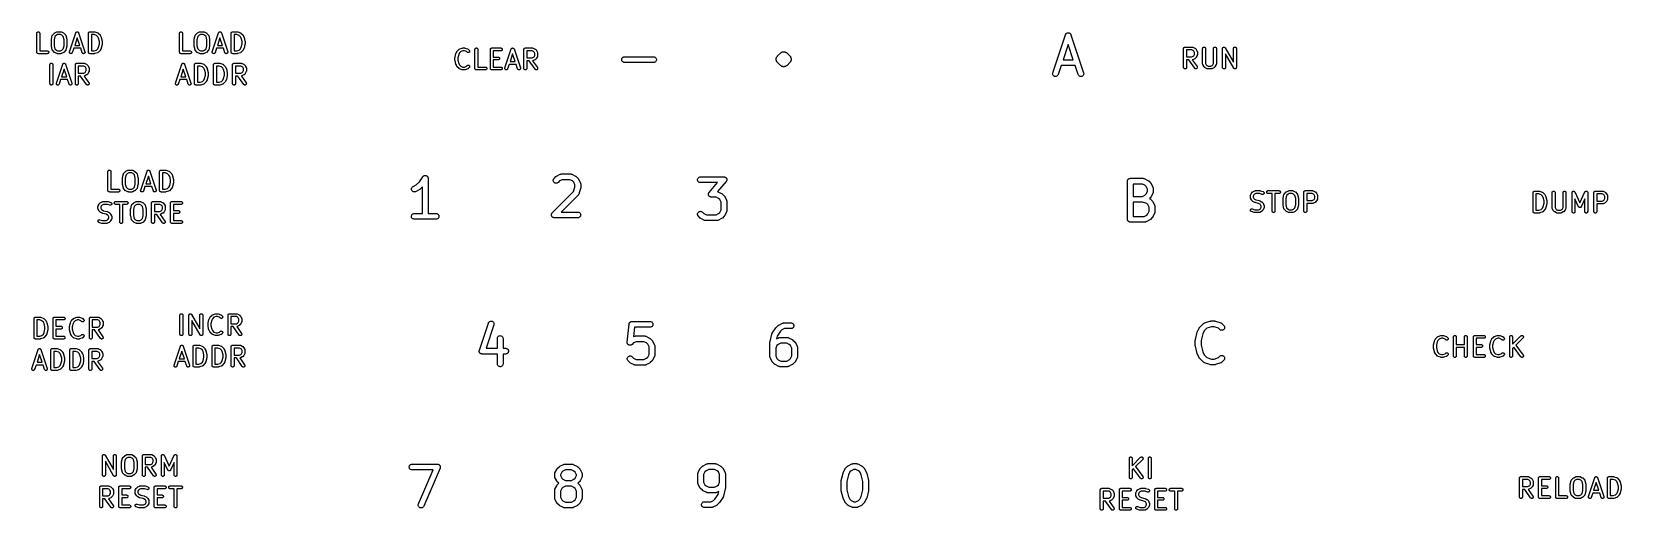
# Model space of a CAD drawing. Extents: x 55 to 222, y -110 to -60.
import ezdxf

# ---------------------------------------------------------------- set-up
doc = ezdxf.new("R2010")
doc.units = 0
doc.layers.add('BLACK', color=7, linetype='CONTINUOUS')

msp = doc.modelspace()

# ---------------------------------------------------------------- linework, layer by layer
at = {"layer": 'BLACK', "linetype": 'CONTINUOUS'}
for p, q in [((55.5347, -60.0551), (55.538, -60.026)), ((55.5347, -60.0572), (55.5347, -60.0551)), ((55.5347, -62.0572), (55.5347, -60.0572)), ((55.538, -60.026), (55.5468, -59.9981)), ((55.5468, -59.9981), (55.5609, -59.9724)), ((55.5609, -59.9724), (55.5798, -59.95)), ((55.5798, -59.95), (55.6026, -59.9316)), ((55.6026, -59.9316), (55.6285, -59.9181)), ((55.6285, -59.9181), (55.6566, -59.9098)), ((55.6566, -59.9098), (55.6858, -59.9072)), ((55.6858, -59.9072), (55.7149, -59.9102)), ((55.7149, -59.9102), (55.7428, -59.9189)), ((55.7428, -59.9189), (55.7686, -59.9328)), ((55.7686, -59.9328), (55.7911, -59.9515)), ((55.7911, -59.9515), (55.8096, -59.9742)), ((55.8096, -59.9742), (55.8234, -60)), ((55.8234, -60), (55.8318, -60.028)), ((55.8318, -60.028), (55.8347, -60.0572)), ((55.8347, -60.0572), (55.8347, -61.9072)), ((57.1977, -60.2368), (57.3882, -60.0463)), ((57.3882, -60.0463), (57.3897, -60.0449)), ((57.3897, -60.0449), (57.3962, -60.0396)), ((57.3962, -60.0396), (57.4024, -60.0338)), ((57.4024, -60.0338), (57.4077, -60.0305)), ((57.4077, -60.0305), (57.4125, -60.0266)), ((57.4125, -60.0266), (57.42, -60.0227)), ((57.42, -60.0227), (57.4271, -60.0182)), ((57.4271, -60.0182), (57.6176, -59.923)), ((57.6176, -59.923), (57.6195, -59.9221)), ((57.6195, -59.9221), (57.6236, -59.9206)), ((57.6236, -59.9206), (57.6275, -59.9185)), ((57.6275, -59.9185), (57.6374, -59.9155)), ((57.6374, -59.9155), (57.647, -59.912)), ((57.647, -59.912), (57.6513, -59.9113)), ((57.6513, -59.9113), (57.6556, -59.91)), ((57.6556, -59.91), (57.6658, -59.909)), ((57.6658, -59.909), (57.6759, -59.9074)), ((57.6759, -59.9074), (57.6803, -59.9076)), ((57.6803, -59.9076), (57.6847, -59.9072)), ((57.6847, -59.9072), (58.0657, -59.9072)), ((58.0657, -59.9072), (58.0678, -59.9072)), ((58.0678, -59.9072), (58.0721, -59.9077)), ((58.0721, -59.9077), (58.0766, -59.9076)), ((58.0766, -59.9076), (58.0867, -59.9093)), ((58.0867, -59.9093), (58.0968, -59.9104)), ((58.0968, -59.9104), (58.1011, -59.9118)), ((58.1011, -59.9118), (58.1054, -59.9125)), ((58.1054, -59.9125), (58.115, -59.9162)), ((58.115, -59.9162), (58.1247, -59.9193)), ((58.1247, -59.9193), (58.1286, -59.9214)), ((58.1286, -59.9214), (58.1327, -59.923)), ((58.1327, -59.923), (58.3232, -60.0182)), ((58.3232, -60.0182), (58.3251, -60.0192)), ((58.3251, -60.0192), (58.3322, -60.0238)), ((58.3322, -60.0238), (58.3396, -60.0278)), ((58.3396, -60.0278), (58.3444, -60.0317)), ((58.3444, -60.0317), (58.3496, -60.0351)), ((58.3496, -60.0351), (58.3557, -60.041)), ((58.3557, -60.041), (58.3622, -60.0463)), ((58.3622, -60.0463), (58.5527, -60.2368)), ((58.971, -62.0097), (59.6376, -60.0097)), ((59.6376, -60.0097), (59.6383, -60.0077)), ((59.6383, -60.0077), (59.6427, -59.9983)), ((59.6427, -59.9983), (59.6465, -59.9887)), ((59.6465, -59.9887), (59.6488, -59.9851)), ((59.6488, -59.9851), (59.6506, -59.9812)), ((59.6506, -59.9812), (59.6567, -59.9728)), ((59.6567, -59.9728), (59.6623, -59.9641)), ((59.6623, -59.9641), (59.6653, -59.961)), ((59.6653, -59.961), (59.6678, -59.9575)), ((59.6678, -59.9575), (59.6754, -59.9505)), ((59.6754, -59.9505), (59.6827, -59.943)), ((59.6827, -59.943), (59.6862, -59.9405)), ((59.6862, -59.9405), (59.6893, -59.9376)), ((59.6893, -59.9376), (59.6982, -59.9322)), ((59.6982, -59.9322), (59.7067, -59.9263)), ((59.7067, -59.9263), (59.7106, -59.9245)), ((59.7106, -59.9245), (59.7143, -59.9223)), ((59.7143, -59.9223), (59.724, -59.9187)), ((59.724, -59.9187), (59.7335, -59.9145)), ((59.7335, -59.9145), (59.7377, -59.9136)), ((59.7377, -59.9136), (59.7417, -59.9121)), ((59.7417, -59.9121), (59.752, -59.9105)), ((59.752, -59.9105), (59.7621, -59.9082)), ((59.7621, -59.9082), (59.7664, -59.9081)), ((59.7664, -59.9081), (59.7706, -59.9075)), ((59.7706, -59.9075), (59.781, -59.9078)), ((59.781, -59.9078), (59.7914, -59.9076)), ((59.7914, -59.9076), (59.7956, -59.9083)), ((59.7956, -59.9083), (59.7999, -59.9085)), ((59.7999, -59.9085), (59.81, -59.9109)), ((59.81, -59.9109), (59.8202, -59.9127)), ((59.8202, -59.9127), (59.8242, -59.9142)), ((59.8242, -59.9142), (59.8284, -59.9152)), ((59.8284, -59.9152), (59.8378, -59.9195)), ((59.8378, -59.9195), (59.8475, -59.9232)), ((59.8475, -59.9232), (59.8511, -59.9255)), ((59.8511, -59.9255), (59.855, -59.9273)), ((59.855, -59.9273), (59.8635, -59.9333)), ((59.8635, -59.9333), (59.8722, -59.9389)), ((59.8722, -59.9389), (59.8753, -59.9419)), ((59.8753, -59.9419), (59.8788, -59.9444)), ((59.8788, -59.9444), (59.8859, -59.9519)), ((59.8859, -59.9519), (59.8934, -59.9591)), ((59.8934, -59.9591), (59.8959, -59.9626)), ((59.8959, -59.9626), (59.8988, -59.9657)), ((59.8988, -59.9657), (59.9043, -59.9745)), ((59.9043, -59.9745), (59.9103, -59.983)), ((59.9103, -59.983), (59.9121, -59.9869)), ((59.9121, -59.9869), (59.9143, -59.9905)), ((59.9143, -59.9905), (59.918, -60.0003)), ((59.918, -60.0003), (59.9222, -60.0097)), ((59.9222, -60.0097), (60.5889, -62.0097)), ((60.9633, -60.0551), (60.9649, -60.041)), ((60.9633, -60.0561), (60.9633, -60.0551)), ((60.9633, -60.0572), (60.9633, -60.0561)), ((60.9633, -60.0561), (60.9633, -60.0561)), ((60.9633, -60.0561), (60.9633, -60.0561)), ((60.9633, -62.0572), (60.9633, -60.0572)), ((60.9649, -60.041), (60.9663, -60.027)), ((60.9663, -60.027), (60.9665, -60.0265)), ((60.9665, -60.0265), (60.9666, -60.026)), ((60.9666, -60.026), (60.9708, -60.0125)), ((60.9708, -60.0125), (60.975, -59.999)), ((60.975, -59.999), (60.9752, -59.9986)), ((60.9752, -59.9986), (60.9754, -59.9981)), ((60.9754, -59.9981), (60.9822, -59.9857)), ((60.9822, -59.9857), (60.9889, -59.9733)), ((60.9889, -59.9733), (60.9893, -59.9729)), ((60.9893, -59.9729), (60.9895, -59.9724)), ((60.9895, -59.9724), (60.9986, -59.9616)), ((60.9986, -59.9616), (61.0076, -59.9507)), ((61.0076, -59.9507), (61.008, -59.9504)), ((61.008, -59.9504), (61.0083, -59.95)), ((61.0083, -59.95), (61.0193, -59.9411)), ((61.0193, -59.9411), (61.0303, -59.9322)), ((61.0303, -59.9322), (61.0307, -59.932)), ((61.0307, -59.932), (61.0311, -59.9316)), ((61.0311, -59.9316), (61.0437, -59.9251)), ((61.0437, -59.9251), (61.0561, -59.9185)), ((61.0561, -59.9185), (61.0566, -59.9183)), ((61.0566, -59.9183), (61.0571, -59.9181)), ((61.0571, -59.9181), (61.0707, -59.9141)), ((61.0707, -59.9141), (61.0841, -59.91)), ((61.0841, -59.91), (61.0847, -59.91)), ((61.0847, -59.91), (61.0852, -59.9098)), ((61.0852, -59.9098), (61.0992, -59.9085)), ((61.0992, -59.9085), (61.1133, -59.9072)), ((61.1133, -59.9072), (61.5895, -59.9072)), ((61.5895, -59.9072), (61.5916, -59.9072)), ((61.5916, -59.9072), (61.5999, -59.9081)), ((61.5999, -59.9081), (61.6084, -59.9084)), ((61.6084, -59.9084), (61.6144, -59.9097)), ((61.6144, -59.9097), (61.6207, -59.9104)), ((61.6207, -59.9104), (61.6287, -59.913)), ((61.6287, -59.913), (61.6369, -59.9149)), ((61.6369, -59.9149), (61.9226, -60.0101)), ((61.9226, -60.0101), (61.9246, -60.0108)), ((61.9246, -60.0108), (61.9286, -60.0126)), ((61.9286, -60.0126), (61.9328, -60.0139)), ((61.9328, -60.0139), (61.9419, -60.0188)), ((61.9419, -60.0188), (61.9512, -60.0231)), ((61.9512, -60.0231), (61.9547, -60.0257)), ((61.9547, -60.0257), (61.9586, -60.0278)), ((61.9586, -60.0278), (61.9666, -60.0343)), ((61.9666, -60.0343), (61.9748, -60.0403)), ((61.9748, -60.0403), (61.9778, -60.0435)), ((61.9778, -60.0435), (61.9812, -60.0463)), ((61.9812, -60.0463), (62.1717, -60.2368)), ((70.5207, -60.0551), (70.524, -60.026)), ((70.5207, -60.0572), (70.5207, -60.0551)), ((70.5207, -62.0572), (70.5207, -60.0572)), ((70.524, -60.026), (70.5328, -59.9981)), ((70.5328, -59.9981), (70.5469, -59.9724)), ((70.5469, -59.9724), (70.5658, -59.95)), ((70.5658, -59.95), (70.5886, -59.9316)), ((70.5886, -59.9316), (70.6145, -59.9181)), ((70.6145, -59.9181), (70.6426, -59.9098)), ((70.6426, -59.9098), (70.6718, -59.9072)), ((70.6718, -59.9072), (70.7009, -59.9102)), ((70.7009, -59.9102), (70.7288, -59.9189)), ((70.7288, -59.9189), (70.7546, -59.9328)), ((70.7546, -59.9328), (70.7771, -59.9515)), ((70.7771, -59.9515), (70.7956, -59.9742)), ((70.7956, -59.9742), (70.8094, -60)), ((70.8094, -60), (70.8178, -60.028)), ((70.8178, -60.028), (70.8207, -60.0572)), ((70.8207, -60.0572), (70.8207, -61.9072)), ((72.1837, -60.2368), (72.3742, -60.0463)), ((72.3742, -60.0463), (72.3757, -60.0449)), ((72.3757, -60.0449), (72.3822, -60.0396)), ((72.3822, -60.0396), (72.3884, -60.0338)), ((72.3884, -60.0338), (72.3937, -60.0305)), ((72.3937, -60.0305), (72.3985, -60.0266)), ((72.3985, -60.0266), (72.406, -60.0227)), ((72.406, -60.0227), (72.4131, -60.0182)), ((72.4131, -60.0182), (72.6036, -59.923)), ((72.6036, -59.923), (72.6055, -59.9221)), ((72.6055, -59.9221), (72.6096, -59.9206)), ((72.6096, -59.9206), (72.6135, -59.9185)), ((72.6135, -59.9185), (72.6234, -59.9155)), ((72.6234, -59.9155), (72.633, -59.912)), ((72.633, -59.912), (72.6373, -59.9113)), ((72.6373, -59.9113), (72.6416, -59.91)), ((72.6416, -59.91), (72.6518, -59.909)), ((72.6518, -59.909), (72.6619, -59.9074)), ((72.6619, -59.9074), (72.6663, -59.9076)), ((72.6663, -59.9076), (72.6707, -59.9072)), ((72.6707, -59.9072), (73.0517, -59.9072)), ((73.0517, -59.9072), (73.0538, -59.9072)), ((73.0538, -59.9072), (73.0581, -59.9077)), ((73.0581, -59.9077), (73.0626, -59.9076)), ((73.0626, -59.9076), (73.0727, -59.9093)), ((73.0727, -59.9093), (73.0828, -59.9104)), ((73.0828, -59.9104), (73.0871, -59.9118)), ((73.0871, -59.9118), (73.0914, -59.9125)), ((73.0914, -59.9125), (73.101, -59.9162)), ((73.101, -59.9162), (73.1107, -59.9193)), ((73.1107, -59.9193), (73.1146, -59.9214)), ((73.1146, -59.9214), (73.1187, -59.923)), ((73.1187, -59.923), (73.3092, -60.0182)), ((73.3092, -60.0182), (73.3111, -60.0192)), ((73.3111, -60.0192), (73.3182, -60.0238)), ((73.3182, -60.0238), (73.3256, -60.0278)), ((73.3256, -60.0278), (73.3304, -60.0317)), ((73.3304, -60.0317), (73.3356, -60.0351)), ((73.3356, -60.0351), (73.3417, -60.041)), ((73.3417, -60.041), (73.3482, -60.0463)), ((73.3482, -60.0463), (73.5387, -60.2368)), ((73.957, -62.0097), (74.6236, -60.0097)), ((74.6236, -60.0097), (74.6243, -60.0077)), ((74.6243, -60.0077), (74.6287, -59.9983)), ((74.6287, -59.9983), (74.6325, -59.9887)), ((74.6325, -59.9887), (74.6348, -59.9851)), ((74.6348, -59.9851), (74.6366, -59.9812)), ((74.6366, -59.9812), (74.6427, -59.9728)), ((74.6427, -59.9728), (74.6483, -59.9641)), ((74.6483, -59.9641), (74.6513, -59.961)), ((74.6513, -59.961), (74.6538, -59.9575)), ((74.6538, -59.9575), (74.6614, -59.9505)), ((74.6614, -59.9505), (74.6687, -59.943)), ((74.6687, -59.943), (74.6722, -59.9405)), ((74.6722, -59.9405), (74.6753, -59.9376)), ((74.6753, -59.9376), (74.6842, -59.9322)), ((74.6842, -59.9322), (74.6927, -59.9263)), ((74.6927, -59.9263), (74.6966, -59.9245)), ((74.6966, -59.9245), (74.7003, -59.9223)), ((74.7003, -59.9223), (74.71, -59.9187)), ((74.71, -59.9187), (74.7195, -59.9145)), ((74.7195, -59.9145), (74.7237, -59.9136)), ((74.7237, -59.9136), (74.7277, -59.9121)), ((74.7277, -59.9121), (74.738, -59.9105)), ((74.738, -59.9105), (74.7481, -59.9082)), ((74.7481, -59.9082), (74.7524, -59.9081)), ((74.7524, -59.9081), (74.7566, -59.9075)), ((74.7566, -59.9075), (74.767, -59.9078)), ((74.767, -59.9078), (74.7774, -59.9076)), ((74.7774, -59.9076), (74.7816, -59.9083)), ((74.7816, -59.9083), (74.7859, -59.9085)), ((74.7859, -59.9085), (74.796, -59.9109)), ((74.796, -59.9109), (74.8062, -59.9127)), ((74.8062, -59.9127), (74.8102, -59.9142)), ((74.8102, -59.9142), (74.8144, -59.9152)), ((74.8144, -59.9152), (74.8238, -59.9195)), ((74.8238, -59.9195), (74.8335, -59.9232)), ((74.8335, -59.9232), (74.8371, -59.9255)), ((74.8371, -59.9255), (74.841, -59.9273)), ((74.841, -59.9273), (74.8495, -59.9333)), ((74.8495, -59.9333), (74.8582, -59.9389)), ((74.8582, -59.9389), (74.8613, -59.9419)), ((74.8613, -59.9419), (74.8648, -59.9444)), ((74.8648, -59.9444), (74.8719, -59.9519)), ((74.8719, -59.9519), (74.8794, -59.9591)), ((74.8794, -59.9591), (74.8819, -59.9626)), ((74.8819, -59.9626), (74.8848, -59.9657)), ((74.8848, -59.9657), (74.8903, -59.9745)), ((74.8903, -59.9745), (74.8963, -59.983)), ((74.8963, -59.983), (74.8981, -59.9869)), ((74.8981, -59.9869), (74.9003, -59.9905)), ((74.9003, -59.9905), (74.904, -60.0003)), ((74.904, -60.0003), (74.9082, -60.0097)), ((74.9082, -60.0097), (75.5749, -62.0097)), ((75.9493, -60.0551), (75.9509, -60.041)), ((75.9493, -60.0561), (75.9493, -60.0551)), ((75.9493, -60.0572), (75.9493, -60.0561)), ((75.9493, -60.0561), (75.9493, -60.0561)), ((75.9493, -60.0561), (75.9493, -60.0561)), ((75.9493, -62.0572), (75.9493, -60.0572)), ((75.9509, -60.041), (75.9523, -60.027)), ((75.9523, -60.027), (75.9525, -60.0265)), ((75.9525, -60.0265), (75.9526, -60.026)), ((75.9526, -60.026), (75.9568, -60.0125)), ((75.9568, -60.0125), (75.961, -59.999)), ((75.961, -59.999), (75.9612, -59.9986)), ((75.9612, -59.9986), (75.9614, -59.9981)), ((75.9614, -59.9981), (75.9682, -59.9857)), ((75.9682, -59.9857), (75.9749, -59.9733)), ((75.9749, -59.9733), (75.9753, -59.9729)), ((75.9753, -59.9729), (75.9755, -59.9724)), ((75.9755, -59.9724), (75.9846, -59.9616)), ((75.9846, -59.9616), (75.9936, -59.9507)), ((75.9936, -59.9507), (75.994, -59.9504)), ((75.994, -59.9504), (75.9943, -59.95)), ((75.9943, -59.95), (76.0053, -59.9411)), ((76.0053, -59.9411), (76.0163, -59.9322)), ((76.0163, -59.9322), (76.0167, -59.932)), ((76.0167, -59.932), (76.0171, -59.9316)), ((76.0171, -59.9316), (76.0297, -59.9251)), ((76.0297, -59.9251), (76.0421, -59.9185)), ((76.0421, -59.9185), (76.0426, -59.9183)), ((76.0426, -59.9183), (76.0431, -59.9181)), ((76.0431, -59.9181), (76.0567, -59.9141)), ((76.0567, -59.9141), (76.0701, -59.91)), ((76.0701, -59.91), (76.0707, -59.91)), ((76.0707, -59.91), (76.0712, -59.9098)), ((76.0712, -59.9098), (76.0852, -59.9085)), ((76.0852, -59.9085), (76.0993, -59.9072)), ((76.0993, -59.9072), (76.5755, -59.9072)), ((76.5755, -59.9072), (76.5776, -59.9072)), ((76.5776, -59.9072), (76.5859, -59.9081)), ((76.5859, -59.9081), (76.5944, -59.9084)), ((76.5944, -59.9084), (76.6004, -59.9097)), ((76.6004, -59.9097), (76.6067, -59.9104)), ((76.6067, -59.9104), (76.6147, -59.913)), ((76.6147, -59.913), (76.6229, -59.9149)), ((76.6229, -59.9149), (76.9086, -60.0101)), ((76.9086, -60.0101), (76.9106, -60.0108)), ((76.9106, -60.0108), (76.9146, -60.0126)), ((76.9146, -60.0126), (76.9188, -60.0139)), ((76.9188, -60.0139), (76.9279, -60.0188)), ((76.9279, -60.0188), (76.9372, -60.0231)), ((76.9372, -60.0231), (76.9407, -60.0257)), ((76.9407, -60.0257), (76.9446, -60.0278)), ((76.9446, -60.0278), (76.9526, -60.0343)), ((76.9526, -60.0343), (76.9608, -60.0403)), ((76.9608, -60.0403), (76.9638, -60.0435)), ((76.9638, -60.0435), (76.9672, -60.0463)), ((76.9672, -60.0463), (77.1577, -60.2368)), ((163.63, -60.0788), (163.637, -60.0739)), ((163.637, -60.0739), (163.644, -60.0681)), ((163.644, -60.0681), (163.661, -60.0572)), ((163.661, -60.0572), (163.678, -60.0453)), ((163.678, -60.0453), (163.686, -60.0419)), ((163.686, -60.0419), (163.693, -60.0374)), ((163.693, -60.0374), (163.713, -60.0302)), ((163.713, -60.0302), (163.732, -60.0219)), ((163.732, -60.0219), (163.74, -60.02)), ((163.74, -60.02), (163.748, -60.017)), ((163.748, -60.017), (163.769, -60.0137)), ((163.769, -60.0137), (163.789, -60.0093)), ((163.789, -60.0093), (163.798, -60.0091)), ((163.798, -60.0091), (163.806, -60.0077)), ((163.806, -60.0077), (163.827, -60.0084)), ((163.827, -60.0084), (163.848, -60.008)), ((163.848, -60.008), (163.856, -60.0095)), ((163.856, -60.0095), (163.865, -60.0098)), ((163.865, -60.0098), (163.885, -60.0145)), ((163.885, -60.0145), (163.905, -60.0181)), ((163.905, -60.0181), (163.913, -60.0212)), ((163.913, -60.0212), (163.922, -60.0232)), ((163.922, -60.0232), (163.941, -60.0318)), ((163.941, -60.0318), (163.96, -60.0393)), ((163.96, -60.0393), (163.967, -60.0439)), ((163.967, -60.0439), (163.975, -60.0474)), ((163.975, -60.0474), (163.992, -60.0595)), ((163.992, -60.0595), (164.009, -60.0706)), ((164.009, -60.0706), (164.016, -60.0765)), ((164.016, -60.0765), (164.023, -60.0815)), ((57.0585, -60.7217), (57.0588, -60.7191)), ((57.0585, -60.7238), (57.0585, -60.7217)), ((57.0585, -61.3905), (57.0585, -60.7238)), ((57.0588, -61.3932), (57.0585, -61.3905)), ((57.0586, -61.3958), (57.0588, -61.3932)), ((57.0602, -61.4077), (57.0586, -61.3958)), ((57.0587, -60.7164), (57.0605, -60.7046)), ((57.0588, -60.7191), (57.0587, -60.7164)), ((57.0614, -61.4196), (57.0602, -61.4077)), ((57.0605, -60.7046), (57.0618, -60.6926)), ((57.0621, -61.4222), (57.0614, -61.4196)), ((57.0618, -60.6926), (57.0626, -60.6901)), ((57.0625, -61.4248), (57.0621, -61.4222)), ((57.063, -61.4269), (57.0625, -61.4248)), ((57.0626, -60.6901), (57.063, -60.6874)), ((57.063, -60.6874), (57.1582, -60.3065)), ((57.1582, -61.8078), (57.063, -61.4269)), ((57.1582, -60.3065), (57.1588, -60.3045)), ((57.1588, -60.3045), (57.1623, -60.295)), ((57.1623, -60.295), (57.1653, -60.2852)), ((57.1653, -60.2852), (57.1674, -60.2813)), ((57.1674, -60.2813), (57.169, -60.277)), ((57.169, -60.277), (57.1743, -60.2684)), ((57.1743, -60.2684), (57.1791, -60.2594)), ((57.1791, -60.2594), (57.182, -60.256)), ((57.182, -60.256), (57.1843, -60.2521)), ((57.1843, -60.2521), (57.1912, -60.2447)), ((57.1912, -60.2447), (57.1977, -60.2368)), ((57.4392, -60.4196), (57.3585, -60.7423)), ((57.3585, -60.7423), (57.3585, -61.372)), ((57.3585, -61.372), (57.4392, -61.6948)), ((57.5831, -60.2757), (57.4392, -60.4196)), ((57.4392, -61.6948), (57.5831, -61.8386)), ((57.7201, -60.2072), (57.5831, -60.2757)), ((58.0302, -60.2072), (57.7201, -60.2072)), ((58.1673, -60.2757), (58.0302, -60.2072)), ((58.3112, -60.4196), (58.1673, -60.2757)), ((58.1673, -61.8386), (58.3112, -61.6948)), ((58.3918, -60.7423), (58.3112, -60.4196)), ((58.3112, -61.6948), (58.3918, -61.372)), ((58.3918, -61.372), (58.3918, -60.7423)), ((58.5527, -60.2368), (58.5541, -60.2383)), ((58.5541, -60.2383), (58.5605, -60.2462)), ((58.5605, -60.2462), (58.5673, -60.2538)), ((58.5673, -60.2538), (58.5696, -60.2577)), ((58.5696, -60.2577), (58.5724, -60.2612)), ((58.5724, -60.2612), (58.5771, -60.2702)), ((58.5771, -60.2702), (58.5823, -60.2789)), ((58.5823, -60.2789), (58.5838, -60.2832)), ((58.5838, -60.2832), (58.5859, -60.2872)), ((58.5859, -60.2872), (58.5887, -60.2969)), ((58.5887, -60.2969), (58.5921, -60.3065)), ((58.5921, -60.3065), (58.6874, -60.6874)), ((58.6874, -61.4269), (58.5921, -61.8078)), ((58.6874, -60.6874), (58.6879, -60.6895)), ((58.6878, -61.4242), (58.6874, -61.4269)), ((58.6886, -61.4217), (58.6878, -61.4242)), ((58.6879, -60.6895), (58.6882, -60.6921)), ((58.6882, -60.6921), (58.689, -60.6947)), ((58.6899, -61.4098), (58.6886, -61.4217)), ((58.689, -60.6947), (58.6902, -60.7066)), ((58.6917, -61.3979), (58.6899, -61.4098)), ((58.6902, -60.7066), (58.6918, -60.7185)), ((58.6918, -61.3926), (58.6915, -61.3952)), ((58.6915, -61.3952), (58.6917, -61.3979)), ((58.6918, -60.7185), (58.6916, -60.7212)), ((58.6916, -60.7212), (58.6918, -60.7238)), ((58.6918, -60.7238), (58.6918, -61.3905)), ((58.6918, -61.3905), (58.6918, -61.3926)), ((59.4119, -61.6357), (59.2556, -62.1046)), ((60.148, -61.6357), (59.4119, -61.6357)), ((59.7799, -60.5315), (59.5119, -61.3357)), ((59.5119, -61.3357), (60.048, -61.3357)), ((60.048, -61.3357), (59.7799, -60.5315)), ((60.3043, -62.1046), (60.148, -61.6357)), ((61.2633, -60.2072), (61.2633, -61.9072)), ((61.5651, -60.2072), (61.2633, -60.2072)), ((61.7942, -60.2835), (61.5651, -60.2072)), ((61.9424, -60.4317), (61.7942, -60.2835)), ((61.7942, -61.8308), (61.9424, -61.6826)), ((62.0194, -60.5857), (61.9424, -60.4317)), ((61.9424, -61.6826), (62.0194, -61.5286)), ((62.1061, -60.9328), (62.0194, -60.5857)), ((62.0194, -61.5286), (62.1061, -61.1816)), ((62.1061, -61.1816), (62.1061, -60.9328)), ((62.1717, -60.2368), (62.1732, -60.2383)), ((62.1732, -60.2383), (62.1784, -60.2449)), ((62.1784, -60.2449), (62.1842, -60.251)), ((62.1842, -60.251), (62.1876, -60.2563)), ((62.1876, -60.2563), (62.1915, -60.2612)), ((62.1915, -60.2612), (62.1953, -60.2687)), ((62.1953, -60.2687), (62.1998, -60.2758)), ((62.1998, -60.2758), (62.2951, -60.4663)), ((62.2951, -61.6481), (62.1998, -61.8385)), ((62.2951, -60.4663), (62.296, -60.4681)), ((62.2953, -61.6474), (62.2951, -61.6481)), ((62.2957, -61.6468), (62.2953, -61.6474)), ((62.3005, -61.6337), (62.2957, -61.6468)), ((62.296, -60.4681), (62.2962, -60.4688)), ((62.2962, -60.4688), (62.2966, -60.4694)), ((62.2966, -60.4694), (62.3013, -60.4825)), ((62.3055, -61.6207), (62.3005, -61.6337)), ((62.3013, -60.4825), (62.3061, -60.4956)), ((62.3057, -61.62), (62.3055, -61.6207)), ((62.3059, -61.6194), (62.3057, -61.62)), ((62.3064, -61.6174), (62.3059, -61.6194)), ((62.3061, -60.4956), (62.3062, -60.4963)), ((62.3062, -60.4963), (62.3064, -60.497)), ((62.3064, -60.497), (62.4017, -60.8779)), ((62.4017, -61.2364), (62.3064, -61.6174)), ((62.4017, -60.8779), (62.4021, -60.88)), ((62.402, -61.2338), (62.4017, -61.2364)), ((62.4029, -61.2312), (62.402, -61.2338)), ((62.4021, -60.88), (62.4025, -60.8826)), ((62.4025, -60.8826), (62.4033, -60.8852)), ((62.4042, -61.2193), (62.4029, -61.2312)), ((62.4033, -60.8852), (62.4044, -60.8971)), ((62.4059, -61.2074), (62.4042, -61.2193)), ((62.4044, -60.8971), (62.406, -60.909)), ((62.4061, -61.2021), (62.4058, -61.2048)), ((62.4058, -61.2048), (62.4059, -61.2074)), ((62.406, -60.909), (62.4059, -60.9116)), ((62.4059, -60.9116), (62.4061, -60.9143)), ((62.4061, -60.9143), (62.4061, -61.2)), ((62.4061, -61.2), (62.4061, -61.2021)), ((72.0445, -60.7217), (72.0448, -60.7191)), ((72.0445, -60.7238), (72.0445, -60.7217)), ((72.0445, -61.3905), (72.0445, -60.7238)), ((72.0448, -61.3932), (72.0445, -61.3905)), ((72.0446, -61.3958), (72.0448, -61.3932)), ((72.0462, -61.4077), (72.0446, -61.3958)), ((72.0447, -60.7164), (72.0465, -60.7046)), ((72.0448, -60.7191), (72.0447, -60.7164)), ((72.0474, -61.4196), (72.0462, -61.4077)), ((72.0465, -60.7046), (72.0478, -60.6926)), ((72.0481, -61.4222), (72.0474, -61.4196)), ((72.0478, -60.6926), (72.0486, -60.6901)), ((72.0485, -61.4248), (72.0481, -61.4222)), ((72.049, -61.4269), (72.0485, -61.4248)), ((72.0486, -60.6901), (72.049, -60.6874)), ((72.049, -60.6874), (72.1442, -60.3065)), ((72.1442, -61.8078), (72.049, -61.4269)), ((72.1442, -60.3065), (72.1448, -60.3045)), ((72.1448, -60.3045), (72.1483, -60.295)), ((72.1483, -60.295), (72.1513, -60.2852)), ((72.1513, -60.2852), (72.1534, -60.2813)), ((72.1534, -60.2813), (72.155, -60.277)), ((72.155, -60.277), (72.1603, -60.2684)), ((72.1603, -60.2684), (72.1651, -60.2594)), ((72.1651, -60.2594), (72.168, -60.256)), ((72.168, -60.256), (72.1703, -60.2521)), ((72.1703, -60.2521), (72.1772, -60.2447)), ((72.1772, -60.2447), (72.1837, -60.2368)), ((72.4252, -60.4196), (72.3445, -60.7423)), ((72.3445, -60.7423), (72.3445, -61.372)), ((72.3445, -61.372), (72.4252, -61.6948)), ((72.5691, -60.2757), (72.4252, -60.4196)), ((72.4252, -61.6948), (72.5691, -61.8386)), ((72.7061, -60.2072), (72.5691, -60.2757)), ((73.0162, -60.2072), (72.7061, -60.2072)), ((73.1533, -60.2757), (73.0162, -60.2072)), ((73.2972, -60.4196), (73.1533, -60.2757)), ((73.1533, -61.8386), (73.2972, -61.6948)), ((73.3778, -60.7423), (73.2972, -60.4196)), ((73.2972, -61.6948), (73.3778, -61.372)), ((73.3778, -61.372), (73.3778, -60.7423)), ((73.5387, -60.2368), (73.5401, -60.2383)), ((73.5401, -60.2383), (73.5465, -60.2462)), ((73.5465, -60.2462), (73.5533, -60.2538)), ((73.5533, -60.2538), (73.5556, -60.2577)), ((73.5556, -60.2577), (73.5584, -60.2612)), ((73.5584, -60.2612), (73.5631, -60.2702)), ((73.5631, -60.2702), (73.5683, -60.2789)), ((73.5683, -60.2789), (73.5698, -60.2832)), ((73.5698, -60.2832), (73.5719, -60.2872)), ((73.5719, -60.2872), (73.5747, -60.2969)), ((73.5747, -60.2969), (73.5781, -60.3065)), ((73.5781, -60.3065), (73.6734, -60.6874)), ((73.6734, -61.4269), (73.5781, -61.8078)), ((73.6734, -60.6874), (73.6739, -60.6895)), ((73.6738, -61.4242), (73.6734, -61.4269)), ((73.6746, -61.4217), (73.6738, -61.4242)), ((73.6739, -60.6895), (73.6742, -60.6921)), ((73.6742, -60.6921), (73.675, -60.6947)), ((73.6759, -61.4098), (73.6746, -61.4217)), ((73.675, -60.6947), (73.6762, -60.7066)), ((73.6777, -61.3979), (73.6759, -61.4098)), ((73.6762, -60.7066), (73.6778, -60.7185)), ((73.6778, -61.3926), (73.6775, -61.3952)), ((73.6775, -61.3952), (73.6777, -61.3979)), ((73.6778, -60.7185), (73.6776, -60.7212)), ((73.6776, -60.7212), (73.6778, -60.7238)), ((73.6778, -60.7238), (73.6778, -61.3905)), ((73.6778, -61.3905), (73.6778, -61.3926)), ((74.3979, -61.6357), (74.2416, -62.1046)), ((75.134, -61.6357), (74.3979, -61.6357)), ((74.7659, -60.5315), (74.4979, -61.3357)), ((74.4979, -61.3357), (75.034, -61.3357)), ((75.034, -61.3357), (74.7659, -60.5315)), ((75.2903, -62.1046), (75.134, -61.6357)), ((76.2493, -60.2072), (76.2493, -61.9072)), ((76.5511, -60.2072), (76.2493, -60.2072)), ((76.7802, -60.2835), (76.5511, -60.2072)), ((76.9284, -60.4317), (76.7802, -60.2835)), ((76.7802, -61.8308), (76.9284, -61.6826)), ((77.0054, -60.5857), (76.9284, -60.4317)), ((76.9284, -61.6826), (77.0054, -61.5286)), ((77.0921, -60.9328), (77.0054, -60.5857)), ((77.0054, -61.5286), (77.0921, -61.1816)), ((77.0921, -61.1816), (77.0921, -60.9328)), ((77.1577, -60.2368), (77.1592, -60.2383)), ((77.1592, -60.2383), (77.1644, -60.2449)), ((77.1644, -60.2449), (77.1702, -60.251)), ((77.1702, -60.251), (77.1736, -60.2563)), ((77.1736, -60.2563), (77.1775, -60.2612)), ((77.1775, -60.2612), (77.1813, -60.2687)), ((77.1813, -60.2687), (77.1858, -60.2758)), ((77.1858, -60.2758), (77.2811, -60.4663)), ((77.2811, -61.6481), (77.1858, -61.8385)), ((77.2811, -60.4663), (77.282, -60.4681)), ((77.2813, -61.6474), (77.2811, -61.6481)), ((77.2817, -61.6468), (77.2813, -61.6474)), ((77.2865, -61.6337), (77.2817, -61.6468)), ((77.282, -60.4681), (77.2822, -60.4688)), ((77.2822, -60.4688), (77.2826, -60.4694)), ((77.2826, -60.4694), (77.2873, -60.4825)), ((77.2915, -61.6207), (77.2865, -61.6337)), ((77.2873, -60.4825), (77.2921, -60.4956)), ((77.2917, -61.62), (77.2915, -61.6207)), ((77.2919, -61.6194), (77.2917, -61.62)), ((77.2924, -61.6174), (77.2919, -61.6194)), ((77.2921, -60.4956), (77.2922, -60.4963)), ((77.2922, -60.4963), (77.2924, -60.497)), ((77.2924, -60.497), (77.3877, -60.8779)), ((77.3877, -61.2364), (77.2924, -61.6174)), ((77.3877, -60.8779), (77.3881, -60.88)), ((77.388, -61.2338), (77.3877, -61.2364)), ((77.3889, -61.2312), (77.388, -61.2338)), ((77.3881, -60.88), (77.3885, -60.8826)), ((77.3885, -60.8826), (77.3893, -60.8852)), ((77.3902, -61.2193), (77.3889, -61.2312)), ((77.3893, -60.8852), (77.3904, -60.8971)), ((77.3919, -61.2074), (77.3902, -61.2193)), ((77.3904, -60.8971), (77.392, -60.909)), ((77.3921, -61.2021), (77.3918, -61.2048)), ((77.3918, -61.2048), (77.3919, -61.2074)), ((77.392, -60.909), (77.3919, -60.9116)), ((77.3919, -60.9116), (77.3921, -60.9143)), ((77.3921, -60.9143), (77.3921, -61.2)), ((77.3921, -61.2), (77.3921, -61.2021)), ((99.8636, -61.7471), (99.8651, -61.7457)), ((99.8651, -61.7457), (99.8685, -61.7429)), ((99.8685, -61.7429), (99.8716, -61.7397)), ((99.8716, -61.7397), (99.88, -61.7338)), ((99.88, -61.7338), (99.888, -61.7274)), ((99.888, -61.7274), (99.8919, -61.7254)), ((99.8919, -61.7254), (99.8955, -61.7228)), ((99.8955, -61.7228), (99.9049, -61.7186)), ((99.9049, -61.7186), (99.914, -61.7139)), ((99.914, -61.7139), (99.9182, -61.7127)), ((99.9182, -61.7127), (99.9222, -61.7109)), ((99.9222, -61.7109), (100.208, -61.6157)), ((100.208, -61.6157), (100.21, -61.615)), ((100.21, -61.615), (100.218, -61.6133)), ((100.218, -61.6133), (100.226, -61.6108)), ((100.226, -61.6108), (100.232, -61.6102)), ((100.232, -61.6102), (100.239, -61.6089)), ((100.239, -61.6089), (100.247, -61.6088)), ((100.247, -61.6088), (100.255, -61.608)), ((100.255, -61.608), (100.446, -61.608)), ((100.446, -61.608), (100.448, -61.608)), ((100.448, -61.608), (100.456, -61.6089)), ((100.456, -61.6089), (100.465, -61.6092)), ((100.465, -61.6092), (100.471, -61.6105)), ((100.471, -61.6105), (100.477, -61.6112)), ((100.477, -61.6112), (100.485, -61.6138)), ((100.485, -61.6138), (100.493, -61.6157)), ((100.493, -61.6157), (100.779, -61.7109)), ((100.779, -61.7109), (100.781, -61.7116)), ((100.781, -61.7116), (100.785, -61.7134)), ((100.785, -61.7134), (100.789, -61.7147)), ((100.789, -61.7147), (100.798, -61.7196)), ((100.798, -61.7196), (100.808, -61.7239)), ((100.808, -61.7239), (100.811, -61.7265)), ((100.811, -61.7265), (100.815, -61.7286)), ((100.815, -61.7286), (100.823, -61.7351)), ((100.823, -61.7351), (100.831, -61.7411)), ((100.831, -61.7411), (100.834, -61.7443)), ((100.834, -61.7443), (100.838, -61.7471)), ((101.534, -61.7559), (101.537, -61.7268)), ((101.537, -61.7268), (101.546, -61.6989)), ((101.546, -61.6989), (101.56, -61.6732)), ((101.56, -61.6732), (101.579, -61.6508)), ((101.579, -61.6508), (101.602, -61.6324)), ((101.602, -61.6324), (101.628, -61.6189)), ((101.628, -61.6189), (101.656, -61.6106)), ((101.656, -61.6106), (101.685, -61.608)), ((101.685, -61.608), (101.714, -61.611)), ((101.714, -61.611), (101.742, -61.6197)), ((101.742, -61.6197), (101.768, -61.6336)), ((101.768, -61.6336), (101.79, -61.6523)), ((101.79, -61.6523), (101.809, -61.675)), ((101.809, -61.675), (101.823, -61.7008)), ((101.823, -61.7008), (101.831, -61.7288)), ((101.831, -61.7288), (101.834, -61.758)), ((103.153, -61.7559), (103.155, -61.7418)), ((103.155, -61.7418), (103.156, -61.7278)), ((103.156, -61.7268), (103.161, -61.7133)), ((103.156, -61.7273), (103.156, -61.7268)), ((103.156, -61.7278), (103.156, -61.7273)), ((103.161, -61.7133), (103.165, -61.6998)), ((103.165, -61.6989), (103.172, -61.6865)), ((103.165, -61.6994), (103.165, -61.6989)), ((103.165, -61.6998), (103.165, -61.6994)), ((103.172, -61.6865), (103.179, -61.6741)), ((103.179, -61.6732), (103.188, -61.6624)), ((103.179, -61.6737), (103.179, -61.6732)), ((103.179, -61.6741), (103.179, -61.6737)), ((103.188, -61.6624), (103.197, -61.6515)), ((103.197, -61.6515), (103.198, -61.6512)), ((103.198, -61.6508), (103.209, -61.6419)), ((103.198, -61.6512), (103.198, -61.6508)), ((103.209, -61.6419), (103.22, -61.633)), ((103.22, -61.6328), (103.221, -61.6324)), ((103.22, -61.633), (103.22, -61.6328)), ((103.221, -61.6324), (103.233, -61.6259)), ((103.233, -61.6259), (103.246, -61.6193)), ((103.246, -61.6191), (103.247, -61.6189)), ((103.246, -61.6193), (103.246, -61.6191)), ((103.247, -61.6189), (103.26, -61.6149)), ((103.26, -61.6149), (103.274, -61.6108)), ((103.274, -61.6108), (103.275, -61.6106)), ((103.274, -61.6108), (103.274, -61.6108)), ((103.275, -61.6106), (103.289, -61.6093)), ((103.289, -61.6093), (103.303, -61.608)), ((103.303, -61.608), (104.255, -61.608)), ((104.255, -61.608), (104.257, -61.608)), ((104.257, -61.608), (104.287, -61.6112)), ((104.287, -61.6112), (104.314, -61.6201)), ((104.314, -61.6201), (104.34, -61.6342)), ((104.34, -61.6342), (104.363, -61.653)), ((104.363, -61.653), (104.381, -61.6758)), ((104.381, -61.6758), (104.394, -61.7018)), ((104.394, -61.7018), (104.403, -61.7299)), ((104.403, -61.7299), (104.405, -61.759)), ((104.685, -63.7105), (105.351, -61.7105)), ((105.351, -61.7105), (105.352, -61.7085)), ((105.352, -61.7085), (105.356, -61.6991)), ((105.356, -61.6991), (105.36, -61.6895)), ((105.36, -61.6895), (105.362, -61.6859)), ((105.362, -61.6859), (105.364, -61.682)), ((105.364, -61.682), (105.37, -61.6736)), ((105.37, -61.6736), (105.376, -61.6649)), ((105.376, -61.6649), (105.379, -61.6618)), ((105.379, -61.6618), (105.381, -61.6583)), ((105.381, -61.6583), (105.389, -61.6513)), ((105.389, -61.6513), (105.396, -61.6438)), ((105.396, -61.6438), (105.4, -61.6413)), ((105.4, -61.6413), (105.403, -61.6384)), ((105.403, -61.6384), (105.412, -61.633)), ((105.412, -61.633), (105.42, -61.6271)), ((105.42, -61.6271), (105.424, -61.6253)), ((105.424, -61.6253), (105.428, -61.6231)), ((105.428, -61.6231), (105.438, -61.6195)), ((105.438, -61.6195), (105.447, -61.6153)), ((105.447, -61.6153), (105.451, -61.6144)), ((105.451, -61.6144), (105.455, -61.6129)), ((105.455, -61.6129), (105.466, -61.6113)), ((105.466, -61.6113), (105.476, -61.609)), ((105.476, -61.609), (105.48, -61.6089)), ((105.48, -61.6089), (105.484, -61.6083)), ((105.484, -61.6083), (105.495, -61.6086)), ((105.495, -61.6086), (105.505, -61.6084)), ((105.505, -61.6084), (105.509, -61.6091)), ((105.509, -61.6091), (105.513, -61.6093)), ((105.513, -61.6093), (105.524, -61.6117)), ((105.524, -61.6117), (105.534, -61.6135)), ((105.534, -61.6135), (105.538, -61.615)), ((105.538, -61.615), (105.542, -61.616)), ((105.542, -61.616), (105.551, -61.6203)), ((105.551, -61.6203), (105.561, -61.624)), ((105.561, -61.624), (105.565, -61.6263)), ((105.565, -61.6263), (105.569, -61.6281)), ((105.569, -61.6281), (105.577, -61.6341)), ((105.577, -61.6341), (105.586, -61.6397)), ((105.586, -61.6397), (105.589, -61.6427)), ((105.589, -61.6427), (105.592, -61.6452)), ((105.592, -61.6452), (105.599, -61.6527)), ((105.599, -61.6527), (105.607, -61.6599)), ((105.607, -61.6599), (105.609, -61.6634)), ((105.609, -61.6634), (105.612, -61.6665)), ((105.612, -61.6665), (105.618, -61.6753)), ((105.618, -61.6753), (105.624, -61.6838)), ((105.624, -61.6838), (105.626, -61.6877)), ((105.626, -61.6877), (105.628, -61.6913)), ((105.628, -61.6913), (105.632, -61.7011)), ((105.632, -61.7011), (105.636, -61.7105)), ((105.636, -61.7105), (106.302, -63.7105)), ((106.677, -61.7559), (106.678, -61.7418)), ((106.678, -61.7418), (106.68, -61.7278)), ((106.68, -61.7268), (106.684, -61.7133)), ((106.68, -61.7273), (106.68, -61.7268)), ((106.68, -61.7278), (106.68, -61.7273)), ((106.684, -61.7133), (106.689, -61.6998)), ((106.689, -61.6989), (106.696, -61.6865)), ((106.689, -61.6994), (106.689, -61.6989)), ((106.689, -61.6998), (106.689, -61.6994)), ((106.696, -61.6865), (106.702, -61.6741)), ((106.702, -61.6741), (106.703, -61.6737)), ((106.703, -61.6732), (106.712, -61.6624)), ((106.703, -61.6737), (106.703, -61.6732)), ((106.712, -61.6624), (106.721, -61.6515)), ((106.721, -61.6515), (106.722, -61.6512)), ((106.722, -61.6508), (106.733, -61.6419)), ((106.722, -61.6512), (106.722, -61.6508)), ((106.733, -61.6419), (106.744, -61.633)), ((106.744, -61.6328), (106.745, -61.6324)), ((106.744, -61.633), (106.744, -61.6328)), ((106.745, -61.6324), (106.757, -61.6259)), ((106.757, -61.6259), (106.77, -61.6193)), ((106.77, -61.6191), (106.771, -61.6189)), ((106.77, -61.6193), (106.77, -61.6191)), ((106.771, -61.6189), (106.784, -61.6149)), ((106.784, -61.6149), (106.798, -61.6108)), ((106.798, -61.6108), (106.799, -61.6106)), ((106.798, -61.6108), (106.798, -61.6108)), ((106.799, -61.6106), (106.813, -61.6093)), ((106.813, -61.6093), (106.827, -61.608)), ((106.827, -61.608), (107.589, -61.608)), ((107.589, -61.608), (107.591, -61.608)), ((107.591, -61.608), (107.595, -61.6085)), ((107.595, -61.6085), (107.6, -61.6084)), ((107.6, -61.6084), (107.61, -61.6101)), ((107.61, -61.6101), (107.62, -61.6112)), ((107.62, -61.6112), (107.624, -61.6126)), ((107.624, -61.6126), (107.628, -61.6133)), ((107.628, -61.6133), (107.638, -61.617)), ((107.638, -61.617), (107.648, -61.6201)), ((107.648, -61.6201), (107.652, -61.6222)), ((107.652, -61.6222), (107.656, -61.6238)), ((107.656, -61.6238), (107.846, -61.719)), ((107.846, -61.719), (107.848, -61.72)), ((107.848, -61.72), (107.855, -61.7246)), ((107.855, -61.7246), (107.863, -61.7286)), ((107.863, -61.7286), (107.867, -61.7325)), ((107.867, -61.7325), (107.873, -61.7359)), ((107.873, -61.7359), (107.879, -61.7418)), ((107.879, -61.7418), (107.885, -61.7471)), ((162.207, -64.2123), (163.54, -60.2123)), ((163.825, -61.2558), (163.289, -62.8643)), ((163.54, -60.2123), (163.542, -60.2083)), ((163.542, -60.2083), (163.55, -60.1895)), ((163.55, -60.1895), (163.558, -60.1702)), ((163.558, -60.1702), (163.563, -60.1629)), ((163.563, -60.1629), (163.566, -60.1552)), ((163.566, -60.1552), (163.578, -60.1384)), ((163.578, -60.1384), (163.59, -60.1209)), ((163.59, -60.1209), (163.596, -60.1147)), ((163.596, -60.1147), (163.601, -60.1078)), ((163.601, -60.1078), (163.616, -60.0937)), ((163.616, -60.0937), (163.63, -60.0788)), ((164.361, -62.8643), (163.825, -61.2558)), ((164.023, -60.0815), (164.037, -60.0967)), ((164.037, -60.0967), (164.052, -60.111)), ((164.052, -60.111), (164.057, -60.118)), ((164.057, -60.118), (164.063, -60.1242)), ((164.063, -60.1242), (164.074, -60.1418)), ((164.074, -60.1418), (164.086, -60.1588)), ((164.086, -60.1588), (164.089, -60.1666)), ((164.089, -60.1666), (164.094, -60.1739)), ((164.094, -60.1739), (164.101, -60.1933)), ((164.101, -60.1933), (164.109, -60.2123)), ((164.109, -60.2123), (165.443, -64.2123)), ((175.94, -61.6543), (175.942, -61.6402)), ((175.94, -61.6553), (175.94, -61.6543)), ((175.94, -61.6564), (175.94, -61.6553)), ((175.94, -61.6553), (175.94, -61.6553)), ((175.94, -61.6553), (175.94, -61.6553)), ((175.94, -63.6564), (175.94, -61.6564)), ((175.942, -61.6402), (175.943, -61.6262)), ((175.943, -61.6252), (175.948, -61.6117)), ((175.943, -61.6257), (175.943, -61.6252)), ((175.943, -61.6262), (175.943, -61.6257)), ((175.948, -61.6117), (175.952, -61.5982)), ((175.952, -61.5973), (175.959, -61.5849)), ((175.952, -61.5978), (175.952, -61.5973)), ((175.952, -61.5982), (175.952, -61.5978)), ((175.959, -61.5849), (175.966, -61.5725)), ((175.966, -61.5716), (175.975, -61.5608)), ((175.966, -61.5721), (175.966, -61.5716)), ((175.966, -61.5725), (175.966, -61.5721)), ((175.975, -61.5608), (175.984, -61.5499)), ((175.984, -61.5499), (175.985, -61.5496)), ((175.985, -61.5492), (175.996, -61.5403)), ((175.985, -61.5496), (175.985, -61.5492)), ((175.996, -61.5403), (176.007, -61.5314)), ((176.007, -61.5314), (176.008, -61.5312)), ((176.008, -61.5308), (176.021, -61.5243)), ((176.008, -61.5312), (176.008, -61.5308)), ((176.021, -61.5243), (176.033, -61.5177)), ((176.033, -61.5175), (176.034, -61.5173)), ((176.033, -61.5177), (176.033, -61.5175)), ((176.034, -61.5173), (176.048, -61.5133)), ((176.048, -61.5133), (176.061, -61.5092)), ((176.061, -61.5092), (176.062, -61.5092)), ((176.062, -61.509), (176.076, -61.5077)), ((176.062, -61.5092), (176.062, -61.509)), ((176.076, -61.5077), (176.09, -61.5064)), ((176.09, -61.5064), (176.852, -61.5064)), ((176.852, -61.5064), (176.854, -61.5064)), ((176.854, -61.5064), (176.859, -61.5069)), ((176.859, -61.5069), (176.863, -61.5068)), ((176.863, -61.5068), (176.873, -61.5085)), ((176.873, -61.5085), (176.883, -61.5096)), ((176.883, -61.5096), (176.887, -61.511)), ((176.887, -61.511), (176.892, -61.5117)), ((176.892, -61.5117), (176.901, -61.5154)), ((176.901, -61.5154), (176.911, -61.5185)), ((176.911, -61.5185), (176.915, -61.5206)), ((176.915, -61.5206), (176.919, -61.5222)), ((176.919, -61.5222), (177.11, -61.6174)), ((177.11, -61.6174), (177.111, -61.6184)), ((177.111, -61.6184), (177.119, -61.623)), ((177.119, -61.623), (177.126, -61.627)), ((177.126, -61.627), (177.131, -61.6309)), ((177.131, -61.6309), (177.136, -61.6343)), ((177.136, -61.6343), (177.142, -61.6402)), ((177.142, -61.6402), (177.149, -61.6455)), ((177.149, -61.6455), (177.244, -61.7408)), ((177.244, -61.7408), (177.245, -61.7423)), ((177.245, -61.7423), (177.251, -61.7488)), ((177.94, -61.6543), (177.943, -61.6252)), ((177.94, -61.6564), (177.94, -61.6543)), ((177.94, -63.2754), (177.94, -61.6564)), ((177.943, -61.6252), (177.952, -61.5973)), ((177.952, -61.5973), (177.966, -61.5716)), ((177.966, -61.5716), (177.985, -61.5492)), ((177.985, -61.5492), (178.008, -61.5308)), ((178.008, -61.5308), (178.034, -61.5173)), ((178.034, -61.5173), (178.062, -61.509)), ((178.062, -61.509), (178.091, -61.5064)), ((178.091, -61.5064), (178.12, -61.5094)), ((178.12, -61.5094), (178.148, -61.5181)), ((178.148, -61.5181), (178.174, -61.532)), ((178.174, -61.532), (178.197, -61.5507)), ((178.197, -61.5507), (178.215, -61.5734)), ((178.215, -61.5734), (178.229, -61.5992)), ((178.229, -61.5992), (178.237, -61.6272)), ((178.237, -61.6272), (178.24, -61.6564)), ((178.24, -61.6564), (178.24, -63.24)), ((179.083, -61.6543), (179.086, -61.6252)), ((179.083, -61.6564), (179.083, -61.6543)), ((179.083, -63.24), (179.083, -61.6564)), ((179.086, -61.6252), (179.095, -61.5973)), ((179.095, -61.5973), (179.109, -61.5716)), ((179.109, -61.5716), (179.128, -61.5492)), ((179.128, -61.5492), (179.151, -61.5308)), ((179.151, -61.5308), (179.177, -61.5173)), ((179.177, -61.5173), (179.205, -61.509)), ((179.205, -61.509), (179.234, -61.5064)), ((179.234, -61.5064), (179.263, -61.5094)), ((179.263, -61.5094), (179.291, -61.5181)), ((179.291, -61.5181), (179.317, -61.532)), ((179.317, -61.532), (179.339, -61.5507)), ((179.339, -61.5507), (179.358, -61.5734)), ((179.358, -61.5734), (179.372, -61.5992)), ((179.372, -61.5992), (179.38, -61.6272)), ((179.38, -61.6272), (179.383, -61.6564)), ((179.383, -61.6564), (179.383, -63.2754)), ((180.035, -61.6543), (180.036, -61.6492)), ((180.035, -61.6564), (180.035, -61.6543)), ((180.035, -63.6564), (180.035, -61.6564)), ((180.036, -61.6442), (180.038, -61.6347)), ((180.036, -61.6492), (180.036, -61.6442)), ((180.038, -61.6347), (180.039, -61.6252)), ((180.039, -61.6252), (180.04, -61.6204)), ((180.04, -61.6204), (180.041, -61.6154)), ((180.041, -61.6154), (180.045, -61.6064)), ((180.045, -61.6064), (180.048, -61.5973)), ((180.048, -61.5973), (180.05, -61.5928)), ((180.05, -61.5928), (180.052, -61.5881)), ((180.052, -61.5881), (180.057, -61.58)), ((180.057, -61.58), (180.062, -61.5716)), ((180.062, -61.5716), (180.065, -61.5677)), ((180.065, -61.5677), (180.068, -61.5635)), ((180.068, -61.5635), (180.074, -61.5566)), ((180.074, -61.5566), (180.08, -61.5492)), ((180.08, -61.5492), (180.084, -61.546)), ((180.084, -61.546), (180.088, -61.5424)), ((180.088, -61.5424), (180.096, -61.5369)), ((180.096, -61.5369), (180.103, -61.5308)), ((180.103, -61.5308), (180.108, -61.5285)), ((180.108, -61.5285), (180.112, -61.5256)), ((180.112, -61.5256), (180.121, -61.5217)), ((180.121, -61.5217), (180.129, -61.5173)), ((180.129, -61.5173), (180.134, -61.5159)), ((180.134, -61.5159), (180.139, -61.5138)), ((180.139, -61.5138), (180.148, -61.5117)), ((180.148, -61.5117), (180.157, -61.509)), ((180.157, -61.509), (180.162, -61.5086)), ((180.162, -61.5086), (180.167, -61.5075)), ((180.167, -61.5075), (180.177, -61.5072)), ((180.177, -61.5072), (180.186, -61.5064)), ((180.186, -61.5064), (180.191, -61.5069)), ((180.191, -61.5069), (180.197, -61.5068)), ((180.197, -61.5068), (180.206, -61.5084)), ((180.206, -61.5084), (180.216, -61.5094)), ((180.216, -61.5094), (180.22, -61.5109)), ((180.22, -61.5109), (180.225, -61.5118)), ((180.225, -61.5118), (180.234, -61.5152)), ((180.234, -61.5152), (180.244, -61.5181)), ((180.244, -61.5181), (180.248, -61.5205)), ((180.248, -61.5205), (180.253, -61.5223)), ((180.253, -61.5223), (180.261, -61.5274)), ((180.261, -61.5274), (180.269, -61.532)), ((180.269, -61.532), (180.273, -61.5352)), ((180.273, -61.5352), (180.277, -61.5379)), ((180.277, -61.5379), (180.284, -61.5445)), ((180.284, -61.5445), (180.292, -61.5507)), ((180.292, -61.5507), (180.295, -61.5546)), ((180.295, -61.5546), (180.299, -61.5581)), ((180.299, -61.5581), (180.304, -61.5659)), ((180.304, -61.5659), (180.31, -61.5734)), ((180.31, -61.5734), (180.313, -61.5778)), ((180.313, -61.5778), (180.316, -61.5819)), ((180.316, -61.5819), (181.178, -63.0915)), ((181.178, -61.6543), (181.182, -61.6252)), ((181.178, -61.6564), (181.178, -61.6543)), ((181.178, -63.0915), (181.178, -61.6564)), ((181.182, -61.6252), (181.19, -61.5973)), ((181.19, -61.5973), (181.204, -61.5716)), ((181.204, -61.5716), (181.223, -61.5492)), ((181.223, -61.5492), (181.246, -61.5308)), ((181.246, -61.5308), (181.272, -61.5173)), ((181.272, -61.5173), (181.3, -61.509)), ((181.3, -61.509), (181.329, -61.5064)), ((181.329, -61.5064), (181.358, -61.5094)), ((181.358, -61.5094), (181.386, -61.5181)), ((181.386, -61.5181), (181.412, -61.532)), ((181.412, -61.532), (181.435, -61.5507)), ((181.435, -61.5507), (181.453, -61.5734)), ((181.453, -61.5734), (181.467, -61.5992)), ((181.467, -61.5992), (181.475, -61.6272)), ((181.475, -61.6272), (181.478, -61.6564)), ((181.478, -61.6564), (181.478, -63.6564)), ((55.5361, -62.0712), (55.5347, -62.0572)), ((55.5374, -62.0853), (55.5361, -62.0712)), ((55.5375, -62.0858), (55.5374, -62.0853)), ((55.5376, -62.0863), (55.5375, -62.0858)), ((55.5416, -62.0998), (55.5376, -62.0863)), ((55.5456, -62.1134), (55.5416, -62.0998)), ((55.5459, -62.1138), (55.5456, -62.1134)), ((55.546, -62.1143), (55.5459, -62.1138)), ((55.5526, -62.1268), (55.546, -62.1143)), ((55.5592, -62.1393), (55.5526, -62.1268)), ((55.5595, -62.1397), (55.5592, -62.1393)), ((55.5598, -62.1402), (55.5595, -62.1397)), ((55.5687, -62.1511), (55.5598, -62.1402)), ((55.5775, -62.1621), (55.5687, -62.1511)), ((55.5779, -62.1624), (55.5775, -62.1621)), ((55.5783, -62.1629), (55.5779, -62.1624)), ((55.5891, -62.1719), (55.5783, -62.1629)), ((55.6, -62.1809), (55.5891, -62.1719)), ((55.6004, -62.1812), (55.6, -62.1809)), ((55.6008, -62.1815), (55.6004, -62.1812)), ((55.6133, -62.1882), (55.6008, -62.1815)), ((55.6256, -62.195), (55.6133, -62.1882)), ((55.6261, -62.1952), (55.6256, -62.195)), ((55.6266, -62.1954), (55.6261, -62.1952)), ((55.64, -62.1996), (55.6266, -62.1954)), ((55.6535, -62.2039), (55.64, -62.1996)), ((55.654, -62.2039), (55.6535, -62.2039)), ((55.6545, -62.2041), (55.654, -62.2039)), ((55.6686, -62.2056), (55.6545, -62.2041)), ((55.6826, -62.2071), (55.6686, -62.2056)), ((55.6836, -62.2072), (55.6826, -62.2071)), ((55.6837, -62.2072), (55.6836, -62.2072)), ((55.6847, -62.2072), (55.6837, -62.2072)), ((55.6837, -62.2072), (55.6837, -62.2072)), ((56.6371, -62.2072), (55.6847, -62.2072)), ((55.8347, -61.9072), (56.6371, -61.9072)), ((56.6371, -61.9072), (56.6392, -61.9072)), ((56.6662, -62.2043), (56.6371, -62.2072)), ((56.6392, -61.9072), (56.6683, -61.9104)), ((56.6942, -62.1958), (56.6662, -62.2043)), ((56.6683, -61.9104), (56.6962, -61.9193)), ((56.7201, -62.1821), (56.6942, -62.1958)), ((56.6962, -61.9193), (56.7218, -61.9334)), ((56.7428, -62.1636), (56.7201, -62.1821)), ((56.7218, -61.9334), (56.7443, -61.9522)), ((56.7614, -62.141), (56.7428, -62.1636)), ((56.7443, -61.9522), (56.7626, -61.975)), ((56.7754, -62.1153), (56.7614, -62.141)), ((56.7626, -61.975), (56.7762, -62.001)), ((56.784, -62.0873), (56.7754, -62.1153)), ((56.7762, -62.001), (56.7844, -62.0291)), ((56.7871, -62.0582), (56.784, -62.0873)), ((56.7844, -62.0291), (56.7871, -62.0582)), ((56.9157, -63.3551), (56.9189, -63.326)), ((56.9157, -63.3572), (56.9157, -63.3551)), ((56.9157, -65.3572), (56.9157, -63.3572)), ((56.9189, -63.326), (56.9278, -63.2981)), ((56.9278, -63.2981), (56.9419, -63.2724)), ((56.9419, -63.2724), (56.9607, -63.25)), ((56.9607, -63.25), (56.9835, -63.2316)), ((56.9835, -63.2316), (57.0095, -63.2181)), ((57.0095, -63.2181), (57.0375, -63.2098)), ((57.0375, -63.2098), (57.0667, -63.2072)), ((57.0667, -63.2072), (57.0958, -63.2102)), ((57.0958, -63.2102), (57.1238, -63.2189)), ((57.1238, -63.2189), (57.1495, -63.2328)), ((57.1495, -63.2328), (57.1721, -63.2515)), ((57.1616, -61.8174), (57.1582, -61.8078)), ((57.1645, -61.8272), (57.1616, -61.8174)), ((57.1666, -61.8312), (57.1645, -61.8272)), ((57.1681, -61.8354), (57.1666, -61.8312)), ((57.1733, -61.8441), (57.1681, -61.8354)), ((57.1721, -63.2515), (57.1906, -63.2742)), ((57.178, -61.8531), (57.1733, -61.8441)), ((57.1808, -61.8567), (57.178, -61.8531)), ((57.1831, -61.8605), (57.1808, -61.8567)), ((57.1899, -61.8681), (57.1831, -61.8605)), ((57.1962, -61.876), (57.1899, -61.8681)), ((57.1906, -63.2742), (57.2043, -63.3)), ((57.1977, -61.8775), (57.1962, -61.876)), ((57.3882, -62.068), (57.1977, -61.8775)), ((57.2043, -63.3), (57.2128, -63.328)), ((57.2128, -63.328), (57.2157, -63.3572)), ((57.2157, -63.3572), (57.2157, -65.3572)), ((57.3947, -62.0733), (57.3882, -62.068)), ((57.4007, -62.0792), (57.3947, -62.0733)), ((57.406, -62.0826), (57.4007, -62.0792)), ((57.4108, -62.0866), (57.406, -62.0826)), ((57.4182, -62.0906), (57.4108, -62.0866)), ((57.4253, -62.0951), (57.4182, -62.0906)), ((57.4271, -62.0961), (57.4253, -62.0951)), ((57.6176, -62.1913), (57.4271, -62.0961)), ((57.5831, -61.8386), (57.7201, -61.9072)), ((57.59, -65.3097), (58.2567, -63.3097)), ((57.6217, -62.1929), (57.6176, -62.1913)), ((57.6256, -62.195), (57.6217, -62.1929)), ((57.6354, -62.1981), (57.6256, -62.195)), ((57.645, -62.2018), (57.6354, -62.1981)), ((57.6493, -62.2025), (57.645, -62.2018)), ((57.6535, -62.2039), (57.6493, -62.2025)), ((57.6637, -62.205), (57.6535, -62.2039)), ((57.6738, -62.2068), (57.6637, -62.205)), ((57.6782, -62.2067), (57.6738, -62.2068)), ((57.6826, -62.2071), (57.6782, -62.2067)), ((57.6847, -62.2072), (57.6826, -62.2071)), ((58.0657, -62.2072), (57.6847, -62.2072)), ((57.7201, -61.9072), (58.0302, -61.9072)), ((58.0302, -61.9072), (58.1673, -61.8386)), ((58.0701, -62.2067), (58.0657, -62.2072)), ((58.0745, -62.2069), (58.0701, -62.2067)), ((58.0846, -62.2053), (58.0745, -62.2069)), ((58.0948, -62.2043), (58.0846, -62.2053)), ((58.099, -62.203), (58.0948, -62.2043)), ((58.1034, -62.2023), (58.099, -62.203)), ((58.113, -62.1988), (58.1034, -62.2023)), ((58.1228, -62.1958), (58.113, -62.1988)), ((58.1267, -62.1938), (58.1228, -62.1958)), ((58.1309, -62.1922), (58.1267, -62.1938)), ((58.1327, -62.1913), (58.1309, -62.1922)), ((58.3232, -62.0961), (58.1327, -62.1913)), ((58.2567, -63.3097), (58.2574, -63.3077)), ((58.2574, -63.3077), (58.2617, -63.2983)), ((58.2617, -63.2983), (58.2655, -63.2887)), ((58.2655, -63.2887), (58.2679, -63.2851)), ((58.2679, -63.2851), (58.2697, -63.2812)), ((58.2697, -63.2812), (58.2758, -63.2728)), ((58.2758, -63.2728), (58.2814, -63.2641)), ((58.2814, -63.2641), (58.2844, -63.261)), ((58.2844, -63.261), (58.2869, -63.2575)), ((58.2869, -63.2575), (58.2945, -63.2505)), ((58.2945, -63.2505), (58.3017, -63.243)), ((58.3017, -63.243), (58.3052, -63.2405)), ((58.3052, -63.2405), (58.3084, -63.2376)), ((58.3084, -63.2376), (58.3172, -63.2322)), ((58.3172, -63.2322), (58.3257, -63.2263)), ((58.3303, -62.0916), (58.3232, -62.0961)), ((58.3257, -63.2263), (58.3297, -63.2245)), ((58.3297, -63.2245), (58.3333, -63.2223)), ((58.3378, -62.0877), (58.3303, -62.0916)), ((58.3333, -63.2223), (58.343, -63.2187)), ((58.3427, -62.0838), (58.3378, -62.0877)), ((58.348, -62.0805), (58.3427, -62.0838)), ((58.343, -63.2187), (58.3526, -63.2145)), ((58.3541, -62.0747), (58.348, -62.0805)), ((58.3526, -63.2145), (58.3567, -63.2136)), ((58.3607, -62.0695), (58.3541, -62.0747)), ((58.3567, -63.2136), (58.3608, -63.2121)), ((58.3622, -62.068), (58.3607, -62.0695)), ((58.3608, -63.2121), (58.371, -63.2105)), ((58.5527, -61.8775), (58.3622, -62.068)), ((58.371, -63.2105), (58.3811, -63.2082)), ((58.3811, -63.2082), (58.3854, -63.2081)), ((58.3854, -63.2081), (58.3897, -63.2075)), ((58.3897, -63.2075), (58.4, -63.2078)), ((58.4, -63.2078), (58.4104, -63.2076)), ((58.4104, -63.2076), (58.4146, -63.2083)), ((58.4146, -63.2083), (58.4189, -63.2085)), ((58.4189, -63.2085), (58.429, -63.2109)), ((58.429, -63.2109), (58.4392, -63.2127)), ((58.4392, -63.2127), (58.4432, -63.2142)), ((58.4432, -63.2142), (58.4474, -63.2152)), ((58.4474, -63.2152), (58.4568, -63.2195)), ((58.4568, -63.2195), (58.4665, -63.2232)), ((58.4665, -63.2232), (58.4702, -63.2255)), ((58.4702, -63.2255), (58.4741, -63.2273)), ((58.4741, -63.2273), (58.4825, -63.2333)), ((58.4825, -63.2333), (58.4913, -63.2389)), ((58.4913, -63.2389), (58.4944, -63.2419)), ((58.4944, -63.2419), (58.4979, -63.2444)), ((58.4979, -63.2444), (58.505, -63.2519)), ((58.505, -63.2519), (58.5125, -63.2591)), ((58.5125, -63.2591), (58.515, -63.2626)), ((58.515, -63.2626), (58.5179, -63.2657)), ((58.5179, -63.2657), (58.5234, -63.2745)), ((58.5234, -63.2745), (58.5294, -63.283)), ((58.5294, -63.283), (58.5311, -63.2869)), ((58.5311, -63.2869), (58.5334, -63.2905)), ((58.5334, -63.2905), (58.5371, -63.3003)), ((58.5371, -63.3003), (58.5413, -63.3097)), ((58.5413, -63.3097), (59.208, -65.3097)), ((58.5591, -61.8697), (58.5527, -61.8775)), ((58.566, -61.8622), (58.5591, -61.8697)), ((58.5684, -61.8584), (58.566, -61.8622)), ((58.5713, -61.8549), (58.5684, -61.8584)), ((58.5761, -61.8459), (58.5713, -61.8549)), ((58.5814, -61.8373), (58.5761, -61.8459)), ((58.583, -61.8331), (58.5814, -61.8373)), ((58.5851, -61.8291), (58.583, -61.8331)), ((58.5881, -61.8194), (58.5851, -61.8291)), ((58.5916, -61.8099), (58.5881, -61.8194)), ((58.5921, -61.8078), (58.5916, -61.8099)), ((58.9636, -62.0675), (58.9645, -62.0383)), ((58.9685, -62.0964), (58.9636, -62.0675)), ((58.9645, -62.0383), (58.971, -62.0097)), ((58.9789, -62.1238), (58.9685, -62.0964)), ((58.9944, -62.1486), (58.9789, -62.1238)), ((59.0144, -62.17), (58.9944, -62.1486)), ((59.0382, -62.187), (59.0144, -62.17)), ((59.0648, -62.1991), (59.0382, -62.187)), ((59.0933, -62.2058), (59.0648, -62.1991)), ((59.1226, -62.2069), (59.0933, -62.2058)), ((59.1515, -62.2022), (59.1226, -62.2069)), ((59.179, -62.192), (59.1515, -62.2022)), ((59.2039, -62.1767), (59.179, -62.192)), ((59.2254, -62.1568), (59.2039, -62.1767)), ((59.2426, -62.1331), (59.2254, -62.1568)), ((59.2549, -62.1066), (59.2426, -62.1331)), ((59.2556, -62.1046), (59.2549, -62.1066)), ((59.5823, -63.3551), (59.5839, -63.341)), ((59.5823, -63.3561), (59.5823, -63.3551)), ((59.5823, -63.3572), (59.5823, -63.3561)), ((59.5823, -63.3561), (59.5823, -63.3561)), ((59.5823, -63.3561), (59.5823, -63.3561)), ((59.5823, -65.3572), (59.5823, -63.3572)), ((59.5839, -63.341), (59.5854, -63.327)), ((59.5854, -63.327), (59.5855, -63.3265)), ((59.5855, -63.3265), (59.5856, -63.326)), ((59.5856, -63.326), (59.5899, -63.3125)), ((59.5899, -63.3125), (59.594, -63.299)), ((59.594, -63.299), (59.5943, -63.2986)), ((59.5943, -63.2986), (59.5945, -63.2981)), ((59.5945, -63.2981), (59.6012, -63.2857)), ((59.6012, -63.2857), (59.608, -63.2733)), ((59.608, -63.2733), (59.6083, -63.2729)), ((59.6083, -63.2729), (59.6086, -63.2724)), ((59.6086, -63.2724), (59.6176, -63.2616)), ((59.6176, -63.2616), (59.6266, -63.2507)), ((59.6266, -63.2507), (59.627, -63.2504)), ((59.627, -63.2504), (59.6274, -63.25)), ((59.6274, -63.25), (59.6384, -63.2411)), ((59.6384, -63.2411), (59.6493, -63.2322)), ((59.6493, -63.2322), (59.6498, -63.232)), ((59.6498, -63.232), (59.6502, -63.2316)), ((59.6502, -63.2316), (59.6627, -63.2251)), ((59.6627, -63.2251), (59.6752, -63.2185)), ((59.6752, -63.2185), (59.6757, -63.2183)), ((59.6757, -63.2183), (59.6761, -63.2181)), ((59.6761, -63.2181), (59.6897, -63.2141)), ((59.6897, -63.2141), (59.7032, -63.21)), ((59.7032, -63.21), (59.7037, -63.21)), ((59.7037, -63.21), (59.7042, -63.2098)), ((59.7042, -63.2098), (59.7183, -63.2085)), ((59.7183, -63.2085), (59.7323, -63.2072)), ((59.7323, -63.2072), (60.4942, -63.2072)), ((60.3162, -62.1313), (60.3043, -62.1046)), ((60.3331, -62.1552), (60.3162, -62.1313)), ((60.3543, -62.1754), (60.3331, -62.1552)), ((60.3791, -62.1911), (60.3543, -62.1754)), ((60.4064, -62.2017), (60.3791, -62.1911)), ((60.4352, -62.2067), (60.4064, -62.2017)), ((60.4645, -62.2061), (60.4352, -62.2067)), ((60.493, -62.1998), (60.4645, -62.2061)), ((60.5199, -62.1881), (60.493, -62.1998)), ((60.4942, -63.2072), (60.4963, -63.2072)), ((60.4963, -63.2072), (60.5007, -63.2077)), ((60.5007, -63.2077), (60.5051, -63.2076)), ((60.5051, -63.2076), (60.5152, -63.2093)), ((60.5152, -63.2093), (60.5254, -63.2104)), ((60.5439, -62.1713), (60.5199, -62.1881)), ((60.5254, -63.2104), (60.5296, -63.2118)), ((60.5296, -63.2118), (60.534, -63.2125)), ((60.534, -63.2125), (60.5435, -63.2162)), ((60.5435, -63.2162), (60.5533, -63.2193)), ((60.5642, -62.1503), (60.5439, -62.1713)), ((60.5533, -63.2193), (60.5572, -63.2214)), ((60.5572, -63.2214), (60.5613, -63.223)), ((60.5613, -63.223), (60.7518, -63.3182)), ((60.5801, -62.1256), (60.5642, -62.1503)), ((60.5908, -62.0984), (60.5801, -62.1256)), ((60.5889, -62.0097), (60.5896, -62.0117)), ((60.5896, -62.0117), (60.5957, -62.0403)), ((60.5961, -62.0696), (60.5908, -62.0984)), ((60.5957, -62.0403), (60.5961, -62.0696)), ((60.7518, -63.3182), (60.7537, -63.3192)), ((60.7537, -63.3192), (60.7607, -63.3238)), ((60.7607, -63.3238), (60.7681, -63.3278)), ((60.7681, -63.3278), (60.773, -63.3317)), ((60.773, -63.3317), (60.7782, -63.3351)), ((60.7782, -63.3351), (60.7843, -63.341)), ((60.7843, -63.341), (60.7908, -63.3463)), ((60.7908, -63.3463), (60.886, -63.4416)), ((60.9647, -62.0712), (60.9633, -62.0572)), ((60.9659, -62.0853), (60.9647, -62.0712)), ((60.9661, -62.0858), (60.9659, -62.0853)), ((60.9661, -62.0863), (60.9661, -62.0858)), ((60.9702, -62.0998), (60.9661, -62.0863)), ((60.9742, -62.1134), (60.9702, -62.0998)), ((60.9744, -62.1138), (60.9742, -62.1134)), ((60.9746, -62.1143), (60.9744, -62.1138)), ((60.9812, -62.1268), (60.9746, -62.1143)), ((60.9878, -62.1393), (60.9812, -62.1268)), ((60.9881, -62.1397), (60.9878, -62.1393)), ((60.9883, -62.1402), (60.9881, -62.1397)), ((60.9973, -62.1511), (60.9883, -62.1402)), ((61.0061, -62.1621), (60.9973, -62.1511)), ((61.0065, -62.1624), (61.0061, -62.1621)), ((61.0068, -62.1629), (61.0065, -62.1624)), ((61.0177, -62.1719), (61.0068, -62.1629)), ((61.0285, -62.1809), (61.0177, -62.1719)), ((61.029, -62.1812), (61.0285, -62.1809)), ((61.0294, -62.1815), (61.029, -62.1812)), ((61.0418, -62.1882), (61.0294, -62.1815)), ((61.0542, -62.195), (61.0418, -62.1882)), ((61.0547, -62.1952), (61.0542, -62.195)), ((61.0551, -62.1954), (61.0547, -62.1952)), ((61.0686, -62.1996), (61.0551, -62.1954)), ((61.0821, -62.2039), (61.0686, -62.1996)), ((61.0826, -62.2039), (61.0821, -62.2039)), ((61.0831, -62.2041), (61.0826, -62.2039)), ((61.0971, -62.2056), (61.0831, -62.2041)), ((61.1112, -62.2071), (61.0971, -62.2056)), ((61.1122, -62.2072), (61.1112, -62.2071)), ((61.1123, -62.2072), (61.1122, -62.2072)), ((61.1122, -62.2072), (61.1122, -62.2072)), ((61.1133, -62.2072), (61.1123, -62.2072)), ((61.5895, -62.2072), (61.1133, -62.2072)), ((61.2633, -61.9072), (61.5651, -61.9072)), ((61.5651, -61.9072), (61.7942, -61.8308)), ((61.5979, -62.2063), (61.5895, -62.2072)), ((61.6063, -62.2062), (61.5979, -62.2063)), ((61.6124, -62.2049), (61.6063, -62.2062)), ((61.6186, -62.2043), (61.6124, -62.2049)), ((61.6267, -62.2019), (61.6186, -62.2043)), ((61.6349, -62.2001), (61.6267, -62.2019)), ((61.6369, -62.1995), (61.6349, -62.2001)), ((61.9226, -62.1042), (61.6369, -62.1995)), ((61.9266, -62.1024), (61.9226, -62.1042)), ((61.9309, -62.1012), (61.9266, -62.1024)), ((61.94, -62.0965), (61.9309, -62.1012)), ((61.9494, -62.0923), (61.94, -62.0965)), ((61.953, -62.0898), (61.9494, -62.0923)), ((61.9569, -62.0877), (61.953, -62.0898)), ((61.9649, -62.0813), (61.9569, -62.0877)), ((61.9733, -62.0754), (61.9649, -62.0813)), ((61.9763, -62.0722), (61.9733, -62.0754)), ((61.9798, -62.0695), (61.9763, -62.0722)), ((61.9812, -62.068), (61.9798, -62.0695)), ((62.1717, -61.8775), (61.9812, -62.068)), ((62.1771, -61.871), (62.1717, -61.8775)), ((62.1829, -61.865), (62.1771, -61.871)), ((62.1863, -61.8597), (62.1829, -61.865)), ((62.1903, -61.8549), (62.1863, -61.8597)), ((62.1943, -61.8475), (62.1903, -61.8549)), ((62.1989, -61.8404), (62.1943, -61.8475)), ((62.1998, -61.8385), (62.1989, -61.8404)), ((70.0998, -65.3097), (70.7665, -63.3097)), ((70.5221, -62.0712), (70.5207, -62.0572)), ((70.5234, -62.0853), (70.5221, -62.0712)), ((70.5235, -62.0858), (70.5234, -62.0853)), ((70.5236, -62.0863), (70.5235, -62.0858)), ((70.5276, -62.0998), (70.5236, -62.0863)), ((70.5316, -62.1134), (70.5276, -62.0998)), ((70.5319, -62.1138), (70.5316, -62.1134)), ((70.532, -62.1143), (70.5319, -62.1138)), ((70.5386, -62.1268), (70.532, -62.1143)), ((70.5452, -62.1393), (70.5386, -62.1268)), ((70.5455, -62.1397), (70.5452, -62.1393)), ((70.5458, -62.1402), (70.5455, -62.1397)), ((70.5547, -62.1511), (70.5458, -62.1402)), ((70.5635, -62.1621), (70.5547, -62.1511)), ((70.5639, -62.1624), (70.5635, -62.1621)), ((70.5643, -62.1629), (70.5639, -62.1624)), ((70.5751, -62.1719), (70.5643, -62.1629)), ((70.586, -62.1809), (70.5751, -62.1719)), ((70.5864, -62.1812), (70.586, -62.1809)), ((70.5868, -62.1815), (70.5864, -62.1812)), ((70.5993, -62.1882), (70.5868, -62.1815)), ((70.6116, -62.195), (70.5993, -62.1882)), ((70.6121, -62.1952), (70.6116, -62.195)), ((70.6126, -62.1954), (70.6121, -62.1952)), ((70.626, -62.1996), (70.6126, -62.1954)), ((70.6395, -62.2039), (70.626, -62.1996)), ((70.64, -62.2039), (70.6395, -62.2039)), ((70.6405, -62.2041), (70.64, -62.2039)), ((70.6546, -62.2056), (70.6405, -62.2041)), ((70.6686, -62.2071), (70.6546, -62.2056)), ((70.6696, -62.2072), (70.6686, -62.2071)), ((70.6697, -62.2072), (70.6696, -62.2072)), ((70.6707, -62.2072), (70.6697, -62.2072)), ((70.6697, -62.2072), (70.6697, -62.2072)), ((71.6231, -62.2072), (70.6707, -62.2072)), ((70.7665, -63.3097), (70.7672, -63.3077)), ((70.7672, -63.3077), (70.7715, -63.2983)), ((70.7715, -63.2983), (70.7753, -63.2887)), ((70.7753, -63.2887), (70.7777, -63.2851)), ((70.7777, -63.2851), (70.7795, -63.2812)), ((70.7795, -63.2812), (70.7856, -63.2728)), ((70.7856, -63.2728), (70.7912, -63.2641)), ((70.7912, -63.2641), (70.7942, -63.261)), ((70.7942, -63.261), (70.7967, -63.2575)), ((70.7967, -63.2575), (70.8043, -63.2505)), ((70.8043, -63.2505), (70.8115, -63.243)), ((70.8115, -63.243), (70.815, -63.2405)), ((70.815, -63.2405), (70.8182, -63.2376)), ((70.8182, -63.2376), (70.827, -63.2322)), ((70.8207, -61.9072), (71.6231, -61.9072)), ((70.827, -63.2322), (70.8355, -63.2263)), ((70.8355, -63.2263), (70.8395, -63.2245)), ((70.8395, -63.2245), (70.8431, -63.2223)), ((70.8431, -63.2223), (70.8529, -63.2187)), ((70.8529, -63.2187), (70.8624, -63.2145)), ((70.8624, -63.2145), (70.8665, -63.2136)), ((70.8665, -63.2136), (70.8706, -63.2121)), ((70.8706, -63.2121), (70.8808, -63.2105)), ((70.8808, -63.2105), (70.8909, -63.2082)), ((70.8909, -63.2082), (70.8952, -63.2081)), ((70.8952, -63.2081), (70.8995, -63.2075)), ((70.8995, -63.2075), (70.9099, -63.2078)), ((70.9099, -63.2078), (70.9202, -63.2076)), ((70.9202, -63.2076), (70.9244, -63.2083)), ((70.9244, -63.2083), (70.9287, -63.2085)), ((70.9287, -63.2085), (70.9388, -63.2109)), ((70.9388, -63.2109), (70.949, -63.2127)), ((70.949, -63.2127), (70.9531, -63.2142)), ((70.9531, -63.2142), (70.9572, -63.2152)), ((70.9572, -63.2152), (70.9667, -63.2195)), ((70.9667, -63.2195), (70.9763, -63.2232)), ((70.9763, -63.2232), (70.98, -63.2255)), ((70.98, -63.2255), (70.9839, -63.2273)), ((70.9839, -63.2273), (70.9923, -63.2333)), ((70.9923, -63.2333), (71.0011, -63.2389)), ((71.0011, -63.2389), (71.0042, -63.2419)), ((71.0042, -63.2419), (71.0077, -63.2444)), ((71.0077, -63.2444), (71.0148, -63.2519)), ((71.0148, -63.2519), (71.0223, -63.2591)), ((71.0223, -63.2591), (71.0248, -63.2626)), ((71.0248, -63.2626), (71.0277, -63.2657)), ((71.0277, -63.2657), (71.0332, -63.2745)), ((71.0332, -63.2745), (71.0392, -63.283)), ((71.0392, -63.283), (71.0409, -63.2869)), ((71.0409, -63.2869), (71.0432, -63.2905)), ((71.0432, -63.2905), (71.0469, -63.3002)), ((71.0469, -63.3002), (71.0511, -63.3097)), ((71.0511, -63.3097), (71.7178, -65.3097)), ((71.6231, -61.9072), (71.6252, -61.9072)), ((71.6522, -62.2043), (71.6231, -62.2072)), ((71.6252, -61.9072), (71.6543, -61.9104)), ((71.6802, -62.1958), (71.6522, -62.2043)), ((71.6543, -61.9104), (71.6822, -61.9193)), ((71.7061, -62.1821), (71.6802, -62.1958)), ((71.6822, -61.9193), (71.7078, -61.9334)), ((71.7288, -62.1636), (71.7061, -62.1821)), ((71.7078, -61.9334), (71.7303, -61.9522)), ((71.7474, -62.141), (71.7288, -62.1636)), ((71.7303, -61.9522), (71.7486, -61.975)), ((71.7614, -62.1153), (71.7474, -62.141)), ((71.7486, -61.975), (71.7622, -62.001)), ((71.77, -62.0873), (71.7614, -62.1153)), ((71.7622, -62.001), (71.7704, -62.0291)), ((71.7731, -62.0582), (71.77, -62.0873)), ((71.7704, -62.0291), (71.7731, -62.0582)), ((72.0921, -63.3551), (72.0937, -63.341)), ((72.0921, -63.3561), (72.0921, -63.3551)), ((72.0921, -63.3572), (72.0921, -63.3561)), ((72.0921, -63.3561), (72.0921, -63.3561)), ((72.0921, -63.3561), (72.0921, -63.3561)), ((72.0921, -65.3572), (72.0921, -63.3572)), ((72.0937, -63.341), (72.0952, -63.327)), ((72.0952, -63.327), (72.0954, -63.3265)), ((72.0954, -63.326), (72.0997, -63.3125)), ((72.0954, -63.3265), (72.0954, -63.326)), ((72.0997, -63.3125), (72.1039, -63.299)), ((72.1039, -63.299), (72.1041, -63.2986)), ((72.1041, -63.2986), (72.1043, -63.2981)), ((72.1043, -63.2981), (72.1111, -63.2857)), ((72.1111, -63.2857), (72.1178, -63.2733)), ((72.1178, -63.2733), (72.1181, -63.2729)), ((72.1181, -63.2729), (72.1184, -63.2724)), ((72.1184, -63.2724), (72.1274, -63.2616)), ((72.1274, -63.2616), (72.1364, -63.2507)), ((72.1364, -63.2507), (72.1368, -63.2504)), ((72.1368, -63.2504), (72.1372, -63.25)), ((72.1372, -63.25), (72.1482, -63.2411)), ((72.1476, -61.8174), (72.1442, -61.8078)), ((72.1505, -61.8272), (72.1476, -61.8174)), ((72.1482, -63.2411), (72.1591, -63.2322)), ((72.1526, -61.8312), (72.1505, -61.8272)), ((72.1541, -61.8354), (72.1526, -61.8312)), ((72.1593, -61.8441), (72.1541, -61.8354)), ((72.1591, -63.2322), (72.1596, -63.232)), ((72.164, -61.8531), (72.1593, -61.8441)), ((72.1596, -63.232), (72.16, -63.2316)), ((72.16, -63.2316), (72.1725, -63.2251)), ((72.1668, -61.8567), (72.164, -61.8531)), ((72.1691, -61.8605), (72.1668, -61.8567)), ((72.1759, -61.8681), (72.1691, -61.8605)), ((72.1725, -63.2251), (72.185, -63.2185)), ((72.1822, -61.876), (72.1759, -61.8681)), ((72.1837, -61.8775), (72.1822, -61.876)), ((72.3742, -62.068), (72.1837, -61.8775)), ((72.185, -63.2185), (72.1855, -63.2183)), ((72.1855, -63.2183), (72.1859, -63.2181)), ((72.1859, -63.2181), (72.1995, -63.2141)), ((72.1995, -63.2141), (72.213, -63.21)), ((72.213, -63.21), (72.2135, -63.21)), ((72.2135, -63.21), (72.214, -63.2098)), ((72.214, -63.2098), (72.2281, -63.2085)), ((72.2281, -63.2085), (72.2421, -63.2072)), ((72.2421, -63.2072), (72.7183, -63.2072)), ((72.3807, -62.0733), (72.3742, -62.068)), ((72.3867, -62.0792), (72.3807, -62.0733)), ((72.392, -62.0826), (72.3867, -62.0792)), ((72.3968, -62.0866), (72.392, -62.0826)), ((72.4042, -62.0906), (72.3968, -62.0866)), ((72.4113, -62.0951), (72.4042, -62.0906)), ((72.4131, -62.0961), (72.4113, -62.0951)), ((72.6036, -62.1913), (72.4131, -62.0961)), ((72.5691, -61.8386), (72.7061, -61.9072)), ((72.6077, -62.1929), (72.6036, -62.1913)), ((72.6116, -62.195), (72.6077, -62.1929)), ((72.6214, -62.1981), (72.6116, -62.195)), ((72.631, -62.2018), (72.6214, -62.1981)), ((72.6353, -62.2025), (72.631, -62.2018)), ((72.6395, -62.2039), (72.6353, -62.2025)), ((72.6497, -62.205), (72.6395, -62.2039)), ((72.6598, -62.2068), (72.6497, -62.205)), ((72.6642, -62.2067), (72.6598, -62.2068)), ((72.6686, -62.2071), (72.6642, -62.2067)), ((72.6707, -62.2072), (72.6686, -62.2071)), ((73.0517, -62.2072), (72.6707, -62.2072)), ((72.7061, -61.9072), (73.0162, -61.9072)), ((72.7183, -63.2072), (72.7204, -63.2072)), ((72.7204, -63.2072), (72.7288, -63.2081)), ((72.7288, -63.2081), (72.7372, -63.2084)), ((72.7372, -63.2084), (72.7433, -63.2097)), ((72.7433, -63.2097), (72.7495, -63.2104)), ((72.7495, -63.2104), (72.7575, -63.213)), ((72.7575, -63.213), (72.7658, -63.2149)), ((72.7658, -63.2149), (73.0515, -63.3101)), ((73.0162, -61.9072), (73.1533, -61.8386)), ((73.0515, -63.3101), (73.0535, -63.3108)), ((73.0561, -62.2067), (73.0517, -62.2072)), ((73.0535, -63.3108), (73.0575, -63.3126)), ((73.0605, -62.2069), (73.0561, -62.2067)), ((73.0575, -63.3126), (73.0617, -63.3139)), ((73.0706, -62.2053), (73.0605, -62.2069)), ((73.0617, -63.3139), (73.0707, -63.3188)), ((73.0808, -62.2043), (73.0706, -62.2053)), ((73.0707, -63.3188), (73.08, -63.3231)), ((73.08, -63.3231), (73.0836, -63.3257)), ((73.085, -62.203), (73.0808, -62.2043)), ((73.0836, -63.3257), (73.0875, -63.3278)), ((73.0894, -62.2023), (73.085, -62.203)), ((73.0875, -63.3278), (73.0954, -63.3343)), ((73.099, -62.1988), (73.0894, -62.2023)), ((73.0954, -63.3343), (73.1037, -63.3403)), ((73.1088, -62.1958), (73.099, -62.1988)), ((73.1037, -63.3403), (73.1067, -63.3435)), ((73.1067, -63.3435), (73.1101, -63.3463)), ((73.1127, -62.1938), (73.1088, -62.1958)), ((73.1101, -63.3463), (73.3006, -63.5368)), ((73.1169, -62.1922), (73.1127, -62.1938)), ((73.1187, -62.1913), (73.1169, -62.1922)), ((73.3092, -62.0961), (73.1187, -62.1913)), ((73.3163, -62.0916), (73.3092, -62.0961)), ((73.3238, -62.0877), (73.3163, -62.0916)), ((73.3287, -62.0838), (73.3238, -62.0877)), ((73.334, -62.0805), (73.3287, -62.0838)), ((73.3401, -62.0747), (73.334, -62.0805)), ((73.3467, -62.0695), (73.3401, -62.0747)), ((73.3482, -62.068), (73.3467, -62.0695)), ((73.5387, -61.8775), (73.3482, -62.068)), ((73.5451, -61.8697), (73.5387, -61.8775)), ((73.552, -61.8622), (73.5451, -61.8697)), ((73.5544, -61.8584), (73.552, -61.8622)), ((73.5573, -61.8549), (73.5544, -61.8584)), ((73.5621, -61.8459), (73.5573, -61.8549)), ((73.5674, -61.8373), (73.5621, -61.8459)), ((73.569, -61.8331), (73.5674, -61.8373)), ((73.5711, -61.8291), (73.569, -61.8331)), ((73.5741, -61.8194), (73.5711, -61.8291)), ((73.5776, -61.8099), (73.5741, -61.8194)), ((73.5781, -61.8078), (73.5776, -61.8099)), ((73.9496, -62.0675), (73.9505, -62.0383)), ((73.9545, -62.0964), (73.9496, -62.0675)), ((73.9505, -62.0383), (73.957, -62.0097)), ((73.9649, -62.1238), (73.9545, -62.0964)), ((73.9804, -62.1486), (73.9649, -62.1238)), ((74.0004, -62.17), (73.9804, -62.1486)), ((74.0242, -62.187), (74.0004, -62.17)), ((74.0508, -62.1991), (74.0242, -62.187)), ((74.0793, -62.2058), (74.0508, -62.1991)), ((74.1086, -62.2069), (74.0793, -62.2058)), ((74.0921, -63.3551), (74.0937, -63.341)), ((74.0921, -63.3561), (74.0921, -63.3551)), ((74.0921, -63.3572), (74.0921, -63.3561)), ((74.0921, -63.3561), (74.0921, -63.3561)), ((74.0921, -63.3561), (74.0921, -63.3561)), ((74.0921, -65.3572), (74.0921, -63.3572)), ((74.0937, -63.341), (74.0952, -63.327)), ((74.0952, -63.327), (74.0954, -63.3265)), ((74.0954, -63.326), (74.0997, -63.3125)), ((74.0954, -63.3265), (74.0954, -63.326)), ((74.0997, -63.3125), (74.1039, -63.299)), ((74.1039, -63.299), (74.1041, -63.2986)), ((74.1041, -63.2986), (74.1043, -63.2981)), ((74.1043, -63.2981), (74.1111, -63.2857)), ((74.1375, -62.2022), (74.1086, -62.2069)), ((74.1111, -63.2857), (74.1178, -63.2733)), ((74.1178, -63.2733), (74.1181, -63.2729)), ((74.1181, -63.2729), (74.1184, -63.2724)), ((74.1184, -63.2724), (74.1274, -63.2616)), ((74.1274, -63.2616), (74.1364, -63.2507)), ((74.1364, -63.2507), (74.1368, -63.2504)), ((74.1368, -63.2504), (74.1372, -63.25)), ((74.1372, -63.25), (74.1482, -63.2411)), ((74.1649, -62.192), (74.1375, -62.2022)), ((74.1482, -63.2411), (74.1591, -63.2322)), ((74.1591, -63.2322), (74.1596, -63.232)), ((74.1596, -63.232), (74.16, -63.2316)), ((74.16, -63.2316), (74.1725, -63.2251)), ((74.1899, -62.1767), (74.1649, -62.192)), ((74.1725, -63.2251), (74.185, -63.2185)), ((74.185, -63.2185), (74.1855, -63.2183)), ((74.1855, -63.2183), (74.1859, -63.2181)), ((74.1859, -63.2181), (74.1995, -63.2141)), ((74.2114, -62.1568), (74.1899, -62.1767)), ((74.1995, -63.2141), (74.213, -63.21)), ((74.2286, -62.1331), (74.2114, -62.1568)), ((74.213, -63.21), (74.2135, -63.21)), ((74.2135, -63.21), (74.214, -63.2098)), ((74.214, -63.2098), (74.2281, -63.2085)), ((74.2281, -63.2085), (74.2421, -63.2072)), ((74.2409, -62.1066), (74.2286, -62.1331)), ((74.2416, -62.1046), (74.2409, -62.1066)), ((74.2421, -63.2072), (74.7183, -63.2072)), ((74.7183, -63.2072), (74.7204, -63.2072)), ((74.7204, -63.2072), (74.7288, -63.2081)), ((74.7288, -63.2081), (74.7372, -63.2084)), ((74.7372, -63.2084), (74.7433, -63.2097)), ((74.7433, -63.2097), (74.7495, -63.2104)), ((74.7495, -63.2104), (74.7575, -63.213)), ((74.7575, -63.213), (74.7658, -63.2149)), ((74.7658, -63.2149), (75.0515, -63.3101)), ((75.0515, -63.3101), (75.0535, -63.3108)), ((75.0535, -63.3108), (75.0575, -63.3126)), ((75.0575, -63.3126), (75.0617, -63.3139)), ((75.0617, -63.3139), (75.0707, -63.3188)), ((75.0707, -63.3188), (75.08, -63.3231)), ((75.08, -63.3231), (75.0836, -63.3257)), ((75.0836, -63.3257), (75.0875, -63.3278)), ((75.0875, -63.3278), (75.0954, -63.3343)), ((75.0954, -63.3343), (75.1037, -63.3403)), ((75.1037, -63.3403), (75.1067, -63.3435)), ((75.1067, -63.3435), (75.1101, -63.3463)), ((75.1101, -63.3463), (75.3006, -63.5368)), ((75.3022, -62.1313), (75.2903, -62.1046)), ((75.3191, -62.1552), (75.3022, -62.1313)), ((75.3403, -62.1754), (75.3191, -62.1552)), ((75.3651, -62.1911), (75.3403, -62.1754)), ((75.3924, -62.2017), (75.3651, -62.1911)), ((75.4212, -62.2067), (75.3924, -62.2017)), ((75.4505, -62.2061), (75.4212, -62.2067)), ((75.479, -62.1998), (75.4505, -62.2061)), ((75.5059, -62.1881), (75.479, -62.1998)), ((75.5299, -62.1713), (75.5059, -62.1881)), ((75.5502, -62.1503), (75.5299, -62.1713)), ((75.5661, -62.1256), (75.5502, -62.1503)), ((75.5768, -62.0984), (75.5661, -62.1256)), ((75.5749, -62.0097), (75.5756, -62.0117)), ((75.5756, -62.0117), (75.5817, -62.0403)), ((75.5821, -62.0696), (75.5768, -62.0984)), ((75.5817, -62.0403), (75.5821, -62.0696)), ((75.9507, -62.0712), (75.9493, -62.0572)), ((75.9519, -62.0853), (75.9507, -62.0712)), ((75.9521, -62.0858), (75.9519, -62.0853)), ((75.9521, -62.0863), (75.9521, -62.0858)), ((75.9562, -62.0998), (75.9521, -62.0863)), ((75.9602, -62.1134), (75.9562, -62.0998)), ((75.9604, -62.1138), (75.9602, -62.1134)), ((75.9606, -62.1143), (75.9604, -62.1138)), ((75.9672, -62.1268), (75.9606, -62.1143)), ((75.9738, -62.1393), (75.9672, -62.1268)), ((75.9741, -62.1397), (75.9738, -62.1393)), ((75.9743, -62.1402), (75.9741, -62.1397)), ((75.9833, -62.1511), (75.9743, -62.1402)), ((75.9921, -62.1621), (75.9833, -62.1511)), ((75.9925, -62.1624), (75.9921, -62.1621)), ((75.9928, -62.1629), (75.9925, -62.1624)), ((76.0037, -62.1719), (75.9928, -62.1629)), ((76.0145, -62.1809), (76.0037, -62.1719)), ((76.015, -62.1812), (76.0145, -62.1809)), ((76.0154, -62.1815), (76.015, -62.1812)), ((76.0278, -62.1882), (76.0154, -62.1815)), ((76.0402, -62.195), (76.0278, -62.1882)), ((76.0407, -62.1952), (76.0402, -62.195)), ((76.0411, -62.1954), (76.0407, -62.1952)), ((76.0546, -62.1996), (76.0411, -62.1954)), ((76.0681, -62.2039), (76.0546, -62.1996)), ((76.0686, -62.2039), (76.0681, -62.2039)), ((76.0691, -62.2041), (76.0686, -62.2039)), ((76.0831, -62.2056), (76.0691, -62.2041)), ((76.0972, -62.2071), (76.0831, -62.2056)), ((76.0921, -63.3551), (76.0937, -63.341)), ((76.0921, -63.3561), (76.0921, -63.3551)), ((76.0921, -63.3572), (76.0921, -63.3561)), ((76.0921, -63.3561), (76.0921, -63.3561)), ((76.0921, -63.3561), (76.0921, -63.3561)), ((76.0921, -65.3572), (76.0921, -63.3572)), ((76.0937, -63.341), (76.0952, -63.327)), ((76.0952, -63.327), (76.0954, -63.3265)), ((76.0954, -63.326), (76.0997, -63.3125)), ((76.0954, -63.3265), (76.0954, -63.326)), ((76.0982, -62.2072), (76.0972, -62.2071)), ((76.0983, -62.2072), (76.0982, -62.2072)), ((76.0982, -62.2072), (76.0982, -62.2072)), ((76.0993, -62.2072), (76.0983, -62.2072)), ((76.5755, -62.2072), (76.0993, -62.2072)), ((76.0997, -63.3125), (76.1039, -63.299)), ((76.1039, -63.299), (76.1041, -63.2986)), ((76.1041, -63.2986), (76.1043, -63.2981)), ((76.1043, -63.2981), (76.1111, -63.2857)), ((76.1111, -63.2857), (76.1178, -63.2733)), ((76.1178, -63.2733), (76.1181, -63.2729)), ((76.1181, -63.2729), (76.1184, -63.2724)), ((76.1184, -63.2724), (76.1274, -63.2616)), ((76.1274, -63.2616), (76.1364, -63.2507)), ((76.1364, -63.2507), (76.1368, -63.2504)), ((76.1368, -63.2504), (76.1372, -63.25)), ((76.1372, -63.25), (76.1482, -63.2411)), ((76.1482, -63.2411), (76.1591, -63.2322)), ((76.1591, -63.2322), (76.1596, -63.232)), ((76.1596, -63.232), (76.16, -63.2316)), ((76.16, -63.2316), (76.1725, -63.2251)), ((76.1725, -63.2251), (76.185, -63.2185)), ((76.185, -63.2185), (76.1855, -63.2183)), ((76.1855, -63.2183), (76.1859, -63.2181)), ((76.1859, -63.2181), (76.1995, -63.2141)), ((76.1995, -63.2141), (76.213, -63.21)), ((76.213, -63.21), (76.2135, -63.21)), ((76.2135, -63.21), (76.214, -63.2098)), ((76.214, -63.2098), (76.2281, -63.2085)), ((76.2281, -63.2085), (76.2421, -63.2072)), ((76.2421, -63.2072), (77.004, -63.2072)), ((76.2493, -61.9072), (76.5511, -61.9072)), ((76.5511, -61.9072), (76.7802, -61.8308)), ((76.5839, -62.2063), (76.5755, -62.2072)), ((76.5923, -62.2062), (76.5839, -62.2063)), ((76.5984, -62.2049), (76.5923, -62.2062)), ((76.6046, -62.2043), (76.5984, -62.2049)), ((76.6127, -62.2019), (76.6046, -62.2043)), ((76.6209, -62.2001), (76.6127, -62.2019)), ((76.6229, -62.1995), (76.6209, -62.2001)), ((76.9086, -62.1042), (76.6229, -62.1995)), ((76.9126, -62.1024), (76.9086, -62.1042)), ((76.9169, -62.1012), (76.9126, -62.1024)), ((76.926, -62.0965), (76.9169, -62.1012)), ((76.9354, -62.0923), (76.926, -62.0965)), ((76.939, -62.0898), (76.9354, -62.0923)), ((76.9429, -62.0877), (76.939, -62.0898)), ((76.9509, -62.0813), (76.9429, -62.0877)), ((76.9593, -62.0754), (76.9509, -62.0813)), ((76.9623, -62.0722), (76.9593, -62.0754)), ((76.9658, -62.0695), (76.9623, -62.0722)), ((76.9672, -62.068), (76.9658, -62.0695)), ((77.1577, -61.8775), (76.9672, -62.068)), ((77.004, -63.2072), (77.0061, -63.2072)), ((77.0061, -63.2072), (77.0105, -63.2077)), ((77.0105, -63.2077), (77.0149, -63.2076)), ((77.0149, -63.2076), (77.025, -63.2093)), ((77.025, -63.2093), (77.0352, -63.2104)), ((77.0352, -63.2104), (77.0394, -63.2118)), ((77.0394, -63.2118), (77.0438, -63.2125)), ((77.0438, -63.2125), (77.0534, -63.2162)), ((77.0534, -63.2162), (77.0631, -63.2193)), ((77.0631, -63.2193), (77.067, -63.2214)), ((77.067, -63.2214), (77.0711, -63.223)), ((77.0711, -63.223), (77.2616, -63.3182)), ((77.1631, -61.871), (77.1577, -61.8775)), ((77.1689, -61.865), (77.1631, -61.871)), ((77.1723, -61.8597), (77.1689, -61.865)), ((77.1763, -61.8549), (77.1723, -61.8597)), ((77.1803, -61.8475), (77.1763, -61.8549)), ((77.1849, -61.8404), (77.1803, -61.8475)), ((77.1858, -61.8385), (77.1849, -61.8404)), ((77.2616, -63.3182), (77.2635, -63.3192)), ((77.2635, -63.3192), (77.2705, -63.3238)), ((77.2705, -63.3238), (77.278, -63.3278)), ((77.278, -63.3278), (77.2828, -63.3317)), ((77.2828, -63.3317), (77.288, -63.3351)), ((77.288, -63.3351), (77.2941, -63.341)), ((77.2941, -63.341), (77.3006, -63.3463)), ((77.3006, -63.3463), (77.3958, -63.4416)), ((99.4387, -62.613), (99.439, -62.6104)), ((99.4387, -62.6151), (99.4387, -62.613)), ((99.4387, -62.9008), (99.4387, -62.6151)), ((99.439, -62.9035), (99.4387, -62.9008)), ((99.4388, -62.9061), (99.439, -62.9035)), ((99.4404, -62.918), (99.4388, -62.9061)), ((99.4389, -62.6077), (99.4407, -62.5958)), ((99.439, -62.6104), (99.4389, -62.6077)), ((99.4416, -62.93), (99.4404, -62.918)), ((99.4407, -62.5958), (99.442, -62.5839)), ((99.4424, -62.9325), (99.4416, -62.93)), ((99.442, -62.5839), (99.4428, -62.5814)), ((99.4427, -62.9352), (99.4424, -62.9325)), ((99.4432, -62.9372), (99.4427, -62.9352)), ((99.4428, -62.5814), (99.4432, -62.5787)), ((99.4432, -62.5787), (99.5384, -62.1978)), ((99.5384, -63.3182), (99.4432, -62.9372)), ((99.5384, -62.1978), (99.539, -62.1957)), ((99.5387, -63.3188), (99.5384, -63.3182)), ((99.5388, -63.3195), (99.5387, -63.3188)), ((99.5436, -63.3326), (99.5388, -63.3195)), ((99.539, -62.1957), (99.5392, -62.1951)), ((99.5392, -62.1951), (99.5393, -62.1944)), ((99.5393, -62.1944), (99.5443, -62.1813)), ((99.5483, -63.3457), (99.5436, -63.3326)), ((99.5443, -62.1813), (99.5492, -62.1683)), ((99.5486, -63.3463), (99.5483, -63.3457)), ((99.5489, -63.347), (99.5486, -63.3463)), ((99.5498, -63.3489), (99.5489, -63.347)), ((99.5492, -62.1683), (99.5495, -62.1677)), ((99.5495, -62.1677), (99.5498, -62.1671)), ((99.5498, -62.1671), (99.645, -61.9766)), ((99.645, -63.5393), (99.5498, -63.3489)), ((99.645, -61.9766), (99.646, -61.9747)), ((99.646, -61.9747), (99.6506, -61.9677)), ((99.6506, -61.9677), (99.6546, -61.9602)), ((99.6546, -61.9602), (99.6585, -61.9554)), ((99.6585, -61.9554), (99.6619, -61.9502)), ((99.6619, -61.9502), (99.6678, -61.9441)), ((99.6678, -61.9441), (99.6731, -61.9376)), ((99.6731, -61.9376), (99.8636, -61.7471)), ((99.8255, -62.2865), (99.7387, -62.6336)), ((99.7387, -62.6336), (99.7387, -62.8824)), ((99.7387, -62.8824), (99.8255, -63.2294)), ((99.9025, -62.1325), (99.8255, -62.2865)), ((99.8255, -63.2294), (99.9025, -63.3834)), ((100.051, -61.9843), (99.9025, -62.1325)), ((99.9025, -63.3834), (100.051, -63.5316)), ((100.28, -61.908), (100.051, -61.9843)), ((100.422, -61.908), (100.28, -61.908)), ((100.651, -61.9843), (100.422, -61.908)), ((100.721, -62.0545), (100.651, -61.9843)), ((100.743, -62.0731), (100.721, -62.0545)), ((100.769, -62.0869), (100.743, -62.0731)), ((100.797, -62.0955), (100.769, -62.0869)), ((100.826, -62.0984), (100.797, -62.0955)), ((100.855, -62.0957), (100.826, -62.0984)), ((100.838, -61.7471), (100.933, -61.8424)), ((100.883, -62.0873), (100.855, -62.0957)), ((100.909, -62.0737), (100.883, -62.0873)), ((100.932, -62.0552), (100.909, -62.0737)), ((100.951, -62.0328), (100.932, -62.0552)), ((100.933, -61.8424), (100.934, -61.8439)), ((100.934, -61.8439), (100.953, -61.8667)), ((100.965, -62.007), (100.951, -62.0328)), ((100.953, -61.8667), (100.966, -61.8927)), ((100.974, -61.9791), (100.965, -62.007)), ((100.966, -61.8927), (100.974, -61.9208)), ((100.974, -61.9208), (100.977, -61.95)), ((100.977, -61.95), (100.974, -61.9791)), ((101.534, -61.758), (101.534, -61.7559)), ((101.534, -63.758), (101.534, -61.758)), ((101.834, -61.758), (101.834, -63.608)), ((103.153, -61.7569), (103.153, -61.7559)), ((103.153, -61.758), (103.153, -61.7569)), ((103.153, -61.7569), (103.153, -61.7569)), ((103.153, -61.7569), (103.153, -61.7569)), ((103.153, -63.758), (103.153, -61.758)), ((104.255, -61.908), (103.453, -61.908)), ((103.453, -61.908), (103.453, -62.5603)), ((103.453, -62.5603), (103.97, -62.5603)), ((103.97, -62.8603), (103.453, -62.8603)), ((103.453, -62.8603), (103.453, -63.608)), ((103.97, -62.5603), (103.972, -62.5604)), ((103.999, -62.8575), (103.97, -62.8603)), ((103.972, -62.5604), (104.001, -62.5636)), ((104.027, -62.849), (103.999, -62.8575)), ((104.001, -62.5636), (104.029, -62.5725)), ((104.053, -62.8353), (104.027, -62.849)), ((104.029, -62.5725), (104.054, -62.5866)), ((104.075, -62.8168), (104.053, -62.8353)), ((104.054, -62.5866), (104.077, -62.6054)), ((104.094, -62.7942), (104.075, -62.8168)), ((104.077, -62.6054), (104.095, -62.6282)), ((104.108, -62.7685), (104.094, -62.7942)), ((104.095, -62.6282), (104.109, -62.6542)), ((104.117, -62.7405), (104.108, -62.7685)), ((104.109, -62.6542), (104.117, -62.6822)), ((104.117, -62.6822), (104.12, -62.7114)), ((104.12, -62.7114), (104.117, -62.7405)), ((104.285, -61.9051), (104.255, -61.908)), ((104.313, -61.8966), (104.285, -61.9051)), ((104.338, -61.8829), (104.313, -61.8966)), ((104.361, -61.8644), (104.338, -61.8829)), ((104.38, -61.8418), (104.361, -61.8644)), ((104.394, -61.8161), (104.38, -61.8418)), ((104.402, -61.7881), (104.394, -61.8161)), ((104.405, -61.759), (104.402, -61.7881)), ((105.125, -63.3365), (104.969, -63.8054)), ((105.862, -63.3365), (105.125, -63.3365)), ((105.493, -62.2323), (105.225, -63.0365)), ((105.225, -63.0365), (105.762, -63.0365)), ((105.762, -63.0365), (105.493, -62.2323)), ((106.018, -63.8054), (105.862, -63.3365)), ((106.677, -61.7569), (106.677, -61.7559)), ((106.677, -61.758), (106.677, -61.7569)), ((106.677, -61.7569), (106.677, -61.7569)), ((106.677, -61.7569), (106.677, -61.7569)), ((106.677, -63.758), (106.677, -61.758)), ((106.977, -61.908), (106.977, -62.6556)), ((107.553, -61.908), (106.977, -61.908)), ((106.977, -62.6556), (107.553, -62.6556)), ((107.225, -62.9556), (106.977, -62.9556)), ((106.977, -62.9556), (106.977, -63.758)), ((107.847, -63.844), (107.225, -62.9556)), ((107.69, -61.9765), (107.553, -61.908)), ((107.553, -62.6556), (107.69, -62.5871)), ((107.593, -62.9551), (107.591, -62.9554)), ((107.591, -62.9554), (108.093, -63.6719)), ((107.598, -62.9553), (107.593, -62.9551)), ((107.608, -62.9537), (107.598, -62.9553)), ((107.618, -62.9527), (107.608, -62.9537)), ((107.622, -62.9514), (107.618, -62.9527)), ((107.626, -62.9508), (107.622, -62.9514)), ((107.636, -62.9472), (107.626, -62.9508)), ((107.646, -62.9443), (107.636, -62.9472)), ((107.65, -62.9422), (107.646, -62.9443)), ((107.654, -62.9407), (107.65, -62.9422)), ((107.656, -62.9397), (107.654, -62.9407)), ((107.846, -62.8445), (107.656, -62.9397)), ((107.751, -62.0373), (107.69, -61.9765)), ((107.69, -62.5871), (107.751, -62.5262)), ((107.82, -62.1743), (107.751, -62.0373)), ((107.751, -62.5262), (107.82, -62.3892)), ((107.82, -62.3892), (107.82, -62.1743)), ((107.853, -62.84), (107.846, -62.8445)), ((107.861, -62.8361), (107.853, -62.84)), ((107.866, -62.8322), (107.861, -62.8361)), ((107.871, -62.8289), (107.866, -62.8322)), ((107.877, -62.8231), (107.871, -62.8289)), ((107.884, -62.8179), (107.877, -62.8231)), ((107.885, -62.8164), (107.884, -62.8179)), ((107.885, -61.7471), (107.981, -61.8424)), ((107.981, -62.7212), (107.885, -62.8164)), ((107.981, -61.8424), (107.982, -61.8439)), ((107.986, -62.7147), (107.981, -62.7212)), ((107.982, -61.8439), (107.987, -61.8504)), ((107.992, -62.7086), (107.986, -62.7147)), ((107.987, -61.8504), (107.993, -61.8566)), ((107.995, -62.7034), (107.992, -62.7086)), ((107.993, -61.8566), (107.996, -61.8619)), ((107.999, -62.6985), (107.995, -62.7034)), ((107.996, -61.8619), (108, -61.8667)), ((108.003, -62.6911), (107.999, -62.6985)), ((108, -61.8667), (108.004, -61.8742)), ((108.008, -62.6841), (108.003, -62.6911)), ((108.004, -61.8742), (108.009, -61.8814)), ((108.009, -62.6822), (108.008, -62.6841)), ((108.009, -61.8814), (108.104, -62.0718)), ((108.104, -62.4917), (108.009, -62.6822)), ((108.104, -62.0718), (108.105, -62.0737)), ((108.105, -62.4876), (108.104, -62.4917)), ((108.105, -62.0737), (108.106, -62.0779)), ((108.108, -62.4837), (108.105, -62.4876)), ((108.106, -62.0779), (108.108, -62.0818)), ((108.108, -62.0818), (108.111, -62.0916)), ((108.111, -62.4739), (108.108, -62.4837)), ((108.111, -62.0916), (108.115, -62.1012)), ((108.114, -62.4644), (108.111, -62.4739)), ((108.115, -62.46), (108.114, -62.4644)), ((108.115, -62.1012), (108.116, -62.1056)), ((108.116, -62.4558), (108.115, -62.46)), ((108.116, -62.1056), (108.117, -62.1098)), ((108.118, -62.4456), (108.116, -62.4558)), ((108.117, -62.1098), (108.118, -62.12)), ((108.118, -62.12), (108.119, -62.1301)), ((108.119, -62.4355), (108.118, -62.4456)), ((108.119, -62.1301), (108.119, -62.1345)), ((108.119, -62.1345), (108.12, -62.1389)), ((108.12, -62.4267), (108.119, -62.4311)), ((108.119, -62.4311), (108.119, -62.4355)), ((108.12, -62.1389), (108.12, -62.4246)), ((108.12, -62.4246), (108.12, -62.4267)), ((116.941, -62.832), (116.948, -62.7738)), ((116.947, -62.8903), (116.941, -62.832)), ((116.963, -62.9465), (116.947, -62.8903)), ((116.948, -62.7738), (116.965, -62.7179)), ((116.99, -62.9984), (116.963, -62.9465)), ((116.965, -62.7179), (116.993, -62.6664)), ((117.027, -63.044), (116.99, -62.9984)), ((116.993, -62.6664), (117.03, -62.6212)), ((117.072, -63.0816), (117.027, -63.044)), ((117.03, -62.6212), (117.075, -62.5842)), ((117.123, -63.1099), (117.072, -63.0816)), ((117.075, -62.5842), (117.127, -62.5567)), ((117.179, -63.1276), (117.123, -63.1099)), ((117.127, -62.5567), (117.183, -62.5398)), ((117.237, -63.1341), (117.179, -63.1276)), ((117.183, -62.5398), (117.241, -62.5341)), ((117.241, -63.1341), (117.237, -63.1341)), ((117.241, -62.5341), (120.289, -62.5341)), ((120.289, -63.1341), (117.241, -63.1341)), ((120.289, -62.5341), (120.293, -62.5341)), ((120.347, -63.1284), (120.289, -63.1341)), ((120.293, -62.5341), (120.351, -62.5407)), ((120.403, -63.1115), (120.347, -63.1284)), ((120.351, -62.5407), (120.407, -62.5584)), ((120.455, -63.084), (120.403, -63.1115)), ((120.407, -62.5584), (120.458, -62.5866)), ((120.5, -63.047), (120.455, -63.084)), ((120.458, -62.5866), (120.503, -62.6242)), ((120.538, -63.0019), (120.5, -63.047)), ((120.503, -62.6242), (120.54, -62.6698)), ((120.566, -62.9504), (120.538, -63.0019)), ((120.54, -62.6698), (120.567, -62.7217)), ((120.583, -62.8944), (120.566, -62.9504)), ((120.567, -62.7217), (120.584, -62.7779)), ((120.589, -62.8362), (120.583, -62.8944)), ((120.584, -62.7779), (120.589, -62.8362)), ((133.169, -62.7873), (133.174, -62.7406)), ((133.169, -62.7891), (133.169, -62.7873)), ((133.169, -62.7908), (133.169, -62.7891)), ((133.173, -62.8376), (133.169, -62.7908)), ((133.177, -62.8845), (133.173, -62.8376)), ((133.174, -62.7406), (133.179, -62.6937)), ((133.178, -62.8862), (133.177, -62.8845)), ((133.178, -62.888), (133.178, -62.8862)), ((133.191, -62.9331), (133.178, -62.888)), ((133.179, -62.6903), (133.193, -62.6455)), ((133.179, -62.6921), (133.179, -62.6903)), ((133.179, -62.6937), (133.179, -62.6921)), ((133.204, -62.9783), (133.191, -62.9331)), ((133.193, -62.6455), (133.207, -62.6004)), ((133.205, -62.9798), (133.204, -62.9783)), ((133.206, -62.9815), (133.205, -62.9798)), ((133.228, -63.0232), (133.206, -62.9815)), ((133.207, -62.6004), (133.208, -62.5989)), ((133.208, -62.5972), (133.231, -62.5559)), ((133.208, -62.5989), (133.208, -62.5972)), ((133.249, -63.0649), (133.228, -63.0232)), ((133.231, -62.5559), (133.253, -62.5144)), ((133.25, -63.0663), (133.249, -63.0649)), ((133.251, -63.0678), (133.25, -63.0663)), ((133.281, -63.1045), (133.251, -63.0678)), ((133.253, -62.5144), (133.254, -62.5131)), ((133.254, -62.5131), (133.255, -62.5115)), ((133.255, -62.5115), (133.285, -62.4754)), ((133.31, -63.1412), (133.281, -63.1045)), ((133.285, -62.4754), (133.315, -62.439)), ((133.313, -63.1435), (133.31, -63.1412)), ((133.313, -63.1436), (133.313, -63.1435)), ((133.313, -63.1437), (133.313, -63.1436)), ((133.315, -63.1461), (133.313, -63.1437)), ((133.315, -62.439), (133.601, -62.1533)), ((133.601, -63.4318), (133.315, -63.1461)), ((133.601, -62.1533), (133.603, -62.1509)), ((133.603, -62.1508), (133.605, -62.1497)), ((133.603, -62.1509), (133.603, -62.1508)), ((133.603, -62.1508), (133.603, -62.1508)), ((133.605, -62.1496), (133.606, -62.1484)), ((133.605, -62.1497), (133.605, -62.1496)), ((133.605, -62.1496), (133.605, -62.1496)), ((133.606, -62.1484), (133.643, -62.1191)), ((133.643, -62.1191), (133.679, -62.0894)), ((133.679, -62.0894), (133.68, -62.089)), ((133.68, -62.089), (133.681, -62.0885)), ((133.681, -62.0881), (133.682, -62.0875)), ((133.681, -62.0885), (133.681, -62.0881)), ((133.682, -62.0875), (133.724, -62.0659)), ((133.724, -62.0659), (133.765, -62.0439)), ((133.765, -62.0439), (133.766, -62.0437)), ((133.766, -62.0437), (133.767, -62.0433)), ((133.767, -62.0433), (133.768, -62.043)), ((133.768, -62.043), (133.769, -62.0426)), ((133.769, -62.0426), (133.814, -62.0295)), ((133.814, -62.0295), (133.859, -62.016)), ((133.859, -62.016), (133.86, -62.016)), ((133.86, -62.016), (133.861, -62.0157)), ((133.861, -62.0157), (133.862, -62.0156)), ((133.862, -62.0154), (133.909, -62.0113)), ((133.862, -62.0156), (133.862, -62.0154)), ((133.909, -62.0113), (133.956, -62.0069)), ((133.956, -62.0069), (133.957, -62.0069)), ((133.957, -62.0069), (133.958, -62.0069)), ((133.958, -62.0069), (133.959, -62.007)), ((133.959, -62.007), (133.96, -62.0069)), ((133.96, -62.0069), (134.006, -62.012)), ((134.006, -62.012), (134.053, -62.0167)), ((134.053, -62.0167), (134.054, -62.017)), ((134.054, -62.017), (134.055, -62.0171)), ((134.055, -62.0171), (134.056, -62.0173)), ((134.056, -62.0173), (134.057, -62.0174)), ((134.057, -62.0174), (134.101, -62.0315)), ((134.101, -62.0315), (134.147, -62.0453)), ((134.147, -62.0453), (134.147, -62.0457)), ((134.147, -62.0457), (134.148, -62.0459)), ((134.148, -62.0459), (134.149, -62.0463)), ((134.149, -62.0463), (134.15, -62.0466)), ((134.15, -62.0466), (134.191, -62.0691)), ((134.191, -62.0691), (134.233, -62.0914)), ((134.233, -62.0914), (134.233, -62.0919)), ((134.233, -62.0919), (134.234, -62.0923)), ((134.234, -62.0923), (134.235, -62.0929)), ((134.235, -62.0929), (134.235, -62.0933)), ((134.235, -62.0933), (134.272, -62.1235)), ((134.272, -62.1235), (134.308, -62.1533)), ((134.308, -62.1533), (134.594, -62.439)), ((134.594, -63.1461), (134.308, -63.4318)), ((134.594, -62.439), (134.596, -62.4414)), ((134.623, -63.1098), (134.594, -63.1461)), ((134.596, -62.4414), (134.596, -62.4415)), ((134.596, -62.4415), (134.596, -62.4416)), ((134.596, -62.4416), (134.599, -62.444)), ((134.599, -62.444), (134.628, -62.4807)), ((134.654, -63.0736), (134.623, -63.1098)), ((134.628, -62.4807), (134.658, -62.5173)), ((134.656, -63.0707), (134.654, -63.0721)), ((134.654, -63.0721), (134.654, -63.0736)), ((134.678, -63.0293), (134.656, -63.0707)), ((134.658, -62.5173), (134.658, -62.5189)), ((134.658, -62.5189), (134.659, -62.5203)), ((134.659, -62.5203), (134.681, -62.562)), ((134.7, -62.9879), (134.678, -63.0293)), ((134.681, -62.562), (134.703, -62.6036)), ((134.701, -62.9863), (134.7, -62.9879)), ((134.702, -62.9847), (134.701, -62.9863)), ((134.715, -62.9398), (134.702, -62.9847)), ((134.703, -62.6036), (134.704, -62.6053)), ((134.704, -62.6053), (134.704, -62.6069)), ((134.704, -62.6069), (134.717, -62.652)), ((134.73, -62.8948), (134.715, -62.9398)), ((134.717, -62.652), (134.731, -62.6972)), ((134.735, -62.8446), (134.73, -62.8914)), ((134.73, -62.8914), (134.73, -62.8931)), ((134.73, -62.8931), (134.73, -62.8948)), ((134.731, -62.6972), (134.731, -62.6989)), ((134.731, -62.6989), (134.732, -62.7006)), ((134.732, -62.7006), (134.736, -62.7475)), ((134.74, -62.7978), (134.735, -62.8446)), ((134.736, -62.7475), (134.74, -62.7943)), ((134.74, -62.7943), (134.74, -62.7961)), ((134.74, -62.7961), (134.74, -62.7978)), ((163.289, -62.8643), (164.361, -62.8643)), ((176.24, -61.8064), (176.24, -62.554)), ((176.817, -61.8064), (176.24, -61.8064)), ((176.24, -62.554), (176.817, -62.554)), ((176.488, -62.854), (176.24, -62.854)), ((176.24, -62.854), (176.24, -63.6564)), ((177.11, -63.7424), (176.488, -62.854)), ((176.954, -61.8749), (176.817, -61.8064)), ((176.817, -62.554), (176.954, -62.4855)), ((176.856, -62.8535), (176.854, -62.8538)), ((176.854, -62.8538), (177.356, -63.5703)), ((176.861, -62.8537), (176.856, -62.8535)), ((176.871, -62.8521), (176.861, -62.8537)), ((176.881, -62.8511), (176.871, -62.8521)), ((176.885, -62.8498), (176.881, -62.8511)), ((176.89, -62.8492), (176.885, -62.8498)), ((176.899, -62.8456), (176.89, -62.8492)), ((176.909, -62.8427), (176.899, -62.8456)), ((176.913, -62.8406), (176.909, -62.8427)), ((176.917, -62.8391), (176.913, -62.8406)), ((176.919, -62.8381), (176.917, -62.8391)), ((177.11, -62.7429), (176.919, -62.8381)), ((177.014, -61.9357), (176.954, -61.8749)), ((176.954, -62.4855), (177.014, -62.4246)), ((177.083, -62.0727), (177.014, -61.9357)), ((177.014, -62.4246), (177.083, -62.2876)), ((177.083, -62.2876), (177.083, -62.0727)), ((177.117, -62.7384), (177.11, -62.7429)), ((177.124, -62.7345), (177.117, -62.7384)), ((177.129, -62.7306), (177.124, -62.7345)), ((177.134, -62.7273), (177.129, -62.7306)), ((177.141, -62.7215), (177.134, -62.7273)), ((177.147, -62.7163), (177.141, -62.7215)), ((177.149, -62.7148), (177.147, -62.7163)), ((177.244, -62.6196), (177.149, -62.7148)), ((177.249, -62.6131), (177.244, -62.6196)), ((177.255, -62.607), (177.249, -62.6131)), ((177.251, -61.7488), (177.256, -61.755)), ((177.258, -62.6018), (177.255, -62.607)), ((177.256, -61.755), (177.26, -61.7603)), ((177.262, -62.5969), (177.258, -62.6018)), ((177.26, -61.7603), (177.264, -61.7651)), ((177.266, -62.5895), (177.262, -62.5969)), ((177.264, -61.7651), (177.267, -61.7726)), ((177.271, -62.5825), (177.266, -62.5895)), ((177.267, -61.7726), (177.272, -61.7798)), ((177.272, -62.5806), (177.271, -62.5825)), ((177.272, -61.7798), (177.367, -61.9702)), ((177.367, -62.3901), (177.272, -62.5806)), ((177.367, -61.9702), (177.368, -61.9721)), ((177.369, -62.386), (177.367, -62.3901)), ((177.368, -61.9721), (177.37, -61.9763)), ((177.371, -62.3821), (177.369, -62.386)), ((177.37, -61.9763), (177.372, -61.9802)), ((177.374, -62.3723), (177.371, -62.3821)), ((177.372, -61.9802), (177.375, -61.99)), ((177.378, -62.3628), (177.374, -62.3723)), ((177.375, -61.99), (177.378, -61.9996)), ((177.378, -61.9996), (177.379, -62.004)), ((177.38, -62.3542), (177.378, -62.3584)), ((177.378, -62.3584), (177.378, -62.3628)), ((177.379, -62.004), (177.38, -62.0082)), ((177.38, -62.0082), (177.381, -62.0184)), ((177.381, -62.344), (177.38, -62.3542)), ((177.381, -62.0184), (177.383, -62.0285)), ((177.383, -62.3339), (177.381, -62.344)), ((177.383, -62.0285), (177.383, -62.0329)), ((177.383, -62.0329), (177.383, -62.0373)), ((177.383, -62.0373), (177.383, -62.323)), ((177.383, -62.323), (177.383, -62.3251)), ((177.383, -62.3251), (177.383, -62.3295)), ((177.383, -62.3295), (177.383, -62.3339)), ((177.941, -63.2798), (177.94, -63.2754)), ((177.94, -63.2842), (177.941, -63.2798)), ((177.942, -63.2943), (177.94, -63.2842)), ((177.943, -63.3045), (177.942, -63.2943)), ((177.944, -63.3088), (177.943, -63.3045)), ((177.945, -63.3131), (177.944, -63.3088)), ((177.949, -63.3227), (177.945, -63.3131)), ((177.951, -63.3326), (177.949, -63.3227)), ((177.954, -63.3365), (177.951, -63.3326)), ((177.955, -63.3406), (177.954, -63.3365)), ((177.956, -63.3425), (177.955, -63.3406)), ((178.051, -63.533), (177.956, -63.3425)), ((178.24, -63.24), (178.309, -63.377)), ((178.309, -63.377), (178.369, -63.4378)), ((178.954, -63.4378), (179.014, -63.377)), ((179.014, -63.377), (179.083, -63.24)), ((179.367, -63.3425), (179.272, -63.533)), ((179.369, -63.3384), (179.367, -63.3425)), ((179.371, -63.3345), (179.369, -63.3384)), ((179.374, -63.3247), (179.371, -63.3345)), ((179.378, -63.3152), (179.374, -63.3247)), ((179.38, -63.3066), (179.378, -63.3108)), ((179.378, -63.3108), (179.378, -63.3152)), ((179.381, -63.2964), (179.38, -63.3066)), ((179.383, -63.2863), (179.381, -63.2964)), ((179.383, -63.2754), (179.383, -63.2775)), ((179.383, -63.2775), (179.383, -63.2819)), ((179.383, -63.2819), (179.383, -63.2863)), ((181.198, -63.7308), (180.335, -62.2212)), ((180.335, -62.2212), (180.335, -63.6564)), ((58.0309, -64.9357), (57.8746, -65.4046)), ((58.7671, -64.9357), (58.0309, -64.9357)), ((58.399, -63.8315), (58.1309, -64.6357)), ((58.1309, -64.6357), (58.6671, -64.6357)), ((58.6671, -64.6357), (58.399, -63.8315)), ((58.9234, -65.4046), (58.7671, -64.9357)), ((59.8823, -63.5072), (59.8823, -64.2548)), ((60.4588, -63.5072), (59.8823, -63.5072)), ((59.8823, -64.2548), (60.4588, -64.2548)), ((60.1304, -64.5548), (59.8823, -64.5548)), ((59.8823, -64.5548), (59.8823, -65.3572)), ((60.7523, -65.4432), (60.1304, -64.5548)), ((60.5959, -63.5757), (60.4588, -63.5072)), ((60.4588, -64.2548), (60.5958, -64.1863)), ((60.4986, -64.5543), (60.4965, -64.5546)), ((60.4965, -64.5546), (60.9981, -65.2711)), ((60.503, -64.5545), (60.4986, -64.5543)), ((60.5132, -64.5529), (60.503, -64.5545)), ((60.5234, -64.5519), (60.5132, -64.5529)), ((60.5276, -64.5506), (60.5234, -64.5519)), ((60.5319, -64.55), (60.5276, -64.5506)), ((60.5416, -64.5464), (60.5319, -64.55)), ((60.5514, -64.5435), (60.5416, -64.5464)), ((60.5553, -64.5414), (60.5514, -64.5435)), ((60.5594, -64.5399), (60.5553, -64.5414)), ((60.5613, -64.5389), (60.5594, -64.5399)), ((60.7518, -64.4437), (60.5613, -64.5389)), ((60.5958, -64.1863), (60.6567, -64.1255)), ((60.6567, -63.6365), (60.5959, -63.5757)), ((60.7252, -63.7735), (60.6567, -63.6365)), ((60.6567, -64.1255), (60.7252, -63.9884)), ((60.7252, -63.9884), (60.7252, -63.7735)), ((60.7589, -64.4392), (60.7518, -64.4437)), ((60.7664, -64.4353), (60.7589, -64.4392)), ((60.7713, -64.4314), (60.7664, -64.4353)), ((60.7766, -64.4281), (60.7713, -64.4314)), ((60.7827, -64.4223), (60.7766, -64.4281)), ((60.7893, -64.4171), (60.7827, -64.4223)), ((60.7908, -64.4156), (60.7893, -64.4171)), ((60.886, -64.3204), (60.7908, -64.4156)), ((60.886, -63.4416), (60.8875, -63.4431)), ((60.8914, -64.3139), (60.886, -64.3204)), ((60.8875, -63.4431), (60.8927, -63.4496)), ((60.8972, -64.3078), (60.8914, -64.3139)), ((60.8927, -63.4496), (60.8985, -63.4558)), ((60.9006, -64.3026), (60.8972, -64.3078)), ((60.8985, -63.4558), (60.9018, -63.4611)), ((60.9046, -64.2977), (60.9006, -64.3026)), ((60.9018, -63.4611), (60.9057, -63.4659)), ((60.9086, -64.2903), (60.9046, -64.2977)), ((60.9057, -63.4659), (60.9096, -63.4734)), ((60.9132, -64.2833), (60.9086, -64.2903)), ((60.9096, -63.4734), (60.9141, -63.4806)), ((60.9141, -64.2814), (60.9132, -64.2833)), ((60.9141, -63.4806), (61.0093, -63.671)), ((61.0093, -64.0909), (60.9141, -64.2814)), ((61.0093, -63.671), (61.0103, -63.6729)), ((61.0109, -64.0868), (61.0093, -64.0909)), ((61.0103, -63.6729), (61.0118, -63.6771)), ((61.013, -64.0829), (61.0109, -64.0868)), ((61.0118, -63.6771), (61.0139, -63.681)), ((61.0162, -64.0731), (61.013, -64.0829)), ((61.0139, -63.681), (61.0168, -63.6908)), ((61.0198, -64.0636), (61.0162, -64.0731)), ((61.0168, -63.6908), (61.0204, -63.7004)), ((61.0206, -64.0592), (61.0198, -64.0636)), ((61.0204, -63.7004), (61.021, -63.7048)), ((61.0219, -64.055), (61.0206, -64.0592)), ((61.021, -63.7048), (61.0223, -63.709)), ((61.023, -64.0448), (61.0219, -64.055)), ((61.0223, -63.709), (61.0233, -63.7192)), ((61.0248, -64.0347), (61.023, -64.0448)), ((61.0233, -63.7192), (61.0249, -63.7293)), ((61.0249, -63.7293), (61.0247, -63.7337)), ((61.0247, -63.7337), (61.0252, -63.7381)), ((61.0252, -64.0259), (61.0247, -64.0303)), ((61.0247, -64.0303), (61.0248, -64.0347)), ((61.0252, -63.7381), (61.0252, -64.0238)), ((61.0252, -64.0238), (61.0252, -64.0259)), ((70.5407, -64.9357), (70.3844, -65.4046)), ((71.2769, -64.9357), (70.5407, -64.9357)), ((70.9088, -63.8315), (70.6407, -64.6357)), ((70.6407, -64.6357), (71.1769, -64.6357)), ((71.1769, -64.6357), (70.9088, -63.8315)), ((71.4332, -65.4046), (71.2769, -64.9357)), ((72.3921, -63.5072), (72.3921, -65.2072)), ((72.694, -63.5072), (72.3921, -63.5072)), ((72.923, -63.5835), (72.694, -63.5072)), ((73.0712, -63.7317), (72.923, -63.5835)), ((72.923, -65.1308), (73.0712, -64.9826)), ((73.1482, -63.8857), (73.0712, -63.7317)), ((73.0712, -64.9826), (73.1482, -64.8286)), ((73.235, -64.2328), (73.1482, -63.8857)), ((73.1482, -64.8286), (73.235, -64.4816)), ((73.235, -64.4816), (73.235, -64.2328)), ((73.3006, -63.5368), (73.302, -63.5383)), ((73.302, -63.5383), (73.3073, -63.5449)), ((73.3073, -63.5449), (73.3131, -63.551)), ((73.3131, -63.551), (73.3164, -63.5563)), ((73.3164, -63.5563), (73.3203, -63.5612)), ((73.3203, -63.5612), (73.3242, -63.5687)), ((73.3242, -63.5687), (73.3287, -63.5758)), ((73.3287, -63.5758), (73.4239, -63.7663)), ((73.4239, -64.9481), (73.3287, -65.1385)), ((73.4239, -63.7663), (73.4248, -63.7681)), ((73.4242, -64.9474), (73.4239, -64.9481)), ((73.4245, -64.9468), (73.4242, -64.9474)), ((73.4294, -64.9337), (73.4245, -64.9468)), ((73.4248, -63.7681), (73.4251, -63.7688)), ((73.4251, -63.7688), (73.4254, -63.7694)), ((73.4254, -63.7694), (73.4301, -63.7825)), ((73.4344, -64.9207), (73.4294, -64.9337)), ((73.4301, -63.7825), (73.4349, -63.7956)), ((73.4345, -64.92), (73.4344, -64.9207)), ((73.4348, -64.9194), (73.4345, -64.92)), ((73.4353, -64.9174), (73.4348, -64.9194)), ((73.4349, -63.7956), (73.435, -63.7963)), ((73.435, -63.7963), (73.4353, -63.797)), ((73.4353, -63.797), (73.5305, -64.1779)), ((73.5305, -64.5364), (73.4353, -64.9174)), ((73.5305, -64.1779), (73.531, -64.18)), ((73.5309, -64.5338), (73.5305, -64.5364)), ((73.5317, -64.5312), (73.5309, -64.5338)), ((73.531, -64.18), (73.5314, -64.1826)), ((73.5314, -64.1826), (73.5321, -64.1852)), ((73.533, -64.5193), (73.5317, -64.5312)), ((73.5321, -64.1852), (73.5333, -64.1971)), ((73.5348, -64.5074), (73.533, -64.5193)), ((73.5333, -64.1971), (73.5349, -64.209)), ((73.5349, -64.209), (73.5347, -64.2116)), ((73.5347, -64.2116), (73.535, -64.2143)), ((73.535, -64.5021), (73.5347, -64.5048)), ((73.5347, -64.5048), (73.5348, -64.5074)), ((73.535, -64.2143), (73.535, -64.5)), ((73.535, -64.5), (73.535, -64.5021)), ((74.3921, -63.5072), (74.3921, -65.2072)), ((74.694, -63.5072), (74.3921, -63.5072)), ((74.923, -63.5835), (74.694, -63.5072)), ((75.0712, -63.7317), (74.923, -63.5835)), ((74.923, -65.1308), (75.0712, -64.9826)), ((75.1482, -63.8857), (75.0712, -63.7317)), ((75.0712, -64.9826), (75.1482, -64.8286)), ((75.235, -64.2328), (75.1482, -63.8857)), ((75.1482, -64.8286), (75.235, -64.4816)), ((75.235, -64.4816), (75.235, -64.2328)), ((75.3006, -63.5368), (75.302, -63.5383)), ((75.302, -63.5383), (75.3073, -63.5449)), ((75.3073, -63.5449), (75.3131, -63.551)), ((75.3131, -63.551), (75.3164, -63.5563)), ((75.3164, -63.5563), (75.3203, -63.5612)), ((75.3203, -63.5612), (75.3242, -63.5687)), ((75.3242, -63.5687), (75.3287, -63.5758)), ((75.3287, -63.5758), (75.4239, -63.7663)), ((75.4239, -64.9481), (75.3287, -65.1385)), ((75.4239, -63.7663), (75.4248, -63.7681)), ((75.4242, -64.9474), (75.4239, -64.9481)), ((75.4245, -64.9468), (75.4242, -64.9474)), ((75.4294, -64.9337), (75.4245, -64.9468)), ((75.4248, -63.7681), (75.4251, -63.7688)), ((75.4251, -63.7688), (75.4254, -63.7694)), ((75.4254, -63.7694), (75.4301, -63.7825)), ((75.4344, -64.9207), (75.4294, -64.9337)), ((75.4301, -63.7825), (75.4349, -63.7956)), ((75.4345, -64.92), (75.4344, -64.9207)), ((75.4348, -64.9194), (75.4345, -64.92)), ((75.4353, -64.9174), (75.4348, -64.9194)), ((75.4349, -63.7956), (75.435, -63.7963)), ((75.435, -63.7963), (75.4353, -63.797)), ((75.4353, -63.797), (75.5305, -64.1779)), ((75.5305, -64.5364), (75.4353, -64.9174)), ((75.5305, -64.1779), (75.531, -64.18)), ((75.5309, -64.5338), (75.5305, -64.5364)), ((75.5317, -64.5312), (75.5309, -64.5338)), ((75.531, -64.18), (75.5314, -64.1826)), ((75.5314, -64.1826), (75.5321, -64.1852)), ((75.533, -64.5193), (75.5317, -64.5312)), ((75.5321, -64.1852), (75.5333, -64.1971)), ((75.5348, -64.5074), (75.533, -64.5193)), ((75.5333, -64.1971), (75.5349, -64.209)), ((75.5349, -64.209), (75.5347, -64.2116)), ((75.5347, -64.2116), (75.535, -64.2143)), ((75.535, -64.5021), (75.5347, -64.5048)), ((75.5347, -64.5048), (75.5348, -64.5074)), ((75.535, -64.2143), (75.535, -64.5)), ((75.535, -64.5), (75.535, -64.5021)), ((76.3921, -63.5072), (76.3921, -64.2548)), ((76.9686, -63.5072), (76.3921, -63.5072)), ((76.3921, -64.2548), (76.9686, -64.2548)), ((76.6402, -64.5548), (76.3921, -64.5548)), ((76.3921, -64.5548), (76.3921, -65.3572)), ((77.2621, -65.4432), (76.6402, -64.5548)), ((77.1057, -63.5757), (76.9686, -63.5072)), ((76.9686, -64.2548), (77.1057, -64.1863)), ((77.0084, -64.5543), (77.0063, -64.5546)), ((77.0063, -64.5546), (77.5079, -65.2711)), ((77.0128, -64.5545), (77.0084, -64.5543)), ((77.023, -64.5529), (77.0128, -64.5545)), ((77.0332, -64.5519), (77.023, -64.5529)), ((77.0374, -64.5506), (77.0332, -64.5519)), ((77.0418, -64.55), (77.0374, -64.5506)), ((77.0514, -64.5464), (77.0418, -64.55)), ((77.0612, -64.5435), (77.0514, -64.5464)), ((77.0651, -64.5414), (77.0612, -64.5435)), ((77.0692, -64.5399), (77.0651, -64.5414)), ((77.0711, -64.5389), (77.0692, -64.5399)), ((77.2616, -64.4437), (77.0711, -64.5389)), ((77.1665, -63.6365), (77.1057, -63.5757)), ((77.1057, -64.1863), (77.1665, -64.1255)), ((77.235, -63.7735), (77.1665, -63.6365)), ((77.1665, -64.1255), (77.235, -63.9884)), ((77.235, -63.9884), (77.235, -63.7735)), ((77.2687, -64.4392), (77.2616, -64.4437)), ((77.2762, -64.4353), (77.2687, -64.4392)), ((77.2811, -64.4314), (77.2762, -64.4353)), ((77.2864, -64.4281), (77.2811, -64.4314)), ((77.2925, -64.4223), (77.2864, -64.4281)), ((77.2991, -64.4171), (77.2925, -64.4223)), ((77.3006, -64.4156), (77.2991, -64.4171)), ((77.3958, -64.3204), (77.3006, -64.4156)), ((77.3958, -63.4416), (77.3973, -63.4431)), ((77.4012, -64.3139), (77.3958, -64.3204)), ((77.3973, -63.4431), (77.4025, -63.4496)), ((77.407, -64.3078), (77.4012, -64.3139)), ((77.4025, -63.4496), (77.4083, -63.4558)), ((77.4104, -64.3026), (77.407, -64.3078)), ((77.4083, -63.4558), (77.4117, -63.4611)), ((77.4144, -64.2977), (77.4104, -64.3026)), ((77.4117, -63.4611), (77.4156, -63.4659)), ((77.4184, -64.2903), (77.4144, -64.2977)), ((77.4156, -63.4659), (77.4194, -63.4734)), ((77.423, -64.2833), (77.4184, -64.2903)), ((77.4194, -63.4734), (77.4239, -63.4806)), ((77.4239, -64.2814), (77.423, -64.2833)), ((77.4239, -63.4806), (77.5192, -63.671)), ((77.5192, -64.0909), (77.4239, -64.2814)), ((77.5192, -63.671), (77.5201, -63.6729)), ((77.5207, -64.0868), (77.5192, -64.0909)), ((77.5201, -63.6729), (77.5216, -63.6771)), ((77.5229, -64.0829), (77.5207, -64.0868)), ((77.5216, -63.6771), (77.5237, -63.681)), ((77.526, -64.0731), (77.5229, -64.0829)), ((77.5237, -63.681), (77.5266, -63.6908)), ((77.5296, -64.0636), (77.526, -64.0731)), ((77.5266, -63.6908), (77.5302, -63.7004)), ((77.5304, -64.0592), (77.5296, -64.0636)), ((77.5302, -63.7004), (77.5309, -63.7048)), ((77.5317, -64.055), (77.5304, -64.0592)), ((77.5309, -63.7048), (77.5321, -63.709)), ((77.5329, -64.0448), (77.5317, -64.055)), ((77.5321, -63.709), (77.5331, -63.7192)), ((77.5346, -64.0347), (77.5329, -64.0448)), ((77.5331, -63.7192), (77.5347, -63.7293)), ((77.535, -64.0259), (77.5345, -64.0303)), ((77.5345, -64.0303), (77.5346, -64.0347)), ((77.5347, -63.7293), (77.5346, -63.7337)), ((77.5346, -63.7337), (77.535, -63.7381)), ((77.535, -63.7381), (77.535, -64.0238)), ((77.535, -64.0238), (77.535, -64.0259)), ((99.6495, -63.5465), (99.645, -63.5393)), ((99.6534, -63.5539), (99.6495, -63.5465)), ((99.6573, -63.5588), (99.6534, -63.5539)), ((99.6606, -63.5641), (99.6573, -63.5588)), ((99.6664, -63.5702), (99.6606, -63.5641)), ((99.6717, -63.5768), (99.6664, -63.5702)), ((99.6731, -63.5783), (99.6717, -63.5768)), ((99.8636, -63.7688), (99.6731, -63.5783)), ((99.867, -63.7716), (99.8636, -63.7688)), ((99.87, -63.7748), (99.867, -63.7716)), ((99.8783, -63.7809), (99.87, -63.7748)), ((99.8862, -63.7874), (99.8783, -63.7809)), ((99.8901, -63.7895), (99.8862, -63.7874)), ((99.8937, -63.7921), (99.8901, -63.7895)), ((99.903, -63.7964), (99.8937, -63.7921)), ((99.912, -63.8012), (99.903, -63.7964)), ((99.9163, -63.8025), (99.912, -63.8012)), ((99.9203, -63.8043), (99.9163, -63.8025)), ((99.9222, -63.805), (99.9203, -63.8043)), ((100.208, -63.9003), (99.9222, -63.805)), ((100.051, -63.5316), (100.28, -63.608)), ((100.216, -63.9021), (100.208, -63.9003)), ((100.224, -63.9047), (100.216, -63.9021)), ((100.23, -63.9054), (100.224, -63.9047)), ((100.236, -63.9068), (100.23, -63.9054)), ((100.245, -63.907), (100.236, -63.9068)), ((100.253, -63.9079), (100.245, -63.907)), ((100.255, -63.908), (100.253, -63.9079)), ((100.446, -63.908), (100.255, -63.908)), ((100.28, -63.608), (100.422, -63.608)), ((100.422, -63.608), (100.651, -63.5316)), ((100.454, -63.9071), (100.446, -63.908)), ((100.463, -63.907), (100.454, -63.9071)), ((100.469, -63.9057), (100.463, -63.907)), ((100.475, -63.9051), (100.469, -63.9057)), ((100.483, -63.9027), (100.475, -63.9051)), ((100.491, -63.9009), (100.483, -63.9027)), ((100.493, -63.9003), (100.491, -63.9009)), ((100.779, -63.805), (100.493, -63.9003)), ((100.651, -63.5316), (100.721, -63.4614)), ((100.721, -63.4614), (100.722, -63.4599)), ((100.722, -63.4599), (100.745, -63.4417)), ((100.745, -63.4417), (100.771, -63.4282)), ((100.771, -63.4282), (100.799, -63.42)), ((100.783, -63.8032), (100.779, -63.805)), ((100.787, -63.802), (100.783, -63.8032)), ((100.796, -63.7973), (100.787, -63.802)), ((100.806, -63.7931), (100.796, -63.7973)), ((100.799, -63.42), (100.828, -63.4175)), ((100.809, -63.7906), (100.806, -63.7931)), ((100.813, -63.7885), (100.809, -63.7906)), ((100.821, -63.7821), (100.813, -63.7885)), ((100.83, -63.7762), (100.821, -63.7821)), ((100.828, -63.4175), (100.857, -63.4207)), ((100.833, -63.773), (100.83, -63.7762)), ((100.836, -63.7703), (100.833, -63.773)), ((100.838, -63.7688), (100.836, -63.7703)), ((100.933, -63.6736), (100.838, -63.7688)), ((100.857, -63.4207), (100.885, -63.4294)), ((100.885, -63.4294), (100.911, -63.4434)), ((100.911, -63.4434), (100.934, -63.4622)), ((100.951, -63.6509), (100.933, -63.6736)), ((100.934, -63.4622), (100.952, -63.4849)), ((100.965, -63.6251), (100.951, -63.6509)), ((100.952, -63.4849), (100.966, -63.5108)), ((100.974, -63.5971), (100.965, -63.6251)), ((100.966, -63.5108), (100.974, -63.5389)), ((100.974, -63.5389), (100.977, -63.568)), ((100.977, -63.568), (100.974, -63.5971)), ((101.535, -63.772), (101.534, -63.758)), ((101.537, -63.7861), (101.535, -63.772)), ((101.537, -63.7866), (101.537, -63.7861)), ((101.537, -63.7871), (101.537, -63.7866)), ((101.541, -63.8006), (101.537, -63.7871)), ((101.545, -63.8142), (101.541, -63.8006)), ((101.545, -63.8146), (101.545, -63.8142)), ((101.545, -63.8151), (101.545, -63.8146)), ((101.552, -63.8276), (101.545, -63.8151)), ((101.558, -63.8401), (101.552, -63.8276)), ((101.559, -63.8405), (101.558, -63.8401)), ((101.559, -63.841), (101.559, -63.8405)), ((101.568, -63.8519), (101.559, -63.841)), ((101.577, -63.8629), (101.568, -63.8519)), ((101.577, -63.8632), (101.577, -63.8629)), ((101.578, -63.8637), (101.577, -63.8632)), ((101.588, -63.8727), (101.578, -63.8637)), ((101.599, -63.8817), (101.588, -63.8727)), ((101.6, -63.882), (101.599, -63.8817)), ((101.6, -63.8823), (101.6, -63.882)), ((101.613, -63.889), (101.6, -63.8823)), ((101.625, -63.8958), (101.613, -63.889)), ((101.625, -63.896), (101.625, -63.8958)), ((101.626, -63.8962), (101.625, -63.896)), ((101.639, -63.9004), (101.626, -63.8962)), ((101.653, -63.9047), (101.639, -63.9004)), ((101.654, -63.9049), (101.653, -63.9047)), ((101.653, -63.9047), (101.653, -63.9047)), ((101.668, -63.9064), (101.654, -63.9049)), ((101.682, -63.9079), (101.668, -63.9064)), ((101.683, -63.908), (101.682, -63.9079)), ((101.684, -63.908), (101.683, -63.908)), ((101.683, -63.908), (101.683, -63.908)), ((101.683, -63.908), (101.683, -63.908)), ((102.636, -63.908), (101.684, -63.908)), ((101.834, -63.608), (102.636, -63.608)), ((102.636, -63.608), (102.638, -63.608)), ((102.665, -63.9051), (102.636, -63.908)), ((102.638, -63.608), (102.668, -63.6112)), ((102.694, -63.8966), (102.665, -63.9051)), ((102.668, -63.6112), (102.695, -63.6201)), ((102.719, -63.8829), (102.694, -63.8966)), ((102.695, -63.6201), (102.721, -63.6342)), ((102.742, -63.8644), (102.719, -63.8829)), ((102.721, -63.6342), (102.744, -63.653)), ((102.761, -63.8418), (102.742, -63.8644)), ((102.744, -63.653), (102.762, -63.6758)), ((102.775, -63.8161), (102.761, -63.8418)), ((102.762, -63.6758), (102.775, -63.7018)), ((102.775, -63.7018), (102.784, -63.7299)), ((102.783, -63.7881), (102.775, -63.8161)), ((102.786, -63.759), (102.783, -63.7881)), ((102.784, -63.7299), (102.786, -63.759)), ((103.154, -63.772), (103.153, -63.758)), ((103.156, -63.7861), (103.154, -63.772)), ((103.156, -63.7866), (103.156, -63.7861)), ((103.156, -63.7871), (103.156, -63.7866)), ((103.16, -63.8006), (103.156, -63.7871)), ((103.164, -63.8142), (103.16, -63.8006)), ((103.164, -63.8146), (103.164, -63.8142)), ((103.164, -63.8151), (103.164, -63.8146)), ((103.171, -63.8276), (103.164, -63.8151)), ((103.177, -63.8401), (103.171, -63.8276)), ((103.178, -63.8405), (103.177, -63.8401)), ((103.178, -63.841), (103.178, -63.8405)), ((103.187, -63.8519), (103.178, -63.841)), ((103.196, -63.8629), (103.187, -63.8519)), ((103.196, -63.8632), (103.196, -63.8629)), ((103.197, -63.8637), (103.196, -63.8632)), ((103.207, -63.8727), (103.197, -63.8637)), ((103.218, -63.8817), (103.207, -63.8727)), ((103.219, -63.882), (103.218, -63.8817)), ((103.219, -63.8823), (103.219, -63.882)), ((103.232, -63.889), (103.219, -63.8823)), ((103.244, -63.8958), (103.232, -63.889)), ((103.244, -63.896), (103.244, -63.8958)), ((103.245, -63.8962), (103.244, -63.896)), ((103.258, -63.9004), (103.245, -63.8962)), ((103.272, -63.9047), (103.258, -63.9004)), ((103.273, -63.9049), (103.272, -63.9047)), ((103.272, -63.9047), (103.272, -63.9047)), ((103.287, -63.9064), (103.273, -63.9049)), ((103.301, -63.9079), (103.287, -63.9064)), ((103.302, -63.908), (103.301, -63.9079)), ((103.303, -63.908), (103.302, -63.908)), ((103.302, -63.908), (103.302, -63.908)), ((103.302, -63.908), (103.302, -63.908)), ((104.255, -63.908), (103.303, -63.908)), ((103.453, -63.608), (104.255, -63.608)), ((104.255, -63.608), (104.257, -63.608)), ((104.285, -63.9051), (104.255, -63.908)), ((104.257, -63.608), (104.287, -63.6112)), ((104.313, -63.8966), (104.285, -63.9051)), ((104.287, -63.6112), (104.314, -63.6201)), ((104.338, -63.8829), (104.313, -63.8966)), ((104.314, -63.6201), (104.34, -63.6342)), ((104.361, -63.8644), (104.338, -63.8829)), ((104.34, -63.6342), (104.363, -63.653)), ((104.38, -63.8418), (104.361, -63.8644)), ((104.363, -63.653), (104.381, -63.6758)), ((104.394, -63.8161), (104.38, -63.8418)), ((104.381, -63.6758), (104.394, -63.7018)), ((104.394, -63.7018), (104.403, -63.7299)), ((104.402, -63.7881), (104.394, -63.8161)), ((104.405, -63.759), (104.402, -63.7881)), ((104.403, -63.7299), (104.405, -63.759)), ((104.677, -63.7683), (104.678, -63.7391)), ((104.682, -63.7972), (104.677, -63.7683)), ((104.678, -63.7391), (104.685, -63.7105)), ((104.692, -63.8246), (104.682, -63.7972)), ((104.708, -63.8494), (104.692, -63.8246)), ((104.728, -63.8708), (104.708, -63.8494)), ((104.752, -63.8878), (104.728, -63.8708)), ((104.778, -63.8999), (104.752, -63.8878)), ((104.807, -63.9066), (104.778, -63.8999)), ((104.836, -63.9077), (104.807, -63.9066)), ((104.865, -63.903), (104.836, -63.9077)), ((104.892, -63.8928), (104.865, -63.903)), ((104.917, -63.8775), (104.892, -63.8928)), ((104.939, -63.8576), (104.917, -63.8775)), ((104.956, -63.8339), (104.939, -63.8576)), ((104.968, -63.8074), (104.956, -63.8339)), ((104.969, -63.8054), (104.968, -63.8074)), ((106.03, -63.8321), (106.018, -63.8054)), ((106.047, -63.856), (106.03, -63.8321)), ((106.068, -63.8762), (106.047, -63.856)), ((106.093, -63.8919), (106.068, -63.8762)), ((106.12, -63.9025), (106.093, -63.8919)), ((106.149, -63.9075), (106.12, -63.9025)), ((106.178, -63.9069), (106.149, -63.9075)), ((106.207, -63.9006), (106.178, -63.9069)), ((106.233, -63.8889), (106.207, -63.9006)), ((106.257, -63.8721), (106.233, -63.8889)), ((106.278, -63.8511), (106.257, -63.8721)), ((106.294, -63.8264), (106.278, -63.8511)), ((106.304, -63.7992), (106.294, -63.8264)), ((106.302, -63.7105), (106.303, -63.7125)), ((106.303, -63.7125), (106.309, -63.7411)), ((106.31, -63.7704), (106.304, -63.7992)), ((106.309, -63.7411), (106.31, -63.7704)), ((106.68, -63.7871), (106.677, -63.758)), ((106.688, -63.8151), (106.68, -63.7871)), ((106.702, -63.841), (106.688, -63.8151)), ((106.72, -63.8637), (106.702, -63.841)), ((106.743, -63.8823), (106.72, -63.8637)), ((106.769, -63.8962), (106.743, -63.8823)), ((106.797, -63.9049), (106.769, -63.8962)), ((106.826, -63.908), (106.797, -63.9049)), ((106.855, -63.9053), (106.826, -63.908)), ((106.883, -63.897), (106.855, -63.9053)), ((106.909, -63.8835), (106.883, -63.897)), ((106.932, -63.8651), (106.909, -63.8835)), ((106.951, -63.8427), (106.932, -63.8651)), ((106.965, -63.8171), (106.951, -63.8427)), ((106.974, -63.7891), (106.965, -63.8171)), ((106.977, -63.7601), (106.974, -63.7891)), ((106.977, -63.758), (106.977, -63.7601)), ((107.866, -63.8662), (107.847, -63.844)), ((107.889, -63.8843), (107.866, -63.8662)), ((107.915, -63.8976), (107.889, -63.8843)), ((107.943, -63.9056), (107.915, -63.8976)), ((107.972, -63.9079), (107.943, -63.9056)), ((108.001, -63.9046), (107.972, -63.9079)), ((108.029, -63.8956), (108.001, -63.9046)), ((108.055, -63.8814), (108.029, -63.8956)), ((108.077, -63.8625), (108.055, -63.8814)), ((108.095, -63.8397), (108.077, -63.8625)), ((108.093, -63.6719), (108.094, -63.6737)), ((108.094, -63.6737), (108.108, -63.6994)), ((108.109, -63.8137), (108.095, -63.8397)), ((108.108, -63.6994), (108.117, -63.7273)), ((108.117, -63.7856), (108.109, -63.8137)), ((108.117, -63.7273), (108.12, -63.7564)), ((108.12, -63.7564), (108.117, -63.7856)), ((133.637, -63.4617), (133.601, -63.4318)), ((133.673, -63.4918), (133.637, -63.4617)), ((133.674, -63.4922), (133.673, -63.4918)), ((133.675, -63.4928), (133.674, -63.4922)), ((133.676, -63.4932), (133.675, -63.4928)), ((133.676, -63.4938), (133.676, -63.4932)), ((133.718, -63.516), (133.676, -63.4938)), ((133.759, -63.5385), (133.718, -63.516)), ((133.76, -63.5388), (133.759, -63.5385)), ((133.761, -63.5392), (133.76, -63.5388)), ((133.761, -63.5395), (133.761, -63.5392)), ((133.762, -63.5399), (133.761, -63.5395)), ((133.807, -63.5536), (133.762, -63.5399)), ((133.852, -63.5677), (133.807, -63.5536)), ((133.853, -63.5678), (133.852, -63.5677)), ((133.854, -63.5681), (133.853, -63.5678)), ((133.855, -63.5682), (133.854, -63.5681)), ((133.856, -63.5684), (133.855, -63.5682)), ((133.902, -63.5732), (133.856, -63.5684)), ((133.949, -63.5783), (133.902, -63.5732)), ((133.95, -63.5782), (133.949, -63.5783)), ((133.951, -63.5783), (133.95, -63.5782)), ((133.952, -63.5782), (133.951, -63.5783)), ((133.953, -63.5783), (133.952, -63.5782)), ((133.999, -63.5739), (133.953, -63.5783)), ((134.046, -63.5698), (133.999, -63.5739)), ((134.047, -63.5695), (134.046, -63.5698)), ((134.048, -63.5694), (134.047, -63.5695)), ((134.049, -63.5692), (134.048, -63.5694)), ((134.05, -63.5691), (134.049, -63.5692)), ((134.095, -63.5557), (134.05, -63.5691)), ((134.14, -63.5425), (134.095, -63.5557)), ((134.141, -63.5421), (134.14, -63.5425)), ((134.142, -63.5419), (134.141, -63.5421)), ((134.143, -63.5412), (134.142, -63.5415)), ((134.142, -63.5415), (134.142, -63.5419)), ((134.185, -63.5193), (134.143, -63.5412)), ((134.227, -63.4976), (134.185, -63.5193)), ((134.228, -63.4967), (134.227, -63.4971)), ((134.227, -63.4971), (134.227, -63.4976)), ((134.229, -63.4961), (134.228, -63.4967)), ((134.23, -63.4957), (134.229, -63.4961)), ((134.266, -63.4661), (134.23, -63.4957)), ((134.303, -63.4367), (134.266, -63.4661)), ((134.304, -63.4356), (134.303, -63.4367)), ((134.305, -63.4344), (134.304, -63.4354)), ((134.304, -63.4354), (134.304, -63.4355)), ((134.304, -63.4355), (134.304, -63.4356)), ((134.306, -63.4342), (134.305, -63.4343)), ((134.305, -63.4343), (134.305, -63.4344)), ((134.308, -63.4318), (134.306, -63.4342)), ((162.192, -64.3279), (162.194, -64.2693)), ((162.202, -64.3856), (162.192, -64.3279)), ((162.194, -64.2693), (162.207, -64.2123)), ((162.223, -64.4403), (162.202, -64.3856)), ((162.254, -64.49), (162.223, -64.4403)), ((162.294, -64.5327), (162.254, -64.49)), ((162.341, -64.5668), (162.294, -64.5327)), ((162.395, -64.5911), (162.341, -64.5668)), ((162.452, -64.6045), (162.395, -64.5911)), ((162.51, -64.6065), (162.452, -64.6045)), ((162.568, -64.5972), (162.51, -64.6065)), ((162.623, -64.5768), (162.568, -64.5972)), ((162.673, -64.5462), (162.623, -64.5768)), ((162.716, -64.5064), (162.673, -64.5462)), ((162.75, -64.4591), (162.716, -64.5064)), ((162.775, -64.406), (162.75, -64.4591)), ((162.776, -64.402), (162.775, -64.406)), ((163.089, -63.4643), (162.776, -64.402)), ((164.561, -63.4643), (163.089, -63.4643)), ((164.874, -64.402), (164.561, -63.4643)), ((164.897, -64.4555), (164.874, -64.402)), ((164.931, -64.5033), (164.897, -64.4555)), ((164.974, -64.5436), (164.931, -64.5033)), ((165.023, -64.575), (164.974, -64.5436)), ((165.078, -64.5961), (165.023, -64.575)), ((165.135, -64.6063), (165.078, -64.5961)), ((165.194, -64.605), (165.135, -64.6063)), ((165.251, -64.5924), (165.194, -64.605)), ((165.305, -64.5689), (165.251, -64.5924)), ((165.353, -64.5355), (165.305, -64.5689)), ((165.393, -64.4933), (165.353, -64.5355)), ((165.425, -64.4441), (165.393, -64.4933)), ((165.447, -64.3896), (165.425, -64.4441)), ((165.443, -64.2123), (165.444, -64.2162)), ((165.444, -64.2162), (165.456, -64.2735)), ((165.457, -64.332), (165.447, -64.3896)), ((165.456, -64.2735), (165.457, -64.332)), ((175.943, -63.6855), (175.94, -63.6564)), ((175.951, -63.7135), (175.943, -63.6855)), ((175.965, -63.7394), (175.951, -63.7135)), ((175.984, -63.7621), (175.965, -63.7394)), ((176.006, -63.7807), (175.984, -63.7621)), ((176.032, -63.7946), (176.006, -63.7807)), ((176.06, -63.8033), (176.032, -63.7946)), ((176.089, -63.8064), (176.06, -63.8033)), ((176.118, -63.8037), (176.089, -63.8064)), ((176.146, -63.7954), (176.118, -63.8037)), ((176.172, -63.7819), (176.146, -63.7954)), ((176.195, -63.7635), (176.172, -63.7819)), ((176.214, -63.7411), (176.195, -63.7635)), ((176.228, -63.7155), (176.214, -63.7411)), ((176.237, -63.6875), (176.228, -63.7155)), ((176.24, -63.6585), (176.237, -63.6875)), ((176.24, -63.6564), (176.24, -63.6585)), ((177.129, -63.7646), (177.11, -63.7424)), ((177.152, -63.7827), (177.129, -63.7646)), ((177.178, -63.796), (177.152, -63.7827)), ((177.206, -63.804), (177.178, -63.796)), ((177.236, -63.8063), (177.206, -63.804)), ((177.265, -63.803), (177.236, -63.8063)), ((177.293, -63.794), (177.265, -63.803)), ((177.318, -63.7798), (177.293, -63.794)), ((177.341, -63.7609), (177.318, -63.7798)), ((177.359, -63.7381), (177.341, -63.7609)), ((177.356, -63.5703), (177.357, -63.5721)), ((177.357, -63.5721), (177.371, -63.5978)), ((177.372, -63.7121), (177.359, -63.7381)), ((177.371, -63.5978), (177.38, -63.6257)), ((177.38, -63.684), (177.372, -63.7121)), ((177.38, -63.6257), (177.383, -63.6548)), ((177.383, -63.6548), (177.38, -63.684)), ((178.056, -63.5401), (178.051, -63.533)), ((178.06, -63.5476), (178.056, -63.5401)), ((178.063, -63.5525), (178.06, -63.5476)), ((178.067, -63.5577), (178.063, -63.5525)), ((178.073, -63.5639), (178.067, -63.5577)), ((178.078, -63.5705), (178.073, -63.5639)), ((178.079, -63.572), (178.078, -63.5705)), ((178.175, -63.6672), (178.079, -63.572)), ((178.181, -63.6725), (178.175, -63.6672)), ((178.187, -63.6784), (178.181, -63.6725)), ((178.192, -63.6818), (178.187, -63.6784)), ((178.197, -63.6858), (178.192, -63.6818)), ((178.205, -63.6898), (178.197, -63.6858)), ((178.212, -63.6943), (178.205, -63.6898)), ((178.214, -63.6953), (178.212, -63.6943)), ((178.404, -63.7905), (178.214, -63.6953)), ((178.369, -63.4378), (178.507, -63.5064)), ((178.408, -63.7921), (178.404, -63.7905)), ((178.412, -63.7942), (178.408, -63.7921)), ((178.422, -63.7973), (178.412, -63.7942)), ((178.431, -63.801), (178.422, -63.7973)), ((178.436, -63.8017), (178.431, -63.801)), ((178.44, -63.8031), (178.436, -63.8017)), ((178.45, -63.8042), (178.44, -63.8031)), ((178.46, -63.806), (178.45, -63.8042)), ((178.465, -63.8059), (178.46, -63.806)), ((178.469, -63.8063), (178.465, -63.8059)), ((178.471, -63.8064), (178.469, -63.8063)), ((178.852, -63.8064), (178.471, -63.8064)), ((178.507, -63.5064), (178.817, -63.5064)), ((178.817, -63.5064), (178.954, -63.4378)), ((178.856, -63.8059), (178.852, -63.8064)), ((178.861, -63.8061), (178.856, -63.8059)), ((178.871, -63.8045), (178.861, -63.8061)), ((178.881, -63.8035), (178.871, -63.8045)), ((178.885, -63.8022), (178.881, -63.8035)), ((178.89, -63.8015), (178.885, -63.8022)), ((178.899, -63.798), (178.89, -63.8015)), ((178.909, -63.795), (178.899, -63.798)), ((178.913, -63.793), (178.909, -63.795)), ((178.917, -63.7914), (178.913, -63.793)), ((178.919, -63.7905), (178.917, -63.7914)), ((179.11, -63.6953), (178.919, -63.7905)), ((179.117, -63.6908), (179.11, -63.6953)), ((179.124, -63.6869), (179.117, -63.6908)), ((179.129, -63.683), (179.124, -63.6869)), ((179.134, -63.6797), (179.129, -63.683)), ((179.141, -63.6739), (179.134, -63.6797)), ((179.147, -63.6687), (179.141, -63.6739)), ((179.149, -63.6672), (179.147, -63.6687)), ((179.244, -63.572), (179.149, -63.6672)), ((179.249, -63.5654), (179.244, -63.572)), ((179.255, -63.5594), (179.249, -63.5654)), ((179.258, -63.5542), (179.255, -63.5594)), ((179.262, -63.5493), (179.258, -63.5542)), ((179.266, -63.5419), (179.262, -63.5493)), ((179.271, -63.5348), (179.266, -63.5419)), ((179.272, -63.533), (179.271, -63.5348)), ((180.038, -63.6855), (180.035, -63.6564)), ((180.047, -63.7135), (180.038, -63.6855)), ((180.06, -63.7394), (180.047, -63.7135)), ((180.079, -63.7621), (180.06, -63.7394)), ((180.102, -63.7807), (180.079, -63.7621)), ((180.127, -63.7946), (180.102, -63.7807)), ((180.155, -63.8033), (180.127, -63.7946)), ((180.184, -63.8064), (180.155, -63.8033)), ((180.213, -63.8037), (180.184, -63.8064)), ((180.242, -63.7954), (180.213, -63.8037)), ((180.268, -63.7819), (180.242, -63.7954)), ((180.29, -63.7635), (180.268, -63.7819)), ((180.309, -63.7411), (180.29, -63.7635)), ((180.323, -63.7155), (180.309, -63.7411)), ((180.332, -63.6875), (180.323, -63.7155)), ((180.335, -63.6585), (180.332, -63.6875)), ((180.335, -63.6564), (180.335, -63.6585)), ((181.201, -63.7349), (181.198, -63.7308)), ((181.203, -63.7394), (181.201, -63.7349)), ((181.209, -63.7468), (181.203, -63.7394)), ((181.215, -63.7547), (181.209, -63.7468)), ((181.219, -63.7581), (181.215, -63.7547)), ((181.222, -63.7621), (181.219, -63.7581)), ((181.229, -63.7682), (181.222, -63.7621)), ((181.236, -63.7748), (181.229, -63.7682)), ((181.24, -63.7775), (181.236, -63.7748)), ((181.244, -63.7807), (181.24, -63.7775)), ((181.253, -63.7853), (181.244, -63.7807)), ((181.261, -63.7904), (181.253, -63.7853)), ((181.266, -63.7922), (181.261, -63.7904)), ((181.27, -63.7946), (181.266, -63.7922)), ((181.279, -63.7975), (181.27, -63.7946)), ((181.288, -63.8009), (181.279, -63.7975)), ((181.293, -63.8018), (181.288, -63.8009)), ((181.298, -63.8033), (181.293, -63.8018)), ((181.308, -63.8043), (181.298, -63.8033)), ((181.317, -63.8059), (181.308, -63.8043)), ((181.322, -63.8058), (181.317, -63.8059)), ((181.327, -63.8064), (181.322, -63.8058)), ((181.337, -63.8055), (181.327, -63.8064)), ((181.346, -63.8053), (181.337, -63.8055)), ((181.351, -63.8042), (181.346, -63.8053)), ((181.356, -63.8037), (181.351, -63.8042)), ((181.366, -63.801), (181.356, -63.8037)), ((181.375, -63.7989), (181.366, -63.801)), ((181.38, -63.7969), (181.375, -63.7989)), ((181.384, -63.7954), (181.38, -63.7969)), ((181.393, -63.791), (181.384, -63.7954)), ((181.402, -63.7871), (181.393, -63.791)), ((181.406, -63.7842), (181.402, -63.7871)), ((181.41, -63.7819), (181.406, -63.7842)), ((181.418, -63.7758), (181.41, -63.7819)), ((181.426, -63.7703), (181.418, -63.7758)), ((181.429, -63.7667), (181.426, -63.7703)), ((181.433, -63.7635), (181.429, -63.7667)), ((181.439, -63.7562), (181.433, -63.7635)), ((181.446, -63.7492), (181.439, -63.7562)), ((181.449, -63.745), (181.446, -63.7492)), ((181.452, -63.7411), (181.449, -63.745)), ((181.457, -63.7327), (181.452, -63.7411)), ((181.462, -63.7246), (181.457, -63.7327)), ((181.464, -63.7199), (181.462, -63.7246)), ((181.466, -63.7155), (181.464, -63.7199)), ((181.469, -63.7063), (181.466, -63.7155)), ((181.473, -63.6973), (181.469, -63.7063)), ((181.475, -63.6875), (181.473, -63.6924)), ((181.473, -63.6924), (181.473, -63.6973)), ((181.476, -63.678), (181.475, -63.6875)), ((181.478, -63.6685), (181.476, -63.678)), ((181.478, -63.6564), (181.478, -63.6585)), ((181.478, -63.6585), (181.478, -63.6635)), ((181.478, -63.6635), (181.478, -63.6685)), ((56.9185, -65.3863), (56.9157, -65.3572)), ((56.927, -65.4143), (56.9185, -65.3863)), ((56.9407, -65.4402), (56.927, -65.4143)), ((56.9592, -65.4629), (56.9407, -65.4402)), ((56.9818, -65.4815), (56.9592, -65.4629)), ((57.0075, -65.4954), (56.9818, -65.4815)), ((57.0355, -65.5041), (57.0075, -65.4954)), ((57.0646, -65.5072), (57.0355, -65.5041)), ((57.0938, -65.5045), (57.0646, -65.5072)), ((57.1218, -65.4962), (57.0938, -65.5045)), ((57.1478, -65.4827), (57.1218, -65.4962)), ((57.1706, -65.4643), (57.1478, -65.4827)), ((57.1894, -65.4419), (57.1706, -65.4643)), ((57.2035, -65.4163), (57.1894, -65.4419)), ((57.2124, -65.3883), (57.2035, -65.4163)), ((57.2156, -65.3593), (57.2124, -65.3883)), ((57.2157, -65.3572), (57.2156, -65.3593)), ((57.5827, -65.3675), (57.5835, -65.3383)), ((57.5875, -65.3964), (57.5827, -65.3675)), ((57.5835, -65.3383), (57.59, -65.3097)), ((57.5979, -65.4238), (57.5875, -65.3964)), ((57.6134, -65.4486), (57.5979, -65.4238)), ((57.6335, -65.47), (57.6134, -65.4486)), ((57.6572, -65.487), (57.6335, -65.47)), ((57.6839, -65.4991), (57.6572, -65.487)), ((57.7124, -65.5058), (57.6839, -65.4991)), ((57.7416, -65.5069), (57.7124, -65.5058)), ((57.7706, -65.5022), (57.7416, -65.5069)), ((57.798, -65.492), (57.7706, -65.5022)), ((57.8229, -65.4767), (57.798, -65.492)), ((57.8444, -65.4568), (57.8229, -65.4767)), ((57.8617, -65.4331), (57.8444, -65.4568)), ((57.8739, -65.4066), (57.8617, -65.4331)), ((57.8746, -65.4046), (57.8739, -65.4066)), ((58.9353, -65.4313), (58.9234, -65.4046)), ((58.9522, -65.4552), (58.9353, -65.4313)), ((58.9734, -65.4754), (58.9522, -65.4552)), ((58.9981, -65.4911), (58.9734, -65.4754)), ((59.0254, -65.5017), (58.9981, -65.4911)), ((59.0542, -65.5067), (59.0254, -65.5017)), ((59.0835, -65.5061), (59.0542, -65.5067)), ((59.1121, -65.4998), (59.0835, -65.5061)), ((59.1389, -65.4881), (59.1121, -65.4998)), ((59.1629, -65.4713), (59.1389, -65.4881)), ((59.1833, -65.4503), (59.1629, -65.4713)), ((59.1991, -65.4256), (59.1833, -65.4503)), ((59.2099, -65.3984), (59.1991, -65.4256)), ((59.208, -65.3097), (59.2086, -65.3117)), ((59.2086, -65.3117), (59.2147, -65.3404)), ((59.2151, -65.3696), (59.2099, -65.3984)), ((59.2147, -65.3404), (59.2151, -65.3696)), ((59.5852, -65.3863), (59.5823, -65.3572)), ((59.5936, -65.4143), (59.5852, -65.3863)), ((59.6074, -65.4402), (59.5936, -65.4143)), ((59.6259, -65.4629), (59.6074, -65.4402)), ((59.6484, -65.4815), (59.6259, -65.4629)), ((59.6742, -65.4954), (59.6484, -65.4815)), ((59.7022, -65.5041), (59.6742, -65.4954)), ((59.7313, -65.5072), (59.7022, -65.5041)), ((59.7604, -65.5045), (59.7313, -65.5072)), ((59.7885, -65.4962), (59.7604, -65.5045)), ((59.8145, -65.4827), (59.7885, -65.4962)), ((59.8373, -65.4643), (59.8145, -65.4827)), ((59.8561, -65.4419), (59.8373, -65.4643)), ((59.8702, -65.4163), (59.8561, -65.4419)), ((59.879, -65.3883), (59.8702, -65.4163)), ((59.8823, -65.3593), (59.879, -65.3883)), ((59.8823, -65.3572), (59.8823, -65.3593)), ((60.7713, -65.4654), (60.7523, -65.4432)), ((60.7943, -65.4835), (60.7713, -65.4654)), ((60.8204, -65.4968), (60.7943, -65.4835)), ((60.8486, -65.5048), (60.8204, -65.4968)), ((60.8778, -65.5071), (60.8486, -65.5048)), ((60.9069, -65.5038), (60.8778, -65.5071)), ((60.9347, -65.4948), (60.9069, -65.5038)), ((60.9603, -65.4806), (60.9347, -65.4948)), ((60.9827, -65.4618), (60.9603, -65.4806)), ((61.001, -65.4389), (60.9827, -65.4618)), ((60.9981, -65.2711), (60.9993, -65.2729)), ((60.9993, -65.2729), (61.0133, -65.2986)), ((61.0144, -65.4129), (61.001, -65.4389)), ((61.0133, -65.2986), (61.022, -65.3265)), ((61.0226, -65.3848), (61.0144, -65.4129)), ((61.022, -65.3265), (61.0252, -65.3556)), ((61.0252, -65.3556), (61.0226, -65.3848)), ((70.0925, -65.3675), (70.0933, -65.3383)), ((70.0974, -65.3964), (70.0925, -65.3675)), ((70.0933, -65.3383), (70.0998, -65.3097)), ((70.1077, -65.4238), (70.0974, -65.3964)), ((70.1232, -65.4486), (70.1077, -65.4238)), ((70.1433, -65.47), (70.1232, -65.4486)), ((70.1671, -65.487), (70.1433, -65.47)), ((70.1937, -65.4991), (70.1671, -65.487)), ((70.2222, -65.5058), (70.1937, -65.4991)), ((70.2515, -65.5069), (70.2222, -65.5058)), ((70.2804, -65.5022), (70.2515, -65.5069)), ((70.3078, -65.492), (70.2804, -65.5022)), ((70.3327, -65.4767), (70.3078, -65.492)), ((70.3542, -65.4568), (70.3327, -65.4767)), ((70.3715, -65.4331), (70.3542, -65.4568)), ((70.3838, -65.4066), (70.3715, -65.4331)), ((70.3844, -65.4046), (70.3838, -65.4066)), ((71.4451, -65.4313), (71.4332, -65.4046)), ((71.462, -65.4552), (71.4451, -65.4313)), ((71.4832, -65.4754), (71.462, -65.4552)), ((71.5079, -65.4911), (71.4832, -65.4754)), ((71.5352, -65.5017), (71.5079, -65.4911)), ((71.564, -65.5067), (71.5352, -65.5017)), ((71.5933, -65.5061), (71.564, -65.5067)), ((71.6219, -65.4998), (71.5933, -65.5061)), ((71.6487, -65.4881), (71.6219, -65.4998)), ((71.6728, -65.4713), (71.6487, -65.4881)), ((71.6931, -65.4503), (71.6728, -65.4713)), ((71.7089, -65.4256), (71.6931, -65.4503)), ((71.7197, -65.3984), (71.7089, -65.4256)), ((71.7178, -65.3097), (71.7184, -65.3117)), ((71.7184, -65.3117), (71.7245, -65.3404)), ((71.7249, -65.3696), (71.7197, -65.3984)), ((71.7245, -65.3404), (71.7249, -65.3696)), ((72.0935, -65.3712), (72.0921, -65.3572)), ((72.0948, -65.3853), (72.0935, -65.3712)), ((72.0949, -65.3858), (72.0948, -65.3853)), ((72.095, -65.3863), (72.0949, -65.3858)), ((72.0991, -65.3998), (72.095, -65.3863)), ((72.1031, -65.4134), (72.0991, -65.3998)), ((72.1033, -65.4138), (72.1031, -65.4134)), ((72.1035, -65.4143), (72.1033, -65.4138)), ((72.1101, -65.4268), (72.1035, -65.4143)), ((72.1166, -65.4393), (72.1101, -65.4268)), ((72.1169, -65.4397), (72.1166, -65.4393)), ((72.1172, -65.4402), (72.1169, -65.4397)), ((72.1261, -65.4511), (72.1172, -65.4402)), ((72.135, -65.4621), (72.1261, -65.4511)), ((72.1354, -65.4625), (72.135, -65.4621)), ((72.1357, -65.4629), (72.1354, -65.4625)), ((72.1466, -65.4719), (72.1357, -65.4629)), ((72.1574, -65.4809), (72.1466, -65.4719)), ((72.1578, -65.4812), (72.1574, -65.4809)), ((72.1583, -65.4815), (72.1578, -65.4812)), ((72.1707, -65.4882), (72.1583, -65.4815)), ((72.183, -65.495), (72.1707, -65.4882)), ((72.1835, -65.4952), (72.183, -65.495)), ((72.184, -65.4954), (72.1835, -65.4952)), ((72.1975, -65.4996), (72.184, -65.4954)), ((72.2109, -65.5039), (72.1975, -65.4996)), ((72.2115, -65.5039), (72.2109, -65.5039)), ((72.212, -65.5041), (72.2115, -65.5039)), ((72.226, -65.5056), (72.212, -65.5041)), ((72.24, -65.5071), (72.226, -65.5056)), ((72.2411, -65.5072), (72.24, -65.5071)), ((72.2421, -65.5072), (72.2411, -65.5072)), ((72.2411, -65.5072), (72.2411, -65.5072)), ((72.2411, -65.5072), (72.2411, -65.5072)), ((72.7183, -65.5072), (72.2421, -65.5072)), ((72.3921, -65.2072), (72.694, -65.2072)), ((72.694, -65.2072), (72.923, -65.1308)), ((72.7267, -65.5063), (72.7183, -65.5072)), ((72.7351, -65.5062), (72.7267, -65.5063)), ((72.7412, -65.5049), (72.7351, -65.5062)), ((72.7475, -65.5043), (72.7412, -65.5049)), ((72.7555, -65.5019), (72.7475, -65.5043)), ((72.7638, -65.5001), (72.7555, -65.5019)), ((72.7658, -65.4995), (72.7638, -65.5001)), ((73.0515, -65.4042), (72.7658, -65.4995)), ((73.0555, -65.4024), (73.0515, -65.4042)), ((73.0597, -65.4012), (73.0555, -65.4024)), ((73.0688, -65.3965), (73.0597, -65.4012)), ((73.0782, -65.3923), (73.0688, -65.3965)), ((73.0818, -65.3898), (73.0782, -65.3923)), ((73.0857, -65.3877), (73.0818, -65.3898)), ((73.0937, -65.3813), (73.0857, -65.3877)), ((73.1021, -65.3754), (73.0937, -65.3813)), ((73.1052, -65.3722), (73.1021, -65.3754)), ((73.1086, -65.3695), (73.1052, -65.3722)), ((73.1101, -65.368), (73.1086, -65.3695)), ((73.3006, -65.1775), (73.1101, -65.368)), ((73.3059, -65.171), (73.3006, -65.1775)), ((73.3118, -65.165), (73.3059, -65.171)), ((73.3152, -65.1597), (73.3118, -65.165)), ((73.3192, -65.1549), (73.3152, -65.1597)), ((73.3231, -65.1475), (73.3192, -65.1549)), ((73.3277, -65.1404), (73.3231, -65.1475)), ((73.3287, -65.1385), (73.3277, -65.1404)), ((74.0935, -65.3712), (74.0921, -65.3572)), ((74.0948, -65.3853), (74.0935, -65.3712)), ((74.0949, -65.3858), (74.0948, -65.3853)), ((74.095, -65.3863), (74.0949, -65.3858)), ((74.0991, -65.3998), (74.095, -65.3863)), ((74.1031, -65.4134), (74.0991, -65.3998)), ((74.1033, -65.4138), (74.1031, -65.4134)), ((74.1035, -65.4143), (74.1033, -65.4138)), ((74.1101, -65.4268), (74.1035, -65.4143)), ((74.1166, -65.4393), (74.1101, -65.4268)), ((74.1169, -65.4397), (74.1166, -65.4393)), ((74.1172, -65.4402), (74.1169, -65.4397)), ((74.1261, -65.4511), (74.1172, -65.4402)), ((74.135, -65.4621), (74.1261, -65.4511)), ((74.1354, -65.4625), (74.135, -65.4621)), ((74.1357, -65.4629), (74.1354, -65.4625)), ((74.1466, -65.4719), (74.1357, -65.4629)), ((74.1574, -65.4809), (74.1466, -65.4719)), ((74.1578, -65.4812), (74.1574, -65.4809)), ((74.1583, -65.4815), (74.1578, -65.4812)), ((74.1707, -65.4882), (74.1583, -65.4815)), ((74.183, -65.495), (74.1707, -65.4882)), ((74.1835, -65.4952), (74.183, -65.495)), ((74.184, -65.4954), (74.1835, -65.4952)), ((74.1975, -65.4996), (74.184, -65.4954)), ((74.2109, -65.5039), (74.1975, -65.4996)), ((74.2115, -65.5039), (74.2109, -65.5039)), ((74.212, -65.5041), (74.2115, -65.5039)), ((74.226, -65.5056), (74.212, -65.5041)), ((74.24, -65.5071), (74.226, -65.5056)), ((74.2411, -65.5072), (74.24, -65.5071)), ((74.2421, -65.5072), (74.2411, -65.5072)), ((74.2411, -65.5072), (74.2411, -65.5072)), ((74.2411, -65.5072), (74.2411, -65.5072)), ((74.7183, -65.5072), (74.2421, -65.5072)), ((74.3921, -65.2072), (74.694, -65.2072)), ((74.694, -65.2072), (74.923, -65.1308)), ((74.7267, -65.5063), (74.7183, -65.5072)), ((74.7351, -65.5062), (74.7267, -65.5063)), ((74.7412, -65.5049), (74.7351, -65.5062)), ((74.7475, -65.5043), (74.7412, -65.5049)), ((74.7555, -65.5019), (74.7475, -65.5043)), ((74.7638, -65.5001), (74.7555, -65.5019)), ((74.7658, -65.4995), (74.7638, -65.5001)), ((75.0515, -65.4042), (74.7658, -65.4995)), ((75.0555, -65.4024), (75.0515, -65.4042)), ((75.0597, -65.4012), (75.0555, -65.4024)), ((75.0688, -65.3965), (75.0597, -65.4012)), ((75.0782, -65.3923), (75.0688, -65.3965)), ((75.0818, -65.3898), (75.0782, -65.3923)), ((75.0857, -65.3877), (75.0818, -65.3898)), ((75.0937, -65.3813), (75.0857, -65.3877)), ((75.1021, -65.3754), (75.0937, -65.3813)), ((75.1052, -65.3722), (75.1021, -65.3754)), ((75.1086, -65.3695), (75.1052, -65.3722)), ((75.1101, -65.368), (75.1086, -65.3695)), ((75.3006, -65.1775), (75.1101, -65.368)), ((75.3059, -65.171), (75.3006, -65.1775)), ((75.3118, -65.165), (75.3059, -65.171)), ((75.3152, -65.1597), (75.3118, -65.165)), ((75.3192, -65.1549), (75.3152, -65.1597)), ((75.3231, -65.1475), (75.3192, -65.1549)), ((75.3277, -65.1404), (75.3231, -65.1475)), ((75.3287, -65.1385), (75.3277, -65.1404)), ((76.095, -65.3863), (76.0921, -65.3572)), ((76.1035, -65.4143), (76.095, -65.3863)), ((76.1172, -65.4402), (76.1035, -65.4143)), ((76.1357, -65.4629), (76.1172, -65.4402)), ((76.1583, -65.4815), (76.1357, -65.4629)), ((76.184, -65.4954), (76.1583, -65.4815)), ((76.212, -65.5041), (76.184, -65.4954)), ((76.2411, -65.5072), (76.212, -65.5041)), ((76.2702, -65.5045), (76.2411, -65.5072)), ((76.2983, -65.4962), (76.2702, -65.5045)), ((76.3243, -65.4827), (76.2983, -65.4962)), ((76.3471, -65.4643), (76.3243, -65.4827)), ((76.3659, -65.4419), (76.3471, -65.4643)), ((76.38, -65.4163), (76.3659, -65.4419)), ((76.3889, -65.3883), (76.38, -65.4163)), ((76.3921, -65.3593), (76.3889, -65.3883)), ((76.3921, -65.3572), (76.3921, -65.3593)), ((77.2812, -65.4654), (77.2621, -65.4432)), ((77.3042, -65.4835), (77.2812, -65.4654)), ((77.3302, -65.4968), (77.3042, -65.4835)), ((77.3584, -65.5048), (77.3302, -65.4968)), ((77.3876, -65.5071), (77.3584, -65.5048)), ((77.4167, -65.5038), (77.3876, -65.5071)), ((77.4445, -65.4948), (77.4167, -65.5038)), ((77.4701, -65.4806), (77.4445, -65.4948)), ((77.4925, -65.4617), (77.4701, -65.4806)), ((77.5108, -65.4389), (77.4925, -65.4617)), ((77.5079, -65.2711), (77.5091, -65.2729)), ((77.5091, -65.2729), (77.5231, -65.2986)), ((77.5243, -65.4129), (77.5108, -65.4389)), ((77.5231, -65.2986), (77.5318, -65.3265)), ((77.5324, -65.3848), (77.5243, -65.4129)), ((77.5318, -65.3265), (77.535, -65.3556)), ((77.535, -65.3556), (77.5324, -65.3848)), ((63.0023, -74.5839), (63.0056, -74.5548)), ((63.0023, -74.586), (63.0023, -74.5839)), ((63.0023, -76.586), (63.0023, -74.586)), ((63.0056, -74.5548), (63.0144, -74.5269)), ((63.0144, -74.5269), (63.0285, -74.5012)), ((63.0285, -74.5012), (63.0474, -74.4788)), ((63.0474, -74.4788), (63.0702, -74.4604)), ((63.0702, -74.4604), (63.0961, -74.4469)), ((63.0961, -74.4469), (63.1242, -74.4386)), ((63.1242, -74.4386), (63.1534, -74.436)), ((63.1534, -74.436), (63.1825, -74.439)), ((63.1825, -74.439), (63.2104, -74.4477)), ((63.2104, -74.4477), (63.2362, -74.4616)), ((63.2362, -74.4616), (63.2587, -74.4803)), ((63.2587, -74.4803), (63.2772, -74.503)), ((63.2772, -74.503), (63.291, -74.5288)), ((63.291, -74.5288), (63.2994, -74.5568)), ((63.2994, -74.5568), (63.3023, -74.586)), ((63.3023, -74.586), (63.3023, -76.436)), ((64.5306, -75.2162), (64.6258, -74.8353)), ((64.6258, -74.8353), (64.6264, -74.8333)), ((64.6264, -74.8333), (64.6299, -74.8238)), ((64.6299, -74.8238), (64.6329, -74.814)), ((64.6329, -74.814), (64.635, -74.8101)), ((64.635, -74.8101), (64.6366, -74.8058)), ((64.6366, -74.8058), (64.6419, -74.7972)), ((64.6419, -74.7972), (64.6467, -74.7882)), ((64.6467, -74.7882), (64.6496, -74.7848)), ((64.6496, -74.7848), (64.6519, -74.7809)), ((64.6519, -74.7809), (64.6588, -74.7735)), ((64.6588, -74.7735), (64.6653, -74.7656)), ((64.6653, -74.7656), (64.8558, -74.5751)), ((64.9068, -74.9484), (64.8261, -75.2711)), ((64.8558, -74.5751), (64.8573, -74.5737)), ((64.8573, -74.5737), (64.8638, -74.5684)), ((64.8638, -74.5684), (64.87, -74.5626)), ((64.87, -74.5626), (64.8753, -74.5593)), ((64.8753, -74.5593), (64.8801, -74.5554)), ((64.8801, -74.5554), (64.8876, -74.5515)), ((64.8876, -74.5515), (64.8947, -74.547)), ((64.8947, -74.547), (65.0852, -74.4518)), ((65.0507, -74.8045), (64.9068, -74.9484)), ((65.1877, -74.736), (65.0507, -74.8045)), ((65.0852, -74.4518), (65.0871, -74.4509)), ((65.0871, -74.4509), (65.0912, -74.4494)), ((65.0912, -74.4494), (65.0951, -74.4473)), ((65.0951, -74.4473), (65.105, -74.4443)), ((65.105, -74.4443), (65.1146, -74.4408)), ((65.1146, -74.4408), (65.1189, -74.4401)), ((65.1189, -74.4401), (65.1232, -74.4388)), ((65.1232, -74.4388), (65.1334, -74.4378)), ((65.1334, -74.4378), (65.1435, -74.4362)), ((65.1435, -74.4362), (65.1479, -74.4364)), ((65.1479, -74.4364), (65.1523, -74.436)), ((65.1523, -74.436), (65.5333, -74.436)), ((65.4978, -74.736), (65.1877, -74.736)), ((65.6349, -74.8045), (65.4978, -74.736)), ((65.5333, -74.436), (65.5354, -74.436)), ((65.5354, -74.436), (65.5397, -74.4365)), ((65.5397, -74.4365), (65.5442, -74.4364)), ((65.5442, -74.4364), (65.5543, -74.4381)), ((65.5543, -74.4381), (65.5644, -74.4392)), ((65.5644, -74.4392), (65.5687, -74.4406)), ((65.5687, -74.4406), (65.573, -74.4413)), ((65.573, -74.4413), (65.5826, -74.445)), ((65.5826, -74.445), (65.5923, -74.4481)), ((65.5923, -74.4481), (65.5962, -74.4502)), ((65.5962, -74.4502), (65.6003, -74.4518)), ((65.6003, -74.4518), (65.7908, -74.547)), ((65.7788, -74.9484), (65.6349, -74.8045)), ((65.8594, -75.2711), (65.7788, -74.9484)), ((65.7908, -74.547), (65.7927, -74.548)), ((65.7927, -74.548), (65.7998, -74.5526)), ((65.7998, -74.5526), (65.8072, -74.5566)), ((65.8072, -74.5566), (65.812, -74.5605)), ((65.812, -74.5605), (65.8172, -74.5639)), ((65.8172, -74.5639), (65.8233, -74.5698)), ((65.8233, -74.5698), (65.8298, -74.5751)), ((65.8298, -74.5751), (66.0203, -74.7656)), ((66.0203, -74.7656), (66.0217, -74.7671)), ((66.0217, -74.7671), (66.0281, -74.775)), ((66.0281, -74.775), (66.0349, -74.7826)), ((66.0349, -74.7826), (66.0372, -74.7865)), ((66.0372, -74.7865), (66.04, -74.79)), ((66.04, -74.79), (66.0447, -74.799)), ((66.0447, -74.799), (66.0499, -74.8077)), ((66.0499, -74.8077), (66.0514, -74.812)), ((66.0514, -74.812), (66.0535, -74.816)), ((66.0535, -74.816), (66.0563, -74.8257)), ((66.0563, -74.8257), (66.0597, -74.8353)), ((66.0597, -74.8353), (66.155, -75.2162)), ((66.4386, -76.5385), (67.1052, -74.5385)), ((67.2475, -75.0603), (66.9795, -75.8645)), ((67.1052, -74.5385), (67.1059, -74.5365)), ((67.1059, -74.5365), (67.1103, -74.5271)), ((67.1103, -74.5271), (67.1141, -74.5175)), ((67.1141, -74.5175), (67.1164, -74.5139)), ((67.1164, -74.5139), (67.1182, -74.51)), ((67.1182, -74.51), (67.1243, -74.5016)), ((67.1243, -74.5016), (67.1299, -74.4929)), ((67.1299, -74.4929), (67.1329, -74.4898)), ((67.1329, -74.4898), (67.1354, -74.4863)), ((67.1354, -74.4863), (67.143, -74.4793)), ((67.143, -74.4793), (67.1503, -74.4718)), ((67.1503, -74.4718), (67.1538, -74.4693)), ((67.1538, -74.4693), (67.1569, -74.4664)), ((67.1569, -74.4664), (67.1658, -74.461)), ((67.1658, -74.461), (67.1743, -74.4551)), ((67.1743, -74.4551), (67.1782, -74.4533)), ((67.1782, -74.4533), (67.1819, -74.4511)), ((67.1819, -74.4511), (67.1916, -74.4475)), ((67.1916, -74.4475), (67.2011, -74.4433)), ((67.2011, -74.4433), (67.2053, -74.4424)), ((67.2053, -74.4424), (67.2093, -74.4409)), ((67.2093, -74.4409), (67.2196, -74.4393)), ((67.2196, -74.4393), (67.2297, -74.437)), ((67.2297, -74.437), (67.234, -74.4369)), ((67.234, -74.4369), (67.2382, -74.4363)), ((67.2382, -74.4363), (67.2486, -74.4366)), ((67.5156, -75.8645), (67.2475, -75.0603)), ((67.2486, -74.4366), (67.259, -74.4364)), ((67.259, -74.4364), (67.2632, -74.4371)), ((67.2632, -74.4371), (67.2675, -74.4373)), ((67.2675, -74.4373), (67.2776, -74.4397)), ((67.2776, -74.4397), (67.2878, -74.4415)), ((67.2878, -74.4415), (67.2918, -74.443)), ((67.2918, -74.443), (67.296, -74.444)), ((67.296, -74.444), (67.3054, -74.4483)), ((67.3054, -74.4483), (67.3151, -74.452)), ((67.3151, -74.452), (67.3187, -74.4543)), ((67.3187, -74.4543), (67.3226, -74.4561)), ((67.3226, -74.4561), (67.3311, -74.4621)), ((67.3311, -74.4621), (67.3398, -74.4677)), ((67.3398, -74.4677), (67.3429, -74.4707)), ((67.3429, -74.4707), (67.3464, -74.4732)), ((67.3464, -74.4732), (67.3535, -74.4807)), ((67.3535, -74.4807), (67.361, -74.4879)), ((67.361, -74.4879), (67.3635, -74.4914)), ((67.3635, -74.4914), (67.3664, -74.4945)), ((67.3664, -74.4945), (67.3719, -74.5033)), ((67.3719, -74.5033), (67.3779, -74.5118)), ((67.3779, -74.5118), (67.3797, -74.5157)), ((67.3797, -74.5157), (67.3819, -74.5193)), ((67.3819, -74.5193), (67.3856, -74.5291)), ((67.3856, -74.5291), (67.3898, -74.5385)), ((67.3898, -74.5385), (68.0565, -76.5385)), ((68.4309, -74.5839), (68.4325, -74.5698)), ((68.4309, -74.5849), (68.4309, -74.5839)), ((68.4309, -74.586), (68.4309, -74.5849)), ((68.4309, -74.5849), (68.4309, -74.5849)), ((68.4309, -74.5849), (68.4309, -74.5849)), ((68.4309, -76.586), (68.4309, -74.586)), ((68.4325, -74.5698), (68.4339, -74.5558)), ((68.4339, -74.5558), (68.4341, -74.5553)), ((68.4341, -74.5553), (68.4342, -74.5548)), ((68.4342, -74.5548), (68.4384, -74.5413)), ((68.4384, -74.5413), (68.4426, -74.5278)), ((68.4426, -74.5278), (68.4428, -74.5274)), ((68.4428, -74.5274), (68.443, -74.5269)), ((68.443, -74.5269), (68.4498, -74.5145)), ((68.4498, -74.5145), (68.4565, -74.5021)), ((68.4565, -74.5021), (68.4569, -74.5017)), ((68.4569, -74.5017), (68.4571, -74.5012)), ((68.4571, -74.5012), (68.4662, -74.4904)), ((68.4662, -74.4904), (68.4752, -74.4795)), ((68.4752, -74.4795), (68.4756, -74.4792)), ((68.4756, -74.4792), (68.4759, -74.4788)), ((68.4759, -74.4788), (68.4869, -74.4699)), ((68.4869, -74.4699), (68.4979, -74.461)), ((68.4979, -74.461), (68.4983, -74.4608)), ((68.4983, -74.4608), (68.4987, -74.4604)), ((68.4987, -74.4604), (68.5113, -74.4539)), ((68.5113, -74.4539), (68.5237, -74.4473)), ((68.5237, -74.4473), (68.5242, -74.4471)), ((68.5242, -74.4471), (68.5247, -74.4469)), ((68.5247, -74.4469), (68.5383, -74.4429)), ((68.5383, -74.4429), (68.5517, -74.4388)), ((68.5517, -74.4388), (68.5523, -74.4388)), ((68.5523, -74.4388), (68.5528, -74.4386)), ((68.5528, -74.4386), (68.5668, -74.4373)), ((68.5668, -74.4373), (68.5809, -74.436)), ((68.5809, -74.436), (69.0571, -74.436)), ((68.7309, -74.736), (68.7309, -76.436)), ((69.0327, -74.736), (68.7309, -74.736)), ((69.2618, -74.8123), (69.0327, -74.736)), ((69.0571, -74.436), (69.0592, -74.436)), ((69.0592, -74.436), (69.0675, -74.4369)), ((69.0675, -74.4369), (69.076, -74.4372)), ((69.076, -74.4372), (69.082, -74.4385)), ((69.082, -74.4385), (69.0883, -74.4392)), ((69.0883, -74.4392), (69.0963, -74.4418)), ((69.0963, -74.4418), (69.1045, -74.4437)), ((69.1045, -74.4437), (69.3902, -74.5389)), ((69.41, -74.9605), (69.2618, -74.8123)), ((69.3902, -74.5389), (69.3922, -74.5396)), ((69.3922, -74.5396), (69.3962, -74.5414)), ((69.3962, -74.5414), (69.4004, -74.5427)), ((69.4004, -74.5427), (69.4095, -74.5476)), ((69.4095, -74.5476), (69.4188, -74.5519)), ((69.487, -75.1145), (69.41, -74.9605)), ((69.4188, -74.5519), (69.4223, -74.5545)), ((69.4223, -74.5545), (69.4262, -74.5566)), ((69.4262, -74.5566), (69.4342, -74.5631)), ((69.4342, -74.5631), (69.4424, -74.5691)), ((69.4424, -74.5691), (69.4454, -74.5723)), ((69.4454, -74.5723), (69.4488, -74.5751)), ((69.4488, -74.5751), (69.6393, -74.7656)), ((69.6393, -74.7656), (69.6408, -74.7671)), ((69.6408, -74.7671), (69.646, -74.7737)), ((69.646, -74.7737), (69.6518, -74.7798)), ((69.6518, -74.7798), (69.6552, -74.7851)), ((69.6552, -74.7851), (69.6591, -74.79)), ((69.6591, -74.79), (69.6629, -74.7975)), ((69.6629, -74.7975), (69.6674, -74.8046)), ((69.6674, -74.8046), (69.7627, -74.9951)), ((69.7627, -74.9951), (69.7636, -74.9969)), ((69.7636, -74.9969), (69.7638, -74.9976)), ((69.7638, -74.9976), (69.7642, -74.9982)), ((69.7642, -74.9982), (69.7689, -75.0113)), ((69.7689, -75.0113), (69.7737, -75.0244)), ((69.7737, -75.0244), (69.7738, -75.0251)), ((69.7738, -75.0251), (69.774, -75.0258)), ((69.774, -75.0258), (69.8693, -75.4067)), ((96.0829, -75.1012), (96.1017, -75.0788)), ((96.1017, -75.0788), (96.1019, -75.0786)), ((96.1019, -75.0786), (96.102, -75.0785)), ((96.102, -75.0785), (96.1248, -75.0602)), ((96.1248, -75.0602), (96.1473, -75.0421)), ((96.1473, -75.0421), (96.1475, -75.042)), ((96.1475, -75.042), (96.1477, -75.0418)), ((96.1477, -75.0418), (96.1737, -75.0283)), ((96.1737, -75.0283), (96.1992, -75.015)), ((96.1992, -75.015), (96.1994, -75.0149)), ((96.1994, -75.0149), (96.1997, -75.0148)), ((96.1997, -75.0148), (96.2275, -75.0066)), ((96.2275, -75.0066), (96.2554, -74.9984)), ((96.2554, -74.9984), (96.2556, -74.9984)), ((96.2556, -74.9984), (96.2558, -74.9983)), ((96.2558, -74.9983), (96.2844, -74.9958)), ((96.2844, -74.9958), (96.3137, -74.9931)), ((96.3137, -74.9931), (96.3139, -74.9932)), ((96.3139, -74.9932), (96.3142, -74.9931)), ((96.3142, -74.9931), (96.3424, -74.9961)), ((96.3424, -74.9961), (96.3719, -74.9993)), ((96.3719, -74.9993), (96.3722, -74.9993)), ((96.3722, -74.9993), (96.3724, -74.9993)), ((96.3724, -74.9993), (96.3996, -75.0078)), ((96.3996, -75.0078), (96.4279, -75.0166)), ((96.4279, -75.0166), (96.4281, -75.0167)), ((96.4281, -75.0167), (96.4283, -75.0167)), ((96.4283, -75.0167), (96.4534, -75.0304)), ((96.4534, -75.0304), (96.4794, -75.0444)), ((96.4794, -75.0444), (96.4795, -75.0446)), ((96.4795, -75.0446), (96.4797, -75.0447)), ((96.4797, -75.0447), (96.5021, -75.0633)), ((96.5021, -75.0633), (96.5245, -75.0817)), ((96.5245, -75.0817), (96.5246, -75.0819)), ((96.5246, -75.0819), (96.5248, -75.0821)), ((96.5248, -75.0821), (96.5433, -75.1048)), ((110.048, -75.1056), (110.06, -75.094)), ((110.06, -75.094), (110.07, -75.0874)), ((110.07, -75.0874), (110.08, -75.0796)), ((110.08, -75.0796), (110.095, -75.0718)), ((110.095, -75.0718), (110.109, -75.0629)), ((110.109, -75.0629), (110.49, -74.8724)), ((110.49, -74.8724), (110.494, -74.8705)), ((110.494, -74.8705), (110.502, -74.8675)), ((110.502, -74.8675), (110.51, -74.8634)), ((110.51, -74.8634), (110.53, -74.8574)), ((110.53, -74.8574), (110.549, -74.8504)), ((110.549, -74.8504), (110.558, -74.849)), ((110.558, -74.849), (110.566, -74.8464)), ((110.566, -74.8464), (110.587, -74.8444)), ((110.587, -74.8444), (110.607, -74.8412)), ((110.607, -74.8412), (110.616, -74.8416)), ((110.616, -74.8416), (110.625, -74.8407)), ((110.625, -74.8407), (111.577, -74.8407)), ((111.577, -74.8407), (111.581, -74.8408)), ((111.581, -74.8408), (111.59, -74.8417)), ((111.59, -74.8417), (111.599, -74.8415)), ((111.599, -74.8415), (111.619, -74.845)), ((111.619, -74.845), (111.639, -74.8473)), ((111.639, -74.8473), (111.648, -74.8499)), ((111.648, -74.8499), (111.656, -74.8514)), ((111.656, -74.8514), (111.676, -74.8588)), ((111.676, -74.8588), (111.695, -74.865)), ((111.695, -74.865), (111.703, -74.8692)), ((111.703, -74.8692), (111.711, -74.8724)), ((111.711, -74.8724), (112.092, -75.0629)), ((112.092, -75.0629), (112.096, -75.0648)), ((112.096, -75.0648), (112.11, -75.0739)), ((112.11, -75.0739), (112.125, -75.0819)), ((112.125, -75.0819), (112.134, -75.0898)), ((112.134, -75.0898), (112.145, -75.0966)), ((112.145, -75.0966), (112.157, -75.1084)), ((63.0037, -76.6), (63.0023, -76.586)), ((63.005, -76.6141), (63.0037, -76.6)), ((63.0051, -76.6146), (63.005, -76.6141)), ((63.0052, -76.6151), (63.0051, -76.6146)), ((63.0092, -76.6286), (63.0052, -76.6151)), ((63.0132, -76.6422), (63.0092, -76.6286)), ((63.0135, -76.6426), (63.0132, -76.6422)), ((63.0136, -76.6431), (63.0135, -76.6426)), ((63.0202, -76.6556), (63.0136, -76.6431)), ((63.0268, -76.6681), (63.0202, -76.6556)), ((63.0271, -76.6685), (63.0268, -76.6681)), ((63.0274, -76.669), (63.0271, -76.6685)), ((63.0363, -76.6799), (63.0274, -76.669)), ((63.0451, -76.6909), (63.0363, -76.6799)), ((63.0455, -76.6912), (63.0451, -76.6909)), ((63.0459, -76.6917), (63.0455, -76.6912)), ((63.0567, -76.7007), (63.0459, -76.6917)), ((63.0676, -76.7097), (63.0567, -76.7007)), ((63.068, -76.71), (63.0676, -76.7097)), ((63.0684, -76.7103), (63.068, -76.71)), ((63.0809, -76.717), (63.0684, -76.7103)), ((63.0932, -76.7238), (63.0809, -76.717)), ((63.0937, -76.724), (63.0932, -76.7238)), ((63.0942, -76.7242), (63.0937, -76.724)), ((63.1076, -76.7284), (63.0942, -76.7242)), ((63.1211, -76.7327), (63.1076, -76.7284)), ((63.1216, -76.7327), (63.1211, -76.7327)), ((63.1221, -76.7329), (63.1216, -76.7327)), ((63.1362, -76.7344), (63.1221, -76.7329)), ((63.1502, -76.7359), (63.1362, -76.7344)), ((63.1512, -76.736), (63.1502, -76.7359)), ((63.1513, -76.736), (63.1512, -76.736)), ((63.1523, -76.736), (63.1513, -76.736)), ((63.1513, -76.736), (63.1513, -76.736)), ((64.1047, -76.736), (63.1523, -76.736)), ((63.3023, -76.436), (64.1047, -76.436)), ((64.1047, -76.436), (64.1068, -76.436)), ((64.1338, -76.7331), (64.1047, -76.736)), ((64.1068, -76.436), (64.1359, -76.4392)), ((64.1618, -76.7246), (64.1338, -76.7331)), ((64.1359, -76.4392), (64.1638, -76.4481)), ((64.1877, -76.7109), (64.1618, -76.7246)), ((64.1638, -76.4481), (64.1894, -76.4622)), ((64.2104, -76.6924), (64.1877, -76.7109)), ((64.1894, -76.4622), (64.2119, -76.481)), ((64.229, -76.6698), (64.2104, -76.6924)), ((64.2119, -76.481), (64.2302, -76.5038)), ((64.243, -76.6441), (64.229, -76.6698)), ((64.2302, -76.5038), (64.2438, -76.5298)), ((64.2516, -76.6161), (64.243, -76.6441)), ((64.2438, -76.5298), (64.252, -76.5579)), ((64.2547, -76.587), (64.2516, -76.6161)), ((64.252, -76.5579), (64.2547, -76.587)), ((64.5261, -75.2505), (64.5264, -75.2479)), ((64.5261, -75.2526), (64.5261, -75.2505)), ((64.5261, -75.9193), (64.5261, -75.2526)), ((64.5264, -75.922), (64.5261, -75.9193)), ((64.5262, -75.9246), (64.5264, -75.922)), ((64.5278, -75.9365), (64.5262, -75.9246)), ((64.5263, -75.2452), (64.5281, -75.2334)), ((64.5264, -75.2479), (64.5263, -75.2452)), ((64.529, -75.9484), (64.5278, -75.9365)), ((64.5281, -75.2334), (64.5294, -75.2214)), ((64.5297, -75.951), (64.529, -75.9484)), ((64.5294, -75.2214), (64.5302, -75.2189)), ((64.5301, -75.9536), (64.5297, -75.951)), ((64.5306, -75.9557), (64.5301, -75.9536)), ((64.5302, -75.2189), (64.5306, -75.2162)), ((64.6258, -76.3366), (64.5306, -75.9557)), ((64.6292, -76.3462), (64.6258, -76.3366)), ((64.6321, -76.356), (64.6292, -76.3462)), ((64.6342, -76.36), (64.6321, -76.356)), ((64.6357, -76.3642), (64.6342, -76.36)), ((64.6409, -76.3729), (64.6357, -76.3642)), ((64.6456, -76.3819), (64.6409, -76.3729)), ((64.6484, -76.3855), (64.6456, -76.3819)), ((64.6507, -76.3893), (64.6484, -76.3855)), ((64.6575, -76.3969), (64.6507, -76.3893)), ((64.6638, -76.4048), (64.6575, -76.3969)), ((64.6653, -76.4063), (64.6638, -76.4048)), ((64.8558, -76.5968), (64.6653, -76.4063)), ((64.8261, -75.2711), (64.8261, -75.9008)), ((64.8261, -75.9008), (64.9068, -76.2236)), ((64.8623, -76.6021), (64.8558, -76.5968)), ((64.8683, -76.608), (64.8623, -76.6021)), ((64.8736, -76.6114), (64.8683, -76.608)), ((64.8784, -76.6154), (64.8736, -76.6114)), ((64.8858, -76.6194), (64.8784, -76.6154)), ((64.8929, -76.6239), (64.8858, -76.6194)), ((64.8947, -76.6249), (64.8929, -76.6239)), ((65.0852, -76.7201), (64.8947, -76.6249)), ((64.9068, -76.2236), (65.0507, -76.3674)), ((65.0507, -76.3674), (65.1877, -76.436)), ((65.0893, -76.7217), (65.0852, -76.7201)), ((65.0932, -76.7238), (65.0893, -76.7217)), ((65.103, -76.7269), (65.0932, -76.7238)), ((65.1126, -76.7306), (65.103, -76.7269)), ((65.1169, -76.7313), (65.1126, -76.7306)), ((65.1211, -76.7327), (65.1169, -76.7313)), ((65.1313, -76.7338), (65.1211, -76.7327)), ((65.1414, -76.7356), (65.1313, -76.7338)), ((65.1458, -76.7355), (65.1414, -76.7356)), ((65.1502, -76.7359), (65.1458, -76.7355)), ((65.1523, -76.736), (65.1502, -76.7359)), ((65.5333, -76.736), (65.1523, -76.736)), ((65.1877, -76.436), (65.4978, -76.436)), ((65.4978, -76.436), (65.6349, -76.3674)), ((65.5377, -76.7355), (65.5333, -76.736)), ((65.5421, -76.7357), (65.5377, -76.7355)), ((65.5522, -76.7341), (65.5421, -76.7357)), ((65.5624, -76.7331), (65.5522, -76.7341)), ((65.5666, -76.7318), (65.5624, -76.7331)), ((65.571, -76.7311), (65.5666, -76.7318)), ((65.5806, -76.7276), (65.571, -76.7311)), ((65.5904, -76.7246), (65.5806, -76.7276)), ((65.5943, -76.7226), (65.5904, -76.7246)), ((65.5985, -76.721), (65.5943, -76.7226)), ((65.6003, -76.7201), (65.5985, -76.721)), ((65.7908, -76.6249), (65.6003, -76.7201)), ((65.6349, -76.3674), (65.7788, -76.2236)), ((65.7788, -76.2236), (65.8594, -75.9008)), ((65.7979, -76.6204), (65.7908, -76.6249)), ((65.8054, -76.6165), (65.7979, -76.6204)), ((65.8103, -76.6126), (65.8054, -76.6165)), ((65.8156, -76.6093), (65.8103, -76.6126)), ((65.8217, -76.6035), (65.8156, -76.6093)), ((65.8283, -76.5983), (65.8217, -76.6035)), ((65.8298, -76.5968), (65.8283, -76.5983)), ((66.0203, -76.4063), (65.8298, -76.5968)), ((65.8594, -75.9008), (65.8594, -75.2711)), ((66.0267, -76.3985), (66.0203, -76.4063)), ((66.0336, -76.391), (66.0267, -76.3985)), ((66.036, -76.3872), (66.0336, -76.391)), ((66.0389, -76.3837), (66.036, -76.3872)), ((66.0437, -76.3747), (66.0389, -76.3837)), ((66.049, -76.3661), (66.0437, -76.3747)), ((66.0506, -76.3619), (66.049, -76.3661)), ((66.0527, -76.3579), (66.0506, -76.3619)), ((66.0557, -76.3482), (66.0527, -76.3579)), ((66.0592, -76.3387), (66.0557, -76.3482)), ((66.0597, -76.3366), (66.0592, -76.3387)), ((66.155, -75.9557), (66.0597, -76.3366)), ((66.155, -75.2162), (66.1555, -75.2183)), ((66.1554, -75.953), (66.155, -75.9557)), ((66.1562, -75.9505), (66.1554, -75.953)), ((66.1555, -75.2183), (66.1558, -75.2209)), ((66.1558, -75.2209), (66.1566, -75.2235)), ((66.1575, -75.9386), (66.1562, -75.9505)), ((66.1566, -75.2235), (66.1578, -75.2354)), ((66.1593, -75.9267), (66.1575, -75.9386)), ((66.1578, -75.2354), (66.1594, -75.2473)), ((66.1594, -75.9214), (66.1591, -75.924)), ((66.1591, -75.924), (66.1593, -75.9267)), ((66.1594, -75.2473), (66.1592, -75.25)), ((66.1592, -75.25), (66.1594, -75.2526)), ((66.1594, -75.2526), (66.1594, -75.9193)), ((66.1594, -75.9193), (66.1594, -75.9214)), ((66.4312, -76.5963), (66.4321, -76.5671)), ((66.4361, -76.6252), (66.4312, -76.5963)), ((66.4321, -76.5671), (66.4386, -76.5385)), ((66.4465, -76.6526), (66.4361, -76.6252)), ((66.462, -76.6774), (66.4465, -76.6526)), ((66.482, -76.6988), (66.462, -76.6774)), ((66.5058, -76.7158), (66.482, -76.6988)), ((66.5324, -76.7279), (66.5058, -76.7158)), ((66.5609, -76.7346), (66.5324, -76.7279)), ((66.5902, -76.7357), (66.5609, -76.7346)), ((66.6191, -76.731), (66.5902, -76.7357)), ((66.6465, -76.7208), (66.6191, -76.731)), ((66.6715, -76.7055), (66.6465, -76.7208)), ((66.693, -76.6856), (66.6715, -76.7055)), ((66.7102, -76.6619), (66.693, -76.6856)), ((66.7225, -76.6354), (66.7102, -76.6619)), ((66.7232, -76.6334), (66.7225, -76.6354)), ((66.8795, -76.1645), (66.7232, -76.6334)), ((67.6156, -76.1645), (66.8795, -76.1645)), ((66.9795, -75.8645), (67.5156, -75.8645)), ((67.7719, -76.6334), (67.6156, -76.1645)), ((67.7838, -76.6601), (67.7719, -76.6334)), ((67.8007, -76.684), (67.7838, -76.6601)), ((67.8219, -76.7042), (67.8007, -76.684)), ((67.8467, -76.7199), (67.8219, -76.7042)), ((67.874, -76.7305), (67.8467, -76.7199)), ((67.9028, -76.7355), (67.874, -76.7305)), ((67.9321, -76.7349), (67.9028, -76.7355)), ((67.9606, -76.7286), (67.9321, -76.7349)), ((67.9875, -76.7169), (67.9606, -76.7286)), ((68.0115, -76.7001), (67.9875, -76.7169)), ((68.0318, -76.6791), (68.0115, -76.7001)), ((68.0477, -76.6544), (68.0318, -76.6791)), ((68.0584, -76.6272), (68.0477, -76.6544)), ((68.0565, -76.5385), (68.0572, -76.5405)), ((68.0572, -76.5405), (68.0633, -76.5691)), ((68.0637, -76.5984), (68.0584, -76.6272)), ((68.0633, -76.5691), (68.0637, -76.5984)), ((68.4323, -76.6), (68.4309, -76.586)), ((68.4335, -76.6141), (68.4323, -76.6)), ((68.4337, -76.6146), (68.4335, -76.6141)), ((68.4337, -76.6151), (68.4337, -76.6146)), ((68.4378, -76.6286), (68.4337, -76.6151)), ((68.4418, -76.6422), (68.4378, -76.6286)), ((68.442, -76.6426), (68.4418, -76.6422)), ((68.4422, -76.6431), (68.442, -76.6426)), ((68.4488, -76.6556), (68.4422, -76.6431)), ((68.4554, -76.6681), (68.4488, -76.6556)), ((68.4557, -76.6685), (68.4554, -76.6681)), ((68.4559, -76.669), (68.4557, -76.6685)), ((68.4649, -76.6799), (68.4559, -76.669)), ((68.4737, -76.6909), (68.4649, -76.6799)), ((68.4741, -76.6912), (68.4737, -76.6909)), ((68.4744, -76.6917), (68.4741, -76.6912)), ((68.4853, -76.7007), (68.4744, -76.6917)), ((68.4961, -76.7097), (68.4853, -76.7007)), ((68.4966, -76.71), (68.4961, -76.7097)), ((68.497, -76.7103), (68.4966, -76.71)), ((68.5094, -76.717), (68.497, -76.7103)), ((68.5218, -76.7238), (68.5094, -76.717)), ((68.5223, -76.724), (68.5218, -76.7238)), ((68.5227, -76.7242), (68.5223, -76.724)), ((68.5362, -76.7284), (68.5227, -76.7242)), ((68.5497, -76.7327), (68.5362, -76.7284)), ((68.5502, -76.7327), (68.5497, -76.7327)), ((68.5507, -76.7329), (68.5502, -76.7327)), ((68.5647, -76.7344), (68.5507, -76.7329)), ((68.5788, -76.7359), (68.5647, -76.7344)), ((68.5798, -76.736), (68.5788, -76.7359)), ((68.5799, -76.736), (68.5798, -76.736)), ((68.5798, -76.736), (68.5798, -76.736)), ((68.5809, -76.736), (68.5799, -76.736)), ((69.0571, -76.736), (68.5809, -76.736)), ((68.7309, -76.436), (69.0327, -76.436)), ((69.0327, -76.436), (69.2618, -76.3596)), ((69.0655, -76.7351), (69.0571, -76.736)), ((69.0739, -76.735), (69.0655, -76.7351)), ((69.08, -76.7337), (69.0739, -76.735)), ((69.0862, -76.7331), (69.08, -76.7337)), ((69.0943, -76.7307), (69.0862, -76.7331)), ((69.1025, -76.7289), (69.0943, -76.7307)), ((69.1045, -76.7283), (69.1025, -76.7289)), ((69.3902, -76.633), (69.1045, -76.7283)), ((69.2618, -76.3596), (69.41, -76.2114)), ((69.3942, -76.6312), (69.3902, -76.633)), ((69.3985, -76.63), (69.3942, -76.6312)), ((69.4076, -76.6253), (69.3985, -76.63)), ((69.417, -76.6211), (69.4076, -76.6253)), ((69.41, -76.2114), (69.487, -76.0574)), ((69.4206, -76.6186), (69.417, -76.6211)), ((69.4245, -76.6165), (69.4206, -76.6186)), ((69.4325, -76.6101), (69.4245, -76.6165)), ((69.4409, -76.6042), (69.4325, -76.6101)), ((69.4439, -76.601), (69.4409, -76.6042)), ((69.4474, -76.5983), (69.4439, -76.601)), ((69.4488, -76.5968), (69.4474, -76.5983)), ((69.6393, -76.4063), (69.4488, -76.5968)), ((69.5737, -75.4616), (69.487, -75.1145)), ((69.487, -76.0574), (69.5737, -75.7104)), ((69.5737, -75.7104), (69.5737, -75.4616)), ((69.6447, -76.3998), (69.6393, -76.4063)), ((69.6505, -76.3938), (69.6447, -76.3998)), ((69.6539, -76.3885), (69.6505, -76.3938)), ((69.6579, -76.3837), (69.6539, -76.3885)), ((69.6619, -76.3763), (69.6579, -76.3837)), ((69.6665, -76.3692), (69.6619, -76.3763)), ((69.6674, -76.3673), (69.6665, -76.3692)), ((69.7627, -76.1769), (69.6674, -76.3673)), ((69.7629, -76.1762), (69.7627, -76.1769)), ((69.7633, -76.1756), (69.7629, -76.1762)), ((69.7681, -76.1625), (69.7633, -76.1756)), ((69.7731, -76.1495), (69.7681, -76.1625)), ((69.7733, -76.1488), (69.7731, -76.1495)), ((69.7735, -76.1482), (69.7733, -76.1488)), ((69.774, -76.1462), (69.7735, -76.1482)), ((69.8693, -75.7652), (69.774, -76.1462)), ((69.8693, -75.4067), (69.8697, -75.4088)), ((69.8696, -75.7626), (69.8693, -75.7652)), ((69.8705, -75.76), (69.8696, -75.7626)), ((69.8697, -75.4088), (69.8701, -75.4114)), ((69.8701, -75.4114), (69.8709, -75.414)), ((69.8718, -75.7481), (69.8705, -75.76)), ((69.8709, -75.414), (69.872, -75.4259)), ((69.8735, -75.7362), (69.8718, -75.7481)), ((69.872, -75.4259), (69.8736, -75.4378)), ((69.8737, -75.7309), (69.8734, -75.7336)), ((69.8734, -75.7336), (69.8735, -75.7362)), ((69.8736, -75.4378), (69.8735, -75.4404)), ((69.8735, -75.4404), (69.8737, -75.4431)), ((69.8737, -75.4431), (69.8737, -75.7288)), ((69.8737, -75.7288), (69.8737, -75.7309)), ((94.8694, -76.4557), (94.8713, -76.3972)), ((94.8789, -76.5134), (94.8694, -76.4557)), ((94.8713, -76.3972), (94.8845, -76.3401)), ((94.8995, -76.5683), (94.8789, -76.5134)), ((94.8845, -76.3401), (94.9085, -76.2867)), ((94.9303, -76.618), (94.8995, -76.5683)), ((94.9085, -76.2867), (94.9424, -76.239)), ((94.9702, -76.6609), (94.9303, -76.618)), ((94.9424, -76.239), (94.985, -76.1988)), ((95.0177, -76.6952), (94.9702, -76.6609)), ((94.985, -76.1988), (95.0346, -76.1677)), ((95.0709, -76.7196), (95.0177, -76.6952)), ((95.0346, -76.1677), (95.372, -75.9989)), ((95.1278, -76.7332), (95.0709, -76.7196)), ((95.1864, -76.7355), (95.1278, -76.7332)), ((95.2442, -76.7263), (95.1864, -76.7355)), ((95.2991, -76.7062), (95.2442, -76.7263)), ((95.3029, -76.7043), (95.2991, -76.7062)), ((95.6839, -76.5138), (95.3029, -76.7043)), ((95.372, -75.9989), (95.6975, -75.6734)), ((95.6981, -76.5049), (95.6839, -76.5138)), ((95.6975, -75.6734), (96.062, -75.1267)), ((95.7131, -76.4971), (95.6981, -76.5049)), ((95.7228, -76.4893), (95.7131, -76.4971)), ((95.7334, -76.4827), (95.7228, -76.4893)), ((95.7457, -76.4711), (95.7334, -76.4827)), ((95.7588, -76.4606), (95.7457, -76.4711)), ((95.7618, -76.4576), (95.7588, -76.4606)), ((96.0116, -76.2079), (95.7618, -76.4576)), ((96.0116, -78.9931), (96.0116, -76.2079)), ((96.062, -75.1267), (96.064, -75.1237)), ((96.064, -75.1237), (96.0641, -75.1236)), ((96.0641, -75.1236), (96.0643, -75.1232)), ((96.0641, -75.1236), (96.0641, -75.1236)), ((96.0643, -75.1232), (96.0829, -75.1012)), ((96.5433, -75.1048), (96.5615, -75.1271)), ((96.5615, -75.1271), (96.5616, -75.1273)), ((96.5616, -75.1273), (96.5617, -75.1275)), ((96.5617, -75.1275), (96.5753, -75.153)), ((96.5753, -75.153), (96.589, -75.1788)), ((96.589, -75.1788), (96.589, -75.179)), ((96.589, -75.179), (96.5891, -75.1792)), ((96.5891, -75.1792), (96.5973, -75.2065)), ((96.5973, -75.2065), (96.6059, -75.2349)), ((96.6059, -75.2349), (96.6059, -75.2351)), ((96.6059, -75.2351), (96.606, -75.2353)), ((96.606, -75.2353), (96.6087, -75.2636)), ((96.6087, -75.2636), (96.6116, -75.2931)), ((96.6116, -75.2931), (96.6116, -78.9931)), ((109.651, -78.9286), (111.886, -76.693)), ((109.753, -75.5206), (109.759, -75.4624)), ((109.759, -75.5789), (109.753, -75.5206)), ((109.759, -75.4624), (109.776, -75.4064)), ((109.775, -75.635), (109.759, -75.5789)), ((109.803, -75.6868), (109.775, -75.635)), ((109.776, -75.4064), (109.804, -75.3548)), ((109.84, -75.7323), (109.803, -75.6868)), ((109.804, -75.3548), (109.841, -75.3095)), ((109.885, -75.7698), (109.84, -75.7323)), ((109.841, -75.3095), (110.031, -75.1191)), ((109.936, -75.7978), (109.885, -75.7698)), ((109.992, -75.8153), (109.936, -75.7978)), ((110.05, -75.8217), (109.992, -75.8153)), ((110.031, -75.1191), (110.034, -75.1161)), ((110.034, -75.1161), (110.048, -75.1056)), ((110.108, -75.8166), (110.05, -75.8217)), ((110.165, -75.8002), (110.108, -75.8166)), ((110.217, -75.7733), (110.165, -75.8002)), ((110.262, -75.7368), (110.217, -75.7733)), ((110.265, -75.7338), (110.262, -75.7368)), ((110.421, -75.5778), (110.265, -75.7338)), ((110.695, -75.4407), (110.421, -75.5778)), ((111.506, -75.4407), (110.695, -75.4407)), ((111.78, -75.5778), (111.506, -75.4407)), ((111.902, -75.6994), (111.78, -75.5778)), ((111.886, -76.693), (112.039, -76.2349)), ((112.039, -75.9734), (111.902, -75.6994)), ((112.039, -76.2349), (112.039, -75.9734)), ((112.157, -75.1084), (112.17, -75.1191)), ((112.17, -75.1191), (112.361, -75.3095)), ((112.361, -75.3095), (112.363, -75.3125)), ((112.363, -75.3125), (112.374, -75.3257)), ((112.374, -75.3257), (112.386, -75.3379)), ((112.386, -75.3379), (112.392, -75.3485)), ((112.392, -75.3485), (112.4, -75.3583)), ((112.4, -75.3583), (112.408, -75.3732)), ((112.408, -75.3732), (112.417, -75.3875)), ((112.417, -75.3875), (112.607, -75.7685)), ((112.623, -76.3784), (112.433, -76.9499)), ((112.607, -75.7685), (112.609, -75.7722)), ((112.609, -75.7722), (112.612, -75.7805)), ((112.612, -75.7805), (112.616, -75.7883)), ((112.616, -75.7883), (112.622, -75.8079)), ((112.622, -75.8079), (112.629, -75.8272)), ((112.627, -76.362), (112.623, -76.3784)), ((112.632, -76.346), (112.627, -76.362)), ((112.629, -75.8272), (112.631, -75.8359)), ((112.631, -75.8359), (112.633, -75.8444)), ((112.634, -76.3335), (112.632, -76.346)), ((112.633, -75.8444), (112.635, -75.8648)), ((112.636, -76.3214), (112.634, -76.3335)), ((112.635, -75.8648), (112.638, -75.885)), ((112.637, -76.3045), (112.636, -76.3214)), ((112.639, -76.2878), (112.637, -76.3045)), ((112.638, -75.885), (112.638, -75.8938)), ((112.638, -75.8938), (112.639, -75.9026)), ((112.639, -75.9026), (112.639, -76.2836)), ((112.639, -76.2836), (112.639, -76.2878)), ((124.904, -75.4434), (124.91, -75.3852)), ((124.91, -75.5017), (124.904, -75.4434)), ((124.91, -75.3852), (124.928, -75.3293)), ((124.926, -75.5579), (124.91, -75.5017)), ((124.953, -75.6098), (124.926, -75.5579)), ((124.928, -75.3293), (124.956, -75.2778)), ((124.99, -75.6554), (124.953, -75.6098)), ((124.956, -75.2778), (124.993, -75.2327)), ((125.035, -75.6931), (124.99, -75.6554)), ((124.993, -75.2327), (125.038, -75.1956)), ((125.086, -75.7213), (125.035, -75.6931)), ((125.038, -75.1956), (125.09, -75.1682)), ((125.142, -75.739), (125.086, -75.7213)), ((125.09, -75.1682), (125.146, -75.1512)), ((125.2, -75.7455), (125.142, -75.739)), ((125.146, -75.1512), (125.204, -75.1455)), ((125.204, -75.7455), (125.2, -75.7455)), ((125.204, -75.1455), (127.68, -75.1455)), ((127.019, -75.7455), (125.204, -75.7455)), ((126.121, -76.7718), (127.019, -75.7455)), ((127.906, -75.6431), (126.999, -76.6803)), ((126.999, -76.6803), (127.017, -76.6874)), ((127.017, -76.6874), (127.037, -76.6936)), ((127.037, -76.6936), (127.044, -76.6978)), ((127.044, -76.6978), (127.053, -76.701)), ((127.053, -76.701), (127.434, -76.8915)), ((127.68, -75.1455), (127.685, -75.1456)), ((127.685, -75.1456), (127.703, -75.1476)), ((127.703, -75.1476), (127.722, -75.1484)), ((127.722, -75.1484), (127.732, -75.1509)), ((127.732, -75.1509), (127.743, -75.1521)), ((127.743, -75.1521), (127.761, -75.1578)), ((127.761, -75.1578), (127.779, -75.1622)), ((127.779, -75.1622), (127.789, -75.1666)), ((127.789, -75.1666), (127.799, -75.1698)), ((127.799, -75.1698), (127.815, -75.1789)), ((127.815, -75.1789), (127.832, -75.1867)), ((127.832, -75.1867), (127.841, -75.1929)), ((127.841, -75.1929), (127.85, -75.198)), ((127.85, -75.198), (127.864, -75.2101)), ((127.864, -75.2101), (127.88, -75.2211)), ((127.88, -75.2211), (127.887, -75.2289)), ((127.887, -75.2289), (127.895, -75.2356)), ((127.895, -75.2356), (127.907, -75.2503)), ((127.917, -75.6278), (127.906, -75.6431)), ((127.907, -75.2503), (127.919, -75.2641)), ((127.929, -75.6133), (127.917, -75.6278)), ((127.919, -75.2641), (127.925, -75.273)), ((127.925, -75.273), (127.931, -75.2813)), ((127.934, -75.604), (127.929, -75.6133)), ((127.931, -75.2813), (127.94, -75.2979)), ((127.94, -75.5955), (127.934, -75.604)), ((127.94, -75.2979), (127.95, -75.3139)), ((127.948, -75.5783), (127.94, -75.5955)), ((127.957, -75.5618), (127.948, -75.5783)), ((127.95, -75.3139), (127.954, -75.3238)), ((127.954, -75.3238), (127.959, -75.3331)), ((127.96, -75.5517), (127.957, -75.5618)), ((127.959, -75.3331), (127.964, -75.3512)), ((127.964, -75.5421), (127.96, -75.5517)), ((127.964, -75.3512), (127.97, -75.3688)), ((127.969, -75.5238), (127.964, -75.5421)), ((127.974, -75.5058), (127.969, -75.5238)), ((127.97, -75.3688), (127.972, -75.3792)), ((127.972, -75.3792), (127.975, -75.3893)), ((127.975, -75.4954), (127.974, -75.5058)), ((127.975, -75.3893), (127.977, -75.408)), ((127.978, -75.4851), (127.975, -75.4954)), ((127.977, -75.408), (127.98, -75.4266)), ((127.98, -75.4476), (127.978, -75.4663)), ((127.978, -75.4663), (127.978, -75.4851)), ((127.98, -75.4266), (127.979, -75.4371)), ((127.979, -75.4371), (127.98, -75.4476)), ((170.046, -75.5937), (170.05, -75.5657)), ((170.046, -75.5958), (170.046, -75.5937)), ((170.046, -75.5959), (170.046, -75.5958)), ((170.046, -75.5958), (170.046, -75.5958)), ((170.046, -75.5979), (170.046, -75.5959)), ((170.046, -79.5979), (170.046, -75.5979)), ((170.05, -75.5657), (170.053, -75.5376)), ((170.053, -75.5355), (170.061, -75.5086)), ((170.053, -75.5366), (170.053, -75.5355)), ((170.053, -75.5376), (170.053, -75.5366)), ((170.061, -75.5086), (170.07, -75.4817)), ((170.07, -75.4807), (170.071, -75.4797)), ((170.07, -75.4817), (170.07, -75.4807)), ((170.071, -75.4797), (170.084, -75.455)), ((170.084, -75.455), (170.098, -75.4302)), ((170.098, -75.4294), (170.099, -75.4284)), ((170.098, -75.4302), (170.098, -75.4294)), ((170.099, -75.4284), (170.117, -75.4068)), ((170.117, -75.4068), (170.135, -75.3851)), ((170.135, -75.3851), (170.136, -75.3844)), ((170.136, -75.3836), (170.159, -75.3659)), ((170.136, -75.3844), (170.136, -75.3836)), ((170.159, -75.3659), (170.18, -75.348)), ((170.18, -75.348), (170.181, -75.3476)), ((170.181, -75.3476), (170.182, -75.3469)), ((170.182, -75.3469), (170.207, -75.3338)), ((170.207, -75.3338), (170.232, -75.3206)), ((170.232, -75.3206), (170.233, -75.3203)), ((170.233, -75.3203), (170.234, -75.3198)), ((170.234, -75.3198), (170.261, -75.3118)), ((170.261, -75.3118), (170.288, -75.3036)), ((170.288, -75.3036), (170.289, -75.3035)), ((170.289, -75.3035), (170.29, -75.3032)), ((170.29, -75.3032), (170.318, -75.3007)), ((170.318, -75.3007), (170.346, -75.2979)), ((170.346, -75.2979), (171.68, -75.2979)), ((170.646, -75.8979), (170.646, -77.2027)), ((171.609, -75.8979), (170.646, -75.8979)), ((171.883, -76.035), (171.609, -75.8979)), ((171.68, -75.2979), (171.684, -75.298)), ((171.684, -75.298), (171.693, -75.2989)), ((171.693, -75.2989), (171.702, -75.2987)), ((171.702, -75.2987), (171.722, -75.3022)), ((171.722, -75.3022), (171.742, -75.3045)), ((171.742, -75.3045), (171.751, -75.3071)), ((171.751, -75.3071), (171.759, -75.3086)), ((171.759, -75.3086), (171.778, -75.316)), ((171.778, -75.316), (171.798, -75.3222)), ((171.798, -75.3222), (171.806, -75.3264)), ((171.806, -75.3264), (171.814, -75.3296)), ((171.814, -75.3296), (172.195, -75.5201)), ((172.005, -76.1566), (171.883, -76.035)), ((172.142, -76.4306), (172.005, -76.1566)), ((172.005, -76.944), (172.142, -76.67)), ((172.142, -76.67), (172.142, -76.4306)), ((172.195, -75.5201), (172.199, -75.522)), ((172.199, -75.522), (172.213, -75.5311)), ((172.213, -75.5311), (172.228, -75.5391)), ((172.228, -75.5391), (172.237, -75.547)), ((172.237, -75.547), (172.248, -75.5538)), ((172.248, -75.5538), (172.26, -75.5656)), ((172.26, -75.5656), (172.273, -75.5763)), ((172.273, -75.5763), (172.463, -75.7667)), ((172.463, -75.7667), (172.466, -75.7697)), ((172.466, -75.7697), (172.477, -75.7829)), ((172.477, -75.7829), (172.488, -75.7951)), ((172.488, -75.7951), (172.495, -75.8057)), ((172.495, -75.8057), (172.503, -75.8155)), ((172.503, -75.8155), (172.51, -75.8304)), ((172.51, -75.8304), (172.519, -75.8447)), ((172.519, -75.8447), (172.71, -76.2257)), ((172.71, -76.2257), (172.712, -76.2294)), ((172.712, -76.2294), (172.715, -76.2377)), ((172.715, -76.2377), (172.719, -76.2455)), ((172.719, -76.2455), (172.725, -76.2651)), ((172.725, -76.2651), (172.732, -76.2844)), ((172.732, -76.2844), (172.733, -76.2931)), ((172.733, -76.2931), (172.736, -76.3016)), ((172.736, -76.3016), (172.738, -76.322)), ((172.741, -76.7626), (172.737, -76.7828)), ((172.738, -76.322), (172.741, -76.3422)), ((172.741, -76.3422), (172.741, -76.351)), ((172.741, -76.351), (172.742, -76.3598)), ((172.742, -76.745), (172.741, -76.7537)), ((172.741, -76.7537), (172.741, -76.7626)), ((172.742, -76.3598), (172.742, -76.7408)), ((172.742, -76.7408), (172.742, -76.745)), ((183.09, -76.8284), (183.185, -76.7331)), ((183.185, -76.7331), (183.187, -76.7317)), ((183.187, -76.7317), (183.193, -76.7264)), ((183.193, -76.7264), (183.199, -76.7206)), ((183.199, -76.7206), (183.205, -76.7173)), ((183.205, -76.7173), (183.209, -76.7134)), ((183.209, -76.7134), (183.217, -76.7095)), ((183.217, -76.7095), (183.224, -76.705)), ((183.224, -76.705), (183.415, -76.6098)), ((183.415, -76.6098), (183.416, -76.6089)), ((183.416, -76.6089), (183.421, -76.6074)), ((183.421, -76.6074), (183.424, -76.6053)), ((183.424, -76.6053), (183.434, -76.6023)), ((183.434, -76.6023), (183.444, -76.5988)), ((183.444, -76.5988), (183.448, -76.5981)), ((183.448, -76.5981), (183.452, -76.5968)), ((183.452, -76.5968), (183.463, -76.5958)), ((183.463, -76.5958), (183.473, -76.5942)), ((183.473, -76.5942), (183.477, -76.5944)), ((183.477, -76.5944), (183.482, -76.594)), ((183.482, -76.594), (183.958, -76.594)), ((183.958, -76.594), (183.96, -76.594)), ((183.96, -76.594), (183.968, -76.5949)), ((183.968, -76.5949), (183.977, -76.5952)), ((183.977, -76.5952), (183.983, -76.5965)), ((183.983, -76.5965), (183.989, -76.5972)), ((183.989, -76.5972), (183.997, -76.5998)), ((183.997, -76.5998), (184.005, -76.6017)), ((184.005, -76.6017), (184.291, -76.6969)), ((184.291, -76.6969), (184.293, -76.6976)), ((184.293, -76.6976), (184.319, -76.7099)), ((184.319, -76.7099), (184.343, -76.7271)), ((184.343, -76.7271), (184.363, -76.7486)), ((184.363, -76.7486), (184.378, -76.7735)), ((184.665, -76.7429), (184.668, -76.7138)), ((184.668, -76.7721), (184.665, -76.7429)), ((184.668, -76.7138), (184.677, -76.6858)), ((184.677, -76.6858), (184.691, -76.6601)), ((184.691, -76.6601), (184.709, -76.6375)), ((184.709, -76.6375), (184.732, -76.619)), ((184.732, -76.619), (184.758, -76.6053)), ((184.758, -76.6053), (184.786, -76.5968)), ((184.786, -76.5968), (184.815, -76.594)), ((184.815, -76.594), (185.958, -76.594)), ((185.958, -76.594), (185.96, -76.594)), ((185.96, -76.594), (185.989, -76.5972)), ((185.989, -76.5972), (186.017, -76.6061)), ((186.017, -76.6061), (186.043, -76.6202)), ((186.043, -76.6202), (186.065, -76.639)), ((186.065, -76.639), (186.083, -76.6618)), ((186.083, -76.6618), (186.097, -76.6878)), ((186.097, -76.6878), (186.105, -76.7159)), ((186.105, -76.7159), (186.108, -76.745)), ((186.108, -76.745), (186.105, -76.7741)), ((186.518, -76.9236), (186.709, -76.7331)), ((186.709, -76.7331), (186.71, -76.7317)), ((186.71, -76.7317), (186.717, -76.7264)), ((186.717, -76.7264), (186.723, -76.7206)), ((186.723, -76.7206), (186.728, -76.7173)), ((186.728, -76.7173), (186.733, -76.7134)), ((186.733, -76.7134), (186.741, -76.7095)), ((186.741, -76.7095), (186.748, -76.705)), ((186.748, -76.705), (186.938, -76.6098)), ((186.938, -76.6098), (186.94, -76.6089)), ((186.94, -76.6089), (186.944, -76.6074)), ((186.944, -76.6074), (186.948, -76.6053)), ((186.948, -76.6053), (186.958, -76.6023)), ((186.958, -76.6023), (186.968, -76.5988)), ((186.968, -76.5988), (186.972, -76.5981)), ((186.972, -76.5981), (186.976, -76.5968)), ((186.976, -76.5968), (186.986, -76.5958)), ((186.986, -76.5958), (186.997, -76.5942)), ((186.997, -76.5942), (187.001, -76.5944)), ((187.001, -76.5944), (187.005, -76.594)), ((187.005, -76.594), (187.386, -76.594)), ((187.386, -76.594), (187.388, -76.594)), ((187.388, -76.594), (187.393, -76.5945)), ((187.393, -76.5945), (187.397, -76.5944)), ((187.397, -76.5944), (187.407, -76.5961)), ((187.407, -76.5961), (187.418, -76.5972)), ((187.418, -76.5972), (187.422, -76.5986)), ((187.422, -76.5986), (187.426, -76.5993)), ((187.426, -76.5993), (187.436, -76.603)), ((187.436, -76.603), (187.445, -76.6061)), ((187.445, -76.6061), (187.449, -76.6082)), ((187.449, -76.6082), (187.453, -76.6098)), ((187.453, -76.6098), (187.644, -76.705)), ((187.644, -76.705), (187.646, -76.706)), ((187.646, -76.706), (187.653, -76.7106)), ((187.653, -76.7106), (187.66, -76.7146)), ((187.66, -76.7146), (187.665, -76.7185)), ((187.665, -76.7185), (187.67, -76.7219)), ((187.67, -76.7219), (187.676, -76.7278)), ((187.676, -76.7278), (187.683, -76.7331)), ((187.683, -76.7331), (187.873, -76.9236)), ((188.57, -76.7419), (188.571, -76.7278)), ((188.57, -76.7429), (188.57, -76.7419)), ((188.57, -76.744), (188.57, -76.7429)), ((188.57, -76.7429), (188.57, -76.7429)), ((188.57, -76.7429), (188.57, -76.7429)), ((188.57, -78.744), (188.57, -76.744)), ((188.571, -76.7278), (188.573, -76.7138)), ((188.573, -76.7128), (188.577, -76.6993)), ((188.573, -76.7133), (188.573, -76.7128)), ((188.573, -76.7138), (188.573, -76.7133)), ((188.577, -76.6993), (188.581, -76.6858)), ((188.581, -76.6858), (188.582, -76.6854)), ((188.582, -76.6849), (188.589, -76.6725)), ((188.582, -76.6854), (188.582, -76.6849)), ((188.589, -76.6725), (188.595, -76.6601)), ((188.595, -76.6601), (188.596, -76.6597)), ((188.596, -76.6592), (188.605, -76.6484)), ((188.596, -76.6597), (188.596, -76.6592)), ((188.605, -76.6484), (188.614, -76.6375)), ((188.614, -76.6372), (188.615, -76.6368)), ((188.614, -76.6375), (188.614, -76.6372)), ((188.615, -76.6368), (188.626, -76.6279)), ((188.626, -76.6279), (188.637, -76.619)), ((188.637, -76.6188), (188.638, -76.6184)), ((188.637, -76.619), (188.637, -76.6188)), ((188.638, -76.6184), (188.65, -76.6119)), ((188.65, -76.6119), (188.663, -76.6053)), ((188.663, -76.6051), (188.664, -76.6049)), ((188.663, -76.6053), (188.663, -76.6051)), ((188.664, -76.6049), (188.677, -76.6009)), ((188.677, -76.6009), (188.691, -76.5968)), ((188.691, -76.5968), (188.692, -76.5966)), ((188.691, -76.5968), (188.691, -76.5968)), ((188.692, -76.5966), (188.706, -76.5953)), ((188.706, -76.5953), (188.72, -76.594)), ((188.72, -76.594), (189.482, -76.594)), ((189.482, -76.594), (189.484, -76.594)), ((189.484, -76.594), (189.488, -76.5945)), ((189.488, -76.5945), (189.492, -76.5944)), ((189.492, -76.5944), (189.503, -76.5961)), ((189.503, -76.5961), (189.513, -76.5972)), ((189.513, -76.5972), (189.517, -76.5986)), ((189.517, -76.5986), (189.521, -76.5993)), ((189.521, -76.5993), (189.531, -76.603)), ((189.531, -76.603), (189.541, -76.6061)), ((189.541, -76.6061), (189.545, -76.6082)), ((189.545, -76.6082), (189.549, -76.6098)), ((189.549, -76.6098), (189.739, -76.705)), ((189.739, -76.705), (189.741, -76.706)), ((189.741, -76.706), (189.748, -76.7106)), ((189.748, -76.7106), (189.756, -76.7146)), ((189.756, -76.7146), (189.76, -76.7185)), ((189.76, -76.7185), (189.766, -76.7219)), ((189.766, -76.7219), (189.772, -76.7278)), ((189.772, -76.7278), (189.778, -76.7331)), ((189.778, -76.7331), (189.873, -76.8284)), ((212.642, -76.7786), (212.643, -76.7646)), ((212.643, -76.7636), (212.648, -76.7501)), ((212.643, -76.7641), (212.643, -76.7636)), ((212.643, -76.7646), (212.643, -76.7641)), ((212.648, -76.7501), (212.652, -76.7366)), ((212.652, -76.7357), (212.659, -76.7233)), ((212.652, -76.7362), (212.652, -76.7357)), ((212.652, -76.7366), (212.652, -76.7362)), ((212.659, -76.7233), (212.666, -76.7109)), ((212.666, -76.71), (212.675, -76.6992)), ((212.666, -76.7105), (212.666, -76.71)), ((212.666, -76.7109), (212.666, -76.7105)), ((212.675, -76.6992), (212.684, -76.6883)), ((212.684, -76.6883), (212.685, -76.688)), ((212.685, -76.6876), (212.696, -76.6787)), ((212.685, -76.688), (212.685, -76.6876)), ((212.696, -76.6787), (212.707, -76.6698)), ((212.707, -76.6698), (212.708, -76.6696)), ((212.708, -76.6692), (212.721, -76.6627)), ((212.708, -76.6696), (212.708, -76.6692)), ((212.721, -76.6627), (212.733, -76.6561)), ((212.733, -76.6559), (212.734, -76.6557)), ((212.733, -76.6561), (212.733, -76.6559)), ((212.734, -76.6557), (212.747, -76.6517)), ((212.747, -76.6517), (212.761, -76.6476)), ((212.761, -76.6476), (212.762, -76.6476)), ((212.762, -76.6474), (212.776, -76.6461)), ((212.762, -76.6476), (212.762, -76.6474)), ((212.776, -76.6461), (212.79, -76.6448)), ((212.79, -76.6448), (213.266, -76.6448)), ((213.266, -76.6448), (213.268, -76.6448)), ((213.268, -76.6448), (213.277, -76.6457)), ((213.277, -76.6457), (213.285, -76.646)), ((213.285, -76.646), (213.291, -76.6473)), ((213.291, -76.6473), (213.297, -76.648)), ((213.297, -76.648), (213.306, -76.6506)), ((213.306, -76.6506), (213.314, -76.6525)), ((213.314, -76.6525), (213.599, -76.7477)), ((213.599, -76.7477), (213.601, -76.7484)), ((213.601, -76.7484), (213.605, -76.7502)), ((213.605, -76.7502), (213.61, -76.7515)), ((213.61, -76.7515), (213.619, -76.7564)), ((213.619, -76.7564), (213.628, -76.7607)), ((213.628, -76.7607), (213.632, -76.7633)), ((213.632, -76.7633), (213.635, -76.7654)), ((213.635, -76.7654), (213.643, -76.7719)), ((214.64, -76.7927), (214.643, -76.7636)), ((214.643, -76.7636), (214.652, -76.7357)), ((214.652, -76.7357), (214.666, -76.71)), ((214.666, -76.71), (214.685, -76.6876)), ((214.685, -76.6876), (214.708, -76.6692)), ((214.708, -76.6692), (214.734, -76.6557)), ((214.734, -76.6557), (214.762, -76.6474)), ((214.762, -76.6474), (214.791, -76.6448)), ((214.791, -76.6448), (214.82, -76.6478)), ((214.82, -76.6478), (214.848, -76.6565)), ((214.848, -76.6565), (214.874, -76.6704)), ((214.874, -76.6704), (214.897, -76.6891)), ((214.897, -76.6891), (214.915, -76.7118)), ((214.915, -76.7118), (214.929, -76.7376)), ((214.929, -76.7376), (214.937, -76.7656)), ((214.937, -76.7656), (214.94, -76.7948)), ((215.783, -76.7927), (215.786, -76.7636)), ((215.786, -76.7636), (215.795, -76.7357)), ((215.795, -76.7357), (215.809, -76.71)), ((215.809, -76.71), (215.828, -76.6876)), ((215.828, -76.6876), (215.851, -76.6692)), ((215.851, -76.6692), (215.877, -76.6557)), ((215.877, -76.6557), (215.905, -76.6474)), ((215.905, -76.6474), (215.934, -76.6448)), ((215.934, -76.6448), (215.963, -76.6478)), ((215.963, -76.6478), (215.991, -76.6565)), ((215.991, -76.6565), (216.017, -76.6704)), ((216.017, -76.6704), (216.039, -76.6891)), ((216.039, -76.6891), (216.058, -76.7118)), ((216.058, -76.7118), (216.072, -76.7376)), ((216.072, -76.7376), (216.08, -76.7656)), ((216.08, -76.7656), (216.083, -76.7948)), ((216.738, -76.767), (216.739, -76.7636)), ((216.739, -76.7636), (216.742, -76.7529)), ((216.742, -76.7529), (216.745, -76.742)), ((216.745, -76.742), (216.746, -76.7389)), ((216.746, -76.7389), (216.747, -76.7357)), ((216.747, -76.7357), (216.753, -76.7258)), ((216.753, -76.7258), (216.758, -76.7158)), ((216.758, -76.7158), (216.76, -76.713)), ((216.76, -76.713), (216.762, -76.71)), ((216.762, -76.71), (216.769, -76.7014)), ((216.769, -76.7014), (216.776, -76.6925)), ((216.776, -76.6925), (216.778, -76.6902)), ((216.778, -76.6902), (216.78, -76.6876)), ((216.78, -76.6876), (216.789, -76.6806)), ((216.789, -76.6806), (216.798, -76.6731)), ((216.798, -76.6731), (216.801, -76.6714)), ((216.801, -76.6714), (216.803, -76.6692)), ((216.803, -76.6692), (216.813, -76.664)), ((216.813, -76.664), (216.823, -76.6584)), ((216.823, -76.6584), (216.826, -76.6573)), ((216.826, -76.6573), (216.829, -76.6557)), ((216.829, -76.6557), (216.84, -76.6525)), ((216.84, -76.6525), (216.851, -76.6489)), ((216.851, -76.6489), (216.854, -76.6484)), ((216.854, -76.6484), (216.857, -76.6474)), ((216.857, -76.6474), (216.868, -76.6464)), ((216.868, -76.6464), (216.88, -76.6449)), ((216.88, -76.6449), (216.883, -76.6451)), ((216.883, -76.6451), (216.886, -76.6448)), ((216.886, -76.6448), (216.898, -76.6459)), ((216.898, -76.6459), (216.909, -76.6466)), ((216.909, -76.6466), (216.912, -76.6475)), ((216.912, -76.6475), (216.916, -76.6478)), ((216.916, -76.6478), (216.926, -76.6511)), ((216.926, -76.6511), (216.937, -76.654)), ((216.937, -76.654), (216.94, -76.6555)), ((216.94, -76.6555), (216.943, -76.6565)), ((216.943, -76.6565), (216.953, -76.6618)), ((216.953, -76.6618), (216.963, -76.6667)), ((216.963, -76.6667), (216.966, -76.6688)), ((216.966, -76.6688), (216.969, -76.6704)), ((216.969, -76.6704), (216.978, -76.6776)), ((216.978, -76.6776), (216.987, -76.6843)), ((216.987, -76.6843), (216.989, -76.6869)), ((216.989, -76.6869), (216.992, -76.6891)), ((216.992, -76.6891), (216.999, -76.6978)), ((216.999, -76.6978), (217.006, -76.7061)), ((217.006, -76.7061), (217.008, -76.7091)), ((217.008, -76.7091), (217.01, -76.7118)), ((217.01, -76.7118), (217.016, -76.7217)), ((217.016, -76.7217), (217.021, -76.7313)), ((217.021, -76.7313), (217.552, -77.8686)), ((217.552, -77.8686), (218.083, -76.7313)), ((218.083, -76.7313), (218.084, -76.7294)), ((218.084, -76.7294), (218.09, -76.7199)), ((218.09, -76.7199), (218.095, -76.71)), ((218.095, -76.71), (218.097, -76.7074)), ((218.097, -76.7074), (218.099, -76.7045)), ((218.099, -76.7045), (218.107, -76.6962)), ((218.107, -76.6962), (218.114, -76.6876)), ((218.114, -76.6876), (218.116, -76.6854)), ((218.116, -76.6854), (218.119, -76.6829)), ((218.119, -76.6829), (218.128, -76.6763)), ((218.128, -76.6763), (218.137, -76.6692)), ((218.137, -76.6692), (218.14, -76.6677)), ((218.14, -76.6677), (218.142, -76.6656)), ((218.142, -76.6656), (218.153, -76.6609)), ((218.153, -76.6609), (218.162, -76.6557)), ((218.162, -76.6557), (218.166, -76.6547)), ((218.166, -76.6547), (218.169, -76.6533)), ((218.169, -76.6533), (218.18, -76.6506)), ((218.18, -76.6506), (218.191, -76.6474)), ((218.191, -76.6474), (218.194, -76.6471)), ((218.194, -76.6471), (218.197, -76.6463)), ((218.197, -76.6463), (218.209, -76.6458)), ((218.209, -76.6458), (218.22, -76.6448)), ((218.22, -76.6448), (218.223, -76.6451)), ((218.223, -76.6451), (218.227, -76.645)), ((218.227, -76.645), (218.238, -76.6467)), ((218.238, -76.6467), (218.249, -76.6478)), ((218.249, -76.6478), (218.252, -76.6488)), ((218.252, -76.6488), (218.256, -76.6494)), ((218.256, -76.6494), (218.266, -76.6532)), ((218.266, -76.6532), (218.277, -76.6565)), ((218.277, -76.6565), (218.28, -76.6581)), ((218.28, -76.6581), (218.283, -76.6593)), ((218.283, -76.6593), (218.293, -76.6651)), ((218.293, -76.6651), (218.303, -76.6704)), ((218.303, -76.6704), (218.305, -76.6726)), ((218.305, -76.6726), (218.308, -76.6744)), ((218.308, -76.6744), (218.316, -76.6819)), ((218.316, -76.6819), (218.325, -76.6891)), ((218.325, -76.6891), (218.327, -76.6917)), ((218.327, -76.6917), (218.33, -76.694)), ((218.33, -76.694), (218.337, -76.703)), ((218.337, -76.703), (218.344, -76.7118)), ((218.344, -76.7118), (218.345, -76.7148)), ((218.345, -76.7148), (218.347, -76.7175)), ((218.347, -76.7175), (218.352, -76.7277)), ((218.352, -76.7277), (218.357, -76.7376)), ((218.357, -76.7376), (218.358, -76.7409)), ((218.358, -76.7409), (218.36, -76.744)), ((218.36, -76.744), (218.363, -76.7549)), ((218.363, -76.7549), (218.366, -76.7656)), ((218.366, -76.7656), (218.366, -76.769)), ((219.023, -76.7786), (219.024, -76.7646)), ((219.024, -76.7636), (219.029, -76.7501)), ((219.024, -76.7641), (219.024, -76.7636)), ((219.024, -76.7646), (219.024, -76.7641)), ((219.029, -76.7501), (219.033, -76.7366)), ((219.033, -76.7357), (219.04, -76.7233)), ((219.033, -76.7362), (219.033, -76.7357)), ((219.033, -76.7366), (219.033, -76.7362)), ((219.04, -76.7233), (219.047, -76.7109)), ((219.047, -76.71), (219.056, -76.6992)), ((219.047, -76.7105), (219.047, -76.71)), ((219.047, -76.7109), (219.047, -76.7105)), ((219.056, -76.6992), (219.065, -76.6883)), ((219.065, -76.6883), (219.066, -76.688)), ((219.066, -76.6876), (219.077, -76.6787)), ((219.066, -76.688), (219.066, -76.6876)), ((219.077, -76.6787), (219.088, -76.6698)), ((219.088, -76.6698), (219.089, -76.6696)), ((219.089, -76.6692), (219.101, -76.6627)), ((219.089, -76.6696), (219.089, -76.6692)), ((219.101, -76.6627), (219.114, -76.6561)), ((219.114, -76.6559), (219.115, -76.6557)), ((219.114, -76.6561), (219.114, -76.6559)), ((219.115, -76.6557), (219.128, -76.6517)), ((219.128, -76.6517), (219.142, -76.6476)), ((219.142, -76.6476), (219.143, -76.6474)), ((219.142, -76.6476), (219.142, -76.6476)), ((219.143, -76.6474), (219.157, -76.6461)), ((219.157, -76.6461), (219.171, -76.6448)), ((219.171, -76.6448), (219.933, -76.6448)), ((219.933, -76.6448), (219.935, -76.6448)), ((219.935, -76.6448), (219.939, -76.6453)), ((219.939, -76.6453), (219.944, -76.6452)), ((219.944, -76.6452), (219.954, -76.6469)), ((219.954, -76.6469), (219.964, -76.648)), ((219.964, -76.648), (219.968, -76.6494)), ((219.968, -76.6494), (219.973, -76.6501)), ((219.973, -76.6501), (219.982, -76.6538)), ((219.982, -76.6538), (219.992, -76.6569)), ((219.992, -76.6569), (219.996, -76.659)), ((219.996, -76.659), (220, -76.6606)), ((220, -76.6606), (220.191, -76.7558)), ((220.191, -76.7558), (220.192, -76.7568)), ((220.192, -76.7568), (220.199, -76.7614)), ((220.199, -76.7614), (220.207, -76.7654)), ((220.207, -76.7654), (220.212, -76.7693)), ((61.9547, -78.2648), (61.9552, -78.2604)), ((61.9547, -78.2669), (61.9547, -78.2648)), ((61.9547, -78.4574), (61.9547, -78.2669)), ((61.9551, -78.256), (61.9568, -78.2459)), ((61.9552, -78.2604), (61.9551, -78.256)), ((61.9568, -78.2459), (61.958, -78.2357)), ((61.958, -78.2357), (61.9593, -78.2315)), ((61.9593, -78.2315), (61.96, -78.2272)), ((61.96, -78.2272), (61.9637, -78.2176)), ((61.9637, -78.2176), (61.9668, -78.2078)), ((61.9668, -78.2078), (61.9689, -78.204)), ((61.9689, -78.204), (61.9705, -78.1998)), ((61.9705, -78.1998), (62.0658, -78.0094)), ((62.0658, -78.0094), (62.0667, -78.0075)), ((62.0667, -78.0075), (62.0713, -78.0004)), ((62.0713, -78.0004), (62.0753, -77.993)), ((62.0753, -77.993), (62.0792, -77.9882)), ((62.0792, -77.9882), (62.0826, -77.9829)), ((62.0826, -77.9829), (62.0885, -77.9769)), ((62.0885, -77.9769), (62.0939, -77.9704)), ((62.0939, -77.9704), (62.1891, -77.8751)), ((62.1891, -77.8751), (62.1906, -77.8737)), ((62.1906, -77.8737), (62.1972, -77.8684)), ((62.1972, -77.8684), (62.2033, -77.8626)), ((62.2033, -77.8626), (62.2086, -77.8593)), ((62.2086, -77.8593), (62.2135, -77.8554)), ((62.2135, -77.8554), (62.2209, -77.8515)), ((62.2209, -77.8515), (62.2281, -77.847)), ((62.2281, -77.847), (62.4186, -77.7518)), ((62.3232, -78.1653), (62.2547, -78.3023)), ((62.2547, -78.3023), (62.2547, -78.422)), ((62.2547, -78.422), (62.3232, -78.559)), ((62.384, -78.1045), (62.3232, -78.1653)), ((62.521, -78.036), (62.384, -78.1045)), ((62.4186, -77.7518), (62.4204, -77.7509)), ((62.4204, -77.7509), (62.4246, -77.7494)), ((62.4246, -77.7494), (62.4285, -77.7473)), ((62.4285, -77.7473), (62.4383, -77.7443)), ((62.4383, -77.7443), (62.4479, -77.7408)), ((62.4479, -77.7408), (62.4523, -77.7401)), ((62.4523, -77.7401), (62.4565, -77.7388)), ((62.4565, -77.7388), (62.4667, -77.7378)), ((62.4667, -77.7378), (62.4768, -77.7362)), ((62.4768, -77.7362), (62.4812, -77.7364)), ((62.4812, -77.7364), (62.4856, -77.736)), ((62.4856, -77.736), (62.9618, -77.736)), ((62.9375, -78.036), (62.521, -78.036)), ((63.2001, -78.1235), (62.9375, -78.036)), ((62.9618, -77.736), (62.9639, -77.736)), ((62.9639, -77.736), (62.9723, -77.7369)), ((62.9723, -77.7369), (62.9807, -77.7372)), ((62.9807, -77.7372), (62.9868, -77.7385)), ((62.9868, -77.7385), (62.993, -77.7392)), ((62.993, -77.7392), (63.001, -77.7418)), ((63.001, -77.7418), (63.0093, -77.7437)), ((63.0093, -77.7437), (63.295, -77.8389)), ((63.2286, -78.13), (63.2001, -78.1235)), ((63.2579, -78.1308), (63.2286, -78.13)), ((63.2868, -78.126), (63.2579, -78.1308)), ((63.3142, -78.1156), (63.2868, -78.126)), ((63.295, -77.8389), (63.297, -77.8396)), ((63.297, -77.8396), (63.3235, -77.8519)), ((63.339, -78.1001), (63.3142, -78.1156)), ((63.3235, -77.8519), (63.3472, -77.8691)), ((63.3603, -78.0801), (63.339, -78.1001)), ((63.3472, -77.8691), (63.3671, -77.8906)), ((63.3774, -78.0563), (63.3603, -78.0801)), ((63.3671, -77.8906), (63.3824, -77.9155)), ((63.3895, -78.0296), (63.3774, -78.0563)), ((63.3824, -77.9155), (63.3926, -77.943)), ((63.3962, -78.0011), (63.3895, -78.0296)), ((63.3926, -77.943), (63.3973, -77.9719)), ((63.3973, -77.9719), (63.3962, -78.0011)), ((63.669, -77.8849), (63.672, -77.8558)), ((63.6716, -77.9141), (63.669, -77.8849)), ((63.6799, -77.9422), (63.6716, -77.9141)), ((63.672, -77.8558), (63.6807, -77.8278)), ((63.6935, -77.9681), (63.6799, -77.9422)), ((63.6807, -77.8278), (63.6946, -77.8021)), ((63.7118, -77.9909), (63.6935, -77.9681)), ((63.6946, -77.8021), (63.7133, -77.7795)), ((63.7342, -78.0097), (63.7118, -77.9909)), ((63.7133, -77.7795), (63.736, -77.761)), ((63.7599, -78.0238), (63.7342, -78.0097)), ((63.736, -77.761), (63.7618, -77.7473)), ((63.7878, -78.0327), (63.7599, -78.0238)), ((63.7618, -77.7473), (63.7898, -77.7388)), ((63.8169, -78.0359), (63.7878, -78.0327)), ((63.7898, -77.7388), (63.819, -77.736)), ((63.819, -78.036), (63.8169, -78.0359)), ((63.819, -77.736), (64.9618, -77.736)), ((64.2404, -78.036), (63.819, -78.036)), ((64.2404, -79.886), (64.2404, -78.036)), ((64.9618, -78.036), (64.5404, -78.036)), ((64.5404, -78.036), (64.5404, -79.886)), ((64.9618, -77.736), (64.9639, -77.736)), ((64.991, -78.0331), (64.9618, -78.036)), ((64.9639, -77.736), (64.993, -77.7392)), ((65.019, -78.0246), (64.991, -78.0331)), ((64.993, -77.7392), (65.0209, -77.7481)), ((65.0448, -78.0109), (65.019, -78.0246)), ((65.0209, -77.7481), (65.0466, -77.7622)), ((65.0675, -77.9924), (65.0448, -78.0109)), ((65.0466, -77.7622), (65.069, -77.781)), ((65.0862, -77.9698), (65.0675, -77.9924)), ((65.069, -77.781), (65.0873, -77.8038)), ((65.1001, -77.9441), (65.0862, -77.9698)), ((65.0873, -77.8038), (65.1009, -77.8298)), ((65.1088, -77.9161), (65.1001, -77.9441)), ((65.1009, -77.8298), (65.1092, -77.8579)), ((65.1118, -77.887), (65.1088, -77.9161)), ((65.1092, -77.8579), (65.1118, -77.887)), ((65.3877, -78.5162), (65.483, -78.1353)), ((65.483, -78.1353), (65.4835, -78.1333)), ((65.4835, -78.1333), (65.487, -78.1238)), ((65.487, -78.1238), (65.49, -78.114)), ((65.49, -78.114), (65.4921, -78.1101)), ((65.4921, -78.1101), (65.4937, -78.1058)), ((65.4937, -78.1058), (65.499, -78.0972)), ((65.499, -78.0972), (65.5038, -78.0882)), ((65.5038, -78.0882), (65.5067, -78.0848)), ((65.5067, -78.0848), (65.5091, -78.0809)), ((65.5091, -78.0809), (65.516, -78.0735)), ((65.516, -78.0735), (65.5224, -78.0656)), ((65.5224, -78.0656), (65.7129, -77.8751)), ((65.7639, -78.2484), (65.6833, -78.5711)), ((65.7129, -77.8751), (65.7144, -77.8737)), ((65.7144, -77.8737), (65.721, -77.8684)), ((65.721, -77.8684), (65.7271, -77.8626)), ((65.7271, -77.8626), (65.7324, -77.8593)), ((65.7324, -77.8593), (65.7373, -77.8554)), ((65.7373, -77.8554), (65.7448, -77.8515)), ((65.7448, -77.8515), (65.7519, -77.847)), ((65.7519, -77.847), (65.9424, -77.7518)), ((65.9078, -78.1045), (65.7639, -78.2484)), ((66.0449, -78.036), (65.9078, -78.1045)), ((65.9424, -77.7518), (65.9442, -77.7509)), ((65.9442, -77.7509), (65.9484, -77.7494)), ((65.9484, -77.7494), (65.9523, -77.7473)), ((65.9523, -77.7473), (65.9621, -77.7443)), ((65.9621, -77.7443), (65.9717, -77.7408)), ((65.9717, -77.7408), (65.9761, -77.7401)), ((65.9761, -77.7401), (65.9803, -77.7388)), ((65.9803, -77.7388), (65.9905, -77.7378)), ((65.9905, -77.7378), (66.0006, -77.7362)), ((66.0006, -77.7362), (66.0051, -77.7364)), ((66.0051, -77.7364), (66.0094, -77.736)), ((66.0094, -77.736), (66.3904, -77.736)), ((66.355, -78.036), (66.0449, -78.036)), ((66.492, -78.1045), (66.355, -78.036)), ((66.3904, -77.736), (66.3925, -77.736)), ((66.3925, -77.736), (66.3969, -77.7365)), ((66.3969, -77.7365), (66.4013, -77.7364)), ((66.4013, -77.7364), (66.4114, -77.7381)), ((66.4114, -77.7381), (66.4216, -77.7392)), ((66.4216, -77.7392), (66.4258, -77.7406)), ((66.4258, -77.7406), (66.4301, -77.7413)), ((66.4301, -77.7413), (66.4397, -77.745)), ((66.4397, -77.745), (66.4495, -77.7481)), ((66.4495, -77.7481), (66.4534, -77.7502)), ((66.4534, -77.7502), (66.4575, -77.7518)), ((66.4575, -77.7518), (66.648, -77.847)), ((66.6359, -78.2484), (66.492, -78.1045)), ((66.7166, -78.5711), (66.6359, -78.2484)), ((66.648, -77.847), (66.6498, -77.848)), ((66.6498, -77.848), (66.6569, -77.8526)), ((66.6569, -77.8526), (66.6643, -77.8566)), ((66.6643, -77.8566), (66.6691, -77.8605)), ((66.6691, -77.8605), (66.6744, -77.8639)), ((66.6744, -77.8639), (66.6804, -77.8698)), ((66.6804, -77.8698), (66.6869, -77.8751)), ((66.6869, -77.8751), (66.8774, -78.0656)), ((66.8774, -78.0656), (66.8789, -78.0671)), ((66.8789, -78.0671), (66.8852, -78.075)), ((66.8852, -78.075), (66.892, -78.0826)), ((66.892, -78.0826), (66.8943, -78.0865)), ((66.8943, -78.0865), (66.8972, -78.09)), ((66.8972, -78.09), (66.9018, -78.099)), ((66.9018, -78.099), (66.907, -78.1077)), ((66.907, -78.1077), (66.9085, -78.112)), ((66.9085, -78.112), (66.9106, -78.116)), ((66.9106, -78.116), (66.9135, -78.1257)), ((66.9135, -78.1257), (66.9169, -78.1353)), ((66.9169, -78.1353), (67.0121, -78.5162)), ((67.5737, -77.8839), (67.5753, -77.8698)), ((67.5737, -77.8849), (67.5737, -77.8839)), ((67.5737, -77.885), (67.5737, -77.8849)), ((67.5737, -77.8849), (67.5737, -77.8849)), ((67.5737, -77.886), (67.5737, -77.885)), ((67.5737, -79.886), (67.5737, -77.886)), ((67.5753, -77.8698), (67.5768, -77.8558)), ((67.5768, -77.8558), (67.577, -77.8553)), ((67.577, -77.8548), (67.5813, -77.8413)), ((67.577, -77.8553), (67.577, -77.8548)), ((67.5813, -77.8413), (67.5855, -77.8278)), ((67.5855, -77.8278), (67.5857, -77.8274)), ((67.5857, -77.8274), (67.5859, -77.8269)), ((67.5859, -77.8269), (67.5927, -77.8145)), ((67.5927, -77.8145), (67.5994, -77.8021)), ((67.5994, -77.8021), (67.5997, -77.8017)), ((67.5997, -77.8017), (67.6, -77.8012)), ((67.6, -77.8012), (67.609, -77.7904)), ((67.609, -77.7904), (67.618, -77.7795)), ((67.618, -77.7795), (67.6184, -77.7792)), ((67.6184, -77.7792), (67.6188, -77.7788)), ((67.6188, -77.7788), (67.6298, -77.7699)), ((67.6298, -77.7699), (67.6407, -77.761)), ((67.6407, -77.761), (67.6412, -77.7608)), ((67.6412, -77.7608), (67.6416, -77.7604)), ((67.6416, -77.7604), (67.6541, -77.7539)), ((67.6541, -77.7539), (67.6666, -77.7473)), ((67.6666, -77.7473), (67.6671, -77.7471)), ((67.6671, -77.7471), (67.6675, -77.7469)), ((67.6675, -77.7469), (67.6811, -77.7429)), ((67.6811, -77.7429), (67.6946, -77.7388)), ((67.6946, -77.7388), (67.6951, -77.7388)), ((67.6951, -77.7388), (67.6956, -77.7386)), ((67.6956, -77.7386), (67.7097, -77.7373)), ((67.7097, -77.7373), (67.7237, -77.736)), ((67.7237, -77.736), (68.4856, -77.736)), ((67.8737, -78.036), (67.8737, -78.7836)), ((68.4502, -78.036), (67.8737, -78.036)), ((68.5873, -78.1045), (68.4502, -78.036)), ((68.4856, -77.736), (68.4877, -77.736)), ((68.4877, -77.736), (68.4921, -77.7365)), ((68.4921, -77.7365), (68.4965, -77.7364)), ((68.4965, -77.7364), (68.5066, -77.7381)), ((68.5066, -77.7381), (68.5168, -77.7392)), ((68.5168, -77.7392), (68.521, -77.7406)), ((68.521, -77.7406), (68.5254, -77.7413)), ((68.5254, -77.7413), (68.535, -77.745)), ((68.535, -77.745), (68.5447, -77.7481)), ((68.5447, -77.7481), (68.5486, -77.7502)), ((68.5486, -77.7502), (68.5527, -77.7518)), ((68.5527, -77.7518), (68.7432, -77.847)), ((68.6481, -78.1653), (68.5873, -78.1045)), ((68.7166, -78.3023), (68.6481, -78.1653)), ((68.7166, -78.5172), (68.7166, -78.3023)), ((68.7432, -77.847), (68.7451, -77.848)), ((68.7451, -77.848), (68.7521, -77.8526)), ((68.7521, -77.8526), (68.7596, -77.8566)), ((68.7596, -77.8566), (68.7644, -77.8605)), ((68.7644, -77.8605), (68.7696, -77.8639)), ((68.7696, -77.8639), (68.7757, -77.8698)), ((68.7757, -77.8698), (68.7822, -77.8751)), ((68.7822, -77.8751), (68.8774, -77.9704)), ((68.8774, -77.9704), (68.8789, -77.9719)), ((68.8789, -77.9719), (68.8841, -77.9784)), ((68.8841, -77.9784), (68.8899, -77.9846)), ((68.8899, -77.9846), (68.8933, -77.9899)), ((68.8933, -77.9899), (68.8972, -77.9947)), ((68.8972, -77.9947), (68.901, -78.0022)), ((68.901, -78.0022), (68.9055, -78.0094)), ((68.9055, -78.0094), (69.0008, -78.1998)), ((69.0008, -78.1998), (69.0017, -78.2017)), ((69.0017, -78.2017), (69.0032, -78.2059)), ((69.0032, -78.2059), (69.0053, -78.2098)), ((69.0053, -78.2098), (69.0082, -78.2196)), ((69.0082, -78.2196), (69.0118, -78.2292)), ((69.0118, -78.2292), (69.0125, -78.2336)), ((69.0125, -78.2336), (69.0137, -78.2378)), ((69.0137, -78.2378), (69.0147, -78.248)), ((69.0147, -78.248), (69.0163, -78.2581)), ((69.0163, -78.2581), (69.0162, -78.2625)), ((69.0162, -78.2625), (69.0166, -78.2669)), ((69.0166, -78.2669), (69.0166, -78.5526)), ((69.5737, -77.8839), (69.5753, -77.8698)), ((69.5737, -77.8849), (69.5737, -77.8839)), ((69.5737, -77.885), (69.5737, -77.8849)), ((69.5737, -77.8849), (69.5737, -77.8849)), ((69.5737, -77.886), (69.5737, -77.885)), ((69.5737, -79.886), (69.5737, -77.886)), ((69.5753, -77.8698), (69.5768, -77.8558)), ((69.5768, -77.8558), (69.577, -77.8553)), ((69.577, -77.8548), (69.5813, -77.8413)), ((69.577, -77.8553), (69.577, -77.8548)), ((69.5813, -77.8413), (69.5855, -77.8278)), ((69.5855, -77.8278), (69.5857, -77.8274)), ((69.5857, -77.8274), (69.5859, -77.8269)), ((69.5859, -77.8269), (69.5927, -77.8145)), ((69.5927, -77.8145), (69.5994, -77.8021)), ((69.5994, -77.8021), (69.5997, -77.8017)), ((69.5997, -77.8017), (69.6, -77.8012)), ((69.6, -77.8012), (69.609, -77.7904)), ((69.609, -77.7904), (69.618, -77.7795)), ((69.618, -77.7795), (69.6184, -77.7792)), ((69.6184, -77.7792), (69.6188, -77.7788)), ((69.6188, -77.7788), (69.6298, -77.7699)), ((69.6298, -77.7699), (69.6407, -77.761)), ((69.6407, -77.761), (69.6412, -77.7608)), ((69.6412, -77.7608), (69.6416, -77.7604)), ((69.6416, -77.7604), (69.6541, -77.7539)), ((69.6541, -77.7539), (69.6666, -77.7473)), ((69.6666, -77.7473), (69.6671, -77.7471)), ((69.6671, -77.7471), (69.6675, -77.7469)), ((69.6675, -77.7469), (69.6811, -77.7429)), ((69.6811, -77.7429), (69.6946, -77.7388)), ((69.6946, -77.7388), (69.6951, -77.7388)), ((69.6951, -77.7388), (69.6956, -77.7386)), ((69.6956, -77.7386), (69.7097, -77.7373)), ((69.7097, -77.7373), (69.7237, -77.736)), ((69.7237, -77.736), (70.6761, -77.736)), ((70.6761, -78.036), (69.8737, -78.036)), ((69.8737, -78.036), (69.8737, -78.6883)), ((70.6761, -77.736), (70.6782, -77.736)), ((70.7052, -78.0331), (70.6761, -78.036)), ((70.6782, -77.736), (70.7073, -77.7392)), ((70.7333, -78.0246), (70.7052, -78.0331)), ((70.7073, -77.7392), (70.7352, -77.7481)), ((70.7591, -78.0109), (70.7333, -78.0246)), ((70.7352, -77.7481), (70.7609, -77.7622)), ((70.7818, -77.9924), (70.7591, -78.0109)), ((70.7609, -77.7622), (70.7833, -77.781)), ((70.8005, -77.9698), (70.7818, -77.9924)), ((70.7833, -77.781), (70.8016, -77.8038)), ((70.8144, -77.9441), (70.8005, -77.9698)), ((70.8016, -77.8038), (70.8152, -77.8298)), ((70.823, -77.9161), (70.8144, -77.9441)), ((70.8152, -77.8298), (70.8235, -77.8579)), ((70.8261, -77.887), (70.823, -77.9161)), ((70.8235, -77.8579), (70.8261, -77.887)), ((112.361, -77.0671), (110.587, -78.8407)), ((112.366, -77.0603), (112.361, -77.0671)), ((112.373, -77.0543), (112.366, -77.0603)), ((112.385, -77.0377), (112.373, -77.0543)), ((112.398, -77.0219), (112.385, -77.0377)), ((112.402, -77.0141), (112.398, -77.0219)), ((112.407, -77.007), (112.402, -77.0141)), ((112.416, -76.9884), (112.407, -77.007)), ((112.425, -76.9703), (112.416, -76.9884)), ((112.428, -76.9619), (112.425, -76.9703)), ((112.432, -76.9538), (112.428, -76.9619)), ((112.433, -76.9499), (112.432, -76.9538)), ((126.047, -76.9672), (126.049, -76.9485)), ((126.048, -76.9777), (126.047, -76.9672)), ((126.048, -76.9882), (126.048, -76.9777)), ((126.051, -77.0068), (126.048, -76.9882)), ((126.049, -76.9485), (126.05, -76.9297)), ((126.05, -76.9297), (126.052, -76.9195)), ((126.052, -77.0255), (126.051, -77.0068)), ((126.052, -76.9195), (126.053, -76.909)), ((126.055, -77.0356), (126.052, -77.0255)), ((126.053, -76.909), (126.059, -76.891)), ((126.057, -77.046), (126.055, -77.0356)), ((126.064, -77.0637), (126.057, -77.046)), ((126.059, -76.891), (126.063, -76.8727)), ((126.063, -76.8727), (126.067, -76.8631)), ((126.069, -77.0817), (126.064, -77.0637)), ((126.067, -76.8631), (126.071, -76.8531)), ((126.074, -77.091), (126.069, -77.0817)), ((126.071, -76.8531), (126.08, -76.8365)), ((126.078, -77.1009), (126.074, -77.091)), ((126.087, -77.1169), (126.078, -77.1009)), ((126.08, -76.8365), (126.087, -76.8194)), ((126.087, -76.8194), (126.093, -76.8108)), ((126.096, -77.1336), (126.087, -77.1169)), ((126.093, -76.8108), (126.098, -76.8016)), ((126.103, -77.1418), (126.096, -77.1336)), ((126.098, -76.8016), (126.11, -76.7871)), ((126.108, -77.1508), (126.103, -77.1418)), ((126.121, -77.1646), (126.108, -77.1508)), ((126.11, -76.7871), (126.121, -76.7718)), ((126.133, -77.1792), (126.121, -77.1646)), ((126.141, -77.186), (126.133, -77.1792)), ((126.148, -77.1937), (126.141, -77.186)), ((126.163, -77.2048), (126.148, -77.1937)), ((126.178, -77.2169), (126.163, -77.2048)), ((126.187, -77.2219), (126.178, -77.2169)), ((126.195, -77.2281), (126.187, -77.2219)), ((126.212, -77.236), (126.195, -77.2281)), ((126.229, -77.2451), (126.212, -77.236)), ((126.239, -77.2483), (126.229, -77.2451)), ((126.249, -77.2527), (126.239, -77.2483)), ((126.267, -77.2571), (126.249, -77.2527)), ((126.285, -77.2628), (126.267, -77.2571)), ((126.295, -77.264), (126.285, -77.2628)), ((126.305, -77.2664), (126.295, -77.264)), ((126.324, -77.2672), (126.305, -77.2664)), ((126.343, -77.2693), (126.324, -77.2672)), ((126.347, -77.2693), (126.343, -77.2693)), ((126.848, -77.2693), (126.347, -77.2693)), ((127.122, -77.4064), (126.848, -77.2693)), ((127.243, -77.528), (127.122, -77.4064)), ((127.38, -77.8021), (127.243, -77.528)), ((127.38, -78.6128), (127.38, -77.8021)), ((127.434, -76.8915), (127.437, -76.8934)), ((127.437, -76.8934), (127.452, -76.9026)), ((127.452, -76.9026), (127.466, -76.9105)), ((127.466, -76.9105), (127.476, -76.9184)), ((127.476, -76.9184), (127.487, -76.9252)), ((127.487, -76.9252), (127.499, -76.937)), ((127.499, -76.937), (127.512, -76.9477)), ((127.512, -76.9477), (127.702, -77.1382)), ((127.702, -77.1382), (127.705, -77.1411)), ((127.705, -77.1411), (127.716, -77.1543)), ((127.716, -77.1543), (127.727, -77.1666)), ((127.727, -77.1666), (127.734, -77.1771)), ((127.734, -77.1771), (127.742, -77.1869)), ((127.742, -77.1869), (127.749, -77.2019)), ((127.749, -77.2019), (127.758, -77.2161)), ((127.758, -77.2161), (127.949, -77.5971)), ((127.949, -77.5971), (127.951, -77.6008)), ((127.951, -77.6008), (127.954, -77.6091)), ((127.954, -77.6091), (127.958, -77.6169)), ((127.958, -77.6169), (127.964, -77.6365)), ((127.964, -77.6365), (127.971, -77.6558)), ((127.971, -77.6558), (127.972, -77.6645)), ((127.972, -77.6645), (127.975, -77.673)), ((127.975, -77.673), (127.977, -77.6934)), ((127.977, -77.6934), (127.98, -77.7136)), ((127.98, -77.7136), (127.98, -77.7225)), ((127.98, -77.7225), (127.98, -77.7312)), ((127.98, -77.7312), (127.98, -78.6836)), ((170.646, -77.2027), (171.609, -77.2027)), ((170.646, -77.8027), (170.646, -79.2979)), ((171.631, -77.8027), (170.646, -77.8027)), ((171.609, -77.2027), (171.883, -77.0657)), ((172.089, -77.9554), (171.631, -77.8027)), ((171.883, -77.0657), (172.005, -76.944)), ((172.195, -78.0613), (172.089, -77.9554)), ((172.332, -78.3354), (172.195, -78.0613)), ((172.332, -78.7652), (172.332, -78.3354)), ((172.463, -77.3339), (172.376, -77.4213)), ((172.376, -77.4213), (172.385, -77.4259)), ((172.385, -77.4259), (172.403, -77.4345)), ((172.403, -77.4345), (172.41, -77.4397)), ((172.41, -77.4397), (172.418, -77.4439)), ((172.418, -77.4439), (172.434, -77.4569)), ((172.434, -77.4569), (172.45, -77.4689)), ((172.45, -77.4689), (172.456, -77.4754)), ((172.456, -77.4754), (172.463, -77.481)), ((172.474, -77.3208), (172.463, -77.3339)), ((172.463, -77.481), (172.654, -77.6715)), ((172.486, -77.3088), (172.474, -77.3208)), ((172.493, -77.2983), (172.486, -77.3088)), ((172.5, -77.2886), (172.493, -77.2983)), ((172.508, -77.2738), (172.5, -77.2886)), ((172.518, -77.2596), (172.508, -77.2738)), ((172.519, -77.2559), (172.518, -77.2596)), ((172.71, -76.8749), (172.519, -77.2559)), ((172.654, -77.6715), (172.657, -77.6745)), ((172.657, -77.6745), (172.667, -77.6877)), ((172.667, -77.6877), (172.679, -77.6999)), ((172.679, -77.6999), (172.685, -77.7105)), ((172.685, -77.7105), (172.693, -77.7202)), ((172.693, -77.7202), (172.701, -77.7352)), ((172.701, -77.7352), (172.71, -77.7495)), ((172.713, -76.8667), (172.71, -76.8749)), ((172.71, -77.7495), (172.9, -78.1304)), ((172.717, -76.859), (172.713, -76.8667)), ((172.724, -76.8394), (172.717, -76.859)), ((172.731, -76.8203), (172.724, -76.8394)), ((172.732, -76.8116), (172.731, -76.8203)), ((172.735, -76.8032), (172.732, -76.8116)), ((172.737, -76.7828), (172.735, -76.8032)), ((172.9, -78.1304), (172.902, -78.1342)), ((172.902, -78.1342), (172.905, -78.1425)), ((172.905, -78.1425), (172.909, -78.1503)), ((172.909, -78.1503), (172.915, -78.1699)), ((172.915, -78.1699), (172.922, -78.1891)), ((172.922, -78.1891), (172.924, -78.1979)), ((172.924, -78.1979), (172.926, -78.2063)), ((172.926, -78.2063), (172.928, -78.2267)), ((172.928, -78.2267), (172.932, -78.247)), ((172.932, -78.247), (172.931, -78.2558)), ((172.931, -78.2558), (172.932, -78.2646)), ((172.932, -78.2646), (172.932, -78.836)), ((182.951, -77.114), (182.953, -77.1039)), ((182.951, -77.1184), (182.951, -77.114)), ((182.951, -77.1228), (182.951, -77.1184)), ((182.951, -77.1249), (182.951, -77.1228)), ((182.951, -77.3154), (182.951, -77.1249)), ((182.951, -77.3198), (182.951, -77.3154)), ((182.951, -77.3242), (182.951, -77.3198)), ((182.953, -77.3343), (182.951, -77.3242)), ((182.953, -77.1039), (182.954, -77.0937)), ((182.954, -77.3445), (182.953, -77.3343)), ((182.954, -77.0937), (182.955, -77.0895)), ((182.955, -77.3488), (182.954, -77.3445)), ((182.955, -77.0895), (182.956, -77.0852)), ((182.955, -77.3531), (182.955, -77.3488)), ((182.959, -77.3627), (182.955, -77.3531)), ((182.956, -77.0852), (182.96, -77.0756)), ((182.962, -77.3726), (182.959, -77.3627)), ((182.96, -77.0756), (182.963, -77.0658)), ((182.964, -77.3765), (182.962, -77.3726)), ((182.963, -77.0658), (182.965, -77.062)), ((182.966, -77.3806), (182.964, -77.3765)), ((182.965, -77.062), (182.966, -77.0578)), ((182.966, -77.0578), (183.062, -76.8674)), ((182.966, -77.3825), (182.966, -77.3806)), ((183.062, -77.5729), (182.966, -77.3825)), ((183.062, -76.8674), (183.063, -76.8655)), ((183.066, -77.5801), (183.062, -77.5729)), ((183.063, -76.8655), (183.067, -76.8584)), ((183.07, -77.5876), (183.066, -77.5801)), ((183.067, -76.8584), (183.071, -76.851)), ((183.074, -77.5924), (183.07, -77.5876)), ((183.071, -76.851), (183.075, -76.8462)), ((183.077, -77.5977), (183.074, -77.5924)), ((183.075, -76.8462), (183.079, -76.8409)), ((183.083, -77.6039), (183.077, -77.5977)), ((183.079, -76.8409), (183.084, -76.8349)), ((183.088, -77.6104), (183.083, -77.6039)), ((183.084, -76.8349), (183.09, -76.8284)), ((183.09, -77.6119), (183.088, -77.6104)), ((183.185, -77.7072), (183.09, -77.6119)), ((183.192, -77.7125), (183.185, -77.7072)), ((183.198, -77.7184), (183.192, -77.7125)), ((183.203, -77.7218), (183.198, -77.7184)), ((183.208, -77.7258), (183.203, -77.7218)), ((183.215, -77.7297), (183.208, -77.7258)), ((183.222, -77.7343), (183.215, -77.7297)), ((183.224, -77.7353), (183.222, -77.7343)), ((183.415, -77.8305), (183.224, -77.7353)), ((183.319, -77.0233), (183.251, -77.1603)), ((183.251, -77.1603), (183.251, -77.28)), ((183.251, -77.28), (183.319, -77.417)), ((183.38, -76.9625), (183.319, -77.0233)), ((183.319, -77.417), (183.38, -77.4778)), ((183.517, -76.894), (183.38, -76.9625)), ((183.38, -77.4778), (183.534, -77.5548)), ((183.415, -77.8308), (183.415, -77.8305)), ((183.416, -77.8311), (183.415, -77.8308)), ((183.429, -77.836), (183.416, -77.8311)), ((183.442, -77.841), (183.429, -77.836)), ((183.443, -77.8411), (183.442, -77.841)), ((183.443, -77.8413), (183.443, -77.8411)), ((183.445, -77.8419), (183.443, -77.8413)), ((183.81, -77.9331), (183.445, -77.8419)), ((183.933, -76.894), (183.517, -76.894)), ((183.534, -77.5548), (183.899, -77.6461)), ((183.964, -78.0101), (183.81, -77.9331)), ((183.899, -77.6461), (183.901, -77.6466)), ((183.901, -77.6466), (183.902, -77.6468)), ((183.902, -77.6468), (183.902, -77.6469)), ((183.902, -77.6469), (183.915, -77.6519)), ((183.915, -77.6519), (183.928, -77.6568)), ((183.928, -77.6568), (183.929, -77.6572)), ((183.929, -77.6572), (183.93, -77.6574)), ((183.93, -77.6574), (184.12, -77.7527)), ((184.196, -76.9815), (183.933, -76.894)), ((184.025, -78.0709), (183.964, -78.0101)), ((184.094, -78.2079), (184.025, -78.0709)), ((184.025, -78.4646), (184.094, -78.3276)), ((184.094, -78.3276), (184.094, -78.2079)), ((184.12, -77.7527), (184.122, -77.7536)), ((184.122, -77.7536), (184.129, -77.7582)), ((184.129, -77.7582), (184.136, -77.7622)), ((184.136, -77.7622), (184.141, -77.7661)), ((184.141, -77.7661), (184.147, -77.7695)), ((184.147, -77.7695), (184.153, -77.7754)), ((184.153, -77.7754), (184.159, -77.7808)), ((184.159, -77.7808), (184.254, -77.876)), ((184.225, -76.988), (184.196, -76.9815)), ((184.254, -76.9888), (184.225, -76.988)), ((184.283, -76.984), (184.254, -76.9888)), ((184.254, -77.876), (184.256, -77.8775)), ((184.256, -77.8775), (184.261, -77.8841)), ((184.261, -77.8841), (184.267, -77.8902)), ((184.267, -77.8902), (184.27, -77.8955)), ((184.27, -77.8955), (184.274, -77.9004)), ((184.274, -77.9004), (184.278, -77.9078)), ((184.278, -77.9078), (184.282, -77.915)), ((184.282, -77.915), (184.378, -78.1055)), ((184.378, -78.4301), (184.282, -78.6206)), ((184.31, -76.9736), (184.283, -76.984)), ((184.335, -76.9581), (184.31, -76.9736)), ((184.356, -76.9381), (184.335, -76.9581)), ((184.373, -76.9143), (184.356, -76.9381)), ((184.385, -76.8876), (184.373, -76.9143)), ((184.378, -76.7735), (184.389, -76.801)), ((184.378, -78.1055), (184.379, -78.1073)), ((184.379, -78.426), (184.378, -78.4301)), ((184.379, -78.1073), (184.38, -78.1115)), ((184.381, -78.4221), (184.379, -78.426)), ((184.38, -78.1115), (184.382, -78.1154)), ((184.384, -78.4123), (184.381, -78.4221)), ((184.382, -78.1154), (184.385, -78.1252)), ((184.388, -78.4028), (184.384, -78.4123)), ((184.392, -76.8591), (184.385, -76.8876)), ((184.385, -78.1252), (184.389, -78.1348)), ((184.389, -78.3984), (184.388, -78.4028)), ((184.389, -76.801), (184.393, -76.8299)), ((184.389, -78.1348), (184.389, -78.1392)), ((184.389, -78.1392), (184.391, -78.1434)), ((184.39, -78.3942), (184.389, -78.3984)), ((184.391, -78.384), (184.39, -78.3942)), ((184.391, -78.1434), (184.392, -78.1536)), ((184.393, -78.3739), (184.391, -78.384)), ((184.393, -76.8299), (184.392, -76.8591)), ((184.392, -78.1536), (184.393, -78.1637)), ((184.393, -78.1637), (184.393, -78.1681)), ((184.393, -78.1681), (184.394, -78.1725)), ((184.394, -78.363), (184.393, -78.3651)), ((184.393, -78.3651), (184.393, -78.3695)), ((184.393, -78.3695), (184.393, -78.3739)), ((184.394, -78.1725), (184.394, -78.363)), ((184.676, -76.8002), (184.668, -76.7721)), ((184.689, -76.8261), (184.676, -76.8002)), ((184.708, -76.8489), (184.689, -76.8261)), ((184.73, -76.8677), (184.708, -76.8489)), ((184.756, -76.8818), (184.73, -76.8677)), ((184.784, -76.8907), (184.756, -76.8818)), ((184.813, -76.8939), (184.784, -76.8907)), ((184.815, -76.894), (184.813, -76.8939)), ((185.236, -76.894), (184.815, -76.894)), ((185.236, -78.744), (185.236, -76.894)), ((185.958, -76.894), (185.536, -76.894)), ((185.536, -76.894), (185.536, -78.744)), ((185.987, -76.8911), (185.958, -76.894)), ((186.015, -76.8826), (185.987, -76.8911)), ((186.041, -76.8689), (186.015, -76.8826)), ((186.063, -76.8504), (186.041, -76.8689)), ((186.082, -76.8278), (186.063, -76.8504)), ((186.096, -76.8021), (186.082, -76.8278)), ((186.105, -76.7741), (186.096, -76.8021)), ((186.379, -77.4032), (186.381, -77.3914)), ((186.38, -77.4059), (186.379, -77.4032)), ((186.379, -77.4085), (186.38, -77.4059)), ((186.379, -77.4106), (186.379, -77.4085)), ((186.379, -78.0773), (186.379, -77.4106)), ((186.379, -78.08), (186.379, -78.0773)), ((186.379, -78.0826), (186.379, -78.08)), ((186.381, -78.0945), (186.379, -78.0826)), ((186.381, -77.3914), (186.382, -77.3794)), ((186.382, -78.1064), (186.381, -78.0945)), ((186.382, -77.3794), (186.383, -77.3769)), ((186.383, -78.109), (186.382, -78.1064)), ((186.383, -77.3769), (186.384, -77.3742)), ((186.383, -78.1116), (186.383, -78.109)), ((186.384, -78.1137), (186.383, -78.1116)), ((186.384, -77.3742), (186.479, -76.9933)), ((186.479, -78.4946), (186.384, -78.1137)), ((186.479, -76.9913), (186.483, -76.9818)), ((186.479, -76.9933), (186.479, -76.9913)), ((186.483, -76.9818), (186.486, -76.972)), ((186.486, -76.972), (186.488, -76.9681)), ((186.488, -76.9681), (186.49, -76.9638)), ((186.49, -76.9638), (186.495, -76.9552)), ((186.495, -76.9552), (186.5, -76.9462)), ((186.5, -76.9462), (186.503, -76.9428)), ((186.503, -76.9428), (186.505, -76.9389)), ((186.505, -76.9389), (186.512, -76.9315)), ((186.512, -76.9315), (186.518, -76.9236)), ((186.76, -77.1064), (186.679, -77.4291)), ((186.679, -77.4291), (186.679, -78.0588)), ((186.679, -78.0588), (186.76, -78.3816)), ((186.904, -76.9625), (186.76, -77.1064)), ((186.76, -78.3816), (186.904, -78.5254)), ((187.041, -76.894), (186.904, -76.9625)), ((187.351, -76.894), (187.041, -76.894)), ((187.488, -76.9625), (187.351, -76.894)), ((187.632, -77.1064), (187.488, -76.9625)), ((187.488, -78.5254), (187.632, -78.3816)), ((187.713, -77.4291), (187.632, -77.1064)), ((187.632, -78.3816), (187.713, -78.0588)), ((187.713, -78.0588), (187.713, -77.4291)), ((187.873, -76.9236), (187.875, -76.9251)), ((187.875, -76.9251), (187.881, -76.933)), ((187.881, -76.933), (187.888, -76.9406)), ((187.888, -76.9406), (187.89, -76.9445)), ((187.89, -76.9445), (187.893, -76.948)), ((187.893, -76.948), (187.898, -76.957)), ((187.898, -76.957), (187.903, -76.9657)), ((187.903, -76.9657), (187.905, -76.97)), ((187.905, -76.97), (187.907, -76.974)), ((187.907, -76.974), (187.909, -76.9837)), ((187.909, -76.9837), (187.913, -76.9933)), ((187.913, -76.9933), (188.008, -77.3742)), ((188.008, -78.1137), (187.913, -78.4946)), ((188.008, -77.3742), (188.009, -77.3763)), ((188.009, -78.1085), (188.008, -78.111)), ((188.008, -78.111), (188.008, -78.1137)), ((188.009, -77.3763), (188.009, -77.3789)), ((188.009, -77.3789), (188.01, -77.3815)), ((188.011, -78.0966), (188.009, -78.1085)), ((188.01, -77.3815), (188.011, -77.3934)), ((188.011, -77.3934), (188.012, -77.4053)), ((188.012, -78.0847), (188.011, -78.0966)), ((188.012, -77.4053), (188.012, -77.408)), ((188.012, -77.408), (188.013, -77.4106)), ((188.013, -78.0794), (188.012, -78.082)), ((188.012, -78.082), (188.012, -78.0847)), ((188.013, -77.4106), (188.013, -78.0773)), ((188.013, -78.0773), (188.013, -78.0794)), ((188.87, -76.894), (188.87, -77.6416)), ((189.446, -76.894), (188.87, -76.894)), ((188.87, -77.6416), (189.446, -77.6416)), ((189.482, -77.9416), (188.87, -77.9416)), ((188.87, -77.9416), (188.87, -78.744)), ((189.583, -76.9625), (189.446, -76.894)), ((189.446, -77.6416), (189.583, -77.5731)), ((189.486, -77.9411), (189.482, -77.9416)), ((189.49, -77.9413), (189.486, -77.9411)), ((189.501, -77.9397), (189.49, -77.9413)), ((189.511, -77.9387), (189.501, -77.9397)), ((189.515, -77.9374), (189.511, -77.9387)), ((189.519, -77.9368), (189.515, -77.9374)), ((189.529, -77.9332), (189.519, -77.9368)), ((189.539, -77.9303), (189.529, -77.9332)), ((189.543, -77.9282), (189.539, -77.9303)), ((189.547, -77.9267), (189.543, -77.9282)), ((189.549, -77.9257), (189.547, -77.9267)), ((189.739, -77.8305), (189.549, -77.9257)), ((189.644, -77.0233), (189.583, -76.9625)), ((189.583, -77.5731), (189.644, -77.5122)), ((189.713, -77.1603), (189.644, -77.0233)), ((189.644, -77.5122), (189.713, -77.3752)), ((189.713, -77.3752), (189.713, -77.1603)), ((189.746, -77.826), (189.739, -77.8305)), ((189.754, -77.8221), (189.746, -77.826)), ((189.759, -77.8182), (189.754, -77.8221)), ((189.764, -77.8149), (189.759, -77.8182)), ((189.77, -77.8091), (189.764, -77.8149)), ((189.777, -77.8039), (189.77, -77.8091)), ((189.778, -77.8024), (189.777, -77.8039)), ((189.873, -77.7072), (189.778, -77.8024)), ((189.873, -76.8284), (189.875, -76.8299)), ((189.879, -77.7007), (189.873, -77.7072)), ((189.875, -76.8299), (189.88, -76.8364)), ((189.885, -77.6946), (189.879, -77.7007)), ((189.88, -76.8364), (189.886, -76.8426)), ((189.888, -77.6894), (189.885, -77.6946)), ((189.886, -76.8426), (189.889, -76.8479)), ((189.892, -77.6845), (189.888, -77.6894)), ((189.889, -76.8479), (189.893, -76.8527)), ((189.896, -77.6771), (189.892, -77.6845)), ((189.893, -76.8527), (189.897, -76.8602)), ((189.901, -77.6701), (189.896, -77.6771)), ((189.897, -76.8602), (189.901, -76.8674)), ((189.901, -76.8674), (189.997, -77.0578)), ((189.997, -77.4777), (189.901, -77.6682)), ((189.901, -77.6682), (189.901, -77.6701)), ((189.997, -77.0578), (189.998, -77.0597)), ((189.998, -77.4736), (189.997, -77.4777)), ((189.998, -77.0597), (189.999, -77.0639)), ((190, -77.4697), (189.998, -77.4736)), ((189.999, -77.0639), (190.001, -77.0678)), ((190.004, -77.4599), (190, -77.4697)), ((190.001, -77.0678), (190.004, -77.0776)), ((190.004, -77.0776), (190.008, -77.0872)), ((190.007, -77.4504), (190.004, -77.4599)), ((190.008, -77.446), (190.007, -77.4504)), ((190.008, -77.0872), (190.008, -77.0916)), ((190.008, -77.0916), (190.01, -77.0958)), ((190.009, -77.4418), (190.008, -77.446)), ((190.01, -77.4316), (190.009, -77.4418)), ((190.01, -77.0958), (190.011, -77.106)), ((190.012, -77.4215), (190.01, -77.4316)), ((190.011, -77.106), (190.012, -77.1161)), ((190.012, -77.1161), (190.012, -77.1205)), ((190.012, -77.1205), (190.013, -77.1249)), ((190.013, -77.4127), (190.012, -77.4171)), ((190.012, -77.4171), (190.012, -77.4215)), ((190.013, -77.1249), (190.013, -77.4106)), ((190.013, -77.4106), (190.013, -77.4127)), ((212.64, -76.7927), (212.642, -76.7786)), ((212.64, -76.7937), (212.64, -76.7927)), ((212.64, -76.7938), (212.64, -76.7937)), ((212.64, -76.7937), (212.64, -76.7937)), ((212.64, -76.7948), (212.64, -76.7938)), ((212.64, -78.7948), (212.64, -76.7948)), ((212.94, -76.9448), (212.94, -78.6448)), ((213.242, -76.9448), (212.94, -76.9448)), ((213.471, -77.0211), (213.242, -76.9448)), ((213.619, -77.1693), (213.471, -77.0211)), ((213.471, -78.5684), (213.619, -78.4202)), ((213.696, -77.3233), (213.619, -77.1693)), ((213.619, -78.4202), (213.696, -78.2662)), ((213.643, -76.7719), (213.652, -76.7779)), ((213.652, -76.7779), (213.655, -76.7811)), ((213.655, -76.7811), (213.658, -76.7839)), ((213.658, -76.7839), (213.849, -76.9744)), ((213.783, -77.6704), (213.696, -77.3233)), ((213.696, -78.2662), (213.783, -77.9192)), ((213.783, -77.9192), (213.783, -77.6704)), ((213.849, -76.9744), (213.85, -76.9759)), ((213.85, -76.9759), (213.855, -76.9825)), ((213.855, -76.9825), (213.861, -76.9886)), ((213.861, -76.9886), (213.864, -76.9939)), ((213.864, -76.9939), (213.868, -76.9988)), ((213.868, -76.9988), (213.872, -77.0063)), ((213.872, -77.0063), (213.877, -77.0134)), ((213.877, -77.0134), (213.972, -77.2039)), ((213.972, -78.3857), (213.877, -78.5761)), ((213.972, -77.2039), (213.973, -77.2057)), ((213.973, -78.3844), (213.972, -78.385)), ((213.972, -78.385), (213.972, -78.3857)), ((213.973, -77.2057), (213.973, -77.2064)), ((213.973, -77.2064), (213.973, -77.207)), ((213.973, -77.207), (213.978, -77.2201)), ((213.977, -78.3713), (213.973, -78.3844)), ((213.982, -78.3583), (213.977, -78.3713)), ((213.978, -77.2201), (213.983, -77.2332)), ((213.983, -78.357), (213.982, -78.3576)), ((213.982, -78.3576), (213.982, -78.3583)), ((213.983, -77.2332), (213.983, -77.2339)), ((213.983, -77.2339), (213.983, -77.2346)), ((213.983, -77.2346), (214.078, -77.6155)), ((214.078, -77.974), (213.983, -78.355)), ((213.983, -78.355), (213.983, -78.357)), ((214.078, -77.6155), (214.079, -77.6176)), ((214.079, -77.9714), (214.078, -77.974)), ((214.079, -77.6176), (214.079, -77.6202)), ((214.079, -77.6202), (214.08, -77.6228)), ((214.08, -77.9688), (214.079, -77.9714)), ((214.08, -77.6228), (214.081, -77.6347)), ((214.081, -77.9569), (214.08, -77.9688)), ((214.081, -77.6347), (214.083, -77.6466)), ((214.083, -77.945), (214.081, -77.9569)), ((214.083, -77.6466), (214.083, -77.6492)), ((214.083, -77.6492), (214.083, -77.6519)), ((214.083, -77.6519), (214.083, -77.9376)), ((214.083, -77.9376), (214.083, -77.9397)), ((214.083, -77.9397), (214.083, -77.9424)), ((214.083, -77.9424), (214.083, -77.945)), ((214.64, -76.7948), (214.64, -76.7927)), ((214.64, -78.4138), (214.64, -76.7948)), ((214.641, -78.4182), (214.64, -78.4138)), ((214.64, -78.4226), (214.641, -78.4182)), ((214.642, -78.4327), (214.64, -78.4226)), ((214.643, -78.4429), (214.642, -78.4327)), ((214.94, -76.7948), (214.94, -78.3784)), ((214.94, -78.3784), (215.009, -78.5154)), ((215.714, -78.5154), (215.783, -78.3784)), ((215.783, -76.7948), (215.783, -76.7927)), ((215.783, -78.3784), (215.783, -76.7948)), ((216.081, -78.4348), (216.08, -78.445)), ((216.083, -78.4247), (216.081, -78.4348)), ((216.083, -78.4159), (216.082, -78.4203)), ((216.082, -78.4203), (216.083, -78.4247)), ((216.083, -76.7948), (216.083, -78.4138)), ((216.083, -78.4138), (216.083, -78.4159)), ((216.735, -76.7927), (216.737, -76.7815)), ((216.735, -76.7948), (216.735, -76.7927)), ((216.735, -78.7948), (216.735, -76.7948)), ((216.737, -76.7703), (216.738, -76.767)), ((216.737, -76.7815), (216.737, -76.7703)), ((217.416, -78.2868), (217.035, -77.4709)), ((217.035, -77.4709), (217.035, -78.7948)), ((217.42, -78.2935), (217.416, -78.2868)), ((217.423, -78.3006), (217.42, -78.2935)), ((217.428, -78.3061), (217.423, -78.3006)), ((217.431, -78.312), (217.428, -78.3061)), ((217.436, -78.3178), (217.431, -78.312)), ((217.441, -78.3241), (217.436, -78.3178)), ((217.446, -78.3287), (217.441, -78.3241)), ((217.451, -78.3338), (217.446, -78.3287)), ((217.457, -78.3385), (217.451, -78.3338)), ((217.463, -78.3437), (217.457, -78.3385)), ((217.468, -78.3473), (217.463, -78.3437)), ((217.474, -78.3514), (217.468, -78.3473)), ((217.481, -78.3548), (217.474, -78.3514)), ((217.488, -78.3588), (217.481, -78.3548)), ((217.494, -78.3611), (217.488, -78.3588)), ((217.5, -78.3641), (217.494, -78.3611)), ((217.508, -78.3661), (217.5, -78.3641)), ((217.515, -78.3687), (217.508, -78.3661)), ((217.522, -78.3698), (217.515, -78.3687)), ((217.529, -78.3715), (217.522, -78.3698)), ((217.536, -78.372), (217.529, -78.3715)), ((217.544, -78.3731), (217.536, -78.372)), ((217.551, -78.3728), (217.544, -78.3731)), ((217.558, -78.3732), (217.551, -78.3728)), ((217.566, -78.3722), (217.558, -78.3732)), ((217.573, -78.3718), (217.566, -78.3722)), ((217.58, -78.3702), (217.573, -78.3718)), ((217.587, -78.3692), (217.58, -78.3702)), ((217.594, -78.3667), (217.587, -78.3692)), ((217.602, -78.3648), (217.594, -78.3667)), ((217.608, -78.3619), (217.602, -78.3648)), ((217.615, -78.3597), (217.608, -78.3619)), ((217.621, -78.3558), (217.615, -78.3597)), ((217.628, -78.3525), (217.621, -78.3558)), ((217.634, -78.3484), (217.628, -78.3525)), ((217.64, -78.345), (217.634, -78.3484)), ((217.646, -78.3398), (217.64, -78.345)), ((217.652, -78.3352), (217.646, -78.3398)), ((217.657, -78.3301), (217.652, -78.3352)), ((217.662, -78.3256), (217.657, -78.3301)), ((217.667, -78.3194), (217.662, -78.3256)), ((217.672, -78.3136), (217.667, -78.3194)), ((217.675, -78.3078), (217.672, -78.3136)), ((217.68, -78.3023), (217.675, -78.3078)), ((217.683, -78.2953), (217.68, -78.3023)), ((217.687, -78.2887), (217.683, -78.2953)), ((217.688, -78.2868), (217.687, -78.2887)), ((218.069, -77.4709), (217.688, -78.2868)), ((218.069, -78.7948), (218.069, -77.4709)), ((218.366, -76.769), (218.367, -76.7724)), ((218.367, -76.7724), (218.368, -76.7836)), ((218.368, -76.7836), (218.369, -76.7948)), ((218.369, -76.7948), (218.369, -78.7948)), ((219.021, -76.7927), (219.023, -76.7786)), ((219.021, -76.7937), (219.021, -76.7927)), ((219.021, -76.7938), (219.021, -76.7937)), ((219.021, -76.7937), (219.021, -76.7937)), ((219.021, -76.7948), (219.021, -76.7938)), ((219.021, -78.7948), (219.021, -76.7948)), ((219.321, -76.9448), (219.321, -77.6924)), ((219.898, -76.9448), (219.321, -76.9448)), ((219.321, -77.6924), (219.898, -77.6924)), ((219.933, -77.9924), (219.321, -77.9924)), ((219.321, -77.9924), (219.321, -78.7948)), ((220.035, -77.0133), (219.898, -76.9448)), ((219.898, -77.6924), (220.035, -77.6239)), ((219.937, -77.9919), (219.933, -77.9924)), ((219.942, -77.9921), (219.937, -77.9919)), ((219.952, -77.9905), (219.942, -77.9921)), ((219.962, -77.9895), (219.952, -77.9905)), ((219.966, -77.9882), (219.962, -77.9895)), ((219.971, -77.9876), (219.966, -77.9882)), ((219.98, -77.984), (219.971, -77.9876)), ((219.99, -77.9811), (219.98, -77.984)), ((219.994, -77.979), (219.99, -77.9811)), ((219.998, -77.9775), (219.994, -77.979)), ((220, -77.9765), (219.998, -77.9775)), ((220.191, -77.8813), (220, -77.9765)), ((220.095, -77.0741), (220.035, -77.0133)), ((220.035, -77.6239), (220.095, -77.563)), ((220.164, -77.2111), (220.095, -77.0741)), ((220.095, -77.563), (220.164, -77.426)), ((220.164, -77.426), (220.164, -77.2111)), ((220.198, -77.8768), (220.191, -77.8813)), ((220.205, -77.8729), (220.198, -77.8768)), ((220.21, -77.869), (220.205, -77.8729)), ((220.215, -77.8657), (220.21, -77.869)), ((220.212, -76.7693), (220.217, -76.7727)), ((220.221, -77.8599), (220.215, -77.8657)), ((220.217, -76.7727), (220.223, -76.7786)), ((220.228, -77.8547), (220.221, -77.8599)), ((220.223, -76.7786), (220.23, -76.7839)), ((220.23, -77.8532), (220.228, -77.8547)), ((220.23, -76.7839), (220.325, -76.8792)), ((220.325, -77.758), (220.23, -77.8532)), ((220.325, -76.8792), (220.326, -76.8807)), ((220.33, -77.7515), (220.325, -77.758)), ((220.326, -76.8807), (220.331, -76.8872)), ((220.336, -77.7454), (220.33, -77.7515)), ((220.331, -76.8872), (220.337, -76.8934)), ((220.339, -77.7402), (220.336, -77.7454)), ((220.337, -76.8934), (220.341, -76.8987)), ((220.343, -77.7353), (220.339, -77.7402)), ((220.341, -76.8987), (220.344, -76.9035)), ((220.347, -77.7279), (220.343, -77.7353)), ((220.344, -76.9035), (220.348, -76.911)), ((220.352, -77.7209), (220.347, -77.7279)), ((220.348, -76.911), (220.353, -76.9182)), ((220.353, -77.719), (220.352, -77.7209)), ((220.353, -76.9182), (220.448, -77.1086)), ((220.448, -77.5285), (220.353, -77.719)), ((220.448, -77.1086), (220.449, -77.1105)), ((220.45, -77.5244), (220.448, -77.5285)), ((220.449, -77.1105), (220.451, -77.1147)), ((220.452, -77.5205), (220.45, -77.5244)), ((220.451, -77.1147), (220.453, -77.1186)), ((220.455, -77.5107), (220.452, -77.5205)), ((220.453, -77.1186), (220.456, -77.1284)), ((220.459, -77.5012), (220.455, -77.5107)), ((220.456, -77.1284), (220.459, -77.138)), ((220.459, -77.138), (220.46, -77.1424)), ((220.461, -77.4926), (220.459, -77.4968)), ((220.459, -77.4968), (220.459, -77.5012)), ((220.46, -77.1424), (220.461, -77.1466)), ((220.461, -77.1466), (220.462, -77.1568)), ((220.462, -77.4824), (220.461, -77.4926)), ((220.462, -77.1568), (220.464, -77.1669)), ((220.464, -77.4723), (220.462, -77.4824)), ((220.464, -77.1669), (220.463, -77.1713)), ((220.463, -77.1713), (220.464, -77.1757)), ((220.464, -77.4635), (220.463, -77.4679)), ((220.463, -77.4679), (220.464, -77.4723)), ((220.464, -77.1757), (220.464, -77.4614)), ((220.464, -77.4614), (220.464, -77.4635)), ((61.9551, -78.4618), (61.9547, -78.4574)), ((61.9549, -78.4662), (61.9551, -78.4618)), ((61.9565, -78.4763), (61.9549, -78.4662)), ((61.955, -79.8), (61.956, -79.7708)), ((61.9596, -79.829), (61.955, -79.8)), ((61.956, -79.7708), (61.9627, -79.7423)), ((61.9575, -78.4865), (61.9565, -78.4763)), ((61.9588, -78.4908), (61.9575, -78.4865)), ((61.9595, -78.4951), (61.9588, -78.4908)), ((61.963, -78.5047), (61.9595, -78.4951)), ((61.9698, -79.8564), (61.9596, -79.829)), ((61.9627, -79.7423), (61.9748, -79.7156)), ((61.966, -78.5146), (61.963, -78.5047)), ((61.9681, -78.5185), (61.966, -78.5146)), ((61.9696, -78.5226), (61.9681, -78.5185)), ((61.9705, -78.5245), (61.9696, -78.5226)), ((61.9851, -79.8813), (61.9698, -79.8564)), ((62.0658, -78.7149), (61.9705, -78.5245)), ((61.9748, -79.7156), (61.9919, -79.6919)), ((62.005, -79.9028), (61.9851, -79.8813)), ((61.9919, -79.6919), (62.0132, -79.6718)), ((62.0287, -79.9201), (62.005, -79.9028)), ((62.0132, -79.6718), (62.0381, -79.6563)), ((62.0553, -79.9323), (62.0287, -79.9201)), ((62.0381, -79.6563), (62.0654, -79.6459)), ((62.0573, -79.933), (62.0553, -79.9323)), ((62.343, -80.0283), (62.0573, -79.933)), ((62.0654, -79.6459), (62.0943, -79.6411)), ((62.0702, -78.7221), (62.0658, -78.7149)), ((62.0741, -78.7296), (62.0702, -78.7221)), ((62.078, -78.7344), (62.0741, -78.7296)), ((62.0813, -78.7397), (62.078, -78.7344)), ((62.0871, -78.7459), (62.0813, -78.7397)), ((62.0924, -78.7524), (62.0871, -78.7459)), ((62.0939, -78.7539), (62.0924, -78.7524)), ((62.1891, -78.8492), (62.0939, -78.7539)), ((62.0943, -79.6411), (62.1236, -79.6419)), ((62.1236, -79.6419), (62.1521, -79.6484)), ((62.1521, -79.6484), (62.4147, -79.736)), ((62.1956, -78.8545), (62.1891, -78.8492)), ((62.2017, -78.8604), (62.1956, -78.8545)), ((62.2069, -78.8638), (62.2017, -78.8604)), ((62.2117, -78.8678), (62.2069, -78.8638)), ((62.2191, -78.8717), (62.2117, -78.8678)), ((62.2262, -78.8763), (62.2191, -78.8717)), ((62.2281, -78.8773), (62.2262, -78.8763)), ((62.4186, -78.9725), (62.2281, -78.8773)), ((62.3232, -78.559), (62.384, -78.6198)), ((62.3512, -80.0301), (62.343, -80.0283)), ((62.3592, -80.0327), (62.3512, -80.0301)), ((62.3654, -80.0334), (62.3592, -80.0327)), ((62.3715, -80.0348), (62.3654, -80.0334)), ((62.3799, -80.035), (62.3715, -80.0348)), ((62.3883, -80.0359), (62.3799, -80.035)), ((62.384, -78.6198), (62.538, -78.6968)), ((62.3904, -80.036), (62.3883, -80.0359)), ((62.8666, -80.036), (62.3904, -80.036)), ((62.4147, -79.736), (62.8312, -79.736)), ((62.4192, -78.9728), (62.4186, -78.9725)), ((62.4198, -78.9731), (62.4192, -78.9728)), ((62.4328, -78.978), (62.4198, -78.9731)), ((62.4459, -78.983), (62.4328, -78.978)), ((62.4466, -78.9831), (62.4459, -78.983)), ((62.4472, -78.9833), (62.4466, -78.9831)), ((62.4493, -78.9839), (62.4472, -78.9833)), ((62.8142, -79.0751), (62.4493, -78.9839)), ((62.538, -78.6968), (62.903, -78.7881)), ((62.9682, -79.1521), (62.8142, -79.0751)), ((62.8312, -79.736), (62.9682, -79.6674)), ((62.871, -80.0355), (62.8666, -80.036)), ((62.8754, -80.0357), (62.871, -80.0355)), ((62.8855, -80.0341), (62.8754, -80.0357)), ((62.8957, -80.0331), (62.8855, -80.0341)), ((62.9, -80.0318), (62.8957, -80.0331)), ((62.9043, -80.0311), (62.9, -80.0318)), ((62.903, -78.7881), (62.905, -78.7886)), ((62.9139, -80.0276), (62.9043, -80.0311)), ((62.905, -78.7886), (62.9056, -78.7888)), ((62.9056, -78.7888), (62.9063, -78.7889)), ((62.9063, -78.7889), (62.9194, -78.7939)), ((62.9238, -80.0246), (62.9139, -80.0276)), ((62.9194, -78.7939), (62.9324, -78.7988)), ((62.9277, -80.0226), (62.9238, -80.0246)), ((62.9318, -80.021), (62.9277, -80.0226)), ((62.9337, -80.0201), (62.9318, -80.021)), ((62.9324, -78.7988), (62.933, -78.7992)), ((62.933, -78.7992), (62.9337, -78.7994)), ((62.9337, -78.7994), (63.1241, -78.8947)), ((63.1241, -79.9249), (62.9337, -80.0201)), ((63.029, -79.2129), (62.9682, -79.1521)), ((62.9682, -79.6674), (63.029, -79.6066)), ((63.0975, -79.3499), (63.029, -79.2129)), ((63.029, -79.6066), (63.0975, -79.4696)), ((63.0975, -79.4696), (63.0975, -79.3499)), ((63.1241, -78.8947), (63.126, -78.8956)), ((63.1313, -79.9204), (63.1241, -79.9249)), ((63.126, -78.8956), (63.1331, -78.9002)), ((63.1388, -79.9165), (63.1313, -79.9204)), ((63.1331, -78.9002), (63.1405, -78.9042)), ((63.1436, -79.9126), (63.1388, -79.9165)), ((63.1405, -78.9042), (63.1453, -78.9081)), ((63.1489, -79.9093), (63.1436, -79.9126)), ((63.1453, -78.9081), (63.1506, -78.9115)), ((63.1551, -79.9035), (63.1489, -79.9093)), ((63.1506, -78.9115), (63.1566, -78.9174)), ((63.1616, -79.8983), (63.1551, -79.9035)), ((63.1566, -78.9174), (63.1631, -78.9228)), ((63.1631, -79.8968), (63.1616, -79.8983)), ((63.1631, -78.9228), (63.2584, -79.018)), ((63.2584, -79.8016), (63.1631, -79.8968)), ((63.2584, -79.018), (63.2598, -79.0195)), ((63.2637, -79.795), (63.2584, -79.8016)), ((63.2598, -79.0195), (63.2651, -79.0261)), ((63.2696, -79.789), (63.2637, -79.795)), ((63.2651, -79.0261), (63.2709, -79.0322)), ((63.273, -79.7838), (63.2696, -79.789)), ((63.2709, -79.0322), (63.2742, -79.0375)), ((63.277, -79.7789), (63.273, -79.7838)), ((63.2742, -79.0375), (63.2781, -79.0424)), ((63.2809, -79.7715), (63.277, -79.7789)), ((63.2781, -79.0424), (63.282, -79.0498)), ((63.2855, -79.7644), (63.2809, -79.7715)), ((63.282, -79.0498), (63.2865, -79.057)), ((63.2865, -79.7626), (63.2855, -79.7644)), ((63.2865, -79.057), (63.3817, -79.2475)), ((63.3817, -79.5721), (63.2865, -79.7626)), ((63.3817, -79.2475), (63.3826, -79.2493)), ((63.3833, -79.568), (63.3817, -79.5721)), ((63.3826, -79.2493), (63.3841, -79.2535)), ((63.3854, -79.5641), (63.3833, -79.568)), ((63.3841, -79.2535), (63.3862, -79.2574)), ((63.3885, -79.5543), (63.3854, -79.5641)), ((63.3862, -79.2574), (63.3892, -79.2672)), ((63.3922, -79.5448), (63.3885, -79.5543)), ((63.3892, -79.2672), (63.3927, -79.2768)), ((63.3929, -79.5404), (63.3922, -79.5448)), ((63.3927, -79.2768), (63.3934, -79.2812)), ((63.3943, -79.5362), (63.3929, -79.5404)), ((63.3934, -79.2812), (63.3947, -79.2854)), ((63.3954, -79.526), (63.3943, -79.5362)), ((63.3947, -79.2854), (63.3957, -79.2956)), ((63.3971, -79.5159), (63.3954, -79.526)), ((63.3957, -79.2956), (63.3973, -79.3057)), ((63.3975, -79.5071), (63.397, -79.5115)), ((63.397, -79.5115), (63.3971, -79.5159)), ((63.3973, -79.3057), (63.3971, -79.3101)), ((63.3971, -79.3101), (63.3975, -79.3145)), ((63.3975, -79.3145), (63.3975, -79.505)), ((63.3975, -79.505), (63.3975, -79.5071)), ((64.2433, -79.9151), (64.2404, -79.886)), ((64.2517, -79.9431), (64.2433, -79.9151)), ((64.2655, -79.969), (64.2517, -79.9431)), ((64.284, -79.9917), (64.2655, -79.969)), ((64.3065, -80.0103), (64.284, -79.9917)), ((64.3323, -80.0242), (64.3065, -80.0103)), ((64.3602, -80.0329), (64.3323, -80.0242)), ((64.3894, -80.036), (64.3602, -80.0329)), ((64.4185, -80.0333), (64.3894, -80.036)), ((64.4466, -80.025), (64.4185, -80.0333)), ((64.4725, -80.0115), (64.4466, -80.025)), ((64.4954, -79.9931), (64.4725, -80.0115)), ((64.5142, -79.9707), (64.4954, -79.9931)), ((64.5283, -79.9451), (64.5142, -79.9707)), ((64.5371, -79.9171), (64.5283, -79.9451)), ((64.5404, -79.8881), (64.5371, -79.9171)), ((64.5404, -79.886), (64.5404, -79.8881)), ((65.3833, -78.5505), (65.3836, -78.5479)), ((65.3833, -78.5526), (65.3833, -78.5505)), ((65.3833, -79.2193), (65.3833, -78.5526)), ((65.3835, -79.222), (65.3833, -79.2193)), ((65.3834, -78.5452), (65.3852, -78.5334)), ((65.3836, -78.5479), (65.3834, -78.5452)), ((65.3834, -79.2246), (65.3835, -79.222)), ((65.3849, -79.2365), (65.3834, -79.2246)), ((65.3861, -79.2484), (65.3849, -79.2365)), ((65.3852, -78.5334), (65.3865, -78.5214)), ((65.3869, -79.251), (65.3861, -79.2484)), ((65.3865, -78.5214), (65.3873, -78.5189)), ((65.3872, -79.2536), (65.3869, -79.251)), ((65.3877, -79.2557), (65.3872, -79.2536)), ((65.3873, -78.5189), (65.3877, -78.5162)), ((65.483, -79.6366), (65.3877, -79.2557)), ((65.4864, -79.6462), (65.483, -79.6366)), ((65.4892, -79.656), (65.4864, -79.6462)), ((65.4913, -79.66), (65.4892, -79.656)), ((65.4928, -79.6642), (65.4913, -79.66)), ((65.498, -79.6729), (65.4928, -79.6642)), ((65.5027, -79.6819), (65.498, -79.6729)), ((65.5055, -79.6855), (65.5027, -79.6819)), ((65.5078, -79.6893), (65.5055, -79.6855)), ((65.5146, -79.6969), (65.5078, -79.6893)), ((65.521, -79.7048), (65.5146, -79.6969)), ((65.5224, -79.7063), (65.521, -79.7048)), ((65.7129, -79.8968), (65.5224, -79.7063)), ((65.6833, -78.5711), (65.6833, -79.2008)), ((65.6833, -79.2008), (65.7639, -79.5236)), ((65.7194, -79.9021), (65.7129, -79.8968)), ((65.7255, -79.908), (65.7194, -79.9021)), ((65.7307, -79.9114), (65.7255, -79.908)), ((65.7355, -79.9154), (65.7307, -79.9114)), ((65.743, -79.9194), (65.7355, -79.9154)), ((65.75, -79.9239), (65.743, -79.9194)), ((65.7519, -79.9249), (65.75, -79.9239)), ((65.9424, -80.0201), (65.7519, -79.9249)), ((65.7639, -79.5236), (65.9078, -79.6674)), ((65.9078, -79.6674), (66.0449, -79.736)), ((65.9465, -80.0217), (65.9424, -80.0201)), ((65.9504, -80.0238), (65.9465, -80.0217)), ((65.9601, -80.0269), (65.9504, -80.0238)), ((65.9697, -80.0306), (65.9601, -80.0269)), ((65.974, -80.0313), (65.9697, -80.0306)), ((65.9783, -80.0327), (65.974, -80.0313)), ((65.9884, -80.0338), (65.9783, -80.0327)), ((65.9986, -80.0356), (65.9884, -80.0338)), ((66.003, -80.0355), (65.9986, -80.0356)), ((66.0074, -80.0359), (66.003, -80.0355)), ((66.0094, -80.036), (66.0074, -80.0359)), ((66.3904, -80.036), (66.0094, -80.036)), ((66.0449, -79.736), (66.355, -79.736)), ((66.355, -79.736), (66.492, -79.6674)), ((66.3948, -80.0355), (66.3904, -80.036)), ((66.3992, -80.0357), (66.3948, -80.0355)), ((66.4093, -80.0341), (66.3992, -80.0357)), ((66.4195, -80.0331), (66.4093, -80.0341)), ((66.4238, -80.0318), (66.4195, -80.0331)), ((66.4281, -80.0311), (66.4238, -80.0318)), ((66.4377, -80.0276), (66.4281, -80.0311)), ((66.4476, -80.0246), (66.4377, -80.0276)), ((66.4515, -80.0226), (66.4476, -80.0246)), ((66.4556, -80.021), (66.4515, -80.0226)), ((66.4575, -80.0201), (66.4556, -80.021)), ((66.648, -79.9249), (66.4575, -80.0201)), ((66.492, -79.6674), (66.6359, -79.5236)), ((66.6359, -79.5236), (66.7166, -79.2008)), ((66.6551, -79.9204), (66.648, -79.9249)), ((66.6626, -79.9165), (66.6551, -79.9204)), ((66.6675, -79.9126), (66.6626, -79.9165)), ((66.6727, -79.9093), (66.6675, -79.9126)), ((66.6789, -79.9035), (66.6727, -79.9093)), ((66.6855, -79.8983), (66.6789, -79.9035)), ((66.6869, -79.8968), (66.6855, -79.8983)), ((66.8774, -79.7063), (66.6869, -79.8968)), ((66.7166, -79.2008), (66.7166, -78.5711)), ((66.8839, -79.6985), (66.8774, -79.7063)), ((66.8908, -79.691), (66.8839, -79.6985)), ((66.8931, -79.6872), (66.8908, -79.691)), ((66.896, -79.6837), (66.8931, -79.6872)), ((66.9008, -79.6747), (66.896, -79.6837)), ((66.9061, -79.6661), (66.9008, -79.6747)), ((66.9077, -79.6619), (66.9061, -79.6661)), ((66.9098, -79.6579), (66.9077, -79.6619)), ((66.9128, -79.6482), (66.9098, -79.6579)), ((66.9164, -79.6387), (66.9128, -79.6482)), ((66.9169, -79.6366), (66.9164, -79.6387)), ((67.0121, -79.2557), (66.9169, -79.6366)), ((67.0121, -78.5162), (67.0126, -78.5183)), ((67.0125, -79.253), (67.0121, -79.2557)), ((67.0133, -79.2505), (67.0125, -79.253)), ((67.0126, -78.5183), (67.013, -78.5209)), ((67.013, -78.5209), (67.0137, -78.5235)), ((67.0146, -79.2386), (67.0133, -79.2505)), ((67.0137, -78.5235), (67.0149, -78.5354)), ((67.0164, -79.2267), (67.0146, -79.2386)), ((67.0149, -78.5354), (67.0165, -78.5473)), ((67.0165, -78.5473), (67.0163, -78.55)), ((67.0163, -78.55), (67.0166, -78.5526)), ((67.0166, -79.2214), (67.0163, -79.224)), ((67.0163, -79.224), (67.0164, -79.2267)), ((67.0166, -78.5526), (67.0166, -79.2193)), ((67.0166, -79.2193), (67.0166, -79.2214)), ((67.5766, -79.9151), (67.5737, -79.886)), ((67.5851, -79.9431), (67.5766, -79.9151)), ((67.5988, -79.969), (67.5851, -79.9431)), ((67.6173, -79.9917), (67.5988, -79.969)), ((67.6399, -80.0103), (67.6173, -79.9917)), ((67.6656, -80.0242), (67.6399, -80.0103)), ((67.6936, -80.0329), (67.6656, -80.0242)), ((67.7227, -80.036), (67.6936, -80.0329)), ((67.7518, -80.0333), (67.7227, -80.036)), ((67.7799, -80.025), (67.7518, -80.0333)), ((67.8059, -80.0115), (67.7799, -80.025)), ((67.8287, -79.9931), (67.8059, -80.0115)), ((67.8475, -79.9707), (67.8287, -79.9931)), ((67.8616, -79.9451), (67.8475, -79.9707)), ((67.8705, -79.9171), (67.8616, -79.9451)), ((67.8737, -79.8881), (67.8705, -79.9171)), ((67.8737, -78.7836), (68.4502, -78.7836)), ((68.1218, -79.0836), (67.8737, -79.0836)), ((67.8737, -79.0836), (67.8737, -79.886)), ((67.8737, -79.886), (67.8737, -79.8881)), ((68.7437, -79.972), (68.1218, -79.0836)), ((68.4502, -78.7836), (68.5873, -78.7151)), ((68.49, -79.0831), (68.4879, -79.0834)), ((68.4879, -79.0834), (68.9895, -79.7999)), ((68.4944, -79.0833), (68.49, -79.0831)), ((68.5046, -79.0817), (68.4944, -79.0833)), ((68.5148, -79.0807), (68.5046, -79.0817)), ((68.519, -79.0794), (68.5148, -79.0807)), ((68.5234, -79.0788), (68.519, -79.0794)), ((68.533, -79.0752), (68.5234, -79.0788)), ((68.5428, -79.0723), (68.533, -79.0752)), ((68.5467, -79.0702), (68.5428, -79.0723)), ((68.5508, -79.0687), (68.5467, -79.0702)), ((68.5527, -79.0677), (68.5508, -79.0687)), ((68.7432, -78.9725), (68.5527, -79.0677)), ((68.5873, -78.7151), (68.6481, -78.6542)), ((68.6481, -78.6542), (68.7166, -78.5172)), ((68.7503, -78.968), (68.7432, -78.9725)), ((68.7628, -79.9942), (68.7437, -79.972)), ((68.7578, -78.9641), (68.7503, -78.968)), ((68.7627, -78.9602), (68.7578, -78.9641)), ((68.768, -78.9569), (68.7627, -78.9602)), ((68.7858, -80.0123), (68.7628, -79.9942)), ((68.7741, -78.9511), (68.768, -78.9569)), ((68.7807, -78.9459), (68.7741, -78.9511)), ((68.7822, -78.9444), (68.7807, -78.9459)), ((68.8774, -78.8492), (68.7822, -78.9444)), ((68.8118, -80.0256), (68.7858, -80.0123)), ((68.84, -80.0336), (68.8118, -80.0256)), ((68.8692, -80.0359), (68.84, -80.0336)), ((68.8983, -80.0326), (68.8692, -80.0359)), ((68.8828, -78.8427), (68.8774, -78.8492)), ((68.8886, -78.8366), (68.8828, -78.8427)), ((68.892, -78.8314), (68.8886, -78.8366)), ((68.896, -78.8265), (68.892, -78.8314)), ((68.9, -78.8191), (68.896, -78.8265)), ((68.9261, -80.0236), (68.8983, -80.0326)), ((68.9046, -78.8121), (68.9, -78.8191)), ((68.9055, -78.8102), (68.9046, -78.8121)), ((69.0008, -78.6197), (68.9055, -78.8102)), ((68.9517, -80.0094), (68.9261, -80.0236)), ((68.9741, -79.9905), (68.9517, -80.0094)), ((68.9924, -79.9677), (68.9741, -79.9905)), ((68.9895, -79.7999), (68.9907, -79.8017)), ((68.9907, -79.8017), (69.0047, -79.8274)), ((69.0059, -79.9417), (68.9924, -79.9677)), ((69.0023, -78.6156), (69.0008, -78.6197)), ((69.0045, -78.6117), (69.0023, -78.6156)), ((69.0076, -78.6019), (69.0045, -78.6117)), ((69.0047, -79.8274), (69.0134, -79.8553)), ((69.014, -79.9136), (69.0059, -79.9417)), ((69.0112, -78.5924), (69.0076, -78.6019)), ((69.012, -78.588), (69.0112, -78.5924)), ((69.0133, -78.5838), (69.012, -78.588)), ((69.0145, -78.5736), (69.0133, -78.5838)), ((69.0134, -79.8553), (69.0166, -79.8844)), ((69.0166, -79.8844), (69.014, -79.9136)), ((69.0162, -78.5635), (69.0145, -78.5736)), ((69.0166, -78.5547), (69.0161, -78.5591)), ((69.0161, -78.5591), (69.0162, -78.5635)), ((69.0166, -78.5526), (69.0166, -78.5547)), ((69.5751, -79.9), (69.5737, -79.886)), ((69.5764, -79.9141), (69.5751, -79.9)), ((69.5765, -79.9146), (69.5764, -79.9141)), ((69.5766, -79.9151), (69.5765, -79.9146)), ((69.5807, -79.9286), (69.5766, -79.9151)), ((69.5847, -79.9422), (69.5807, -79.9286)), ((69.5849, -79.9426), (69.5847, -79.9422)), ((69.5851, -79.9431), (69.5849, -79.9426)), ((69.5917, -79.9556), (69.5851, -79.9431)), ((69.5982, -79.9681), (69.5917, -79.9556)), ((69.5985, -79.9685), (69.5982, -79.9681)), ((69.5988, -79.969), (69.5985, -79.9685)), ((69.6077, -79.9799), (69.5988, -79.969)), ((69.6166, -79.9909), (69.6077, -79.9799)), ((69.617, -79.9912), (69.6166, -79.9909)), ((69.6173, -79.9917), (69.617, -79.9912)), ((69.6282, -80.0007), (69.6173, -79.9917)), ((69.639, -80.0097), (69.6282, -80.0007)), ((69.6394, -80.01), (69.639, -80.0097)), ((69.6399, -80.0103), (69.6394, -80.01)), ((69.6523, -80.017), (69.6399, -80.0103)), ((69.6646, -80.0238), (69.6523, -80.017)), ((69.6651, -80.024), (69.6646, -80.0238)), ((69.6656, -80.0242), (69.6651, -80.024)), ((69.6791, -80.0284), (69.6656, -80.0242)), ((69.6925, -80.0327), (69.6791, -80.0284)), ((69.6931, -80.0327), (69.6925, -80.0327)), ((69.6936, -80.0329), (69.6931, -80.0327)), ((69.7076, -80.0344), (69.6936, -80.0329)), ((69.7216, -80.0359), (69.7076, -80.0344)), ((69.7227, -80.036), (69.7216, -80.0359)), ((69.7237, -80.036), (69.7227, -80.036)), ((69.7227, -80.036), (69.7227, -80.036)), ((69.7227, -80.036), (69.7227, -80.036)), ((70.6761, -80.036), (69.7237, -80.036)), ((69.8737, -78.6883), (70.3904, -78.6883)), ((70.3904, -78.9883), (69.8737, -78.9883)), ((69.8737, -78.9883), (69.8737, -79.736)), ((69.8737, -79.736), (70.6761, -79.736)), ((70.3904, -78.6883), (70.3925, -78.6884)), ((70.4195, -78.9855), (70.3904, -78.9883)), ((70.3925, -78.6884), (70.4216, -78.6916)), ((70.4476, -78.977), (70.4195, -78.9855)), ((70.4216, -78.6916), (70.4495, -78.7005)), ((70.4734, -78.9633), (70.4476, -78.977)), ((70.4495, -78.7005), (70.4751, -78.7146)), ((70.4961, -78.9448), (70.4734, -78.9633)), ((70.4751, -78.7146), (70.4976, -78.7334)), ((70.5148, -78.9222), (70.4961, -78.9448)), ((70.4976, -78.7334), (70.5159, -78.7562)), ((70.5287, -78.8965), (70.5148, -78.9222)), ((70.5159, -78.7562), (70.5295, -78.7822)), ((70.5373, -78.8685), (70.5287, -78.8965)), ((70.5295, -78.7822), (70.5377, -78.8102)), ((70.5404, -78.8394), (70.5373, -78.8685)), ((70.5377, -78.8102), (70.5404, -78.8394)), ((70.6761, -79.736), (70.6782, -79.736)), ((70.7052, -80.0331), (70.6761, -80.036)), ((70.6782, -79.736), (70.7073, -79.7392)), ((70.7333, -80.0246), (70.7052, -80.0331)), ((70.7073, -79.7392), (70.7352, -79.7481)), ((70.7591, -80.0109), (70.7333, -80.0246)), ((70.7352, -79.7481), (70.7609, -79.7622)), ((70.7818, -79.9924), (70.7591, -80.0109)), ((70.7609, -79.7622), (70.7833, -79.781)), ((70.8005, -79.9698), (70.7818, -79.9924)), ((70.7833, -79.781), (70.8016, -79.8038)), ((70.8144, -79.9441), (70.8005, -79.9698)), ((70.8016, -79.8038), (70.8152, -79.8298)), ((70.823, -79.9161), (70.8144, -79.9441)), ((70.8152, -79.8298), (70.8235, -79.8579)), ((70.8261, -79.887), (70.823, -79.9161)), ((70.8235, -79.8579), (70.8261, -79.887)), ((94.8687, -79.291), (94.8749, -79.2328)), ((94.8741, -79.3493), (94.8687, -79.291)), ((94.8906, -79.4055), (94.8741, -79.3493)), ((94.8749, -79.2328), (94.8922, -79.1769)), ((94.9177, -79.4574), (94.8906, -79.4055)), ((94.8922, -79.1769), (94.92, -79.1254)), ((94.9544, -79.503), (94.9177, -79.4574)), ((94.92, -79.1254), (94.9574, -79.0803)), ((94.9993, -79.5407), (94.9544, -79.503)), ((94.9574, -79.0803), (95.0027, -79.0432)), ((95.0506, -79.5689), (94.9993, -79.5407)), ((95.0027, -79.0432), (95.0544, -79.0158)), ((95.1064, -79.5866), (95.0506, -79.5689)), ((95.0544, -79.0158), (95.1105, -78.9988)), ((95.1646, -79.5931), (95.1064, -79.5866)), ((95.1105, -78.9988), (95.1687, -78.9931)), ((95.1687, -79.5931), (95.1646, -79.5931)), ((95.1687, -78.9931), (96.0116, -78.9931)), ((97.4545, -79.5931), (95.1687, -79.5931)), ((96.6116, -78.9931), (97.4545, -78.9931)), ((97.4545, -78.9931), (97.4586, -78.9932)), ((97.5127, -79.5874), (97.4545, -79.5931)), ((97.4586, -78.9932), (97.5168, -78.9997)), ((97.5688, -79.5705), (97.5127, -79.5874)), ((97.5168, -78.9997), (97.5726, -79.0174)), ((97.6205, -79.543), (97.5688, -79.5705)), ((97.5726, -79.0174), (97.6239, -79.0456)), ((97.6658, -79.506), (97.6205, -79.543)), ((97.6239, -79.0456), (97.6688, -79.0832)), ((97.7032, -79.4609), (97.6658, -79.506)), ((97.6688, -79.0832), (97.7055, -79.1289)), ((97.731, -79.4094), (97.7032, -79.4609)), ((97.7055, -79.1289), (97.7326, -79.1807)), ((97.7483, -79.3534), (97.731, -79.4094)), ((97.7326, -79.1807), (97.7491, -79.2369)), ((97.7544, -79.2952), (97.7483, -79.3534)), ((97.7491, -79.2369), (97.7544, -79.2952)), ((109.563, -79.1386), (109.566, -79.1099)), ((109.563, -79.1392), (109.563, -79.1386)), ((109.563, -79.1397), (109.563, -79.1392)), ((109.565, -79.1682), (109.563, -79.1397)), ((109.568, -79.1969), (109.565, -79.1682)), ((109.566, -79.1099), (109.569, -79.0814)), ((109.568, -79.1974), (109.568, -79.1969)), ((109.568, -79.198), (109.568, -79.1974)), ((109.576, -79.2254), (109.568, -79.198)), ((109.569, -79.0804), (109.577, -79.0528)), ((109.569, -79.0809), (109.569, -79.0804)), ((109.569, -79.0814), (109.569, -79.0809)), ((109.585, -79.2531), (109.576, -79.2254)), ((109.577, -79.0528), (109.586, -79.0254)), ((109.585, -79.2536), (109.585, -79.2531)), ((109.585, -79.2541), (109.585, -79.2536)), ((109.598, -79.2795), (109.585, -79.2541)), ((109.586, -79.0245), (109.6, -78.9992)), ((109.586, -79.025), (109.586, -79.0245)), ((109.586, -79.0254), (109.586, -79.025)), ((109.612, -79.305), (109.598, -79.2795)), ((109.6, -78.9992), (109.613, -78.9738)), ((109.612, -79.3054), (109.612, -79.305)), ((109.612, -79.3059), (109.612, -79.3054)), ((109.63, -79.3283), (109.612, -79.3059)), ((109.613, -78.9738), (109.614, -78.9734)), ((109.614, -78.973), (109.632, -78.9508)), ((109.614, -78.9734), (109.614, -78.973)), ((109.648, -79.3506), (109.63, -79.3283)), ((109.632, -78.9508), (109.651, -78.9286)), ((109.649, -79.351), (109.648, -79.3506)), ((109.649, -79.3514), (109.649, -79.351)), ((109.671, -79.3698), (109.649, -79.3514)), ((109.693, -79.3883), (109.671, -79.3698)), ((109.694, -79.3885), (109.693, -79.3883)), ((109.694, -79.3888), (109.694, -79.3885)), ((109.719, -79.4025), (109.694, -79.3888)), ((109.744, -79.4165), (109.719, -79.4025)), ((109.745, -79.4166), (109.744, -79.4165)), ((109.745, -79.4169), (109.745, -79.4166)), ((109.773, -79.4254), (109.745, -79.4169)), ((109.8, -79.4342), (109.773, -79.4254)), ((109.801, -79.4342), (109.8, -79.4342)), ((109.801, -79.4344), (109.801, -79.4342)), ((109.83, -79.4375), (109.801, -79.4344)), ((109.858, -79.4407), (109.83, -79.4375)), ((109.859, -79.4407), (109.858, -79.4407)), ((109.86, -79.4407), (109.859, -79.4407)), ((109.863, -79.4407), (109.86, -79.4407)), ((109.86, -79.4407), (109.86, -79.4407)), ((112.339, -79.4407), (109.863, -79.4407)), ((110.587, -78.8407), (112.339, -78.8407)), ((112.339, -78.8407), (112.343, -78.8408)), ((112.397, -79.435), (112.339, -79.4407)), ((112.343, -78.8408), (112.401, -78.8473)), ((112.453, -79.4181), (112.397, -79.435)), ((112.401, -78.8473), (112.457, -78.865)), ((112.505, -79.3906), (112.453, -79.4181)), ((112.457, -78.865), (112.508, -78.8932)), ((112.55, -79.3536), (112.505, -79.3906)), ((112.508, -78.8932), (112.553, -78.9308)), ((112.588, -79.3085), (112.55, -79.3536)), ((112.553, -78.9308), (112.59, -78.9765)), ((112.615, -79.257), (112.588, -79.3085)), ((112.59, -78.9765), (112.617, -79.0283)), ((112.633, -79.201), (112.615, -79.257)), ((112.617, -79.0283), (112.634, -79.0845)), ((112.639, -79.1428), (112.633, -79.201)), ((112.634, -79.0845), (112.639, -79.1428)), ((124.904, -79.0614), (124.911, -79.0032)), ((124.909, -79.1198), (124.904, -79.0614)), ((124.926, -79.176), (124.909, -79.1198)), ((124.911, -79.0032), (124.928, -78.9474)), ((124.953, -79.228), (124.926, -79.176)), ((124.928, -78.9474), (124.956, -78.8959)), ((124.989, -79.2737), (124.953, -79.228)), ((124.956, -78.8959), (124.994, -78.851)), ((124.992, -79.2767), (124.989, -79.2737)), ((125.183, -79.4672), (124.992, -79.2767)), ((124.994, -78.851), (125.039, -78.8141)), ((125.039, -78.8141), (125.091, -78.7868)), ((125.091, -78.7868), (125.147, -78.7701)), ((125.147, -78.7701), (125.205, -78.7646)), ((125.196, -79.4779), (125.183, -79.4672)), ((125.208, -79.4896), (125.196, -79.4779)), ((125.205, -78.7646), (125.264, -78.7705)), ((125.218, -79.4964), (125.208, -79.4896)), ((125.228, -79.5043), (125.218, -79.4964)), ((125.243, -79.5123), (125.228, -79.5043)), ((125.257, -79.5215), (125.243, -79.5123)), ((125.261, -79.5234), (125.257, -79.5215)), ((125.642, -79.7139), (125.261, -79.5234)), ((125.264, -78.7705), (125.32, -78.7876)), ((125.32, -78.7876), (125.371, -78.8153)), ((125.371, -78.8153), (125.416, -78.8524)), ((125.416, -78.8524), (125.572, -79.0085)), ((125.572, -79.0085), (125.847, -79.1455)), ((125.65, -79.717), (125.642, -79.7139)), ((125.658, -79.7213), (125.65, -79.717)), ((125.677, -79.7275), (125.658, -79.7213)), ((125.696, -79.7348), (125.677, -79.7275)), ((125.705, -79.7363), (125.696, -79.7348)), ((125.713, -79.739), (125.705, -79.7363)), ((125.734, -79.7413), (125.713, -79.739)), ((125.754, -79.7447), (125.734, -79.7413)), ((125.763, -79.7445), (125.754, -79.7447)), ((125.772, -79.7455), (125.763, -79.7445)), ((125.776, -79.7455), (125.772, -79.7455)), ((126.919, -79.7455), (125.776, -79.7455)), ((125.847, -79.1455), (126.848, -79.1455)), ((126.848, -79.1455), (127.122, -79.0085)), ((126.927, -79.7447), (126.919, -79.7455)), ((126.936, -79.745), (126.927, -79.7447)), ((126.956, -79.7418), (126.936, -79.745)), ((126.977, -79.7398), (126.956, -79.7418)), ((126.985, -79.7373), (126.977, -79.7398)), ((126.994, -79.7359), (126.985, -79.7373)), ((127.013, -79.7288), (126.994, -79.7359)), ((127.033, -79.7229), (127.013, -79.7288)), ((127.041, -79.7187), (127.033, -79.7229)), ((127.049, -79.7157), (127.041, -79.7187)), ((127.053, -79.7139), (127.049, -79.7157)), ((127.434, -79.5234), (127.053, -79.7139)), ((127.122, -79.0085), (127.243, -78.8869)), ((127.243, -78.8869), (127.38, -78.6128)), ((127.448, -79.5144), (127.434, -79.5234)), ((127.463, -79.5066), (127.448, -79.5144)), ((127.473, -79.4989), (127.463, -79.5066)), ((127.483, -79.4922), (127.473, -79.4989)), ((127.495, -79.4806), (127.483, -79.4922)), ((127.509, -79.4701), (127.495, -79.4806)), ((127.512, -79.4672), (127.509, -79.4701)), ((127.702, -79.2767), (127.512, -79.4672)), ((127.713, -79.2637), (127.702, -79.2767)), ((127.725, -79.2516), (127.713, -79.2637)), ((127.731, -79.2411), (127.725, -79.2516)), ((127.739, -79.2315), (127.731, -79.2411)), ((127.747, -79.2166), (127.739, -79.2315)), ((127.756, -79.2025), (127.747, -79.2166)), ((127.758, -79.1987), (127.756, -79.2025)), ((127.949, -78.8178), (127.758, -79.1987)), ((127.952, -78.8095), (127.949, -78.8178)), ((127.956, -78.8018), (127.952, -78.8095)), ((127.962, -78.7823), (127.956, -78.8018)), ((127.97, -78.7631), (127.962, -78.7823)), ((127.971, -78.7544), (127.97, -78.7631)), ((127.974, -78.746), (127.971, -78.7544)), ((127.976, -78.7256), (127.974, -78.746)), ((127.98, -78.7054), (127.976, -78.7256)), ((127.98, -78.6878), (127.979, -78.6966)), ((127.979, -78.6966), (127.98, -78.7054)), ((127.98, -78.6836), (127.98, -78.6878)), ((170.049, -79.626), (170.046, -79.5979)), ((170.052, -79.6541), (170.049, -79.626)), ((170.052, -79.6551), (170.052, -79.6541)), ((170.052, -79.6562), (170.052, -79.6551)), ((170.06, -79.6833), (170.052, -79.6562)), ((170.068, -79.7103), (170.06, -79.6833)), ((170.069, -79.7112), (170.068, -79.7103)), ((170.069, -79.7122), (170.069, -79.7112)), ((170.082, -79.7372), (170.069, -79.7122)), ((170.095, -79.7622), (170.082, -79.7372)), ((170.096, -79.763), (170.095, -79.7622)), ((170.097, -79.7639), (170.096, -79.763)), ((170.114, -79.7858), (170.097, -79.7639)), ((170.132, -79.8078), (170.114, -79.7858)), ((170.133, -79.8085), (170.132, -79.8078)), ((170.134, -79.8093), (170.133, -79.8085)), ((170.155, -79.8273), (170.134, -79.8093)), ((170.177, -79.8455), (170.155, -79.8273)), ((170.178, -79.846), (170.177, -79.8455)), ((170.179, -79.8466), (170.178, -79.846)), ((170.203, -79.86), (170.179, -79.8466)), ((170.228, -79.8737), (170.203, -79.86)), ((170.229, -79.874), (170.228, -79.8737)), ((170.23, -79.8745), (170.229, -79.874)), ((170.257, -79.8828), (170.23, -79.8745)), ((170.284, -79.8914), (170.257, -79.8828)), ((170.285, -79.8915), (170.284, -79.8914)), ((170.286, -79.8918), (170.285, -79.8915)), ((170.314, -79.8948), (170.286, -79.8918)), ((170.342, -79.8979), (170.314, -79.8948)), ((170.344, -79.8979), (170.342, -79.8979)), ((170.346, -79.8979), (170.344, -79.8979)), ((170.344, -79.8979), (170.344, -79.8979)), ((170.344, -79.8979), (170.344, -79.8979)), ((171.87, -79.8979), (170.346, -79.8979)), ((170.646, -79.2979), (171.799, -79.2979)), ((171.799, -79.2979), (172.073, -79.1609)), ((171.879, -79.8971), (171.87, -79.8979)), ((171.888, -79.8974), (171.879, -79.8971)), ((171.908, -79.8942), (171.888, -79.8974)), ((171.928, -79.8922), (171.908, -79.8942)), ((171.937, -79.8897), (171.928, -79.8922)), ((171.946, -79.8883), (171.937, -79.8897)), ((171.965, -79.8812), (171.946, -79.8883)), ((171.985, -79.8753), (171.965, -79.8812)), ((171.992, -79.8711), (171.985, -79.8753)), ((172.001, -79.8681), (171.992, -79.8711)), ((172.004, -79.8663), (172.001, -79.8681)), ((172.385, -79.6758), (172.004, -79.8663)), ((172.073, -79.1609), (172.195, -79.0393)), ((172.195, -79.0393), (172.332, -78.7652)), ((172.4, -79.6668), (172.385, -79.6758)), ((172.415, -79.659), (172.4, -79.6668)), ((172.424, -79.6513), (172.415, -79.659)), ((172.435, -79.6446), (172.424, -79.6513)), ((172.447, -79.633), (172.435, -79.6446)), ((172.46, -79.6225), (172.447, -79.633)), ((172.463, -79.6196), (172.46, -79.6225)), ((172.654, -79.4291), (172.463, -79.6196)), ((172.664, -79.4161), (172.654, -79.4291)), ((172.676, -79.404), (172.664, -79.4161)), ((172.683, -79.3935), (172.676, -79.404)), ((172.691, -79.3839), (172.683, -79.3935)), ((172.699, -79.369), (172.691, -79.3839)), ((172.708, -79.3549), (172.699, -79.369)), ((172.71, -79.3511), (172.708, -79.3549)), ((172.9, -78.9702), (172.71, -79.3511)), ((172.904, -78.9619), (172.9, -78.9702)), ((172.908, -78.9542), (172.904, -78.9619)), ((172.914, -78.9346), (172.908, -78.9542)), ((172.921, -78.9155), (172.914, -78.9346)), ((172.923, -78.9068), (172.921, -78.9155)), ((172.926, -78.8984), (172.923, -78.9068)), ((172.928, -78.878), (172.926, -78.8984)), ((172.931, -78.8578), (172.928, -78.878)), ((172.932, -78.8402), (172.931, -78.849)), ((172.931, -78.849), (172.931, -78.8578)), ((172.932, -78.836), (172.932, -78.8402)), ((182.951, -78.6581), (182.952, -78.6288)), ((182.956, -78.687), (182.951, -78.6581)), ((182.952, -78.6288), (182.959, -78.6003)), ((182.966, -78.7144), (182.956, -78.687)), ((182.959, -78.6003), (182.971, -78.5736)), ((182.981, -78.7393), (182.966, -78.7144)), ((182.971, -78.5736), (182.988, -78.5499)), ((183.001, -78.7608), (182.981, -78.7393)), ((182.988, -78.5499), (183.009, -78.5298)), ((183.025, -78.7781), (183.001, -78.7608)), ((183.009, -78.5298), (183.034, -78.5143)), ((183.051, -78.7903), (183.025, -78.7781)), ((183.034, -78.5143), (183.061, -78.5039)), ((183.053, -78.791), (183.051, -78.7903)), ((183.339, -78.8863), (183.053, -78.791)), ((183.061, -78.5039), (183.09, -78.4991)), ((183.09, -78.4991), (183.12, -78.4999)), ((183.12, -78.4999), (183.148, -78.5064)), ((183.148, -78.5064), (183.411, -78.594)), ((183.347, -78.8881), (183.339, -78.8863)), ((183.355, -78.8907), (183.347, -78.8881)), ((183.361, -78.8914), (183.355, -78.8907)), ((183.367, -78.8928), (183.361, -78.8914)), ((183.376, -78.893), (183.367, -78.8928)), ((183.384, -78.8939), (183.376, -78.893)), ((183.386, -78.894), (183.384, -78.8939)), ((183.863, -78.894), (183.386, -78.894)), ((183.411, -78.594), (183.827, -78.594)), ((183.827, -78.594), (183.964, -78.5254)), ((183.867, -78.8935), (183.863, -78.894)), ((183.871, -78.8937), (183.867, -78.8935)), ((183.881, -78.8921), (183.871, -78.8937)), ((183.892, -78.8911), (183.881, -78.8921)), ((183.896, -78.8898), (183.892, -78.8911)), ((183.9, -78.8891), (183.896, -78.8898)), ((183.91, -78.8856), (183.9, -78.8891)), ((183.92, -78.8826), (183.91, -78.8856)), ((183.924, -78.8806), (183.92, -78.8826)), ((183.928, -78.879), (183.924, -78.8806)), ((183.93, -78.8781), (183.928, -78.879)), ((184.12, -78.7829), (183.93, -78.8781)), ((183.964, -78.5254), (184.025, -78.4646)), ((184.127, -78.7784), (184.12, -78.7829)), ((184.135, -78.7745), (184.127, -78.7784)), ((184.14, -78.7706), (184.135, -78.7745)), ((184.145, -78.7673), (184.14, -78.7706)), ((184.151, -78.7615), (184.145, -78.7673)), ((184.158, -78.7563), (184.151, -78.7615)), ((184.159, -78.7548), (184.158, -78.7563)), ((184.254, -78.6596), (184.159, -78.7548)), ((184.26, -78.653), (184.254, -78.6596)), ((184.266, -78.647), (184.26, -78.653)), ((184.269, -78.6418), (184.266, -78.647)), ((184.273, -78.6369), (184.269, -78.6418)), ((184.277, -78.6295), (184.273, -78.6369)), ((184.281, -78.6224), (184.277, -78.6295)), ((184.282, -78.6206), (184.281, -78.6224)), ((185.239, -78.7731), (185.236, -78.744)), ((185.248, -78.8011), (185.239, -78.7731)), ((185.261, -78.827), (185.248, -78.8011)), ((185.28, -78.8497), (185.261, -78.827)), ((185.302, -78.8683), (185.28, -78.8497)), ((185.328, -78.8822), (185.302, -78.8683)), ((185.356, -78.8909), (185.328, -78.8822)), ((185.385, -78.894), (185.356, -78.8909)), ((185.414, -78.8913), (185.385, -78.894)), ((185.443, -78.883), (185.414, -78.8913)), ((185.468, -78.8695), (185.443, -78.883)), ((185.491, -78.8511), (185.468, -78.8695)), ((185.51, -78.8287), (185.491, -78.8511)), ((185.524, -78.8031), (185.51, -78.8287)), ((185.533, -78.7751), (185.524, -78.8031)), ((185.536, -78.7461), (185.533, -78.7751)), ((185.536, -78.744), (185.536, -78.7461)), ((186.482, -78.5042), (186.479, -78.4946)), ((186.485, -78.514), (186.482, -78.5042)), ((186.487, -78.518), (186.485, -78.514)), ((186.489, -78.5222), (186.487, -78.518)), ((186.494, -78.5309), (186.489, -78.5222)), ((186.499, -78.5399), (186.494, -78.5309)), ((186.501, -78.5435), (186.499, -78.5399)), ((186.504, -78.5473), (186.501, -78.5435)), ((186.511, -78.5549), (186.504, -78.5473)), ((186.517, -78.5628), (186.511, -78.5549)), ((186.518, -78.5643), (186.517, -78.5628)), ((186.709, -78.7548), (186.518, -78.5643)), ((186.715, -78.7601), (186.709, -78.7548)), ((186.721, -78.766), (186.715, -78.7601)), ((186.727, -78.7694), (186.721, -78.766)), ((186.731, -78.7734), (186.727, -78.7694)), ((186.739, -78.7774), (186.731, -78.7734)), ((186.746, -78.7819), (186.739, -78.7774)), ((186.748, -78.7829), (186.746, -78.7819)), ((186.938, -78.8781), (186.748, -78.7829)), ((186.904, -78.5254), (187.041, -78.594)), ((186.942, -78.8797), (186.938, -78.8781)), ((186.946, -78.8818), (186.942, -78.8797)), ((186.956, -78.8849), (186.946, -78.8818)), ((186.966, -78.8886), (186.956, -78.8849)), ((186.97, -78.8893), (186.966, -78.8886)), ((186.974, -78.8907), (186.97, -78.8893)), ((186.984, -78.8918), (186.974, -78.8907)), ((186.995, -78.8936), (186.984, -78.8918)), ((186.999, -78.8935), (186.995, -78.8936)), ((187.003, -78.8939), (186.999, -78.8935)), ((187.005, -78.894), (187.003, -78.8939)), ((187.386, -78.894), (187.005, -78.894)), ((187.041, -78.594), (187.351, -78.594)), ((187.351, -78.594), (187.488, -78.5254)), ((187.391, -78.8935), (187.386, -78.894)), ((187.395, -78.8937), (187.391, -78.8935)), ((187.405, -78.8921), (187.395, -78.8937)), ((187.415, -78.8911), (187.405, -78.8921)), ((187.42, -78.8898), (187.415, -78.8911)), ((187.424, -78.8891), (187.42, -78.8898)), ((187.434, -78.8856), (187.424, -78.8891)), ((187.444, -78.8826), (187.434, -78.8856)), ((187.447, -78.8806), (187.444, -78.8826)), ((187.452, -78.879), (187.447, -78.8806)), ((187.453, -78.8781), (187.452, -78.879)), ((187.644, -78.7829), (187.453, -78.8781)), ((187.651, -78.7784), (187.644, -78.7829)), ((187.659, -78.7745), (187.651, -78.7784)), ((187.663, -78.7706), (187.659, -78.7745)), ((187.669, -78.7673), (187.663, -78.7706)), ((187.675, -78.7615), (187.669, -78.7673)), ((187.681, -78.7563), (187.675, -78.7615)), ((187.683, -78.7548), (187.681, -78.7563)), ((187.873, -78.5643), (187.683, -78.7548)), ((187.88, -78.5565), (187.873, -78.5643)), ((187.887, -78.549), (187.88, -78.5565)), ((187.889, -78.5452), (187.887, -78.549)), ((187.892, -78.5417), (187.889, -78.5452)), ((187.897, -78.5327), (187.892, -78.5417)), ((187.902, -78.5241), (187.897, -78.5327)), ((187.904, -78.5199), (187.902, -78.5241)), ((187.906, -78.5159), (187.904, -78.5199)), ((187.909, -78.5062), (187.906, -78.5159)), ((187.912, -78.4967), (187.909, -78.5062)), ((187.913, -78.4946), (187.912, -78.4967)), ((188.573, -78.7731), (188.57, -78.744)), ((188.581, -78.8011), (188.573, -78.7731)), ((188.595, -78.827), (188.581, -78.8011)), ((188.613, -78.8497), (188.595, -78.827)), ((188.636, -78.8683), (188.613, -78.8497)), ((188.662, -78.8822), (188.636, -78.8683)), ((188.69, -78.8909), (188.662, -78.8822)), ((188.719, -78.894), (188.69, -78.8909)), ((188.748, -78.8913), (188.719, -78.894)), ((188.776, -78.883), (188.748, -78.8913)), ((188.802, -78.8695), (188.776, -78.883)), ((188.825, -78.8511), (188.802, -78.8695)), ((188.843, -78.8287), (188.825, -78.8511)), ((188.858, -78.8031), (188.843, -78.8287)), ((188.866, -78.7751), (188.858, -78.8031)), ((188.87, -78.7461), (188.866, -78.7751)), ((188.87, -78.744), (188.87, -78.7461)), ((212.641, -78.8088), (212.64, -78.7948)), ((212.643, -78.8229), (212.641, -78.8088)), ((212.643, -78.8234), (212.643, -78.8229)), ((212.643, -78.8239), (212.643, -78.8234)), ((212.647, -78.8374), (212.643, -78.8239)), ((212.651, -78.851), (212.647, -78.8374)), ((212.651, -78.8514), (212.651, -78.851)), ((212.651, -78.8519), (212.651, -78.8514)), ((212.658, -78.8644), (212.651, -78.8519)), ((212.665, -78.8769), (212.658, -78.8644)), ((212.665, -78.8773), (212.665, -78.8769)), ((212.665, -78.8778), (212.665, -78.8773)), ((212.674, -78.8887), (212.665, -78.8778)), ((212.683, -78.8997), (212.674, -78.8887)), ((212.683, -78.9), (212.683, -78.8997)), ((212.684, -78.9005), (212.683, -78.9)), ((212.695, -78.9095), (212.684, -78.9005)), ((212.705, -78.9185), (212.695, -78.9095)), ((212.706, -78.9188), (212.705, -78.9185)), ((212.706, -78.9191), (212.706, -78.9188)), ((212.719, -78.9258), (212.706, -78.9191)), ((212.731, -78.9326), (212.719, -78.9258)), ((212.732, -78.9328), (212.731, -78.9326)), ((212.732, -78.933), (212.732, -78.9328)), ((212.745, -78.9372), (212.732, -78.933)), ((212.759, -78.9415), (212.745, -78.9372)), ((212.76, -78.9417), (212.759, -78.9415)), ((212.759, -78.9415), (212.759, -78.9415)), ((212.774, -78.9432), (212.76, -78.9417)), ((212.788, -78.9447), (212.774, -78.9432)), ((212.789, -78.9448), (212.788, -78.9447)), ((212.79, -78.9448), (212.789, -78.9448)), ((212.789, -78.9448), (212.789, -78.9448)), ((212.789, -78.9448), (212.789, -78.9448)), ((213.266, -78.9448), (212.79, -78.9448)), ((212.94, -78.6448), (213.242, -78.6448)), ((213.242, -78.6448), (213.471, -78.5684)), ((213.275, -78.9439), (213.266, -78.9448)), ((213.283, -78.9438), (213.275, -78.9439)), ((213.289, -78.9425), (213.283, -78.9438)), ((213.295, -78.9419), (213.289, -78.9425)), ((213.304, -78.9395), (213.295, -78.9419)), ((213.312, -78.9377), (213.304, -78.9395)), ((213.314, -78.9371), (213.312, -78.9377)), ((213.599, -78.8418), (213.314, -78.9371)), ((213.603, -78.84), (213.599, -78.8418)), ((213.608, -78.8388), (213.603, -78.84)), ((213.617, -78.8341), (213.608, -78.8388)), ((213.626, -78.8299), (213.617, -78.8341)), ((213.63, -78.8274), (213.626, -78.8299)), ((213.634, -78.8253), (213.63, -78.8274)), ((213.642, -78.8189), (213.634, -78.8253)), ((213.65, -78.813), (213.642, -78.8189)), ((213.653, -78.8098), (213.65, -78.813)), ((213.657, -78.8071), (213.653, -78.8098)), ((213.658, -78.8056), (213.657, -78.8071)), ((213.849, -78.6151), (213.658, -78.8056)), ((213.854, -78.6086), (213.849, -78.6151)), ((213.86, -78.6026), (213.854, -78.6086)), ((213.863, -78.5973), (213.86, -78.6026)), ((213.867, -78.5925), (213.863, -78.5973)), ((213.871, -78.5851), (213.867, -78.5925)), ((213.876, -78.578), (213.871, -78.5851)), ((213.877, -78.5761), (213.876, -78.578)), ((214.644, -78.4472), (214.643, -78.4429)), ((214.645, -78.4515), (214.644, -78.4472)), ((214.648, -78.4611), (214.645, -78.4515)), ((214.651, -78.471), (214.648, -78.4611)), ((214.654, -78.4749), (214.651, -78.471)), ((214.655, -78.479), (214.654, -78.4749)), ((214.656, -78.4809), (214.655, -78.479)), ((214.751, -78.6714), (214.656, -78.4809)), ((214.756, -78.6785), (214.751, -78.6714)), ((214.76, -78.686), (214.756, -78.6785)), ((214.763, -78.6909), (214.76, -78.686)), ((214.767, -78.6961), (214.763, -78.6909)), ((214.773, -78.7023), (214.767, -78.6961)), ((214.778, -78.7089), (214.773, -78.7023)), ((214.779, -78.7104), (214.778, -78.7089)), ((214.875, -78.8056), (214.779, -78.7104)), ((214.881, -78.8109), (214.875, -78.8056)), ((214.887, -78.8168), (214.881, -78.8109)), ((214.892, -78.8202), (214.887, -78.8168)), ((214.897, -78.8242), (214.892, -78.8202)), ((214.905, -78.8282), (214.897, -78.8242)), ((214.912, -78.8327), (214.905, -78.8282)), ((214.914, -78.8337), (214.912, -78.8327)), ((215.104, -78.9289), (214.914, -78.8337)), ((215.009, -78.5154), (215.069, -78.5762)), ((215.069, -78.5762), (215.206, -78.6448)), ((215.108, -78.9305), (215.104, -78.9289)), ((215.112, -78.9326), (215.108, -78.9305)), ((215.122, -78.9357), (215.112, -78.9326)), ((215.131, -78.9394), (215.122, -78.9357)), ((215.136, -78.9401), (215.131, -78.9394)), ((215.14, -78.9415), (215.136, -78.9401)), ((215.15, -78.9426), (215.14, -78.9415)), ((215.16, -78.9444), (215.15, -78.9426)), ((215.165, -78.9443), (215.16, -78.9444)), ((215.169, -78.9447), (215.165, -78.9443)), ((215.171, -78.9448), (215.169, -78.9447)), ((215.552, -78.9448), (215.171, -78.9448)), ((215.206, -78.6448), (215.517, -78.6448)), ((215.517, -78.6448), (215.654, -78.5762)), ((215.556, -78.9443), (215.552, -78.9448)), ((215.561, -78.9445), (215.556, -78.9443)), ((215.571, -78.9429), (215.561, -78.9445)), ((215.581, -78.9419), (215.571, -78.9429)), ((215.585, -78.9406), (215.581, -78.9419)), ((215.59, -78.9399), (215.585, -78.9406)), ((215.599, -78.9364), (215.59, -78.9399)), ((215.609, -78.9334), (215.599, -78.9364)), ((215.613, -78.9314), (215.609, -78.9334)), ((215.617, -78.9298), (215.613, -78.9314)), ((215.619, -78.9289), (215.617, -78.9298)), ((215.81, -78.8337), (215.619, -78.9289)), ((215.654, -78.5762), (215.714, -78.5154)), ((215.817, -78.8292), (215.81, -78.8337)), ((215.824, -78.8253), (215.817, -78.8292)), ((215.829, -78.8214), (215.824, -78.8253)), ((215.834, -78.8181), (215.829, -78.8214)), ((215.84, -78.8123), (215.834, -78.8181)), ((215.847, -78.8071), (215.84, -78.8123)), ((215.849, -78.8056), (215.847, -78.8071)), ((215.944, -78.7104), (215.849, -78.8056)), ((215.949, -78.7038), (215.944, -78.7104)), ((215.955, -78.6978), (215.949, -78.7038)), ((215.958, -78.6926), (215.955, -78.6978)), ((215.962, -78.6877), (215.958, -78.6926)), ((215.966, -78.6803), (215.962, -78.6877)), ((215.971, -78.6732), (215.966, -78.6803)), ((215.972, -78.6714), (215.971, -78.6732)), ((216.067, -78.4809), (215.972, -78.6714)), ((216.069, -78.4768), (216.067, -78.4809)), ((216.071, -78.4729), (216.069, -78.4768)), ((216.074, -78.4631), (216.071, -78.4729)), ((216.078, -78.4536), (216.074, -78.4631)), ((216.08, -78.445), (216.078, -78.4492)), ((216.078, -78.4492), (216.078, -78.4536)), ((216.738, -78.8239), (216.735, -78.7948)), ((216.747, -78.8519), (216.738, -78.8239)), ((216.76, -78.8778), (216.747, -78.8519)), ((216.779, -78.9005), (216.76, -78.8778)), ((216.801, -78.9191), (216.779, -78.9005)), ((216.827, -78.933), (216.801, -78.9191)), ((216.855, -78.9417), (216.827, -78.933)), ((216.884, -78.9448), (216.855, -78.9417)), ((216.913, -78.9421), (216.884, -78.9448)), ((216.942, -78.9338), (216.913, -78.9421)), ((216.967, -78.9203), (216.942, -78.9338)), ((216.99, -78.9019), (216.967, -78.9203)), ((217.009, -78.8795), (216.99, -78.9019)), ((217.023, -78.8539), (217.009, -78.8795)), ((217.032, -78.8259), (217.023, -78.8539)), ((217.035, -78.7969), (217.032, -78.8259)), ((217.035, -78.7948), (217.035, -78.7969)), ((218.072, -78.8239), (218.069, -78.7948)), ((218.08, -78.8519), (218.072, -78.8239)), ((218.094, -78.8778), (218.08, -78.8519)), ((218.112, -78.9005), (218.094, -78.8778)), ((218.135, -78.9191), (218.112, -78.9005)), ((218.161, -78.933), (218.135, -78.9191)), ((218.189, -78.9417), (218.161, -78.933)), ((218.218, -78.9448), (218.189, -78.9417)), ((218.247, -78.9421), (218.218, -78.9448)), ((218.275, -78.9338), (218.247, -78.9421)), ((218.301, -78.9203), (218.275, -78.9338)), ((218.324, -78.9019), (218.301, -78.9203)), ((218.342, -78.8795), (218.324, -78.9019)), ((218.357, -78.8539), (218.342, -78.8795)), ((218.365, -78.8259), (218.357, -78.8539)), ((218.369, -78.7969), (218.365, -78.8259)), ((218.369, -78.7948), (218.369, -78.7969)), ((219.024, -78.8239), (219.021, -78.7948)), ((219.032, -78.8519), (219.024, -78.8239)), ((219.046, -78.8778), (219.032, -78.8519)), ((219.065, -78.9005), (219.046, -78.8778)), ((219.087, -78.9191), (219.065, -78.9005)), ((219.113, -78.933), (219.087, -78.9191)), ((219.141, -78.9417), (219.113, -78.933)), ((219.17, -78.9448), (219.141, -78.9417)), ((219.199, -78.9421), (219.17, -78.9448)), ((219.227, -78.9338), (219.199, -78.9421)), ((219.253, -78.9203), (219.227, -78.9338)), ((219.276, -78.9019), (219.253, -78.9203)), ((219.295, -78.8795), (219.276, -78.9019)), ((219.309, -78.8539), (219.295, -78.8795)), ((219.318, -78.8259), (219.309, -78.8539)), ((219.321, -78.7969), (219.318, -78.8259)), ((219.321, -78.7948), (219.321, -78.7969)), ((55.2426, -90.0271), (55.2442, -90.013)), ((55.2426, -90.0281), (55.2426, -90.0271)), ((55.2426, -90.0292), (55.2426, -90.0281)), ((55.2426, -90.0281), (55.2426, -90.0281)), ((55.2426, -90.0281), (55.2426, -90.0281)), ((55.2426, -92.0292), (55.2426, -90.0292)), ((55.2442, -90.013), (55.2457, -89.999)), ((55.2457, -89.999), (55.2458, -89.9985)), ((55.2458, -89.9985), (55.2459, -89.998)), ((55.2459, -89.998), (55.2502, -89.9845)), ((55.2502, -89.9845), (55.2543, -89.971)), ((55.2543, -89.971), (55.2546, -89.9706)), ((55.2546, -89.9706), (55.2548, -89.9701)), ((55.2548, -89.9701), (55.2615, -89.9577)), ((55.2615, -89.9577), (55.2683, -89.9453)), ((55.2683, -89.9453), (55.2686, -89.9449)), ((55.2686, -89.9449), (55.2689, -89.9444)), ((55.2689, -89.9444), (55.2779, -89.9336)), ((55.2779, -89.9336), (55.2869, -89.9227)), ((55.2869, -89.9227), (55.2873, -89.9224)), ((55.2873, -89.9224), (55.2877, -89.922)), ((55.2877, -89.922), (55.2987, -89.9131)), ((55.2987, -89.9131), (55.3096, -89.9042)), ((55.3096, -89.9042), (55.3101, -89.904)), ((55.3101, -89.904), (55.3105, -89.9036)), ((55.3105, -89.9036), (55.323, -89.8971)), ((55.323, -89.8971), (55.3355, -89.8905)), ((55.3355, -89.8905), (55.336, -89.8903)), ((55.336, -89.8903), (55.3364, -89.8901)), ((55.3364, -89.8901), (55.35, -89.8861)), ((55.35, -89.8861), (55.3635, -89.882)), ((55.3635, -89.882), (55.364, -89.882)), ((55.364, -89.882), (55.3645, -89.8818)), ((55.3645, -89.8818), (55.3786, -89.8805)), ((55.3786, -89.8805), (55.3926, -89.8792)), ((55.3926, -89.8792), (55.8688, -89.8792)), ((55.8688, -89.8792), (55.8709, -89.8792)), ((55.8709, -89.8792), (55.8793, -89.8801)), ((55.8793, -89.8801), (55.8877, -89.8804)), ((55.8877, -89.8804), (55.8938, -89.8817)), ((55.8938, -89.8817), (55.9, -89.8824)), ((55.9, -89.8824), (55.908, -89.885)), ((55.908, -89.885), (55.9163, -89.8869)), ((55.9163, -89.8869), (56.202, -89.9821)), ((56.202, -89.9821), (56.2039, -89.9828)), ((56.2039, -89.9828), (56.2079, -89.9846)), ((56.2079, -89.9846), (56.2122, -89.9859)), ((56.2122, -89.9859), (56.2212, -89.9908)), ((56.2212, -89.9908), (56.2305, -89.9951)), ((56.2305, -89.9951), (56.2341, -89.9977)), ((56.2341, -89.9977), (56.238, -89.9998)), ((56.238, -89.9998), (56.2459, -90.0063)), ((56.2459, -90.0063), (56.2542, -90.0123)), ((56.2542, -90.0123), (56.2572, -90.0155)), ((56.2572, -90.0155), (56.2606, -90.0183)), ((56.2606, -90.0183), (56.4511, -90.2088)), ((57.2426, -90.0271), (57.2442, -90.013)), ((57.2426, -90.0281), (57.2426, -90.0271)), ((57.2426, -90.0292), (57.2426, -90.0281)), ((57.2426, -90.0281), (57.2426, -90.0281)), ((57.2426, -90.0281), (57.2426, -90.0281)), ((57.2426, -92.0292), (57.2426, -90.0292)), ((57.2442, -90.013), (57.2457, -89.999)), ((57.2457, -89.999), (57.2458, -89.9985)), ((57.2458, -89.9985), (57.2459, -89.998)), ((57.2459, -89.998), (57.2502, -89.9845)), ((57.2502, -89.9845), (57.2543, -89.971)), ((57.2543, -89.971), (57.2546, -89.9706)), ((57.2546, -89.9706), (57.2548, -89.9701)), ((57.2548, -89.9701), (57.2615, -89.9577)), ((57.2615, -89.9577), (57.2683, -89.9453)), ((57.2683, -89.9453), (57.2686, -89.9449)), ((57.2686, -89.9449), (57.2689, -89.9444)), ((57.2689, -89.9444), (57.2779, -89.9336)), ((57.2779, -89.9336), (57.2869, -89.9227)), ((57.2869, -89.9227), (57.2873, -89.9224)), ((57.2873, -89.9224), (57.2877, -89.922)), ((57.2877, -89.922), (57.2987, -89.9131)), ((57.2987, -89.9131), (57.3096, -89.9042)), ((57.3096, -89.9042), (57.3101, -89.904)), ((57.3101, -89.904), (57.3105, -89.9036)), ((57.3105, -89.9036), (57.323, -89.8971)), ((57.323, -89.8971), (57.3355, -89.8905)), ((57.3355, -89.8905), (57.336, -89.8903)), ((57.336, -89.8903), (57.3364, -89.8901)), ((57.3364, -89.8901), (57.35, -89.8861)), ((57.35, -89.8861), (57.3635, -89.882)), ((57.3635, -89.882), (57.364, -89.882)), ((57.364, -89.882), (57.3645, -89.8818)), ((57.3645, -89.8818), (57.3786, -89.8805)), ((57.3786, -89.8805), (57.3926, -89.8792)), ((57.3926, -89.8792), (58.345, -89.8792)), ((58.345, -89.8792), (58.3471, -89.8792)), ((58.3471, -89.8792), (58.3762, -89.8824)), ((58.3762, -89.8824), (58.4041, -89.8913)), ((58.4041, -89.8913), (58.4298, -89.9054)), ((58.4298, -89.9054), (58.4522, -89.9242)), ((58.4694, -90.113), (58.4507, -90.1356)), ((58.4522, -89.9242), (58.4705, -89.947)), ((58.4833, -90.0873), (58.4694, -90.113)), ((58.4705, -89.947), (58.4841, -89.973)), ((58.4919, -90.0593), (58.4833, -90.0873)), ((58.4841, -89.973), (58.4924, -90.0011)), ((58.495, -90.0302), (58.4919, -90.0593)), ((58.4924, -90.0011), (58.495, -90.0302)), ((59.1913, -90.2088), (59.3818, -90.0183)), ((59.3818, -90.0183), (59.3833, -90.0169)), ((59.3833, -90.0169), (59.3867, -90.0141)), ((59.3867, -90.0141), (59.3898, -90.0109)), ((59.3898, -90.0109), (59.3982, -90.005)), ((59.3982, -90.005), (59.4062, -89.9986)), ((59.4062, -89.9986), (59.4101, -89.9966)), ((59.4101, -89.9966), (59.4137, -89.994)), ((59.4137, -89.994), (59.4231, -89.9898)), ((59.4231, -89.9898), (59.4322, -89.9851)), ((59.4322, -89.9851), (59.4364, -89.9839)), ((59.4364, -89.9839), (59.4404, -89.9821)), ((59.4404, -89.9821), (59.7261, -89.8869)), ((59.7261, -89.8869), (59.7281, -89.8862)), ((59.7281, -89.8862), (59.7364, -89.8845)), ((59.7364, -89.8845), (59.7444, -89.882)), ((59.7444, -89.882), (59.7507, -89.8814)), ((59.7507, -89.8814), (59.7568, -89.8801)), ((59.7568, -89.8801), (59.7652, -89.88)), ((59.7652, -89.88), (59.7736, -89.8792)), ((59.7736, -89.8792), (59.9641, -89.8792)), ((59.9641, -89.8792), (59.9662, -89.8792)), ((59.9662, -89.8792), (59.9745, -89.8801)), ((59.9745, -89.8801), (59.9829, -89.8804)), ((59.9829, -89.8804), (59.989, -89.8817)), ((59.989, -89.8817), (59.9952, -89.8824)), ((59.9952, -89.8824), (60.0033, -89.885)), ((60.0033, -89.885), (60.0115, -89.8869)), ((60.0115, -89.8869), (60.2972, -89.9821)), ((60.2972, -89.9821), (60.2992, -89.9828)), ((60.2992, -89.9828), (60.3032, -89.9846)), ((60.3032, -89.9846), (60.3074, -89.9859)), ((60.3074, -89.9859), (60.3165, -89.9908)), ((60.3165, -89.9908), (60.3258, -89.9951)), ((60.3258, -89.9951), (60.3293, -89.9977)), ((60.3293, -89.9977), (60.3332, -89.9998)), ((60.3332, -89.9998), (60.3411, -90.0063)), ((60.3411, -90.0063), (60.3494, -90.0123)), ((60.3494, -90.0123), (60.3524, -90.0155)), ((60.3524, -90.0155), (60.3558, -90.0183)), ((60.3558, -90.0183), (60.4511, -90.1136)), ((60.4511, -90.1136), (60.4525, -90.1151)), ((60.4525, -90.1151), (60.4708, -90.1379)), ((61.0522, -90.0271), (61.0537, -90.013)), ((61.0522, -90.0281), (61.0522, -90.0271)), ((61.0522, -90.0292), (61.0522, -90.0281)), ((61.0522, -90.0281), (61.0522, -90.0281)), ((61.0522, -90.0281), (61.0522, -90.0281)), ((61.0522, -92.0292), (61.0522, -90.0292)), ((61.0537, -90.013), (61.0552, -89.999)), ((61.0552, -89.999), (61.0554, -89.9985)), ((61.0554, -89.998), (61.0597, -89.9845)), ((61.0554, -89.9985), (61.0554, -89.998)), ((61.0597, -89.9845), (61.0639, -89.971)), ((61.0639, -89.971), (61.0641, -89.9706)), ((61.0641, -89.9706), (61.0643, -89.9701)), ((61.0643, -89.9701), (61.0711, -89.9577)), ((61.0711, -89.9577), (61.0778, -89.9453)), ((61.0778, -89.9453), (61.0781, -89.9449)), ((61.0781, -89.9449), (61.0784, -89.9444)), ((61.0784, -89.9444), (61.0875, -89.9336)), ((61.0875, -89.9336), (61.0965, -89.9227)), ((61.0965, -89.9227), (61.0969, -89.9224)), ((61.0969, -89.9224), (61.0972, -89.922)), ((61.0972, -89.922), (61.1082, -89.9131)), ((61.1082, -89.9131), (61.1191, -89.9042)), ((61.1191, -89.9042), (61.1196, -89.904)), ((61.1196, -89.904), (61.12, -89.9036)), ((61.12, -89.9036), (61.1325, -89.8971)), ((61.1325, -89.8971), (61.145, -89.8905)), ((61.145, -89.8905), (61.1455, -89.8903)), ((61.1455, -89.8903), (61.146, -89.8901)), ((61.146, -89.8901), (61.1595, -89.8861)), ((61.1595, -89.8861), (61.173, -89.882)), ((61.173, -89.882), (61.1735, -89.882)), ((61.1735, -89.882), (61.174, -89.8818)), ((61.174, -89.8818), (61.1881, -89.8805)), ((61.1881, -89.8805), (61.2022, -89.8792)), ((61.2022, -89.8792), (61.9641, -89.8792)), ((61.9641, -89.8792), (61.9662, -89.8792)), ((61.9662, -89.8792), (61.9705, -89.8797)), ((61.9705, -89.8797), (61.975, -89.8796)), ((61.975, -89.8796), (61.9851, -89.8813)), ((61.9851, -89.8813), (61.9952, -89.8824)), ((61.9952, -89.8824), (61.9995, -89.8838)), ((61.9995, -89.8838), (62.0038, -89.8845)), ((62.0038, -89.8845), (62.0134, -89.8882)), ((62.0134, -89.8882), (62.0231, -89.8913)), ((62.0231, -89.8913), (62.027, -89.8934)), ((62.027, -89.8934), (62.0311, -89.895)), ((62.0311, -89.895), (62.2216, -89.9902)), ((62.2216, -89.9902), (62.2235, -89.9912)), ((62.2235, -89.9912), (62.2306, -89.9958)), ((62.2306, -89.9958), (62.238, -89.9998)), ((62.238, -89.9998), (62.2428, -90.0037)), ((62.2428, -90.0037), (62.248, -90.0071)), ((62.248, -90.0071), (62.2541, -90.013)), ((62.2541, -90.013), (62.2606, -90.0183)), ((62.2606, -90.0183), (62.3558, -90.1136)), ((62.3558, -90.1136), (62.3573, -90.1151)), ((62.3573, -90.1151), (62.3626, -90.1217)), ((70.5588, -89.6715), (70.5621, -89.6424)), ((70.5588, -89.6736), (70.5588, -89.6715)), ((70.5588, -91.6736), (70.5588, -89.6736)), ((70.5621, -89.6424), (70.5709, -89.6145)), ((70.5709, -89.6145), (70.585, -89.5888)), ((70.585, -89.5888), (70.6038, -89.5664)), ((70.6038, -89.5664), (70.6266, -89.548)), ((70.6266, -89.548), (70.6526, -89.5345)), ((70.6526, -89.5345), (70.6807, -89.5262)), ((70.6807, -89.5262), (70.7098, -89.5236)), ((70.7098, -89.5236), (70.7389, -89.5266)), ((70.7389, -89.5266), (70.7669, -89.5353)), ((70.7669, -89.5353), (70.7927, -89.5492)), ((70.7927, -89.5492), (70.8152, -89.5679)), ((70.8152, -89.5679), (70.8337, -89.5906)), ((70.8337, -89.5906), (70.8475, -89.6164)), ((70.8475, -89.6164), (70.8559, -89.6444)), ((70.8559, -89.6444), (70.8588, -89.6736)), ((70.8588, -89.6736), (70.8588, -91.6736)), ((71.5112, -89.6715), (71.5117, -89.6664)), ((71.5112, -89.6736), (71.5112, -89.6715)), ((71.5112, -91.6736), (71.5112, -89.6736)), ((71.5117, -89.6614), (71.5134, -89.6519)), ((71.5117, -89.6664), (71.5117, -89.6614)), ((71.5134, -89.6519), (71.5144, -89.6424)), ((71.5144, -89.6424), (71.516, -89.6376)), ((71.516, -89.6376), (71.5169, -89.6326)), ((71.5169, -89.6326), (71.5204, -89.6236)), ((71.5204, -89.6236), (71.5233, -89.6145)), ((71.5233, -89.6145), (71.5257, -89.61)), ((71.5257, -89.61), (71.5276, -89.6053)), ((71.5276, -89.6053), (71.5328, -89.5972)), ((71.5328, -89.5972), (71.5374, -89.5888)), ((71.5374, -89.5888), (71.5406, -89.5849)), ((71.5406, -89.5849), (71.5434, -89.5807)), ((71.5434, -89.5807), (71.55, -89.5738)), ((71.55, -89.5738), (71.5562, -89.5664)), ((71.5562, -89.5664), (71.5602, -89.5632)), ((71.5602, -89.5632), (71.5637, -89.5596)), ((71.5637, -89.5596), (71.5715, -89.5541)), ((71.5715, -89.5541), (71.579, -89.548)), ((71.579, -89.548), (71.5835, -89.5457)), ((71.5835, -89.5457), (71.5877, -89.5428)), ((71.5877, -89.5428), (71.5964, -89.5389)), ((71.5964, -89.5389), (71.605, -89.5345)), ((71.605, -89.5345), (71.6098, -89.5331)), ((71.6098, -89.5331), (71.6144, -89.531)), ((71.6144, -89.531), (71.6238, -89.5289)), ((71.6238, -89.5289), (71.6331, -89.5262)), ((71.6331, -89.5262), (71.6381, -89.5258)), ((71.6381, -89.5258), (71.643, -89.5247)), ((71.643, -89.5247), (71.6526, -89.5244)), ((71.6526, -89.5244), (71.6622, -89.5236)), ((71.6622, -89.5236), (71.6672, -89.5241)), ((71.6672, -89.5241), (71.6723, -89.524)), ((71.6723, -89.524), (71.6818, -89.5256)), ((71.6818, -89.5256), (71.6913, -89.5266)), ((71.6913, -89.5266), (71.6961, -89.5281)), ((71.6961, -89.5281), (71.7011, -89.529)), ((71.7011, -89.529), (71.7101, -89.5324)), ((71.7101, -89.5324), (71.7193, -89.5353)), ((71.7193, -89.5353), (71.7237, -89.5377)), ((71.7237, -89.5377), (71.7285, -89.5395)), ((71.7285, -89.5395), (71.7366, -89.5446)), ((71.7366, -89.5446), (71.745, -89.5492)), ((71.745, -89.5492), (71.7489, -89.5524)), ((71.7489, -89.5524), (71.7532, -89.5551)), ((71.7532, -89.5551), (71.7602, -89.5617)), ((71.7602, -89.5617), (71.7676, -89.5679)), ((71.7676, -89.5679), (71.7708, -89.5718)), ((71.7708, -89.5718), (71.7745, -89.5753)), ((71.7745, -89.5753), (71.78, -89.5831)), ((71.78, -89.5831), (71.7861, -89.5906)), ((71.7861, -89.5906), (71.7885, -89.595)), ((71.7885, -89.595), (71.7914, -89.5991)), ((71.7914, -89.5991), (72.654, -91.1087)), ((72.654, -89.6715), (72.6573, -89.6424)), ((72.654, -89.6736), (72.654, -89.6715)), ((72.654, -91.1087), (72.654, -89.6736)), ((72.6573, -89.6424), (72.6661, -89.6145)), ((72.6661, -89.6145), (72.6803, -89.5888)), ((72.6803, -89.5888), (72.6991, -89.5664)), ((72.6991, -89.5664), (72.7219, -89.548)), ((72.7219, -89.548), (72.7478, -89.5345)), ((72.7478, -89.5345), (72.7759, -89.5262)), ((72.7759, -89.5262), (72.8051, -89.5236)), ((72.8051, -89.5236), (72.8342, -89.5266)), ((72.8342, -89.5266), (72.8621, -89.5353)), ((72.8621, -89.5353), (72.8879, -89.5492)), ((72.8879, -89.5492), (72.9105, -89.5679)), ((72.9105, -89.5679), (72.929, -89.5906)), ((72.929, -89.5906), (72.9427, -89.6164)), ((72.9427, -89.6164), (72.9512, -89.6444)), ((72.9512, -89.6444), (72.954, -89.6736)), ((72.954, -89.6736), (72.954, -91.6736)), ((73.5156, -90.4943), (73.6109, -90.1134)), ((73.6109, -90.1134), (73.6114, -90.1113)), ((73.6114, -90.1113), (73.6116, -90.1107)), ((73.6116, -90.1107), (73.6118, -90.11)), ((73.6118, -90.11), (73.6167, -90.097)), ((73.6167, -90.097), (73.6216, -90.0839)), ((73.6216, -90.0839), (73.622, -90.0833)), ((73.622, -90.0833), (73.6222, -90.0827)), ((73.6222, -90.0827), (73.7175, -89.8922)), ((73.7175, -89.8922), (73.7184, -89.8903)), ((73.7184, -89.8903), (73.723, -89.8833)), ((73.723, -89.8833), (73.727, -89.8758)), ((73.727, -89.8758), (73.731, -89.871)), ((73.731, -89.871), (73.7344, -89.8658)), ((73.7344, -89.8658), (73.7402, -89.8597)), ((73.7402, -89.8597), (73.7456, -89.8532)), ((73.7456, -89.8532), (73.936, -89.6627)), ((73.9749, -90.0481), (73.8979, -90.2021)), ((73.936, -89.6627), (73.9375, -89.6613)), ((73.9375, -89.6613), (73.941, -89.6585)), ((73.941, -89.6585), (73.944, -89.6553)), ((73.944, -89.6553), (73.9524, -89.6494)), ((73.9524, -89.6494), (73.9604, -89.643)), ((73.9604, -89.643), (73.9643, -89.641)), ((73.9643, -89.641), (73.9679, -89.6384)), ((73.9679, -89.6384), (73.9773, -89.6342)), ((74.1231, -89.8999), (73.9749, -90.0481)), ((73.9773, -89.6342), (73.9864, -89.6295)), ((73.9864, -89.6295), (73.9906, -89.6283)), ((73.9906, -89.6283), (73.9947, -89.6265)), ((73.9947, -89.6265), (74.2804, -89.5313)), ((74.3522, -89.8236), (74.1231, -89.8999)), ((74.2804, -89.5313), (74.2824, -89.5306)), ((74.2824, -89.5306), (74.2906, -89.5289)), ((74.2906, -89.5289), (74.2987, -89.5264)), ((74.2987, -89.5264), (74.3049, -89.5258)), ((74.3049, -89.5258), (74.311, -89.5245)), ((74.311, -89.5245), (74.3194, -89.5244)), ((74.3194, -89.5244), (74.3278, -89.5236)), ((74.3278, -89.5236), (74.5183, -89.5236)), ((74.494, -89.8236), (74.3522, -89.8236)), ((74.723, -89.8999), (74.494, -89.8236)), ((74.5183, -89.5236), (74.5204, -89.5236)), ((74.5204, -89.5236), (74.5288, -89.5245)), ((74.5288, -89.5245), (74.5372, -89.5248)), ((74.5372, -89.5248), (74.5433, -89.5261)), ((74.5433, -89.5261), (74.5495, -89.5268)), ((74.5495, -89.5268), (74.5575, -89.5294)), ((74.5575, -89.5294), (74.5657, -89.5313)), ((74.5657, -89.5313), (74.8515, -89.6265)), ((74.7932, -89.9701), (74.723, -89.8999)), ((74.8158, -89.9887), (74.7932, -89.9701)), ((74.8416, -90.0025), (74.8158, -89.9887)), ((74.8696, -90.0111), (74.8416, -90.0025)), ((74.8515, -89.6265), (74.8534, -89.6272)), ((74.8534, -89.6272), (74.8574, -89.629)), ((74.8574, -89.629), (74.8617, -89.6303)), ((74.8617, -89.6303), (74.8707, -89.6352)), ((74.8987, -90.014), (74.8696, -90.0111)), ((74.8707, -89.6352), (74.88, -89.6395)), ((74.88, -89.6395), (74.8836, -89.6421)), ((74.8836, -89.6421), (74.8875, -89.6442)), ((74.8875, -89.6442), (74.8954, -89.6507)), ((74.8954, -89.6507), (74.9037, -89.6567)), ((74.9279, -90.0113), (74.8987, -90.014)), ((74.9037, -89.6567), (74.9067, -89.6599)), ((74.9067, -89.6599), (74.9101, -89.6627)), ((74.9101, -89.6627), (75.0053, -89.758)), ((74.9559, -90.0029), (74.9279, -90.0113)), ((74.9818, -89.9893), (74.9559, -90.0029)), ((75.0046, -89.9708), (74.9818, -89.9893)), ((75.0233, -89.9484), (75.0046, -89.9708)), ((75.0053, -89.758), (75.0068, -89.7595)), ((75.0068, -89.7595), (75.0251, -89.7823)), ((75.0373, -89.9226), (75.0233, -89.9484)), ((75.0251, -89.7823), (75.0385, -89.8083)), ((75.0461, -89.8947), (75.0373, -89.9226)), ((75.0385, -89.8083), (75.0467, -89.8364)), ((75.0492, -89.8656), (75.0461, -89.8947)), ((75.0467, -89.8364), (75.0492, -89.8656)), ((75.6064, -89.6715), (75.608, -89.6574)), ((75.6064, -89.6725), (75.6064, -89.6715)), ((75.6064, -89.6726), (75.6064, -89.6725)), ((75.6064, -89.6725), (75.6064, -89.6725)), ((75.6064, -89.6736), (75.6064, -89.6726)), ((75.6064, -91.6736), (75.6064, -89.6736)), ((75.608, -89.6574), (75.6095, -89.6434)), ((75.6095, -89.6434), (75.6096, -89.6429)), ((75.6096, -89.6429), (75.6097, -89.6424)), ((75.6097, -89.6424), (75.614, -89.6289)), ((75.614, -89.6289), (75.6181, -89.6154)), ((75.6181, -89.6154), (75.6184, -89.615)), ((75.6184, -89.615), (75.6185, -89.6145)), ((75.6185, -89.6145), (75.6253, -89.6021)), ((75.6253, -89.6021), (75.632, -89.5897)), ((75.632, -89.5897), (75.6324, -89.5893)), ((75.6324, -89.5893), (75.6326, -89.5888)), ((75.6326, -89.5888), (75.6417, -89.578)), ((75.6417, -89.578), (75.6507, -89.5671)), ((75.6507, -89.5671), (75.6511, -89.5668)), ((75.6511, -89.5668), (75.6514, -89.5664)), ((75.6514, -89.5664), (75.6625, -89.5575)), ((75.6625, -89.5575), (75.6734, -89.5486)), ((75.6734, -89.5486), (75.6739, -89.5484)), ((75.6739, -89.5484), (75.6743, -89.548)), ((75.6743, -89.548), (75.6868, -89.5415)), ((75.6868, -89.5415), (75.6992, -89.5349)), ((75.6992, -89.5349), (75.6997, -89.5347)), ((75.6997, -89.5347), (75.7002, -89.5345)), ((75.7002, -89.5345), (75.7138, -89.5305)), ((75.7138, -89.5305), (75.7273, -89.5264)), ((75.7273, -89.5264), (75.7278, -89.5264)), ((75.7278, -89.5264), (75.7283, -89.5262)), ((75.7283, -89.5262), (75.7423, -89.5249)), ((75.7423, -89.5249), (75.7564, -89.5236)), ((75.7564, -89.5236), (76.5183, -89.5236)), ((75.9064, -89.8236), (75.9064, -90.5712)), ((76.4829, -89.8236), (75.9064, -89.8236)), ((76.6199, -89.8921), (76.4829, -89.8236)), ((76.5183, -89.5236), (76.5204, -89.5236)), ((76.5204, -89.5236), (76.5248, -89.5241)), ((76.5248, -89.5241), (76.5292, -89.524)), ((76.5292, -89.524), (76.5393, -89.5257)), ((76.5393, -89.5257), (76.5495, -89.5268)), ((76.5495, -89.5268), (76.5537, -89.5282)), ((76.5537, -89.5282), (76.558, -89.5289)), ((76.558, -89.5289), (76.5676, -89.5326)), ((76.5676, -89.5326), (76.5774, -89.5357)), ((76.5774, -89.5357), (76.5813, -89.5378)), ((76.5813, -89.5378), (76.5854, -89.5394)), ((76.5854, -89.5394), (76.7759, -89.6346)), ((76.6807, -89.9529), (76.6199, -89.8921)), ((76.7493, -90.0899), (76.6807, -89.9529)), ((76.7493, -90.3048), (76.7493, -90.0899)), ((76.7759, -89.6346), (76.7777, -89.6356)), ((76.7777, -89.6356), (76.7848, -89.6402)), ((76.7848, -89.6402), (76.7922, -89.6442)), ((76.7922, -89.6442), (76.797, -89.6481)), ((76.797, -89.6481), (76.8023, -89.6515)), ((76.8023, -89.6515), (76.8083, -89.6574)), ((76.8083, -89.6574), (76.8148, -89.6627)), ((76.8148, -89.6627), (76.9101, -89.758)), ((76.9101, -89.758), (76.9116, -89.7595)), ((76.9116, -89.7595), (76.9168, -89.7661)), ((76.9168, -89.7661), (76.9226, -89.7722)), ((76.9226, -89.7722), (76.9259, -89.7775)), ((76.9259, -89.7775), (76.9298, -89.7823)), ((76.9298, -89.7823), (76.9337, -89.7898)), ((76.9337, -89.7898), (76.9382, -89.797)), ((76.9382, -89.797), (77.0334, -89.9874)), ((77.0334, -89.9874), (77.0343, -89.9893)), ((77.0343, -89.9893), (77.0359, -89.9935)), ((77.0359, -89.9935), (77.0379, -89.9974)), ((77.0379, -89.9974), (77.0409, -90.0072)), ((77.0409, -90.0072), (77.0444, -90.0168)), ((77.0444, -90.0168), (77.0451, -90.0212)), ((77.0451, -90.0212), (77.0464, -90.0254)), ((77.0464, -90.0254), (77.0474, -90.0356)), ((77.0474, -90.0356), (77.049, -90.0457)), ((77.049, -90.0457), (77.0488, -90.0501)), ((77.0488, -90.0501), (77.0493, -90.0545)), ((77.0493, -90.0545), (77.0493, -90.3402)), ((55.5426, -90.1792), (55.5426, -91.8792)), ((55.8445, -90.1792), (55.5426, -90.1792)), ((56.0735, -90.2555), (55.8445, -90.1792)), ((56.2217, -90.4037), (56.0735, -90.2555)), ((56.0735, -91.8028), (56.2217, -91.6546)), ((56.2987, -90.5577), (56.2217, -90.4037)), ((56.2217, -91.6546), (56.2987, -91.5006)), ((56.3855, -90.9048), (56.2987, -90.5577)), ((56.2987, -91.5006), (56.3855, -91.1536)), ((56.3855, -91.1536), (56.3855, -90.9048)), ((56.4511, -90.2088), (56.4525, -90.2103)), ((56.4525, -90.2103), (56.4578, -90.2169)), ((56.4578, -90.2169), (56.4636, -90.223)), ((56.4636, -90.223), (56.4669, -90.2283)), ((56.4669, -90.2283), (56.4708, -90.2332)), ((56.4708, -90.2332), (56.4747, -90.2407)), ((56.4747, -90.2407), (56.4792, -90.2478)), ((56.4792, -90.2478), (56.5744, -90.4383)), ((56.5744, -91.6201), (56.4792, -91.8105)), ((56.5744, -90.4383), (56.5753, -90.4402)), ((56.5747, -91.6194), (56.5744, -91.6201)), ((56.575, -91.6188), (56.5747, -91.6194)), ((56.5799, -91.6057), (56.575, -91.6188)), ((56.5753, -90.4402), (56.5756, -90.4408)), ((56.5756, -90.4408), (56.5759, -90.4414)), ((56.5759, -90.4414), (56.5806, -90.4545)), ((56.5849, -91.5927), (56.5799, -91.6057)), ((56.5806, -90.4545), (56.5854, -90.4676)), ((56.585, -91.592), (56.5849, -91.5927)), ((56.5852, -91.5914), (56.585, -91.592)), ((56.5858, -91.5894), (56.5852, -91.5914)), ((56.5854, -90.4676), (56.5855, -90.4683)), ((56.5855, -90.4683), (56.5858, -90.469)), ((56.5858, -90.469), (56.681, -90.8499)), ((56.681, -91.2084), (56.5858, -91.5894)), ((56.681, -90.8499), (56.6815, -90.852)), ((56.6814, -91.2058), (56.681, -91.2084)), ((56.6822, -91.2032), (56.6814, -91.2058)), ((56.6815, -90.852), (56.6819, -90.8546)), ((56.6819, -90.8546), (56.6826, -90.8572)), ((56.6835, -91.1913), (56.6822, -91.2032)), ((56.6826, -90.8572), (56.6838, -90.8691)), ((56.6853, -91.1794), (56.6835, -91.1913)), ((56.6838, -90.8691), (56.6854, -90.881)), ((56.6854, -90.881), (56.6852, -90.8836)), ((56.6852, -90.8836), (56.6855, -90.8863)), ((56.6855, -91.1741), (56.6852, -91.1768)), ((56.6852, -91.1768), (56.6853, -91.1794)), ((56.6855, -90.8863), (56.6855, -91.172)), ((56.6855, -91.172), (56.6855, -91.1741)), ((58.345, -90.1792), (57.5426, -90.1792)), ((57.5426, -90.1792), (57.5426, -90.8315)), ((57.5426, -90.8315), (58.0593, -90.8315)), ((58.0593, -91.1315), (57.5426, -91.1315)), ((57.5426, -91.1315), (57.5426, -91.8792)), ((58.0593, -90.8315), (58.0614, -90.8316)), ((58.0884, -91.1287), (58.0593, -91.1315)), ((58.0614, -90.8316), (58.0905, -90.8348)), ((58.1165, -91.1202), (58.0884, -91.1287)), ((58.0905, -90.8348), (58.1184, -90.8437)), ((58.1423, -91.1065), (58.1165, -91.1202)), ((58.1184, -90.8437), (58.144, -90.8578)), ((58.165, -91.088), (58.1423, -91.1065)), ((58.144, -90.8578), (58.1665, -90.8766)), ((58.1837, -91.0654), (58.165, -91.088)), ((58.1665, -90.8766), (58.1848, -90.8994)), ((58.1976, -91.0397), (58.1837, -91.0654)), ((58.1848, -90.8994), (58.1984, -90.9254)), ((58.2062, -91.0117), (58.1976, -91.0397)), ((58.1984, -90.9254), (58.2066, -90.9534)), ((58.2093, -90.9826), (58.2062, -91.0117)), ((58.2066, -90.9534), (58.2093, -90.9826)), ((58.3741, -90.1763), (58.345, -90.1792)), ((58.4022, -90.1678), (58.3741, -90.1763)), ((58.428, -90.1541), (58.4022, -90.1678)), ((58.4507, -90.1356), (58.428, -90.1541)), ((58.9569, -90.8842), (58.9572, -90.8816)), ((58.9569, -90.8863), (58.9569, -90.8842)), ((58.9569, -91.172), (58.9569, -90.8863)), ((58.9572, -91.1747), (58.9569, -91.172)), ((58.957, -91.1773), (58.9572, -91.1747)), ((58.9586, -91.1892), (58.957, -91.1773)), ((58.9571, -90.8789), (58.9589, -90.867)), ((58.9572, -90.8816), (58.9571, -90.8789)), ((58.9598, -91.2012), (58.9586, -91.1892)), ((58.9589, -90.867), (58.9602, -90.8551)), ((58.9605, -91.2037), (58.9598, -91.2012)), ((58.9602, -90.8551), (58.961, -90.8526)), ((58.9609, -91.2064), (58.9605, -91.2037)), ((58.9614, -91.2084), (58.9609, -91.2064)), ((58.961, -90.8526), (58.9614, -90.8499)), ((58.9614, -90.8499), (59.0566, -90.469)), ((59.0566, -91.5894), (58.9614, -91.2084)), ((59.0566, -90.469), (59.0572, -90.4669)), ((59.0569, -91.59), (59.0566, -91.5894)), ((59.057, -91.5907), (59.0569, -91.59)), ((59.0618, -91.6038), (59.057, -91.5907)), ((59.0572, -90.4669), (59.0574, -90.4663)), ((59.0574, -90.4663), (59.0575, -90.4656)), ((59.0575, -90.4656), (59.0625, -90.4526)), ((59.0665, -91.6169), (59.0618, -91.6038)), ((59.0625, -90.4526), (59.0674, -90.4395)), ((59.0668, -91.6175), (59.0665, -91.6169)), ((59.0671, -91.6182), (59.0668, -91.6175)), ((59.068, -91.6201), (59.0671, -91.6182)), ((59.0674, -90.4395), (59.0677, -90.4389)), ((59.0677, -90.4389), (59.068, -90.4383)), ((59.068, -90.4383), (59.1632, -90.2478)), ((59.1632, -91.8105), (59.068, -91.6201)), ((59.1632, -90.2478), (59.1642, -90.2459)), ((59.1642, -90.2459), (59.1688, -90.2389)), ((59.1688, -90.2389), (59.1727, -90.2314)), ((59.1727, -90.2314), (59.1767, -90.2266)), ((59.1767, -90.2266), (59.1801, -90.2214)), ((59.1801, -90.2214), (59.186, -90.2153)), ((59.186, -90.2153), (59.1913, -90.2088)), ((59.3437, -90.5577), (59.2569, -90.9048)), ((59.2569, -90.9048), (59.2569, -91.1536)), ((59.2569, -91.1536), (59.3437, -91.5006)), ((59.4207, -90.4037), (59.3437, -90.5577)), ((59.3437, -91.5006), (59.4207, -91.6546)), ((59.5689, -90.2555), (59.4207, -90.4037)), ((59.4207, -91.6546), (59.5689, -91.8028)), ((59.7979, -90.1792), (59.5689, -90.2555)), ((59.9397, -90.1792), (59.7979, -90.1792)), ((60.1687, -90.2555), (59.9397, -90.1792)), ((60.2389, -90.3257), (60.1687, -90.2555)), ((60.1687, -91.8028), (60.2389, -91.7326)), ((60.2616, -90.3443), (60.2389, -90.3257)), ((60.2389, -91.7326), (60.2404, -91.7311)), ((60.2404, -91.7311), (60.2633, -91.7129)), ((60.2874, -90.3581), (60.2616, -90.3443)), ((60.2633, -91.7129), (60.2893, -91.6994)), ((60.3154, -90.3667), (60.2874, -90.3581)), ((60.2893, -91.6994), (60.3174, -91.6912)), ((60.3445, -90.3696), (60.3154, -90.3667)), ((60.3174, -91.6912), (60.3466, -91.6887)), ((60.3736, -90.3669), (60.3445, -90.3696)), ((60.3466, -91.6887), (60.3757, -91.6919)), ((60.4017, -90.3585), (60.3736, -90.3669)), ((60.3757, -91.6919), (60.4036, -91.7006)), ((60.4276, -90.3449), (60.4017, -90.3585)), ((60.4036, -91.7006), (60.4293, -91.7146)), ((60.4503, -90.3264), (60.4276, -90.3449)), ((60.4293, -91.7146), (60.4518, -91.7334)), ((60.4691, -90.304), (60.4503, -90.3264)), ((60.4518, -91.7334), (60.4702, -91.7561)), ((60.4831, -90.2782), (60.4691, -90.304)), ((60.4702, -91.7561), (60.4839, -91.782)), ((60.4708, -90.1379), (60.4843, -90.1639)), ((60.4918, -90.2503), (60.4831, -90.2782)), ((60.4839, -91.782), (60.4923, -91.8101)), ((60.4843, -90.1639), (60.4924, -90.192)), ((60.495, -90.2212), (60.4918, -90.2503)), ((60.4924, -90.192), (60.495, -90.2212)), ((61.3522, -90.1792), (61.3522, -90.9268)), ((61.9286, -90.1792), (61.3522, -90.1792)), ((61.3522, -90.9268), (61.9286, -90.9268)), ((61.6002, -91.2268), (61.3522, -91.2268)), ((61.3522, -91.2268), (61.3522, -92.0292)), ((62.2221, -92.1152), (61.6002, -91.2268)), ((62.0657, -90.2477), (61.9286, -90.1792)), ((61.9286, -90.9268), (62.0657, -90.8583)), ((61.9685, -91.2263), (61.9663, -91.2266)), ((61.9663, -91.2266), (62.4679, -91.9431)), ((61.9729, -91.2265), (61.9685, -91.2263)), ((61.983, -91.2249), (61.9729, -91.2265)), ((61.9932, -91.2239), (61.983, -91.2249)), ((61.9974, -91.2226), (61.9932, -91.2239)), ((62.0018, -91.222), (61.9974, -91.2226)), ((62.0114, -91.2184), (62.0018, -91.222)), ((62.0212, -91.2155), (62.0114, -91.2184)), ((62.0251, -91.2134), (62.0212, -91.2155)), ((62.0293, -91.2119), (62.0251, -91.2134)), ((62.0311, -91.2109), (62.0293, -91.2119)), ((62.2216, -91.1157), (62.0311, -91.2109)), ((62.1265, -90.3085), (62.0657, -90.2477)), ((62.0657, -90.8583), (62.1265, -90.7974)), ((62.195, -90.4455), (62.1265, -90.3085)), ((62.1265, -90.7974), (62.195, -90.6604)), ((62.195, -90.6604), (62.195, -90.4455)), ((62.2287, -91.1112), (62.2216, -91.1157)), ((62.2362, -91.1073), (62.2287, -91.1112)), ((62.2411, -91.1034), (62.2362, -91.1073)), ((62.2464, -91.1001), (62.2411, -91.1034)), ((62.2525, -91.0943), (62.2464, -91.1001)), ((62.2591, -91.0891), (62.2525, -91.0943)), ((62.2606, -91.0876), (62.2591, -91.0891)), ((62.3558, -90.9924), (62.2606, -91.0876)), ((62.3612, -90.9859), (62.3558, -90.9924)), ((62.3671, -90.9798), (62.3612, -90.9859)), ((62.3626, -90.1217), (62.3683, -90.1278)), ((62.3705, -90.9746), (62.3671, -90.9798)), ((62.3683, -90.1278), (62.3717, -90.1331)), ((62.3744, -90.9697), (62.3705, -90.9746)), ((62.3717, -90.1331), (62.3756, -90.1379)), ((62.3784, -90.9623), (62.3744, -90.9697)), ((62.3756, -90.1379), (62.3795, -90.1454)), ((62.383, -90.9553), (62.3784, -90.9623)), ((62.3795, -90.1454), (62.3839, -90.1526)), ((62.3839, -90.9534), (62.383, -90.9553)), ((62.3839, -90.1526), (62.4792, -90.343)), ((62.4792, -90.7629), (62.3839, -90.9534)), ((62.4792, -90.343), (62.4801, -90.3449)), ((62.4808, -90.7588), (62.4792, -90.7629)), ((62.4801, -90.3449), (62.4816, -90.3491)), ((62.4829, -90.7549), (62.4808, -90.7588)), ((62.4816, -90.3491), (62.4837, -90.353)), ((62.486, -90.7451), (62.4829, -90.7549)), ((62.4837, -90.353), (62.4867, -90.3628)), ((62.4896, -90.7356), (62.486, -90.7451)), ((62.4867, -90.3628), (62.4902, -90.3724)), ((62.4904, -90.7312), (62.4896, -90.7356)), ((62.4902, -90.3724), (62.4909, -90.3768)), ((62.4917, -90.727), (62.4904, -90.7312)), ((62.4909, -90.3768), (62.4922, -90.381)), ((62.4929, -90.7168), (62.4917, -90.727)), ((62.4922, -90.381), (62.4932, -90.3912)), ((62.4946, -90.7067), (62.4929, -90.7168)), ((62.4932, -90.3912), (62.4947, -90.4013)), ((62.495, -90.6979), (62.4945, -90.7023)), ((62.4945, -90.7023), (62.4946, -90.7067)), ((62.4947, -90.4013), (62.4946, -90.4057)), ((62.4946, -90.4057), (62.495, -90.4101)), ((62.495, -90.4101), (62.495, -90.6958)), ((62.495, -90.6958), (62.495, -90.6979)), ((70.5616, -91.7027), (70.5588, -91.6736)), ((70.5701, -91.7307), (70.5616, -91.7027)), ((70.5838, -91.7566), (70.5701, -91.7307)), ((70.6023, -91.7793), (70.5838, -91.7566)), ((70.6249, -91.7979), (70.6023, -91.7793)), ((70.8137, -91.7807), (70.7909, -91.7991)), ((70.8325, -91.7583), (70.8137, -91.7807)), ((70.8466, -91.7327), (70.8325, -91.7583)), ((70.8555, -91.7047), (70.8466, -91.7327)), ((70.8588, -91.6757), (70.8555, -91.7047)), ((70.8588, -91.6736), (70.8588, -91.6757)), ((71.514, -91.7027), (71.5112, -91.6736)), ((71.5225, -91.7307), (71.514, -91.7027)), ((71.5362, -91.7566), (71.5225, -91.7307)), ((71.5547, -91.7793), (71.5362, -91.7566)), ((71.5773, -91.7979), (71.5547, -91.7793)), ((71.7661, -91.7807), (71.7433, -91.7991)), ((71.7849, -91.7583), (71.7661, -91.7807)), ((71.799, -91.7327), (71.7849, -91.7583)), ((71.8079, -91.7047), (71.799, -91.7327)), ((71.8111, -91.6757), (71.8079, -91.7047)), ((71.8112, -91.6736), (71.8111, -91.6757)), ((72.6738, -91.748), (71.8112, -90.2384)), ((71.8112, -90.2384), (71.8112, -91.6736)), ((72.6767, -91.7521), (72.6738, -91.748)), ((72.6791, -91.7566), (72.6767, -91.7521)), ((72.6852, -91.764), (72.6791, -91.7566)), ((72.6907, -91.7719), (72.6852, -91.764)), ((72.6944, -91.7753), (72.6907, -91.7719)), ((72.6976, -91.7793), (72.6944, -91.7753)), ((72.705, -91.7854), (72.6976, -91.7793)), ((72.712, -91.792), (72.705, -91.7854)), ((72.905, -91.7839), (72.9015, -91.7875)), ((72.909, -91.7807), (72.905, -91.7839)), ((72.9151, -91.7734), (72.909, -91.7807)), ((72.9218, -91.7664), (72.9151, -91.7734)), ((72.9245, -91.7622), (72.9218, -91.7664)), ((72.9278, -91.7583), (72.9245, -91.7622)), ((72.9324, -91.7499), (72.9278, -91.7583)), ((72.9376, -91.7418), (72.9324, -91.7499)), ((72.9395, -91.7371), (72.9376, -91.7418)), ((72.9419, -91.7327), (72.9395, -91.7371)), ((72.9448, -91.7235), (72.9419, -91.7327)), ((72.9483, -91.7145), (72.9448, -91.7235)), ((72.9492, -91.7096), (72.9483, -91.7145)), ((72.9507, -91.7047), (72.9492, -91.7096)), ((72.9518, -91.6952), (72.9507, -91.7047)), ((72.9535, -91.6857), (72.9518, -91.6952)), ((72.954, -91.6757), (72.9534, -91.6807)), ((72.9534, -91.6807), (72.9535, -91.6857)), ((72.954, -91.6736), (72.954, -91.6757)), ((73.5112, -90.5286), (73.5115, -90.526)), ((73.5112, -90.5307), (73.5112, -90.5286)), ((73.5112, -90.8164), (73.5112, -90.5307)), ((73.5114, -90.8191), (73.5112, -90.8164)), ((73.5113, -90.5233), (73.5131, -90.5114)), ((73.5115, -90.526), (73.5113, -90.5233)), ((73.5113, -90.8217), (73.5114, -90.8191)), ((73.5128, -90.8336), (73.5113, -90.8217)), ((73.514, -90.8456), (73.5128, -90.8336)), ((73.5131, -90.5114), (73.5144, -90.4995)), ((73.5148, -90.8481), (73.514, -90.8456)), ((73.5144, -90.4995), (73.5152, -90.497)), ((73.5151, -90.8508), (73.5148, -90.8481)), ((73.5156, -90.8528), (73.5151, -90.8508)), ((73.5152, -90.497), (73.5156, -90.4943)), ((73.6109, -91.2338), (73.5156, -90.8528)), ((73.6111, -91.2344), (73.6109, -91.2338)), ((73.6112, -91.2351), (73.6111, -91.2344)), ((73.616, -91.2482), (73.6112, -91.2351)), ((73.6207, -91.2613), (73.616, -91.2482)), ((73.6211, -91.2619), (73.6207, -91.2613)), ((73.6213, -91.2626), (73.6211, -91.2619)), ((73.6222, -91.2645), (73.6213, -91.2626)), ((73.7175, -91.4549), (73.6222, -91.2645)), ((73.722, -91.4621), (73.7175, -91.4549)), ((73.7258, -91.4695), (73.722, -91.4621)), ((73.7297, -91.4744), (73.7258, -91.4695)), ((73.7331, -91.4797), (73.7297, -91.4744)), ((73.7388, -91.4858), (73.7331, -91.4797)), ((73.7441, -91.4924), (73.7388, -91.4858)), ((73.7456, -91.4939), (73.7441, -91.4924)), ((73.936, -91.6844), (73.7456, -91.4939)), ((73.8979, -90.2021), (73.8112, -90.5492)), ((73.8112, -90.5492), (73.8112, -90.798)), ((73.8112, -90.798), (73.8979, -91.145)), ((73.8979, -91.145), (73.9749, -91.299)), ((73.9395, -91.6872), (73.936, -91.6844)), ((73.9425, -91.6904), (73.9395, -91.6872)), ((73.9507, -91.6965), (73.9425, -91.6904)), ((73.9587, -91.703), (73.9507, -91.6965)), ((73.9626, -91.7051), (73.9587, -91.703)), ((73.9661, -91.7077), (73.9626, -91.7051)), ((73.9754, -91.712), (73.9661, -91.7077)), ((73.9749, -91.299), (74.1231, -91.4472)), ((73.9845, -91.7168), (73.9754, -91.712)), ((73.9887, -91.7181), (73.9845, -91.7168)), ((73.9927, -91.7199), (73.9887, -91.7181)), ((73.9947, -91.7206), (73.9927, -91.7199)), ((74.2804, -91.8159), (73.9947, -91.7206)), ((74.1231, -91.4472), (74.3522, -91.5236)), ((74.3522, -91.5236), (74.494, -91.5236)), ((74.494, -91.5236), (74.723, -91.4472)), ((74.8515, -91.7206), (74.5657, -91.8159)), ((74.723, -91.4472), (74.7932, -91.377)), ((74.7932, -91.377), (74.7947, -91.3755)), ((74.7947, -91.3755), (74.8176, -91.3573)), ((74.8176, -91.3573), (74.8436, -91.3438)), ((74.8436, -91.3438), (74.8717, -91.3356)), ((74.8555, -91.7188), (74.8515, -91.7206)), ((74.8597, -91.7176), (74.8555, -91.7188)), ((74.8688, -91.7129), (74.8597, -91.7176)), ((74.8782, -91.7087), (74.8688, -91.7129)), ((74.8717, -91.3356), (74.9008, -91.3331)), ((74.8818, -91.7062), (74.8782, -91.7087)), ((74.8857, -91.7041), (74.8818, -91.7062)), ((74.8937, -91.6977), (74.8857, -91.7041)), ((74.9021, -91.6918), (74.8937, -91.6977)), ((74.9008, -91.3331), (74.9299, -91.3363)), ((74.9051, -91.6886), (74.9021, -91.6918)), ((74.9086, -91.6859), (74.9051, -91.6886)), ((74.9101, -91.6844), (74.9086, -91.6859)), ((75.0053, -91.5892), (74.9101, -91.6844)), ((74.9299, -91.3363), (74.9579, -91.345)), ((74.9579, -91.345), (74.9836, -91.359)), ((74.9836, -91.359), (75.0061, -91.3778)), ((75.0239, -91.5665), (75.0053, -91.5892)), ((75.0061, -91.3778), (75.0245, -91.4005)), ((75.0377, -91.5407), (75.0239, -91.5665)), ((75.0245, -91.4005), (75.0381, -91.4264)), ((75.0463, -91.5127), (75.0377, -91.5407)), ((75.0381, -91.4264), (75.0465, -91.4545)), ((75.0493, -91.4836), (75.0463, -91.5127)), ((75.0465, -91.4545), (75.0493, -91.4836)), ((75.6093, -91.7027), (75.6064, -91.6736)), ((75.6177, -91.7307), (75.6093, -91.7027)), ((75.6315, -91.7566), (75.6177, -91.7307)), ((75.65, -91.7793), (75.6315, -91.7566)), ((75.6725, -91.7979), (75.65, -91.7793)), ((75.8614, -91.7807), (75.8385, -91.7991)), ((75.8802, -91.7583), (75.8614, -91.7807)), ((75.8943, -91.7327), (75.8802, -91.7583)), ((75.9031, -91.7047), (75.8943, -91.7327)), ((75.9064, -91.6757), (75.9031, -91.7047)), ((75.9064, -90.5712), (76.4829, -90.5712)), ((76.1545, -90.8712), (75.9064, -90.8712)), ((75.9064, -90.8712), (75.9064, -91.6736)), ((75.9064, -91.6736), (75.9064, -91.6757)), ((76.7764, -91.7596), (76.1545, -90.8712)), ((76.4829, -90.5712), (76.6199, -90.5027)), ((76.5227, -90.8707), (76.5205, -90.871)), ((76.5205, -90.871), (77.0221, -91.5875)), ((76.5271, -90.8709), (76.5227, -90.8707)), ((76.5372, -90.8693), (76.5271, -90.8709)), ((76.5474, -90.8683), (76.5372, -90.8693)), ((76.5517, -90.867), (76.5474, -90.8683)), ((76.556, -90.8664), (76.5517, -90.867)), ((76.5656, -90.8628), (76.556, -90.8664)), ((76.5755, -90.8599), (76.5656, -90.8628)), ((76.5794, -90.8578), (76.5755, -90.8599)), ((76.5835, -90.8563), (76.5794, -90.8578)), ((76.5854, -90.8553), (76.5835, -90.8563)), ((76.7759, -90.7601), (76.5854, -90.8553)), ((76.6199, -90.5027), (76.6807, -90.4419)), ((76.6807, -90.4419), (76.7493, -90.3048)), ((76.783, -90.7556), (76.7759, -90.7601)), ((76.7954, -91.7818), (76.7764, -91.7596)), ((76.7905, -90.7517), (76.783, -90.7556)), ((76.7954, -90.7478), (76.7905, -90.7517)), ((76.8006, -90.7445), (76.7954, -90.7478)), ((76.8184, -91.7999), (76.7954, -91.7818)), ((76.8068, -90.7387), (76.8006, -90.7445)), ((76.8134, -90.7335), (76.8068, -90.7387)), ((76.8148, -90.732), (76.8134, -90.7335)), ((76.9101, -90.6368), (76.8148, -90.732)), ((76.9154, -90.6303), (76.9101, -90.6368)), ((76.9213, -90.6242), (76.9154, -90.6303)), ((76.9247, -90.619), (76.9213, -90.6242)), ((76.9287, -90.6141), (76.9247, -90.619)), ((76.9326, -90.6067), (76.9287, -90.6141)), ((76.9372, -90.5997), (76.9326, -90.6067)), ((76.9382, -90.5978), (76.9372, -90.5997)), ((77.0334, -90.4073), (76.9382, -90.5978)), ((77.0068, -91.7781), (76.9844, -91.797)), ((77.025, -91.7553), (77.0068, -91.7781)), ((77.0221, -91.5875), (77.0233, -91.5893)), ((77.0233, -91.5893), (77.0373, -91.615)), ((77.0385, -91.7293), (77.025, -91.7553)), ((77.035, -90.4032), (77.0334, -90.4073)), ((77.0371, -90.3993), (77.035, -90.4032)), ((77.0402, -90.3895), (77.0371, -90.3993)), ((77.0373, -91.615), (77.0461, -91.6429)), ((77.0467, -91.7012), (77.0385, -91.7293)), ((77.0439, -90.38), (77.0402, -90.3895)), ((77.0446, -90.3756), (77.0439, -90.38)), ((77.046, -90.3714), (77.0446, -90.3756)), ((77.0471, -90.3612), (77.046, -90.3714)), ((77.0461, -91.6429), (77.0492, -91.672)), ((77.0492, -91.672), (77.0467, -91.7012)), ((77.0489, -90.3511), (77.0471, -90.3612)), ((77.0492, -90.3423), (77.0487, -90.3467)), ((77.0487, -90.3467), (77.0489, -90.3511)), ((77.0493, -90.3402), (77.0492, -90.3423)), ((101.996, -93.3589), (102.949, -90.5018)), ((103.518, -90.6915), (102.697, -93.1538)), ((102.949, -90.5018), (102.95, -90.4978)), ((102.95, -90.4978), (102.974, -90.4447)), ((102.974, -90.4447), (103.009, -90.3973)), ((103.009, -90.3973), (103.052, -90.3576)), ((103.052, -90.3576), (103.102, -90.3269)), ((103.102, -90.3269), (103.157, -90.3066)), ((103.157, -90.3066), (103.214, -90.2972)), ((103.214, -90.2972), (103.273, -90.2993)), ((103.273, -90.2993), (103.33, -90.3127)), ((103.33, -90.3127), (103.383, -90.3369)), ((103.383, -90.3369), (103.431, -90.371)), ((103.431, -90.371), (103.471, -90.4137)), ((103.471, -90.4137), (103.502, -90.4634)), ((103.502, -90.4634), (103.523, -90.5182)), ((103.531, -90.6344), (103.518, -90.6915)), ((103.523, -90.5182), (103.532, -90.5759)), ((103.532, -90.5759), (103.531, -90.6344)), ((117.527, -92.5096), (117.718, -90.6049)), ((117.718, -90.6007), (117.721, -90.5877)), ((117.718, -90.6049), (117.718, -90.6007)), ((117.721, -90.5877), (117.722, -90.5744)), ((117.722, -90.5744), (117.727, -90.5591)), ((117.727, -90.5591), (117.73, -90.5435)), ((117.73, -90.5435), (117.736, -90.5312)), ((117.736, -90.5312), (117.739, -90.5185)), ((117.739, -90.5185), (117.747, -90.5044)), ((117.747, -90.5044), (117.753, -90.4897)), ((117.753, -90.4897), (117.761, -90.4787)), ((117.761, -90.4787), (117.767, -90.467)), ((117.767, -90.467), (117.778, -90.4546)), ((117.778, -90.4546), (117.787, -90.4414)), ((117.787, -90.4414), (117.796, -90.4321)), ((117.796, -90.4321), (117.805, -90.4219)), ((117.805, -90.4219), (117.817, -90.4117)), ((117.817, -90.4117), (117.828, -90.4006)), ((117.828, -90.4006), (117.84, -90.3933)), ((117.84, -90.3933), (117.85, -90.3848)), ((117.85, -90.3848), (117.864, -90.3773)), ((117.864, -90.3773), (117.878, -90.3686)), ((117.878, -90.3686), (117.89, -90.3636)), ((117.89, -90.3636), (117.902, -90.3574)), ((117.902, -90.3574), (117.917, -90.3527)), ((117.917, -90.3527), (117.932, -90.3468)), ((117.932, -90.3468), (117.945, -90.3443)), ((117.945, -90.3443), (117.958, -90.3404)), ((117.958, -90.3404), (117.974, -90.3389)), ((117.974, -90.3389), (117.989, -90.3359)), ((117.989, -90.3359), (118.003, -90.336)), ((118.003, -90.336), (118.016, -90.3347)), ((118.016, -90.3347), (119.921, -90.3347)), ((118.288, -90.9347), (118.188, -91.9275)), ((119.921, -90.9347), (118.288, -90.9347)), ((119.921, -90.3347), (119.925, -90.3348)), ((119.979, -90.929), (119.921, -90.9347)), ((119.925, -90.3348), (119.983, -90.3413)), ((120.035, -90.9121), (119.979, -90.929)), ((119.983, -90.3413), (120.039, -90.359)), ((120.087, -90.8846), (120.035, -90.9121)), ((120.039, -90.359), (120.09, -90.3872)), ((120.132, -90.8476), (120.087, -90.8846)), ((120.09, -90.3872), (120.135, -90.4248)), ((120.169, -90.8025), (120.132, -90.8476)), ((120.135, -90.4248), (120.172, -90.4705)), ((120.197, -90.751), (120.169, -90.8025)), ((120.172, -90.4705), (120.199, -90.5223)), ((120.215, -90.695), (120.197, -90.751)), ((120.199, -90.5223), (120.215, -90.5785)), ((120.215, -90.5785), (120.221, -90.6368)), ((120.221, -90.6368), (120.215, -90.695)), ((132.52, -92.4286), (132.711, -91.6667)), ((132.711, -91.6667), (132.712, -91.6627)), ((132.712, -91.6627), (132.719, -91.6439)), ((132.719, -91.6439), (132.725, -91.6247)), ((132.725, -91.6247), (132.729, -91.6165)), ((132.729, -91.6165), (132.732, -91.6078)), ((132.732, -91.6078), (132.743, -91.5908)), ((132.743, -91.5908), (132.752, -91.5731)), ((132.752, -91.5731), (133.133, -91.0017)), ((133.133, -91.0017), (133.134, -91.0012)), ((133.134, -91.0012), (133.136, -90.9982)), ((133.134, -91.0012), (133.134, -91.0012)), ((133.134, -91.0012), (133.134, -91.0012)), ((133.136, -90.9982), (133.153, -90.9772)), ((133.153, -90.9772), (133.171, -90.9559)), ((133.171, -90.9559), (133.361, -90.7655)), ((133.616, -91.3592), (133.28, -91.8627)), ((133.361, -90.7655), (133.364, -90.7625)), ((133.364, -90.7625), (133.377, -90.752)), ((133.377, -90.752), (133.39, -90.7404)), ((133.39, -90.7404), (133.4, -90.7338)), ((133.4, -90.7338), (133.41, -90.726)), ((133.41, -90.726), (133.425, -90.7182)), ((133.425, -90.7182), (133.439, -90.7093)), ((133.439, -90.7093), (133.82, -90.5188)), ((133.751, -91.2242), (133.616, -91.3592)), ((134.025, -91.0871), (133.751, -91.2242)), ((133.82, -90.5188), (133.824, -90.5169)), ((133.824, -90.5169), (133.832, -90.5139)), ((133.832, -90.5139), (133.84, -90.5098)), ((133.84, -90.5098), (133.86, -90.5038)), ((133.86, -90.5038), (133.879, -90.4968)), ((133.879, -90.4968), (133.888, -90.4954)), ((133.888, -90.4954), (133.896, -90.4928)), ((133.896, -90.4928), (133.917, -90.4908)), ((133.917, -90.4908), (133.937, -90.4876)), ((133.937, -90.4876), (133.946, -90.488)), ((133.946, -90.488), (133.954, -90.4871)), ((133.954, -90.4871), (134.716, -90.4871)), ((134.716, -91.0871), (134.025, -91.0871)), ((134.716, -90.4871), (134.72, -90.4872)), ((134.775, -91.0814), (134.716, -91.0871)), ((134.72, -90.4872), (134.779, -90.4937)), ((134.831, -91.0645), (134.775, -91.0814)), ((134.779, -90.4937), (134.834, -90.5114)), ((134.882, -91.037), (134.831, -91.0645)), ((134.834, -90.5114), (134.886, -90.5396)), ((134.928, -91), (134.882, -91.037)), ((134.886, -90.5396), (134.931, -90.5772)), ((134.965, -90.9549), (134.928, -91)), ((134.931, -90.5772), (134.967, -90.6229)), ((134.993, -90.9034), (134.965, -90.9549)), ((134.967, -90.6229), (134.994, -90.6747)), ((135.01, -90.8474), (134.993, -90.9034)), ((134.994, -90.6747), (135.011, -90.7309)), ((135.016, -90.7892), (135.01, -90.8474)), ((135.011, -90.7309), (135.016, -90.7892)), ((177.18, -92.2254), (177.371, -91.4635)), ((177.371, -91.4635), (177.372, -91.4595)), ((177.372, -91.4568), (177.382, -91.4308)), ((177.372, -91.4582), (177.372, -91.4568)), ((177.372, -91.4595), (177.372, -91.4582)), ((177.382, -91.4308), (177.392, -91.4046)), ((177.392, -91.4046), (177.393, -91.4034)), ((177.393, -91.4021), (177.584, -91.0212)), ((177.393, -91.4034), (177.393, -91.4021)), ((177.584, -91.0212), (177.586, -91.0175)), ((177.586, -91.0175), (177.595, -91.0033)), ((177.595, -91.0033), (177.603, -90.9885)), ((177.603, -90.9885), (177.611, -90.9788)), ((177.611, -90.9788), (177.617, -90.9683)), ((177.617, -90.9683), (177.629, -90.9562)), ((177.629, -90.9562), (177.64, -90.9432)), ((177.64, -90.9432), (178.021, -90.5623)), ((177.945, -91.641), (177.771, -92.3351)), ((178.099, -91.3331), (177.945, -91.641)), ((178.021, -90.5623), (178.024, -90.5593)), ((178.024, -90.5593), (178.031, -90.5538)), ((178.031, -90.5538), (178.037, -90.5474)), ((178.037, -90.5474), (178.054, -90.5356)), ((178.054, -90.5356), (178.07, -90.5228)), ((178.07, -90.5228), (178.077, -90.5187)), ((178.077, -90.5187), (178.085, -90.5136)), ((178.085, -90.5136), (178.103, -90.5053)), ((178.395, -91.0366), (178.099, -91.3331)), ((178.103, -90.5053), (178.122, -90.4959)), ((178.122, -90.4959), (178.13, -90.4934)), ((178.13, -90.4934), (178.138, -90.4898)), ((178.138, -90.4898), (178.71, -90.2993)), ((178.853, -90.8839), (178.395, -91.0366)), ((178.71, -90.2993), (178.714, -90.298)), ((178.714, -90.298), (178.73, -90.2945)), ((178.73, -90.2945), (178.746, -90.2896)), ((178.746, -90.2896), (178.759, -90.2884)), ((178.759, -90.2884), (178.771, -90.2858)), ((178.771, -90.2858), (178.788, -90.2856)), ((178.788, -90.2856), (178.804, -90.2839)), ((178.804, -90.2839), (179.185, -90.2839)), ((179.137, -90.8839), (178.853, -90.8839)), ((179.595, -91.0366), (179.137, -90.8839)), ((179.185, -90.2839), (179.19, -90.284)), ((179.19, -90.284), (179.206, -90.2858)), ((179.206, -90.2858), (179.223, -90.2863)), ((179.223, -90.2863), (179.235, -90.2891)), ((179.235, -90.2891), (179.248, -90.2905)), ((179.248, -90.2905), (179.264, -90.2956)), ((179.264, -90.2956), (179.28, -90.2993)), ((179.28, -90.2993), (179.852, -90.4898)), ((179.735, -91.177), (179.595, -91.0366)), ((179.78, -91.2142), (179.735, -91.177)), ((179.832, -91.2418), (179.78, -91.2142)), ((179.888, -91.259), (179.832, -91.2418)), ((179.852, -90.4898), (179.856, -90.4911)), ((179.856, -90.4911), (179.864, -90.4949)), ((179.864, -90.4949), (179.872, -90.4974)), ((179.872, -90.4974), (179.89, -90.5071)), ((179.946, -91.2649), (179.888, -91.259)), ((179.89, -90.5071), (179.909, -90.5157)), ((179.909, -90.5157), (179.916, -90.5209)), ((179.916, -90.5209), (179.924, -90.5251)), ((179.924, -90.5251), (179.94, -90.5381)), ((179.94, -90.5381), (179.956, -90.5502)), ((180.005, -91.2594), (179.946, -91.2649)), ((179.956, -90.5502), (179.962, -90.5567)), ((179.962, -90.5567), (179.969, -90.5623)), ((179.969, -90.5623), (180.159, -90.7527)), ((180.061, -91.2426), (180.005, -91.2594)), ((180.112, -91.2153), (180.061, -91.2426)), ((180.158, -91.1785), (180.112, -91.2153)), ((180.195, -91.1335), (180.158, -91.1785)), ((180.159, -90.7527), (180.162, -90.7557)), ((180.162, -90.7557), (180.199, -90.8015)), ((180.223, -91.0821), (180.195, -91.1335)), ((180.199, -90.8015), (180.226, -90.8535)), ((180.241, -91.0262), (180.223, -91.0821)), ((180.226, -90.8535), (180.242, -90.9097)), ((180.247, -90.968), (180.241, -91.0262)), ((180.242, -90.9097), (180.247, -90.968)), ((55.0122, -95.2817), (55.6789, -93.2817)), ((55.244, -92.0432), (55.2426, -92.0292)), ((55.2453, -92.0573), (55.244, -92.0432)), ((55.2454, -92.0578), (55.2453, -92.0573)), ((55.2455, -92.0583), (55.2454, -92.0578)), ((55.2496, -92.0718), (55.2455, -92.0583)), ((55.2535, -92.0854), (55.2496, -92.0718)), ((55.2538, -92.0858), (55.2535, -92.0854)), ((55.2539, -92.0863), (55.2538, -92.0858)), ((55.2606, -92.0988), (55.2539, -92.0863)), ((55.2671, -92.1113), (55.2606, -92.0988)), ((55.2674, -92.1117), (55.2671, -92.1113)), ((55.2677, -92.1122), (55.2674, -92.1117)), ((55.2766, -92.1231), (55.2677, -92.1122)), ((55.2855, -92.1341), (55.2766, -92.1231)), ((55.2859, -92.1345), (55.2855, -92.1341)), ((55.2862, -92.1349), (55.2859, -92.1345)), ((55.2971, -92.1439), (55.2862, -92.1349)), ((55.3079, -92.1529), (55.2971, -92.1439)), ((55.3083, -92.1532), (55.3079, -92.1529)), ((55.3087, -92.1535), (55.3083, -92.1532)), ((55.3212, -92.1602), (55.3087, -92.1535)), ((55.3335, -92.167), (55.3212, -92.1602)), ((55.334, -92.1672), (55.3335, -92.167)), ((55.3345, -92.1674), (55.334, -92.1672)), ((55.348, -92.1716), (55.3345, -92.1674)), ((55.3614, -92.1759), (55.348, -92.1716)), ((55.362, -92.1759), (55.3614, -92.1759)), ((55.3625, -92.1761), (55.362, -92.1759)), ((55.3765, -92.1776), (55.3625, -92.1761)), ((55.3905, -92.1791), (55.3765, -92.1776)), ((55.3915, -92.1792), (55.3905, -92.1791)), ((55.3916, -92.1792), (55.3915, -92.1792)), ((55.3926, -92.1792), (55.3916, -92.1792)), ((55.3916, -92.1792), (55.3916, -92.1792)), ((55.8688, -92.1792), (55.3926, -92.1792)), ((55.5426, -91.8792), (55.8445, -91.8792)), ((55.6789, -93.2817), (55.6796, -93.2797)), ((55.6796, -93.2797), (55.6839, -93.2703)), ((55.6839, -93.2703), (55.6877, -93.2607)), ((55.6877, -93.2607), (55.6901, -93.2571)), ((55.6901, -93.2571), (55.6919, -93.2532)), ((55.6919, -93.2532), (55.698, -93.2448)), ((55.698, -93.2448), (55.7036, -93.2361)), ((55.7036, -93.2361), (55.7066, -93.233)), ((55.7066, -93.233), (55.7091, -93.2295)), ((55.7091, -93.2295), (55.7167, -93.2225)), ((55.7167, -93.2225), (55.7239, -93.215)), ((55.7239, -93.215), (55.7274, -93.2125)), ((55.7274, -93.2125), (55.7306, -93.2096)), ((55.7306, -93.2096), (55.7394, -93.2042)), ((55.7394, -93.2042), (55.7479, -93.1983)), ((55.7479, -93.1983), (55.7519, -93.1965)), ((55.7519, -93.1965), (55.7555, -93.1943)), ((55.7555, -93.1943), (55.7653, -93.1907)), ((55.7653, -93.1907), (55.7748, -93.1865)), ((55.7748, -93.1865), (55.7789, -93.1856)), ((55.7789, -93.1856), (55.783, -93.1841)), ((55.783, -93.1841), (55.7932, -93.1825)), ((55.7932, -93.1825), (55.8033, -93.1802)), ((55.8033, -93.1802), (55.8076, -93.1801)), ((55.8076, -93.1801), (55.8119, -93.1795)), ((55.8119, -93.1795), (55.8223, -93.1798)), ((55.8223, -93.1798), (55.8326, -93.1796)), ((55.8326, -93.1796), (55.8368, -93.1803)), ((55.8368, -93.1803), (55.8411, -93.1805)), ((55.8411, -93.1805), (55.8512, -93.1829)), ((55.8445, -91.8792), (56.0735, -91.8028)), ((55.8512, -93.1829), (55.8614, -93.1847)), ((55.8614, -93.1847), (55.8655, -93.1862)), ((55.8655, -93.1862), (55.8696, -93.1872)), ((55.8772, -92.1783), (55.8688, -92.1792)), ((55.8696, -93.1872), (55.8791, -93.1915)), ((55.8856, -92.1782), (55.8772, -92.1783)), ((55.8791, -93.1915), (55.8887, -93.1952)), ((55.8917, -92.1769), (55.8856, -92.1782)), ((55.8887, -93.1952), (55.8924, -93.1975)), ((55.898, -92.1763), (55.8917, -92.1769)), ((55.8924, -93.1975), (55.8963, -93.1993)), ((55.8963, -93.1993), (55.9047, -93.2053)), ((55.906, -92.1739), (55.898, -92.1763)), ((55.9047, -93.2053), (55.9135, -93.2109)), ((55.9143, -92.1721), (55.906, -92.1739)), ((55.9135, -93.2109), (55.9166, -93.2139)), ((55.9163, -92.1715), (55.9143, -92.1721)), ((56.202, -92.0762), (55.9163, -92.1715)), ((55.9166, -93.2139), (55.9201, -93.2164)), ((55.9201, -93.2164), (55.9272, -93.2239)), ((55.9272, -93.2239), (55.9347, -93.2311)), ((55.9347, -93.2311), (55.9372, -93.2346)), ((55.9372, -93.2346), (55.9401, -93.2377)), ((55.9401, -93.2377), (55.9456, -93.2465)), ((55.9456, -93.2465), (55.9516, -93.255)), ((55.9516, -93.255), (55.9533, -93.2589)), ((55.9533, -93.2589), (55.9556, -93.2625)), ((55.9556, -93.2625), (55.9593, -93.2722)), ((55.9593, -93.2722), (55.9635, -93.2817)), ((55.9635, -93.2817), (56.6302, -95.2817)), ((56.206, -92.0744), (56.202, -92.0762)), ((56.2102, -92.0732), (56.206, -92.0744)), ((56.2193, -92.0685), (56.2102, -92.0732)), ((56.2287, -92.0643), (56.2193, -92.0685)), ((56.2323, -92.0618), (56.2287, -92.0643)), ((56.2362, -92.0597), (56.2323, -92.0618)), ((56.2442, -92.0533), (56.2362, -92.0597)), ((56.2526, -92.0474), (56.2442, -92.0533)), ((56.2557, -92.0442), (56.2526, -92.0474)), ((56.2591, -92.0415), (56.2557, -92.0442)), ((56.2606, -92.04), (56.2591, -92.0415)), ((56.4511, -91.8495), (56.2606, -92.04)), ((56.4564, -91.843), (56.4511, -91.8495)), ((56.4623, -91.837), (56.4564, -91.843)), ((56.4657, -91.8317), (56.4623, -91.837)), ((56.4697, -91.8269), (56.4657, -91.8317)), ((56.4736, -91.8195), (56.4697, -91.8269)), ((56.4782, -91.8124), (56.4736, -91.8195)), ((56.4792, -91.8105), (56.4782, -91.8124)), ((57.0045, -93.3271), (57.0061, -93.313)), ((57.0045, -93.3281), (57.0045, -93.3271)), ((57.0045, -93.3292), (57.0045, -93.3281)), ((57.0045, -93.3281), (57.0045, -93.3281)), ((57.0045, -93.3281), (57.0045, -93.3281)), ((57.0045, -95.3292), (57.0045, -93.3292)), ((57.0061, -93.313), (57.0076, -93.299)), ((57.0076, -93.299), (57.0078, -93.2985)), ((57.0078, -93.298), (57.0121, -93.2845)), ((57.0078, -93.2985), (57.0078, -93.298)), ((57.0121, -93.2845), (57.0163, -93.271)), ((57.0163, -93.271), (57.0165, -93.2706)), ((57.0165, -93.2706), (57.0167, -93.2701)), ((57.0167, -93.2701), (57.0235, -93.2577)), ((57.0235, -93.2577), (57.0302, -93.2453)), ((57.0302, -93.2453), (57.0305, -93.2449)), ((57.0305, -93.2449), (57.0308, -93.2444)), ((57.0308, -93.2444), (57.0398, -93.2336)), ((57.0398, -93.2336), (57.0488, -93.2227)), ((57.0488, -93.2227), (57.0492, -93.2224)), ((57.0492, -93.2224), (57.0496, -93.222)), ((57.0496, -93.222), (57.0606, -93.2131)), ((57.0606, -93.2131), (57.0715, -93.2042)), ((57.0715, -93.2042), (57.072, -93.204)), ((57.072, -93.204), (57.0724, -93.2036)), ((57.0724, -93.2036), (57.0849, -93.1971)), ((57.0849, -93.1971), (57.0974, -93.1905)), ((57.0974, -93.1905), (57.0979, -93.1903)), ((57.0979, -93.1903), (57.0983, -93.1901)), ((57.0983, -93.1901), (57.1119, -93.1861)), ((57.1119, -93.1861), (57.1254, -93.182)), ((57.1254, -93.182), (57.1259, -93.182)), ((57.1259, -93.182), (57.1264, -93.1818)), ((57.1264, -93.1818), (57.1405, -93.1805)), ((57.1405, -93.1805), (57.1545, -93.1792)), ((57.1545, -93.1792), (57.6307, -93.1792)), ((57.244, -92.0432), (57.2426, -92.0292)), ((57.2453, -92.0573), (57.244, -92.0432)), ((57.2454, -92.0578), (57.2453, -92.0573)), ((57.2455, -92.0583), (57.2454, -92.0578)), ((57.2496, -92.0718), (57.2455, -92.0583)), ((57.2535, -92.0854), (57.2496, -92.0718)), ((57.2538, -92.0858), (57.2535, -92.0854)), ((57.2539, -92.0863), (57.2538, -92.0858)), ((57.2606, -92.0988), (57.2539, -92.0863)), ((57.2671, -92.1113), (57.2606, -92.0988)), ((57.2674, -92.1117), (57.2671, -92.1113)), ((57.2677, -92.1122), (57.2674, -92.1117)), ((57.2766, -92.1231), (57.2677, -92.1122)), ((57.2855, -92.1341), (57.2766, -92.1231)), ((57.2859, -92.1345), (57.2855, -92.1341)), ((57.2862, -92.1349), (57.2859, -92.1345)), ((57.2971, -92.1439), (57.2862, -92.1349)), ((57.3079, -92.1529), (57.2971, -92.1439)), ((57.3083, -92.1532), (57.3079, -92.1529)), ((57.3087, -92.1535), (57.3083, -92.1532)), ((57.3212, -92.1602), (57.3087, -92.1535)), ((57.3335, -92.167), (57.3212, -92.1602)), ((57.334, -92.1672), (57.3335, -92.167)), ((57.3345, -92.1674), (57.334, -92.1672)), ((57.348, -92.1716), (57.3345, -92.1674)), ((57.3614, -92.1759), (57.348, -92.1716)), ((57.362, -92.1759), (57.3614, -92.1759)), ((57.3625, -92.1761), (57.362, -92.1759)), ((57.3765, -92.1776), (57.3625, -92.1761)), ((57.3905, -92.1791), (57.3765, -92.1776)), ((57.3915, -92.1792), (57.3905, -92.1791)), ((57.3916, -92.1792), (57.3915, -92.1792)), ((57.3926, -92.1792), (57.3916, -92.1792)), ((57.3916, -92.1792), (57.3916, -92.1792)), ((58.345, -92.1792), (57.3926, -92.1792)), ((57.5426, -91.8792), (58.345, -91.8792)), ((57.6307, -93.1792), (57.6328, -93.1792)), ((57.6328, -93.1792), (57.6412, -93.1801)), ((57.6412, -93.1801), (57.6496, -93.1804)), ((57.6496, -93.1804), (57.6557, -93.1817)), ((57.6557, -93.1817), (57.6619, -93.1824)), ((57.6619, -93.1824), (57.6699, -93.185)), ((57.6699, -93.185), (57.6782, -93.1869)), ((57.6782, -93.1869), (57.9639, -93.2821)), ((57.9639, -93.2821), (57.9659, -93.2828)), ((57.9659, -93.2828), (57.9699, -93.2846)), ((57.9699, -93.2846), (57.9741, -93.2859)), ((57.9741, -93.2859), (57.9831, -93.2908)), ((57.9831, -93.2908), (57.9924, -93.2951)), ((57.9924, -93.2951), (57.996, -93.2977)), ((57.996, -93.2977), (57.9999, -93.2998)), ((57.9999, -93.2998), (58.0078, -93.3063)), ((58.0078, -93.3063), (58.0161, -93.3123)), ((58.0161, -93.3123), (58.0191, -93.3155)), ((58.0191, -93.3155), (58.0225, -93.3183)), ((58.0225, -93.3183), (58.213, -93.5088)), ((58.345, -91.8792), (58.3471, -91.8792)), ((58.3741, -92.1763), (58.345, -92.1792)), ((58.3471, -91.8792), (58.3762, -91.8824)), ((58.4022, -92.1678), (58.3741, -92.1763)), ((58.3762, -91.8824), (58.4041, -91.8913)), ((58.428, -92.1541), (58.4022, -92.1678)), ((58.4041, -91.8913), (58.4298, -91.9054)), ((58.4507, -92.1356), (58.428, -92.1541)), ((58.4298, -91.9054), (58.4522, -91.9242)), ((58.4694, -92.113), (58.4507, -92.1356)), ((58.4522, -91.9242), (58.4705, -91.947)), ((58.4833, -92.0873), (58.4694, -92.113)), ((58.4705, -91.947), (58.4841, -91.973)), ((58.4919, -92.0593), (58.4833, -92.0873)), ((58.4841, -91.973), (58.4924, -92.0011)), ((58.495, -92.0302), (58.4919, -92.0593)), ((58.4924, -92.0011), (58.495, -92.0302)), ((59.0045, -93.3271), (59.0061, -93.313)), ((59.0045, -93.3281), (59.0045, -93.3271)), ((59.0045, -93.3292), (59.0045, -93.3281)), ((59.0045, -93.3281), (59.0045, -93.3281)), ((59.0045, -93.3281), (59.0045, -93.3281)), ((59.0045, -95.3292), (59.0045, -93.3292)), ((59.0061, -93.313), (59.0076, -93.299)), ((59.0076, -93.299), (59.0078, -93.2985)), ((59.0078, -93.298), (59.0121, -93.2845)), ((59.0078, -93.2985), (59.0078, -93.298)), ((59.0121, -93.2845), (59.0163, -93.271)), ((59.0163, -93.271), (59.0165, -93.2706)), ((59.0165, -93.2706), (59.0167, -93.2701)), ((59.0167, -93.2701), (59.0235, -93.2577)), ((59.0235, -93.2577), (59.0302, -93.2453)), ((59.0302, -93.2453), (59.0305, -93.2449)), ((59.0305, -93.2449), (59.0308, -93.2444)), ((59.0308, -93.2444), (59.0398, -93.2336)), ((59.0398, -93.2336), (59.0488, -93.2227)), ((59.0488, -93.2227), (59.0492, -93.2224)), ((59.0492, -93.2224), (59.0496, -93.222)), ((59.0496, -93.222), (59.0606, -93.2131)), ((59.0606, -93.2131), (59.0715, -93.2042)), ((59.0715, -93.2042), (59.072, -93.204)), ((59.072, -93.204), (59.0724, -93.2036)), ((59.0724, -93.2036), (59.0849, -93.1971)), ((59.0849, -93.1971), (59.0974, -93.1905)), ((59.0974, -93.1905), (59.0979, -93.1903)), ((59.0979, -93.1903), (59.0983, -93.1901)), ((59.0983, -93.1901), (59.1119, -93.1861)), ((59.1119, -93.1861), (59.1254, -93.182)), ((59.1254, -93.182), (59.1259, -93.182)), ((59.1259, -93.182), (59.1264, -93.1818)), ((59.1264, -93.1818), (59.1405, -93.1805)), ((59.1405, -93.1805), (59.1545, -93.1792)), ((59.1545, -93.1792), (59.6307, -93.1792)), ((59.1677, -91.8177), (59.1632, -91.8105)), ((59.1716, -91.8251), (59.1677, -91.8177)), ((59.1755, -91.83), (59.1716, -91.8251)), ((59.1788, -91.8353), (59.1755, -91.83)), ((59.1846, -91.8414), (59.1788, -91.8353)), ((59.1899, -91.848), (59.1846, -91.8414)), ((59.1913, -91.8495), (59.1899, -91.848)), ((59.3818, -92.04), (59.1913, -91.8495)), ((59.3852, -92.0428), (59.3818, -92.04)), ((59.3882, -92.046), (59.3852, -92.0428)), ((59.3965, -92.0521), (59.3882, -92.046)), ((59.4044, -92.0586), (59.3965, -92.0521)), ((59.4083, -92.0607), (59.4044, -92.0586)), ((59.4119, -92.0633), (59.4083, -92.0607)), ((59.4212, -92.0676), (59.4119, -92.0633)), ((59.4302, -92.0724), (59.4212, -92.0676)), ((59.4344, -92.0737), (59.4302, -92.0724)), ((59.4384, -92.0755), (59.4344, -92.0737)), ((59.4404, -92.0762), (59.4384, -92.0755)), ((59.7261, -92.1715), (59.4404, -92.0762)), ((59.5689, -91.8028), (59.7979, -91.8792)), ((59.6307, -93.1792), (59.6328, -93.1792)), ((59.6328, -93.1792), (59.6412, -93.1801)), ((59.6412, -93.1801), (59.6496, -93.1804)), ((59.6496, -93.1804), (59.6557, -93.1817)), ((59.6557, -93.1817), (59.6619, -93.1824)), ((59.6619, -93.1824), (59.6699, -93.185)), ((59.6699, -93.185), (59.6782, -93.1869)), ((59.6782, -93.1869), (59.9639, -93.2821)), ((59.7344, -92.1733), (59.7261, -92.1715)), ((59.7424, -92.1759), (59.7344, -92.1733)), ((59.7486, -92.1766), (59.7424, -92.1759)), ((59.7547, -92.178), (59.7486, -92.1766)), ((59.7631, -92.1782), (59.7547, -92.178)), ((59.7715, -92.1791), (59.7631, -92.1782)), ((59.7736, -92.1792), (59.7715, -92.1791)), ((59.9641, -92.1792), (59.7736, -92.1792)), ((59.7979, -91.8792), (59.9397, -91.8792)), ((59.9397, -91.8792), (60.1687, -91.8028)), ((59.9639, -93.2821), (59.9659, -93.2828)), ((59.9724, -92.1783), (59.9641, -92.1792)), ((59.9659, -93.2828), (59.9699, -93.2846)), ((59.9699, -93.2846), (59.9741, -93.2859)), ((59.9809, -92.1782), (59.9724, -92.1783)), ((59.9741, -93.2859), (59.9831, -93.2908)), ((59.987, -92.1769), (59.9809, -92.1782)), ((59.9831, -93.2908), (59.9924, -93.2951)), ((59.9932, -92.1763), (59.987, -92.1769)), ((59.9924, -93.2951), (59.996, -93.2977)), ((60.0013, -92.1739), (59.9932, -92.1763)), ((59.996, -93.2977), (59.9999, -93.2998)), ((59.9999, -93.2998), (60.0078, -93.3063)), ((60.0095, -92.1721), (60.0013, -92.1739)), ((60.0078, -93.3063), (60.0161, -93.3123)), ((60.0115, -92.1715), (60.0095, -92.1721)), ((60.2972, -92.0762), (60.0115, -92.1715)), ((60.0161, -93.3123), (60.0191, -93.3155)), ((60.0191, -93.3155), (60.0225, -93.3183)), ((60.0225, -93.3183), (60.213, -93.5088)), ((60.3012, -92.0744), (60.2972, -92.0762)), ((60.3055, -92.0732), (60.3012, -92.0744)), ((60.3146, -92.0685), (60.3055, -92.0732)), ((60.3239, -92.0643), (60.3146, -92.0685)), ((60.3275, -92.0618), (60.3239, -92.0643)), ((60.3315, -92.0597), (60.3275, -92.0618)), ((60.3395, -92.0533), (60.3315, -92.0597)), ((60.3479, -92.0474), (60.3395, -92.0533)), ((60.3509, -92.0442), (60.3479, -92.0474)), ((60.3543, -92.0415), (60.3509, -92.0442)), ((60.3558, -92.04), (60.3543, -92.0415)), ((60.4511, -91.9448), (60.3558, -92.04)), ((60.4697, -91.9221), (60.4511, -91.9448)), ((60.4835, -91.8963), (60.4697, -91.9221)), ((60.492, -91.8683), (60.4835, -91.8963)), ((60.495, -91.8392), (60.492, -91.8683)), ((60.4923, -91.8101), (60.495, -91.8392)), ((61.0045, -93.3271), (61.0061, -93.313)), ((61.0045, -93.3281), (61.0045, -93.3271)), ((61.0045, -93.3292), (61.0045, -93.3281)), ((61.0045, -93.3281), (61.0045, -93.3281)), ((61.0045, -93.3281), (61.0045, -93.3281)), ((61.0045, -95.3292), (61.0045, -93.3292)), ((61.0061, -93.313), (61.0076, -93.299)), ((61.0076, -93.299), (61.0078, -93.2985)), ((61.0078, -93.298), (61.0121, -93.2845)), ((61.0078, -93.2985), (61.0078, -93.298)), ((61.0121, -93.2845), (61.0163, -93.271)), ((61.0163, -93.271), (61.0165, -93.2706)), ((61.0165, -93.2706), (61.0167, -93.2701)), ((61.0167, -93.2701), (61.0235, -93.2577)), ((61.0235, -93.2577), (61.0302, -93.2453)), ((61.0302, -93.2453), (61.0305, -93.2449)), ((61.0305, -93.2449), (61.0308, -93.2444)), ((61.0308, -93.2444), (61.0398, -93.2336)), ((61.0398, -93.2336), (61.0488, -93.2227)), ((61.0488, -93.2227), (61.0492, -93.2224)), ((61.0492, -93.2224), (61.0496, -93.222)), ((61.0496, -93.222), (61.0606, -93.2131)), ((61.055, -92.0583), (61.0522, -92.0292)), ((61.0635, -92.0863), (61.055, -92.0583)), ((61.0606, -93.2131), (61.0715, -93.2042)), ((61.0772, -92.1122), (61.0635, -92.0863)), ((61.0715, -93.2042), (61.072, -93.204)), ((61.072, -93.204), (61.0724, -93.2036)), ((61.0724, -93.2036), (61.0849, -93.1971)), ((61.0957, -92.1349), (61.0772, -92.1122)), ((61.0849, -93.1971), (61.0974, -93.1905)), ((61.1183, -92.1535), (61.0957, -92.1349)), ((61.0974, -93.1905), (61.0979, -93.1903)), ((61.0979, -93.1903), (61.0983, -93.1901)), ((61.0983, -93.1901), (61.1119, -93.1861)), ((61.1119, -93.1861), (61.1254, -93.182)), ((61.144, -92.1674), (61.1183, -92.1535)), ((61.1254, -93.182), (61.1259, -93.182)), ((61.1259, -93.182), (61.1264, -93.1818)), ((61.1264, -93.1818), (61.1405, -93.1805)), ((61.1405, -93.1805), (61.1545, -93.1792)), ((61.172, -92.1761), (61.144, -92.1674)), ((61.1545, -93.1792), (61.9164, -93.1792)), ((61.2011, -92.1792), (61.172, -92.1761)), ((61.2303, -92.1765), (61.2011, -92.1792)), ((61.2583, -92.1682), (61.2303, -92.1765)), ((61.2843, -92.1547), (61.2583, -92.1682)), ((61.3071, -92.1363), (61.2843, -92.1547)), ((61.3259, -92.1139), (61.3071, -92.1363)), ((61.34, -92.0883), (61.3259, -92.1139)), ((61.3489, -92.0603), (61.34, -92.0883)), ((61.3521, -92.0313), (61.3489, -92.0603)), ((61.3522, -92.0292), (61.3521, -92.0313)), ((61.9164, -93.1792), (61.9185, -93.1792)), ((61.9185, -93.1792), (61.9229, -93.1797)), ((61.9229, -93.1797), (61.9273, -93.1796)), ((61.9273, -93.1796), (61.9374, -93.1813)), ((61.9374, -93.1813), (61.9476, -93.1824)), ((61.9476, -93.1824), (61.9518, -93.1838)), ((61.9518, -93.1838), (61.9562, -93.1845)), ((61.9562, -93.1845), (61.9658, -93.1882)), ((61.9658, -93.1882), (61.9755, -93.1913)), ((61.9755, -93.1913), (61.9794, -93.1934)), ((61.9794, -93.1934), (61.9835, -93.195)), ((61.9835, -93.195), (62.174, -93.2902)), ((62.174, -93.2902), (62.1759, -93.2912)), ((62.1759, -93.2912), (62.1829, -93.2958)), ((62.1829, -93.2958), (62.1904, -93.2998)), ((62.1904, -93.2998), (62.1952, -93.3037)), ((62.1952, -93.3037), (62.2004, -93.3071)), ((62.2004, -93.3071), (62.2065, -93.313)), ((62.2065, -93.313), (62.213, -93.3183)), ((62.213, -93.3183), (62.3082, -93.4136)), ((62.2412, -92.1374), (62.2221, -92.1152)), ((62.2642, -92.1555), (62.2412, -92.1374)), ((62.2903, -92.1688), (62.2642, -92.1555)), ((62.3184, -92.1768), (62.2903, -92.1688)), ((62.3082, -93.4136), (62.3097, -93.4151)), ((62.3097, -93.4151), (62.3149, -93.4216)), ((62.3149, -93.4216), (62.3207, -93.4278)), ((62.3476, -92.1791), (62.3184, -92.1768)), ((62.3207, -93.4278), (62.3241, -93.4331)), ((62.3241, -93.4331), (62.328, -93.4379)), ((62.328, -93.4379), (62.3318, -93.4454)), ((62.3318, -93.4454), (62.3363, -93.4526)), ((62.3363, -93.4526), (62.4316, -93.643)), ((62.3767, -92.1758), (62.3476, -92.1791)), ((62.4046, -92.1668), (62.3767, -92.1758)), ((62.4302, -92.1526), (62.4046, -92.1668)), ((62.4525, -92.1337), (62.4302, -92.1526)), ((62.4708, -92.1109), (62.4525, -92.1337)), ((62.4679, -91.9431), (62.4691, -91.9449)), ((62.4691, -91.9449), (62.4831, -91.9706)), ((62.4843, -92.0849), (62.4708, -92.1109)), ((62.4831, -91.9706), (62.4918, -91.9985)), ((62.4924, -92.0568), (62.4843, -92.0849)), ((62.4918, -91.9985), (62.495, -92.0276)), ((62.495, -92.0276), (62.4924, -92.0568)), ((69.9474, -94.9261), (70.6141, -92.9261)), ((70.7564, -93.4479), (70.4883, -94.2521)), ((70.6141, -92.9261), (70.6148, -92.9241)), ((70.6148, -92.9241), (70.6191, -92.9147)), ((70.6191, -92.9147), (70.6229, -92.9051)), ((70.6229, -92.9051), (70.6253, -92.9015)), ((70.6507, -91.8118), (70.6249, -91.7979)), ((70.6253, -92.9015), (70.6271, -92.8976)), ((70.6271, -92.8976), (70.6332, -92.8892)), ((70.6332, -92.8892), (70.6388, -92.8805)), ((70.6388, -92.8805), (70.6418, -92.8774)), ((70.6418, -92.8774), (70.6443, -92.8739)), ((70.6443, -92.8739), (70.6519, -92.8669)), ((70.6786, -91.8205), (70.6507, -91.8118)), ((70.6519, -92.8669), (70.6591, -92.8594)), ((70.6591, -92.8594), (70.6626, -92.8569)), ((70.6626, -92.8569), (70.6658, -92.854)), ((70.6658, -92.854), (70.6746, -92.8486)), ((70.6746, -92.8486), (70.6831, -92.8427)), ((70.7077, -91.8236), (70.6786, -91.8205)), ((70.6831, -92.8427), (70.6871, -92.8409)), ((70.6871, -92.8409), (70.6907, -92.8387)), ((70.6907, -92.8387), (70.7005, -92.8351)), ((70.7005, -92.8351), (70.71, -92.8309)), ((70.7369, -91.8209), (70.7077, -91.8236)), ((70.71, -92.8309), (70.7141, -92.83)), ((70.7141, -92.83), (70.7182, -92.8285)), ((70.7182, -92.8285), (70.7284, -92.8269)), ((70.7284, -92.8269), (70.7385, -92.8246)), ((70.765, -91.8126), (70.7369, -91.8209)), ((70.7385, -92.8246), (70.7428, -92.8245)), ((70.7428, -92.8245), (70.7471, -92.8239)), ((70.7471, -92.8239), (70.7575, -92.8242)), ((71.0245, -94.2521), (70.7564, -93.4479)), ((70.7575, -92.8242), (70.7678, -92.824)), ((70.7909, -91.7991), (70.765, -91.8126)), ((70.7678, -92.824), (70.772, -92.8247)), ((70.772, -92.8247), (70.7763, -92.8249)), ((70.7763, -92.8249), (70.7864, -92.8273)), ((70.7864, -92.8273), (70.7966, -92.8291)), ((70.7966, -92.8291), (70.8007, -92.8306)), ((70.8007, -92.8306), (70.8048, -92.8316)), ((70.8048, -92.8316), (70.8143, -92.8359)), ((70.8143, -92.8359), (70.8239, -92.8396)), ((70.8239, -92.8396), (70.8276, -92.8419)), ((70.8276, -92.8419), (70.8315, -92.8437)), ((70.8315, -92.8437), (70.8399, -92.8497)), ((70.8399, -92.8497), (70.8487, -92.8553)), ((70.8487, -92.8553), (70.8518, -92.8583)), ((70.8518, -92.8583), (70.8553, -92.8608)), ((70.8553, -92.8608), (70.8624, -92.8683)), ((70.8624, -92.8683), (70.8699, -92.8755)), ((70.8699, -92.8755), (70.8724, -92.879)), ((70.8724, -92.879), (70.8753, -92.8821)), ((70.8753, -92.8821), (70.8808, -92.8909)), ((70.8808, -92.8909), (70.8868, -92.8994)), ((70.8868, -92.8994), (70.8885, -92.9033)), ((70.8885, -92.9033), (70.8908, -92.9069)), ((70.8908, -92.9069), (70.8945, -92.9166)), ((70.8945, -92.9166), (70.8987, -92.9261)), ((70.8987, -92.9261), (71.5654, -94.9261)), ((71.603, -91.8118), (71.5773, -91.7979)), ((71.631, -91.8205), (71.603, -91.8118)), ((71.6601, -91.8236), (71.631, -91.8205)), ((71.6893, -91.8209), (71.6601, -91.8236)), ((71.7174, -91.8126), (71.6893, -91.8209)), ((71.7433, -91.7991), (71.7174, -91.8126)), ((71.9397, -92.9715), (71.9413, -92.9574)), ((71.9397, -92.9725), (71.9397, -92.9715)), ((71.9397, -92.9736), (71.9397, -92.9725)), ((71.9397, -92.9725), (71.9397, -92.9725)), ((71.9397, -92.9725), (71.9397, -92.9725)), ((71.9397, -94.9736), (71.9397, -92.9736)), ((71.9413, -92.9574), (71.9428, -92.9434)), ((71.9428, -92.9434), (71.943, -92.9429)), ((71.943, -92.9424), (71.9473, -92.9289)), ((71.943, -92.9429), (71.943, -92.9424)), ((71.9473, -92.9289), (71.9515, -92.9154)), ((71.9515, -92.9154), (71.9517, -92.915)), ((71.9517, -92.915), (71.9519, -92.9145)), ((71.9519, -92.9145), (71.9587, -92.9021)), ((71.9587, -92.9021), (71.9654, -92.8897)), ((71.9654, -92.8897), (71.9657, -92.8893)), ((71.9657, -92.8893), (71.966, -92.8888)), ((71.966, -92.8888), (71.975, -92.878)), ((71.975, -92.878), (71.984, -92.8671)), ((71.984, -92.8671), (71.9844, -92.8668)), ((71.9844, -92.8668), (71.9848, -92.8664)), ((71.9848, -92.8664), (71.9958, -92.8575)), ((71.9958, -92.8575), (72.0067, -92.8486)), ((72.0067, -92.8486), (72.0072, -92.8484)), ((72.0072, -92.8484), (72.0076, -92.848)), ((72.0076, -92.848), (72.0201, -92.8415)), ((72.0201, -92.8415), (72.0326, -92.8349)), ((72.0326, -92.8349), (72.0331, -92.8347)), ((72.0331, -92.8347), (72.0335, -92.8345)), ((72.0335, -92.8345), (72.0471, -92.8305)), ((72.0471, -92.8305), (72.0606, -92.8264)), ((72.0606, -92.8264), (72.0611, -92.8264)), ((72.0611, -92.8264), (72.0616, -92.8262)), ((72.0616, -92.8262), (72.0757, -92.8249)), ((72.0757, -92.8249), (72.0897, -92.8236)), ((72.0897, -92.8236), (72.5659, -92.8236)), ((72.2397, -93.1236), (72.2397, -94.8236)), ((72.5416, -93.1236), (72.2397, -93.1236)), ((72.7706, -93.1999), (72.5416, -93.1236)), ((72.5659, -92.8236), (72.568, -92.8236)), ((72.568, -92.8236), (72.5764, -92.8245)), ((72.5764, -92.8245), (72.5848, -92.8248)), ((72.5848, -92.8248), (72.5909, -92.8261)), ((72.5909, -92.8261), (72.5971, -92.8268)), ((72.5971, -92.8268), (72.6051, -92.8294)), ((72.6051, -92.8294), (72.6134, -92.8313)), ((72.6134, -92.8313), (72.8991, -92.9265)), ((72.7162, -91.7947), (72.712, -91.792)), ((72.7201, -91.7979), (72.7162, -91.7947)), ((72.7286, -91.8025), (72.7201, -91.7979)), ((72.7367, -91.8076), (72.7286, -91.8025)), ((72.7414, -91.8094), (72.7367, -91.8076)), ((72.7459, -91.8118), (72.7414, -91.8094)), ((72.7551, -91.8147), (72.7459, -91.8118)), ((72.764, -91.8181), (72.7551, -91.8147)), ((72.769, -91.819), (72.764, -91.8181)), ((72.7739, -91.8205), (72.769, -91.819)), ((72.9188, -93.3481), (72.7706, -93.1999)), ((72.7834, -91.8215), (72.7739, -91.8205)), ((72.7929, -91.8231), (72.7834, -91.8215)), ((72.7979, -91.823), (72.7929, -91.8231)), ((72.803, -91.8236), (72.7979, -91.823)), ((72.8125, -91.8227), (72.803, -91.8236)), ((72.8222, -91.8225), (72.8125, -91.8227)), ((72.8271, -91.8214), (72.8222, -91.8225)), ((72.8321, -91.8209), (72.8271, -91.8214)), ((72.8413, -91.8182), (72.8321, -91.8209)), ((72.8507, -91.8161), (72.8413, -91.8182)), ((72.8554, -91.8141), (72.8507, -91.8161)), ((72.8602, -91.8126), (72.8554, -91.8141)), ((72.8687, -91.8082), (72.8602, -91.8126)), ((72.8775, -91.8043), (72.8687, -91.8082)), ((72.8817, -91.8014), (72.8775, -91.8043)), ((72.8862, -91.7991), (72.8817, -91.8014)), ((72.8936, -91.7931), (72.8862, -91.7991)), ((72.9015, -91.7875), (72.8936, -91.7931)), ((72.8991, -92.9265), (72.9011, -92.9272)), ((72.9011, -92.9272), (72.9051, -92.929)), ((72.9051, -92.929), (72.9093, -92.9303)), ((72.9093, -92.9303), (72.9183, -92.9352)), ((72.9183, -92.9352), (72.9276, -92.9395)), ((72.9958, -93.5021), (72.9188, -93.3481)), ((72.9276, -92.9395), (72.9312, -92.9421)), ((72.9312, -92.9421), (72.9351, -92.9442)), ((72.9351, -92.9442), (72.943, -92.9507)), ((72.943, -92.9507), (72.9513, -92.9567)), ((72.9513, -92.9567), (72.9543, -92.9599)), ((72.9543, -92.9599), (72.9577, -92.9627)), ((72.9577, -92.9627), (73.1482, -93.1532)), ((73.1482, -93.1532), (73.1496, -93.1547)), ((73.1496, -93.1547), (73.1549, -93.1613)), ((73.1549, -93.1613), (73.1607, -93.1674)), ((73.1607, -93.1674), (73.164, -93.1727)), ((73.164, -93.1727), (73.1679, -93.1776)), ((73.1679, -93.1776), (73.1718, -93.1851)), ((73.1718, -93.1851), (73.1763, -93.1922)), ((73.1763, -93.1922), (73.2715, -93.3827)), ((73.2715, -93.3827), (73.2724, -93.3845)), ((73.2724, -93.3845), (73.2727, -93.3852)), ((73.2727, -93.3852), (73.273, -93.3858)), ((73.273, -93.3858), (73.2777, -93.3989)), ((73.2777, -93.3989), (73.2825, -93.412)), ((73.2825, -93.412), (73.2826, -93.4127)), ((73.2826, -93.4127), (73.2829, -93.4134)), ((73.2829, -93.4134), (73.3781, -93.7943)), ((73.9397, -92.9715), (73.9413, -92.9574)), ((73.9397, -92.9725), (73.9397, -92.9715)), ((73.9397, -92.9736), (73.9397, -92.9725)), ((73.9397, -92.9725), (73.9397, -92.9725)), ((73.9397, -92.9725), (73.9397, -92.9725)), ((73.9397, -94.9736), (73.9397, -92.9736)), ((73.9413, -92.9574), (73.9428, -92.9434)), ((73.9428, -92.9434), (73.943, -92.9429)), ((73.943, -92.9424), (73.9473, -92.9289)), ((73.943, -92.9429), (73.943, -92.9424)), ((73.9473, -92.9289), (73.9515, -92.9154)), ((73.9515, -92.9154), (73.9517, -92.915)), ((73.9517, -92.915), (73.9519, -92.9145)), ((73.9519, -92.9145), (73.9587, -92.9021)), ((73.9587, -92.9021), (73.9654, -92.8897)), ((73.9654, -92.8897), (73.9657, -92.8893)), ((73.9657, -92.8893), (73.966, -92.8888)), ((73.966, -92.8888), (73.975, -92.878)), ((73.975, -92.878), (73.984, -92.8671)), ((73.984, -92.8671), (73.9844, -92.8668)), ((73.9844, -92.8668), (73.9848, -92.8664)), ((73.9848, -92.8664), (73.9958, -92.8575)), ((73.9958, -92.8575), (74.0067, -92.8486)), ((74.0067, -92.8486), (74.0072, -92.8484)), ((74.0072, -92.8484), (74.0076, -92.848)), ((74.0076, -92.848), (74.0201, -92.8415)), ((74.0201, -92.8415), (74.0326, -92.8349)), ((74.0326, -92.8349), (74.0331, -92.8347)), ((74.0331, -92.8347), (74.0335, -92.8345)), ((74.0335, -92.8345), (74.0471, -92.8305)), ((74.0471, -92.8305), (74.0606, -92.8264)), ((74.0606, -92.8264), (74.0611, -92.8264)), ((74.0611, -92.8264), (74.0616, -92.8262)), ((74.0616, -92.8262), (74.0757, -92.8249)), ((74.0757, -92.8249), (74.0897, -92.8236)), ((74.0897, -92.8236), (74.5659, -92.8236)), ((74.2397, -93.1236), (74.2397, -94.8236)), ((74.5416, -93.1236), (74.2397, -93.1236)), ((74.2886, -91.8177), (74.2804, -91.8159)), ((74.2966, -91.8203), (74.2886, -91.8177)), ((74.3029, -91.821), (74.2966, -91.8203)), ((74.3089, -91.8224), (74.3029, -91.821)), ((74.3174, -91.8226), (74.3089, -91.8224)), ((74.3257, -91.8235), (74.3174, -91.8226)), ((74.3278, -91.8236), (74.3257, -91.8235)), ((74.5183, -91.8236), (74.3278, -91.8236)), ((74.5267, -91.8227), (74.5183, -91.8236)), ((74.5351, -91.8226), (74.5267, -91.8227)), ((74.5412, -91.8213), (74.5351, -91.8226)), ((74.5474, -91.8207), (74.5412, -91.8213)), ((74.7706, -93.1999), (74.5416, -93.1236)), ((74.5555, -91.8183), (74.5474, -91.8207)), ((74.5637, -91.8165), (74.5555, -91.8183)), ((74.5657, -91.8159), (74.5637, -91.8165)), ((74.5659, -92.8236), (74.568, -92.8236)), ((74.568, -92.8236), (74.5764, -92.8245)), ((74.5764, -92.8245), (74.5848, -92.8248)), ((74.5848, -92.8248), (74.5909, -92.8261)), ((74.5909, -92.8261), (74.5971, -92.8268)), ((74.5971, -92.8268), (74.6051, -92.8294)), ((74.6051, -92.8294), (74.6134, -92.8313)), ((74.6134, -92.8313), (74.8991, -92.9265)), ((74.9188, -93.3481), (74.7706, -93.1999)), ((74.8991, -92.9265), (74.9011, -92.9272)), ((74.9011, -92.9272), (74.9051, -92.929)), ((74.9051, -92.929), (74.9093, -92.9303)), ((74.9093, -92.9303), (74.9183, -92.9352)), ((74.9183, -92.9352), (74.9276, -92.9395)), ((74.9958, -93.5021), (74.9188, -93.3481)), ((74.9276, -92.9395), (74.9312, -92.9421)), ((74.9312, -92.9421), (74.9351, -92.9442)), ((74.9351, -92.9442), (74.943, -92.9507)), ((74.943, -92.9507), (74.9513, -92.9567)), ((74.9513, -92.9567), (74.9543, -92.9599)), ((74.9543, -92.9599), (74.9577, -92.9627)), ((74.9577, -92.9627), (75.1482, -93.1532)), ((75.1482, -93.1532), (75.1496, -93.1547)), ((75.1496, -93.1547), (75.1549, -93.1613)), ((75.1549, -93.1613), (75.1607, -93.1674)), ((75.1607, -93.1674), (75.164, -93.1727)), ((75.164, -93.1727), (75.1679, -93.1776)), ((75.1679, -93.1776), (75.1718, -93.1851)), ((75.1718, -93.1851), (75.1763, -93.1922)), ((75.1763, -93.1922), (75.2715, -93.3827)), ((75.2715, -93.3827), (75.2724, -93.3845)), ((75.2724, -93.3845), (75.2727, -93.3852)), ((75.2727, -93.3852), (75.273, -93.3858)), ((75.273, -93.3858), (75.2777, -93.3989)), ((75.2777, -93.3989), (75.2825, -93.412)), ((75.2825, -93.412), (75.2826, -93.4127)), ((75.2826, -93.4127), (75.2829, -93.4134)), ((75.2829, -93.4134), (75.3781, -93.7943)), ((75.6983, -91.8118), (75.6725, -91.7979)), ((75.7262, -91.8205), (75.6983, -91.8118)), ((75.7554, -91.8236), (75.7262, -91.8205)), ((75.7845, -91.8209), (75.7554, -91.8236)), ((75.8126, -91.8126), (75.7845, -91.8209)), ((75.8385, -91.7991), (75.8126, -91.8126)), ((75.9397, -92.9715), (75.9413, -92.9574)), ((75.9397, -92.9725), (75.9397, -92.9715)), ((75.9397, -92.9736), (75.9397, -92.9725)), ((75.9397, -92.9725), (75.9397, -92.9725)), ((75.9397, -92.9725), (75.9397, -92.9725)), ((75.9397, -94.9736), (75.9397, -92.9736)), ((75.9413, -92.9574), (75.9428, -92.9434)), ((75.9428, -92.9434), (75.943, -92.9429)), ((75.943, -92.9424), (75.9473, -92.9289)), ((75.943, -92.9429), (75.943, -92.9424)), ((75.9473, -92.9289), (75.9515, -92.9154)), ((75.9515, -92.9154), (75.9517, -92.915)), ((75.9517, -92.915), (75.9519, -92.9145)), ((75.9519, -92.9145), (75.9587, -92.9021)), ((75.9587, -92.9021), (75.9654, -92.8897)), ((75.9654, -92.8897), (75.9657, -92.8893)), ((75.9657, -92.8893), (75.966, -92.8888)), ((75.966, -92.8888), (75.975, -92.878)), ((75.975, -92.878), (75.984, -92.8671)), ((75.984, -92.8671), (75.9844, -92.8668)), ((75.9844, -92.8668), (75.9848, -92.8664)), ((75.9848, -92.8664), (75.9958, -92.8575)), ((75.9958, -92.8575), (76.0067, -92.8486)), ((76.0067, -92.8486), (76.0072, -92.8484)), ((76.0072, -92.8484), (76.0076, -92.848)), ((76.0076, -92.848), (76.0201, -92.8415)), ((76.0201, -92.8415), (76.0326, -92.8349)), ((76.0326, -92.8349), (76.0331, -92.8347)), ((76.0331, -92.8347), (76.0335, -92.8345)), ((76.0335, -92.8345), (76.0471, -92.8305)), ((76.0471, -92.8305), (76.0606, -92.8264)), ((76.0606, -92.8264), (76.0611, -92.8264)), ((76.0611, -92.8264), (76.0616, -92.8262)), ((76.0616, -92.8262), (76.0757, -92.8249)), ((76.0757, -92.8249), (76.0897, -92.8236)), ((76.0897, -92.8236), (76.8516, -92.8236)), ((76.2397, -93.1236), (76.2397, -93.8712)), ((76.8162, -93.1236), (76.2397, -93.1236)), ((76.9533, -93.1921), (76.8162, -93.1236)), ((76.8445, -91.8132), (76.8184, -91.7999)), ((76.8727, -91.8212), (76.8445, -91.8132)), ((76.8516, -92.8236), (76.8537, -92.8236)), ((76.8537, -92.8236), (76.8581, -92.8241)), ((76.8581, -92.8241), (76.8625, -92.824)), ((76.8625, -92.824), (76.8726, -92.8257)), ((76.8726, -92.8257), (76.8828, -92.8268)), ((76.9019, -91.8235), (76.8727, -91.8212)), ((76.8828, -92.8268), (76.887, -92.8282)), ((76.887, -92.8282), (76.8914, -92.8289)), ((76.8914, -92.8289), (76.901, -92.8326)), ((76.901, -92.8326), (76.9107, -92.8357)), ((76.9309, -91.8202), (76.9019, -91.8235)), ((76.9107, -92.8357), (76.9146, -92.8378)), ((76.9146, -92.8378), (76.9187, -92.8394)), ((76.9187, -92.8394), (77.1092, -92.9346)), ((76.9588, -91.8112), (76.9309, -91.8202)), ((77.0141, -93.2529), (76.9533, -93.1921)), ((76.9844, -91.797), (76.9588, -91.8112)), ((77.0826, -93.3899), (77.0141, -93.2529)), ((77.0826, -93.6048), (77.0826, -93.3899)), ((77.1092, -92.9346), (77.1111, -92.9356)), ((77.1111, -92.9356), (77.1181, -92.9402)), ((77.1181, -92.9402), (77.1256, -92.9442)), ((77.1256, -92.9442), (77.1304, -92.9481)), ((77.1304, -92.9481), (77.1356, -92.9515)), ((77.1356, -92.9515), (77.1417, -92.9574)), ((77.1417, -92.9574), (77.1482, -92.9627)), ((77.1482, -92.9627), (77.2434, -93.058)), ((77.2434, -93.058), (77.2449, -93.0595)), ((77.2449, -93.0595), (77.2501, -93.066)), ((77.2501, -93.066), (77.2559, -93.0722)), ((77.2559, -93.0722), (77.2593, -93.0775)), ((77.2593, -93.0775), (77.2632, -93.0823)), ((77.2632, -93.0823), (77.267, -93.0898)), ((77.267, -93.0898), (77.2715, -93.097)), ((77.2715, -93.097), (77.3668, -93.2874)), ((77.3668, -93.2874), (77.3677, -93.2893)), ((77.3677, -93.2893), (77.3692, -93.2935)), ((77.3692, -93.2935), (77.3713, -93.2974)), ((77.3713, -93.2974), (77.3742, -93.3072)), ((77.3742, -93.3072), (77.3778, -93.3168)), ((77.3778, -93.3168), (77.3785, -93.3212)), ((77.3785, -93.3212), (77.3797, -93.3254)), ((77.3797, -93.3254), (77.3807, -93.3356)), ((77.3807, -93.3356), (77.3823, -93.3457)), ((77.3823, -93.3457), (77.3822, -93.3501)), ((77.3822, -93.3501), (77.3826, -93.3545)), ((77.3826, -93.3545), (77.3826, -93.6402)), ((101.981, -93.4517), (101.983, -93.4339)), ((101.982, -93.4631), (101.981, -93.4517)), ((101.983, -93.416), (101.986, -93.4048)), ((101.983, -93.4339), (101.983, -93.416)), ((101.986, -93.4048), (101.987, -93.3935)), ((101.987, -93.3935), (101.992, -93.3764)), ((101.992, -93.3764), (101.996, -93.3589)), ((102.697, -93.1538), (103.886, -93.1538)), ((103.886, -92.1163), (103.892, -92.0581)), ((103.886, -92.1205), (103.886, -92.1163)), ((103.886, -93.1538), (103.886, -92.1205)), ((103.892, -92.0581), (103.91, -92.0023)), ((103.91, -92.0023), (103.938, -91.951)), ((103.938, -91.951), (103.976, -91.9061)), ((103.976, -91.9061), (104.021, -91.8694)), ((104.021, -91.8694), (104.073, -91.8423)), ((104.073, -91.8423), (104.129, -91.8258)), ((104.129, -91.8258), (104.188, -91.8205)), ((104.188, -91.8205), (104.246, -91.8266)), ((104.246, -91.8266), (104.302, -91.8439)), ((104.302, -91.8439), (104.353, -91.8717)), ((104.353, -91.8717), (104.398, -91.9091)), ((104.398, -91.9091), (104.435, -91.9544)), ((104.435, -91.9544), (104.463, -92.0061)), ((104.463, -92.0061), (104.48, -92.0622)), ((104.48, -92.0622), (104.486, -92.1205)), ((104.486, -92.1205), (104.486, -93.1538)), ((104.486, -93.1538), (104.757, -93.1538)), ((104.757, -93.1538), (104.761, -93.1538)), ((104.761, -93.1538), (104.819, -93.1603)), ((104.819, -93.1603), (104.875, -93.178)), ((104.875, -93.178), (104.926, -93.2063)), ((104.926, -93.2063), (104.971, -93.2439)), ((104.971, -93.2439), (105.008, -93.2895)), ((105.008, -93.2895), (105.035, -93.3414)), ((105.035, -93.3414), (105.052, -93.3976)), ((105.052, -93.3976), (105.057, -93.4559)), ((117.526, -92.5384), (117.527, -92.5241)), ((117.527, -92.5533), (117.526, -92.5384)), ((117.527, -92.5241), (117.527, -92.5096)), ((117.527, -92.5682), (117.527, -92.5533)), ((117.53, -92.5824), (117.527, -92.5682)), ((117.531, -92.5967), (117.53, -92.5824)), ((117.535, -92.611), (117.531, -92.5967)), ((117.538, -92.6256), (117.535, -92.611)), ((117.544, -92.639), (117.538, -92.6256)), ((117.548, -92.6528), (117.544, -92.639)), ((117.555, -92.666), (117.548, -92.6528)), ((117.56, -92.6798), (117.555, -92.666)), ((117.568, -92.6918), (117.56, -92.6798)), ((117.575, -92.7046), (117.568, -92.6918)), ((117.584, -92.7162), (117.575, -92.7046)), ((117.593, -92.7286), (117.584, -92.7162)), ((117.603, -92.7389), (117.593, -92.7286)), ((117.612, -92.7501), (117.603, -92.7389)), ((117.623, -92.7597), (117.612, -92.7501)), ((117.634, -92.7703), (117.623, -92.7597)), ((117.646, -92.7784), (117.634, -92.7703)), ((117.657, -92.7876), (117.646, -92.7784)), ((117.67, -92.7947), (117.657, -92.7876)), ((117.682, -92.8031), (117.67, -92.7947)), ((117.696, -92.8087), (117.682, -92.8031)), ((117.708, -92.8156), (117.696, -92.8087)), ((117.723, -92.8201), (117.708, -92.8156)), ((117.736, -92.8259), (117.723, -92.8201)), ((117.75, -92.8288), (117.736, -92.8259)), ((117.764, -92.8331), (117.75, -92.8288)), ((117.779, -92.8348), (117.764, -92.8331)), ((117.794, -92.8378), (117.779, -92.8348)), ((117.808, -92.8379), (117.794, -92.8378)), ((117.822, -92.8395), (117.808, -92.8379)), ((117.837, -92.8382), (117.822, -92.8395)), ((117.852, -92.8383), (117.837, -92.8382)), ((117.866, -92.8356), (117.852, -92.8383)), ((117.881, -92.8344), (117.866, -92.8356)), ((117.895, -92.8302), (117.881, -92.8344)), ((117.91, -92.8274), (117.895, -92.8302)), ((117.923, -92.8221), (117.91, -92.8274)), ((117.937, -92.818), (117.923, -92.8221)), ((117.95, -92.8112), (117.937, -92.818)), ((117.964, -92.8056), (117.95, -92.8112)), ((117.976, -92.7977), (117.964, -92.8056)), ((117.989, -92.7911), (117.976, -92.7977)), ((118.001, -92.7818), (117.989, -92.7911)), ((118.013, -92.7736), (118.001, -92.7818)), ((118.023, -92.7636), (118.013, -92.7736)), ((118.035, -92.7546), (118.023, -92.7636)), ((118.038, -92.7516), (118.035, -92.7546)), ((118.194, -92.5956), (118.038, -92.7516)), ((118.188, -91.9275), (118.263, -91.8902)), ((118.468, -92.4585), (118.194, -92.5956)), ((118.263, -91.8902), (118.267, -91.8884)), ((118.267, -91.8884), (118.275, -91.8853)), ((118.275, -91.8853), (118.283, -91.8812)), ((118.283, -91.8812), (118.302, -91.8752)), ((118.302, -91.8752), (118.322, -91.8682)), ((118.322, -91.8682), (118.33, -91.8668)), ((118.33, -91.8668), (118.339, -91.8642)), ((118.339, -91.8642), (118.359, -91.8622)), ((118.359, -91.8622), (118.379, -91.859)), ((118.379, -91.859), (118.388, -91.8594)), ((118.388, -91.8594), (118.397, -91.8585)), ((118.397, -91.8585), (119.349, -91.8585)), ((119.279, -92.4585), (118.468, -92.4585)), ((119.553, -92.5956), (119.279, -92.4585)), ((119.349, -91.8585), (119.354, -91.8586)), ((119.354, -91.8586), (119.362, -91.8595)), ((119.362, -91.8595), (119.371, -91.8593)), ((119.371, -91.8593), (119.391, -91.8628)), ((119.391, -91.8628), (119.412, -91.8651)), ((119.412, -91.8651), (119.42, -91.8678)), ((119.42, -91.8678), (119.429, -91.8693)), ((119.429, -91.8693), (119.448, -91.8766)), ((119.448, -91.8766), (119.468, -91.8828)), ((119.468, -91.8828), (119.475, -91.887)), ((119.475, -91.887), (119.484, -91.8902)), ((119.484, -91.8902), (119.864, -92.0807)), ((119.674, -92.7172), (119.553, -92.5956)), ((119.811, -92.9913), (119.674, -92.7172)), ((119.811, -93.802), (119.811, -92.9913)), ((119.864, -92.0807), (119.868, -92.0826)), ((119.868, -92.0826), (119.882, -92.0918)), ((119.882, -92.0918), (119.897, -92.0997)), ((119.897, -92.0997), (119.907, -92.1076)), ((119.907, -92.1076), (119.917, -92.1144)), ((119.917, -92.1144), (119.929, -92.1262)), ((119.929, -92.1262), (119.942, -92.1369)), ((119.942, -92.1369), (120.133, -92.3274)), ((120.133, -92.3274), (120.136, -92.3303)), ((120.136, -92.3303), (120.146, -92.3435)), ((120.146, -92.3435), (120.158, -92.3558)), ((120.158, -92.3558), (120.165, -92.3663)), ((120.165, -92.3663), (120.172, -92.3761)), ((120.172, -92.3761), (120.18, -92.3911)), ((120.18, -92.3911), (120.189, -92.4053)), ((120.189, -92.4053), (120.38, -92.7863)), ((120.38, -92.7863), (120.381, -92.79)), ((120.381, -92.79), (120.384, -92.7983)), ((120.384, -92.7983), (120.389, -92.8061)), ((120.389, -92.8061), (120.395, -92.8257)), ((120.395, -92.8257), (120.402, -92.845)), ((120.402, -92.845), (120.403, -92.8537)), ((120.403, -92.8537), (120.406, -92.8622)), ((120.406, -92.8622), (120.408, -92.8826)), ((120.408, -92.8826), (120.411, -92.9028)), ((120.411, -92.9028), (120.41, -92.9117)), ((120.41, -92.9117), (120.411, -92.9204)), ((120.411, -92.9204), (120.411, -93.8728)), ((132.512, -92.4866), (132.515, -92.4628)), ((132.512, -92.4919), (132.512, -92.4866)), ((132.512, -92.4972), (132.512, -92.4919)), ((132.512, -92.5014), (132.512, -92.4972)), ((132.512, -94.0252), (132.512, -92.5014)), ((132.515, -92.4628), (132.518, -92.439)), ((132.518, -92.439), (132.52, -92.4339)), ((132.52, -92.4339), (132.52, -92.4286)), ((133.249, -92.8696), (133.112, -93.1437)), ((133.112, -93.1437), (133.112, -93.9544)), ((133.28, -91.8627), (133.206, -92.1591)), ((133.206, -92.1591), (133.439, -92.0426)), ((133.37, -92.748), (133.249, -92.8696)), ((133.644, -92.6109), (133.37, -92.748)), ((133.439, -92.0426), (133.443, -92.0408)), ((133.443, -92.0408), (133.451, -92.0377)), ((133.451, -92.0377), (133.459, -92.0336)), ((133.459, -92.0336), (133.479, -92.0276)), ((133.479, -92.0276), (133.498, -92.0206)), ((133.498, -92.0206), (133.507, -92.0192)), ((133.507, -92.0192), (133.515, -92.0166)), ((133.515, -92.0166), (133.536, -92.0146)), ((133.536, -92.0146), (133.556, -92.0114)), ((133.556, -92.0114), (133.565, -92.0118)), ((133.565, -92.0118), (133.573, -92.0109)), ((133.573, -92.0109), (134.335, -92.0109)), ((134.265, -92.6109), (133.644, -92.6109)), ((134.539, -92.748), (134.265, -92.6109)), ((134.335, -92.0109), (134.34, -92.011)), ((134.34, -92.011), (134.348, -92.0119)), ((134.348, -92.0119), (134.357, -92.0117)), ((134.357, -92.0117), (134.377, -92.0152)), ((134.377, -92.0152), (134.398, -92.0175)), ((134.398, -92.0175), (134.406, -92.0202)), ((134.406, -92.0202), (134.415, -92.0217)), ((134.415, -92.0217), (134.434, -92.029)), ((134.434, -92.029), (134.454, -92.0352)), ((134.454, -92.0352), (134.461, -92.0394)), ((134.461, -92.0394), (134.47, -92.0426)), ((134.47, -92.0426), (134.85, -92.2331)), ((134.66, -92.8696), (134.539, -92.748)), ((134.797, -93.1437), (134.66, -92.8696)), ((134.797, -93.9544), (134.797, -93.1437)), ((134.85, -92.2331), (134.854, -92.235)), ((134.854, -92.235), (134.868, -92.2442)), ((134.868, -92.2442), (134.883, -92.2521)), ((134.883, -92.2521), (134.893, -92.26)), ((134.893, -92.26), (134.903, -92.2668)), ((134.903, -92.2668), (134.915, -92.2786)), ((134.915, -92.2786), (134.928, -92.2893)), ((134.928, -92.2893), (135.119, -92.4798)), ((135.119, -92.4798), (135.122, -92.4827)), ((135.122, -92.4827), (135.132, -92.4959)), ((135.132, -92.4959), (135.144, -92.5082)), ((135.144, -92.5082), (135.151, -92.5187)), ((135.151, -92.5187), (135.158, -92.5285)), ((135.158, -92.5285), (135.166, -92.5435)), ((135.166, -92.5435), (135.175, -92.5577)), ((135.175, -92.5577), (135.366, -92.9387)), ((135.366, -92.9387), (135.367, -92.9424)), ((135.367, -92.9424), (135.37, -92.9507)), ((135.37, -92.9507), (135.375, -92.9585)), ((135.375, -92.9585), (135.381, -92.9781)), ((135.381, -92.9781), (135.388, -92.9974)), ((135.388, -92.9974), (135.389, -93.0061)), ((135.389, -93.0061), (135.392, -93.0146)), ((135.392, -93.0146), (135.394, -93.035)), ((135.394, -93.035), (135.397, -93.0552)), ((135.397, -93.0552), (135.396, -93.0641)), ((135.396, -93.0641), (135.397, -93.0728)), ((135.397, -93.0728), (135.397, -94.0252)), ((177.171, -92.2834), (177.175, -92.2596)), ((177.172, -92.2887), (177.171, -92.2834)), ((177.171, -92.294), (177.172, -92.2887)), ((177.171, -92.2982), (177.171, -92.294)), ((177.171, -92.8696), (177.171, -92.2982)), ((177.172, -92.875), (177.171, -92.8696)), ((177.171, -92.8803), (177.172, -92.875)), ((177.174, -92.904), (177.171, -92.8803)), ((177.177, -92.9279), (177.174, -92.904)), ((177.175, -92.2596), (177.178, -92.2358)), ((177.178, -92.933), (177.177, -92.9279)), ((177.178, -92.2358), (177.179, -92.2307)), ((177.179, -92.9383), (177.178, -92.933)), ((177.179, -92.2307), (177.18, -92.2254)), ((177.18, -92.9424), (177.179, -92.9383)), ((177.371, -93.7043), (177.18, -92.9424)), ((177.771, -92.3351), (177.771, -92.8327)), ((177.771, -92.8327), (177.945, -93.5268)), ((202.179, -92.8045), (202.181, -92.7926)), ((202.179, -92.8072), (202.179, -92.8045)), ((202.179, -92.8098), (202.179, -92.8072)), ((202.179, -92.8119), (202.179, -92.8098)), ((202.179, -93.0976), (202.179, -92.8119)), ((202.179, -93.1003), (202.179, -93.0976)), ((202.179, -93.1029), (202.179, -93.1003)), ((202.18, -93.1148), (202.179, -93.1029)), ((202.181, -93.1268), (202.18, -93.1148)), ((202.181, -92.7926), (202.182, -92.7807)), ((202.182, -93.1293), (202.181, -93.1268)), ((202.182, -92.7807), (202.183, -92.7782)), ((202.183, -93.132), (202.182, -93.1293)), ((202.183, -92.7755), (202.278, -92.3946)), ((202.183, -92.7782), (202.183, -92.7755)), ((202.183, -93.134), (202.183, -93.132)), ((202.278, -93.515), (202.183, -93.134)), ((202.278, -92.3946), (202.279, -92.3925)), ((202.279, -92.3912), (202.284, -92.3782)), ((202.279, -92.3919), (202.279, -92.3912)), ((202.279, -92.3925), (202.279, -92.3919)), ((202.284, -92.3782), (202.289, -92.3651)), ((202.289, -92.3645), (202.29, -92.3639)), ((202.289, -92.3651), (202.289, -92.3645)), ((202.29, -92.3639), (202.385, -92.1734)), ((202.385, -92.1734), (202.386, -92.1715)), ((202.386, -92.1715), (202.39, -92.1645)), ((202.39, -92.1645), (202.394, -92.157)), ((202.394, -92.157), (202.398, -92.1522)), ((202.398, -92.1522), (202.402, -92.147)), ((202.402, -92.147), (202.408, -92.1409)), ((202.408, -92.1409), (202.413, -92.1344)), ((202.413, -92.1344), (202.603, -91.9439)), ((202.565, -92.4833), (202.479, -92.8304)), ((202.479, -92.8304), (202.479, -93.0792)), ((202.479, -93.0792), (202.565, -93.4262)), ((202.642, -92.3293), (202.565, -92.4833)), ((202.565, -93.4262), (202.642, -93.5802)), ((202.603, -91.9439), (202.605, -91.9425)), ((202.605, -91.9425), (202.608, -91.9397)), ((202.608, -91.9397), (202.611, -91.9365)), ((202.611, -91.9365), (202.62, -91.9306)), ((202.62, -91.9306), (202.628, -91.9242)), ((202.628, -91.9242), (202.632, -91.9222)), ((202.632, -91.9222), (202.635, -91.9196)), ((202.635, -91.9196), (202.645, -91.9154)), ((202.791, -92.1811), (202.642, -92.3293)), ((202.645, -91.9154), (202.654, -91.9107)), ((202.654, -91.9107), (202.658, -91.9095)), ((202.658, -91.9095), (202.662, -91.9077)), ((202.662, -91.9077), (202.948, -91.8125)), ((203.02, -92.1048), (202.791, -92.1811)), ((202.948, -91.8125), (202.95, -91.8118)), ((202.95, -91.8118), (202.958, -91.8101)), ((202.958, -91.8101), (202.966, -91.8076)), ((202.966, -91.8076), (202.972, -91.807)), ((202.972, -91.807), (202.978, -91.8057)), ((202.978, -91.8057), (202.987, -91.8056)), ((202.987, -91.8056), (202.995, -91.8048)), ((202.995, -91.8048), (203.186, -91.8048)), ((203.161, -92.1048), (203.02, -92.1048)), ((203.39, -92.1811), (203.161, -92.1048)), ((203.186, -91.8048), (203.188, -91.8048)), ((203.188, -91.8048), (203.196, -91.8057)), ((203.196, -91.8057), (203.205, -91.806)), ((203.205, -91.806), (203.211, -91.8073)), ((203.211, -91.8073), (203.217, -91.808)), ((203.217, -91.808), (203.225, -91.8106)), ((203.225, -91.8106), (203.233, -91.8125)), ((203.233, -91.8125), (203.519, -91.9077)), ((203.461, -92.2513), (203.39, -92.1811)), ((203.483, -92.2699), (203.461, -92.2513)), ((203.509, -92.2837), (203.483, -92.2699)), ((203.537, -92.2923), (203.509, -92.2837)), ((203.519, -91.9077), (203.521, -91.9084)), ((203.521, -91.9084), (203.525, -91.9102)), ((203.525, -91.9102), (203.529, -91.9115)), ((203.529, -91.9115), (203.538, -91.9164)), ((203.566, -92.2952), (203.537, -92.2923)), ((203.538, -91.9164), (203.547, -91.9207)), ((203.547, -91.9207), (203.551, -91.9233)), ((203.551, -91.9233), (203.555, -91.9254)), ((203.555, -91.9254), (203.563, -91.9319)), ((203.563, -91.9319), (203.571, -91.9379)), ((203.595, -92.2925), (203.566, -92.2952)), ((203.571, -91.9379), (203.574, -91.9411)), ((203.574, -91.9411), (203.577, -91.9439)), ((203.577, -91.9439), (203.673, -92.0392)), ((203.623, -92.2841), (203.595, -92.2925)), ((203.649, -92.2705), (203.623, -92.2841)), ((203.672, -92.252), (203.649, -92.2705)), ((203.691, -92.2296), (203.672, -92.252)), ((203.673, -92.0392), (203.674, -92.0407)), ((203.674, -92.0407), (203.692, -92.0635)), ((203.705, -92.2038), (203.691, -92.2296)), ((203.692, -92.0635), (203.706, -92.0895)), ((203.713, -92.1759), (203.705, -92.2038)), ((203.706, -92.0895), (203.714, -92.1176)), ((203.717, -92.1468), (203.713, -92.1759)), ((203.714, -92.1176), (203.717, -92.1468)), ((204.274, -91.9527), (204.277, -91.9236)), ((204.274, -91.9548), (204.274, -91.9527)), ((204.274, -93.9548), (204.274, -91.9548)), ((204.277, -91.9236), (204.286, -91.8957)), ((204.286, -91.8957), (204.3, -91.87)), ((204.3, -91.87), (204.319, -91.8476)), ((204.319, -91.8476), (204.342, -91.8292)), ((204.342, -91.8292), (204.368, -91.8157)), ((204.368, -91.8157), (204.396, -91.8074)), ((204.396, -91.8074), (204.425, -91.8048)), ((204.425, -91.8048), (204.454, -91.8078)), ((204.454, -91.8078), (204.482, -91.8165)), ((204.482, -91.8165), (204.508, -91.8304)), ((204.508, -91.8304), (204.53, -91.8491)), ((204.53, -91.8491), (204.549, -91.8718)), ((204.549, -91.8718), (204.562, -91.8976)), ((204.562, -91.8976), (204.571, -91.9256)), ((204.571, -91.9256), (204.574, -91.9548)), ((204.574, -91.9548), (204.574, -92.7571)), ((204.574, -92.7571), (205.417, -92.7571)), ((205.417, -93.0571), (204.574, -93.0571)), ((204.574, -93.0571), (204.574, -93.9548)), ((205.417, -91.9527), (205.42, -91.9236)), ((205.417, -91.9548), (205.417, -91.9527)), ((205.417, -92.7571), (205.417, -91.9548)), ((205.417, -93.9548), (205.417, -93.0571)), ((205.42, -91.9236), (205.429, -91.8957)), ((205.429, -91.8957), (205.443, -91.87)), ((205.443, -91.87), (205.462, -91.8476)), ((205.462, -91.8476), (205.485, -91.8292)), ((205.485, -91.8292), (205.51, -91.8157)), ((205.51, -91.8157), (205.539, -91.8074)), ((205.539, -91.8074), (205.568, -91.8048)), ((205.568, -91.8048), (205.597, -91.8078)), ((205.597, -91.8078), (205.625, -91.8165)), ((205.625, -91.8165), (205.651, -91.8304)), ((205.651, -91.8304), (205.673, -91.8491)), ((205.673, -91.8491), (205.692, -91.8718)), ((205.692, -91.8718), (205.705, -91.8976)), ((205.705, -91.8976), (205.714, -91.9256)), ((205.714, -91.9256), (205.717, -91.9548)), ((205.717, -91.9548), (205.717, -93.9548)), ((206.369, -91.9527), (206.371, -91.9386)), ((206.369, -91.9537), (206.369, -91.9527)), ((206.369, -91.9548), (206.369, -91.9537)), ((206.369, -91.9537), (206.369, -91.9537)), ((206.369, -91.9537), (206.369, -91.9537)), ((206.369, -93.9548), (206.369, -91.9548)), ((206.371, -91.9386), (206.372, -91.9246)), ((206.372, -91.9236), (206.377, -91.9101)), ((206.372, -91.9241), (206.372, -91.9236)), ((206.372, -91.9246), (206.372, -91.9241)), ((206.377, -91.9101), (206.381, -91.8966)), ((206.381, -91.8957), (206.388, -91.8833)), ((206.381, -91.8962), (206.381, -91.8957)), ((206.381, -91.8966), (206.381, -91.8962)), ((206.388, -91.8833), (206.395, -91.8709)), ((206.395, -91.87), (206.404, -91.8592)), ((206.395, -91.8705), (206.395, -91.87)), ((206.395, -91.8709), (206.395, -91.8705)), ((206.404, -91.8592), (206.413, -91.8483)), ((206.413, -91.8483), (206.414, -91.848)), ((206.414, -91.8476), (206.425, -91.8387)), ((206.414, -91.848), (206.414, -91.8476)), ((206.425, -91.8387), (206.436, -91.8298)), ((206.436, -91.8298), (206.437, -91.8296)), ((206.437, -91.8292), (206.449, -91.8227)), ((206.437, -91.8296), (206.437, -91.8292)), ((206.449, -91.8227), (206.462, -91.8161)), ((206.462, -91.8159), (206.463, -91.8157)), ((206.462, -91.8161), (206.462, -91.8159)), ((206.463, -91.8157), (206.476, -91.8117)), ((206.476, -91.8117), (206.49, -91.8076)), ((206.49, -91.8076), (206.491, -91.8074)), ((206.49, -91.8076), (206.49, -91.8076)), ((206.491, -91.8074), (206.505, -91.8061)), ((206.505, -91.8061), (206.519, -91.8048)), ((206.519, -91.8048), (207.471, -91.8048)), ((207.471, -92.1048), (206.669, -92.1048)), ((206.669, -92.1048), (206.669, -92.7571)), ((206.669, -92.7571), (207.186, -92.7571)), ((207.186, -93.0571), (206.669, -93.0571)), ((206.669, -93.0571), (206.669, -93.8048)), ((207.186, -92.7571), (207.188, -92.7572)), ((207.215, -93.0543), (207.186, -93.0571)), ((207.188, -92.7572), (207.217, -92.7604)), ((207.243, -93.0458), (207.215, -93.0543)), ((207.217, -92.7604), (207.245, -92.7693)), ((207.269, -93.0321), (207.243, -93.0458)), ((207.245, -92.7693), (207.27, -92.7834)), ((207.291, -93.0136), (207.269, -93.0321)), ((207.27, -92.7834), (207.293, -92.8022)), ((207.31, -92.991), (207.291, -93.0136)), ((207.293, -92.8022), (207.311, -92.825)), ((207.324, -92.9653), (207.31, -92.991)), ((207.311, -92.825), (207.325, -92.851)), ((207.333, -92.9373), (207.324, -92.9653)), ((207.325, -92.851), (207.333, -92.879)), ((207.333, -92.879), (207.336, -92.9082)), ((207.336, -92.9082), (207.333, -92.9373)), ((207.471, -91.8048), (207.474, -91.8048)), ((207.501, -92.1019), (207.471, -92.1048)), ((207.474, -91.8048), (207.503, -91.808)), ((207.529, -92.0934), (207.501, -92.1019)), ((207.503, -91.808), (207.531, -91.8169)), ((207.554, -92.0797), (207.529, -92.0934)), ((207.531, -91.8169), (207.556, -91.831)), ((207.577, -92.0612), (207.554, -92.0797)), ((207.556, -91.831), (207.579, -91.8498)), ((207.596, -92.0386), (207.577, -92.0612)), ((207.579, -91.8498), (207.597, -91.8726)), ((207.61, -92.0129), (207.596, -92.0386)), ((207.597, -91.8726), (207.611, -91.8986)), ((207.618, -91.9849), (207.61, -92.0129)), ((207.611, -91.8986), (207.619, -91.9267)), ((207.621, -91.9558), (207.618, -91.9849)), ((207.619, -91.9267), (207.621, -91.9558)), ((208.083, -92.8098), (208.084, -92.8072)), ((208.083, -92.8119), (208.083, -92.8098)), ((208.083, -93.0976), (208.083, -92.8119)), ((208.084, -93.1003), (208.083, -93.0976)), ((208.083, -93.1029), (208.084, -93.1003)), ((208.085, -93.1148), (208.083, -93.1029)), ((208.084, -92.8045), (208.085, -92.7926)), ((208.084, -92.8072), (208.084, -92.8045)), ((208.085, -92.7926), (208.087, -92.7807)), ((208.086, -93.1268), (208.085, -93.1148)), ((208.087, -93.1293), (208.086, -93.1268)), ((208.087, -92.7782), (208.088, -92.7755)), ((208.087, -92.7807), (208.087, -92.7782)), ((208.087, -93.132), (208.087, -93.1293)), ((208.088, -93.134), (208.087, -93.132)), ((208.088, -92.7755), (208.183, -92.3946)), ((208.183, -93.515), (208.088, -93.134)), ((208.183, -92.3946), (208.184, -92.3925)), ((208.184, -92.3912), (208.189, -92.3782)), ((208.184, -92.3919), (208.184, -92.3912)), ((208.184, -92.3925), (208.184, -92.3919)), ((208.189, -92.3782), (208.194, -92.3651)), ((208.194, -92.3639), (208.29, -92.1734)), ((208.194, -92.3645), (208.194, -92.3639)), ((208.194, -92.3651), (208.194, -92.3645)), ((208.29, -92.1734), (208.291, -92.1715)), ((208.291, -92.1715), (208.295, -92.1645)), ((208.295, -92.1645), (208.299, -92.157)), ((208.299, -92.157), (208.303, -92.1522)), ((208.303, -92.1522), (208.307, -92.147)), ((208.307, -92.147), (208.312, -92.1409)), ((208.312, -92.1409), (208.318, -92.1344)), ((208.318, -92.1344), (208.508, -91.9439)), ((208.47, -92.4833), (208.383, -92.8304)), ((208.383, -92.8304), (208.383, -93.0792)), ((208.383, -93.0792), (208.47, -93.4262)), ((208.547, -92.3293), (208.47, -92.4833)), ((208.47, -93.4262), (208.547, -93.5802)), ((208.508, -91.9439), (208.51, -91.9425)), ((208.51, -91.9425), (208.513, -91.9397)), ((208.513, -91.9397), (208.516, -91.9365)), ((208.516, -91.9365), (208.525, -91.9306)), ((208.525, -91.9306), (208.533, -91.9242)), ((208.533, -91.9242), (208.537, -91.9222)), ((208.537, -91.9222), (208.54, -91.9196)), ((208.54, -91.9196), (208.549, -91.9154)), ((208.695, -92.1811), (208.547, -92.3293)), ((208.549, -91.9154), (208.559, -91.9107)), ((208.559, -91.9107), (208.563, -91.9095)), ((208.563, -91.9095), (208.567, -91.9077)), ((208.567, -91.9077), (208.853, -91.8125)), ((208.924, -92.1048), (208.695, -92.1811)), ((208.853, -91.8125), (208.855, -91.8118)), ((208.855, -91.8118), (208.863, -91.8101)), ((208.863, -91.8101), (208.871, -91.8076)), ((208.871, -91.8076), (208.877, -91.807)), ((208.877, -91.807), (208.883, -91.8057)), ((208.883, -91.8057), (208.892, -91.8056)), ((208.892, -91.8056), (208.9, -91.8048)), ((208.9, -91.8048), (209.09, -91.8048)), ((209.066, -92.1048), (208.924, -92.1048)), ((209.295, -92.1811), (209.066, -92.1048)), ((209.09, -91.8048), (209.093, -91.8048)), ((209.093, -91.8048), (209.101, -91.8057)), ((209.101, -91.8057), (209.109, -91.806)), ((209.109, -91.806), (209.115, -91.8073)), ((209.115, -91.8073), (209.122, -91.808)), ((209.122, -91.808), (209.13, -91.8106)), ((209.13, -91.8106), (209.138, -91.8125)), ((209.138, -91.8125), (209.424, -91.9077)), ((209.365, -92.2513), (209.295, -92.1811)), ((209.388, -92.2699), (209.365, -92.2513)), ((209.414, -92.2837), (209.388, -92.2699)), ((209.442, -92.2923), (209.414, -92.2837)), ((209.424, -91.9077), (209.426, -91.9084)), ((209.426, -91.9084), (209.43, -91.9102)), ((209.43, -91.9102), (209.434, -91.9115)), ((209.434, -91.9115), (209.443, -91.9164)), ((209.471, -92.2952), (209.442, -92.2923)), ((209.443, -91.9164), (209.452, -91.9207)), ((209.452, -91.9207), (209.456, -91.9233)), ((209.456, -91.9233), (209.46, -91.9254)), ((209.46, -91.9254), (209.468, -91.9319)), ((209.468, -91.9319), (209.476, -91.9379)), ((209.5, -92.2925), (209.471, -92.2952)), ((209.476, -91.9379), (209.479, -91.9411)), ((209.479, -91.9411), (209.482, -91.9439)), ((209.482, -91.9439), (209.577, -92.0392)), ((209.528, -92.2841), (209.5, -92.2925)), ((209.554, -92.2705), (209.528, -92.2841)), ((209.577, -92.252), (209.554, -92.2705)), ((209.577, -92.0392), (209.579, -92.0407)), ((209.595, -92.2296), (209.577, -92.252)), ((209.579, -92.0407), (209.597, -92.0635)), ((209.61, -92.2038), (209.595, -92.2296)), ((209.597, -92.0635), (209.611, -92.0895)), ((209.618, -92.1759), (209.61, -92.2038)), ((209.611, -92.0895), (209.619, -92.1176)), ((209.621, -92.1468), (209.618, -92.1759)), ((209.619, -92.1176), (209.621, -92.1468)), ((210.179, -91.9527), (210.182, -91.9236)), ((210.179, -91.9548), (210.179, -91.9527)), ((210.179, -93.9548), (210.179, -91.9548)), ((210.182, -91.9236), (210.191, -91.8957)), ((210.191, -91.8957), (210.205, -91.87)), ((210.205, -91.87), (210.224, -91.8476)), ((210.224, -91.8476), (210.246, -91.8292)), ((210.246, -91.8292), (210.272, -91.8157)), ((210.272, -91.8157), (210.3, -91.8074)), ((210.3, -91.8074), (210.33, -91.8048)), ((210.33, -91.8048), (210.359, -91.8078)), ((210.359, -91.8078), (210.387, -91.8165)), ((210.387, -91.8165), (210.412, -91.8304)), ((210.412, -91.8304), (210.435, -91.8491)), ((210.435, -91.8491), (210.454, -91.8718)), ((210.454, -91.8718), (210.467, -91.8976)), ((210.467, -91.8976), (210.476, -91.9256)), ((210.476, -91.9256), (210.479, -91.9548)), ((210.479, -92.7355), (211.365, -91.8487)), ((210.479, -91.9548), (210.479, -92.7355)), ((210.598, -93.0403), (210.479, -93.1598)), ((210.479, -93.1598), (210.479, -93.9548)), ((211.351, -94.0448), (210.598, -93.0403)), ((211.577, -92.0608), (210.812, -92.826)), ((210.812, -92.826), (211.591, -93.8648)), ((211.365, -91.8487), (211.367, -91.8472)), ((211.367, -91.8472), (211.39, -91.829)), ((211.39, -91.829), (211.416, -91.8155)), ((211.416, -91.8155), (211.444, -91.8073)), ((211.444, -91.8073), (211.473, -91.8048)), ((211.473, -91.8048), (211.502, -91.8079)), ((211.502, -91.8079), (211.53, -91.8167)), ((211.53, -91.8167), (211.556, -91.8307)), ((211.556, -91.8307), (211.578, -91.8494)), ((211.596, -92.0382), (211.577, -92.0608)), ((211.578, -91.8494), (211.597, -91.8722)), ((211.61, -92.0124), (211.596, -92.0382)), ((211.597, -91.8722), (211.61, -91.8981)), ((211.61, -91.8981), (211.619, -91.9261)), ((211.618, -91.9844), (211.61, -92.0124)), ((211.621, -91.9553), (211.618, -91.9844)), ((211.619, -91.9261), (211.621, -91.9553)), ((55.4531, -94.9077), (55.2968, -95.3766)), ((56.1893, -94.9077), (55.4531, -94.9077)), ((55.8212, -93.8035), (55.5531, -94.6077)), ((55.5531, -94.6077), (56.0893, -94.6077)), ((56.0893, -94.6077), (55.8212, -93.8035)), ((56.3456, -95.3766), (56.1893, -94.9077)), ((57.3045, -93.4792), (57.3045, -95.1792)), ((57.6064, -93.4792), (57.3045, -93.4792)), ((57.8354, -93.5555), (57.6064, -93.4792)), ((57.6064, -95.1792), (57.8354, -95.1028)), ((57.9836, -93.7037), (57.8354, -93.5555)), ((57.8354, -95.1028), (57.9836, -94.9546)), ((58.0606, -93.8577), (57.9836, -93.7037)), ((57.9836, -94.9546), (58.0606, -94.8006)), ((58.1474, -94.2048), (58.0606, -93.8577)), ((58.0606, -94.8006), (58.1474, -94.4536)), ((58.1474, -94.4536), (58.1474, -94.2048)), ((58.213, -93.5088), (58.2144, -93.5103)), ((58.2144, -93.5103), (58.2197, -93.5169)), ((58.2197, -93.5169), (58.2255, -93.523)), ((58.2255, -93.523), (58.2288, -93.5283)), ((58.2288, -93.5283), (58.2327, -93.5332)), ((58.2355, -95.1195), (58.2316, -95.1269)), ((58.2327, -93.5332), (58.2366, -93.5407)), ((58.2401, -95.1124), (58.2355, -95.1195)), ((58.2366, -93.5407), (58.2411, -93.5478)), ((58.2411, -95.1105), (58.2401, -95.1124)), ((58.2411, -93.5478), (58.3363, -93.7383)), ((58.3363, -94.9201), (58.2411, -95.1105)), ((58.3363, -93.7383), (58.3372, -93.7401)), ((58.3366, -94.9194), (58.3363, -94.9201)), ((58.3369, -94.9188), (58.3366, -94.9194)), ((58.3418, -94.9057), (58.3369, -94.9188)), ((58.3372, -93.7401), (58.3375, -93.7408)), ((58.3375, -93.7408), (58.3378, -93.7414)), ((58.3378, -93.7414), (58.3425, -93.7545)), ((58.3468, -94.8927), (58.3418, -94.9057)), ((58.3425, -93.7545), (58.3473, -93.7676)), ((58.3469, -94.892), (58.3468, -94.8927)), ((58.3472, -94.8914), (58.3469, -94.892)), ((58.3477, -94.8894), (58.3472, -94.8914)), ((58.3473, -93.7676), (58.3474, -93.7683)), ((58.3474, -93.7683), (58.3477, -93.769)), ((58.3477, -93.769), (58.4429, -94.1499)), ((58.4429, -94.5084), (58.3477, -94.8894)), ((58.4429, -94.1499), (58.4434, -94.152)), ((58.4433, -94.5058), (58.4429, -94.5084)), ((58.4441, -94.5032), (58.4433, -94.5058)), ((58.4434, -94.152), (58.4438, -94.1546)), ((58.4438, -94.1546), (58.4445, -94.1572)), ((58.4454, -94.4913), (58.4441, -94.5032)), ((58.4445, -94.1572), (58.4457, -94.1691)), ((58.4472, -94.4794), (58.4454, -94.4913)), ((58.4457, -94.1691), (58.4473, -94.181)), ((58.4473, -94.181), (58.4471, -94.1836)), ((58.4471, -94.1836), (58.4474, -94.1863)), ((58.4474, -94.4741), (58.4471, -94.4768)), ((58.4471, -94.4768), (58.4472, -94.4794)), ((58.4474, -94.1863), (58.4474, -94.472)), ((58.4474, -94.472), (58.4474, -94.4741)), ((59.3045, -93.4792), (59.3045, -95.1792)), ((59.6064, -93.4792), (59.3045, -93.4792)), ((59.8354, -93.5555), (59.6064, -93.4792)), ((59.6064, -95.1792), (59.8354, -95.1028)), ((59.9836, -93.7037), (59.8354, -93.5555)), ((59.8354, -95.1028), (59.9836, -94.9546)), ((60.0606, -93.8577), (59.9836, -93.7037)), ((59.9836, -94.9546), (60.0606, -94.8006)), ((60.1474, -94.2048), (60.0606, -93.8577)), ((60.0606, -94.8006), (60.1474, -94.4536)), ((60.1474, -94.4536), (60.1474, -94.2048)), ((60.213, -93.5088), (60.2144, -93.5103)), ((60.2144, -93.5103), (60.2197, -93.5169)), ((60.2197, -93.5169), (60.2255, -93.523)), ((60.2255, -93.523), (60.2288, -93.5283)), ((60.2288, -93.5283), (60.2327, -93.5332)), ((60.2355, -95.1195), (60.2316, -95.1269)), ((60.2327, -93.5332), (60.2366, -93.5407)), ((60.2401, -95.1124), (60.2355, -95.1195)), ((60.2366, -93.5407), (60.2411, -93.5478)), ((60.2411, -95.1105), (60.2401, -95.1124)), ((60.2411, -93.5478), (60.3363, -93.7383)), ((60.3363, -94.9201), (60.2411, -95.1105)), ((60.3363, -93.7383), (60.3372, -93.7401)), ((60.3366, -94.9194), (60.3363, -94.9201)), ((60.3369, -94.9188), (60.3366, -94.9194)), ((60.3418, -94.9057), (60.3369, -94.9188)), ((60.3372, -93.7401), (60.3375, -93.7408)), ((60.3375, -93.7408), (60.3378, -93.7414)), ((60.3378, -93.7414), (60.3425, -93.7545)), ((60.3468, -94.8927), (60.3418, -94.9057)), ((60.3425, -93.7545), (60.3473, -93.7676)), ((60.3469, -94.892), (60.3468, -94.8927)), ((60.3472, -94.8914), (60.3469, -94.892)), ((60.3477, -94.8894), (60.3472, -94.8914)), ((60.3473, -93.7676), (60.3474, -93.7683)), ((60.3474, -93.7683), (60.3477, -93.769)), ((60.3477, -93.769), (60.4429, -94.1499)), ((60.4429, -94.5084), (60.3477, -94.8894)), ((60.4429, -94.1499), (60.4434, -94.152)), ((60.4433, -94.5058), (60.4429, -94.5084)), ((60.4441, -94.5032), (60.4433, -94.5058)), ((60.4434, -94.152), (60.4438, -94.1546)), ((60.4438, -94.1546), (60.4445, -94.1572)), ((60.4454, -94.4913), (60.4441, -94.5032)), ((60.4445, -94.1572), (60.4457, -94.1691)), ((60.4472, -94.4794), (60.4454, -94.4913)), ((60.4457, -94.1691), (60.4473, -94.181)), ((60.4473, -94.181), (60.4471, -94.1836)), ((60.4471, -94.1836), (60.4474, -94.1863)), ((60.4474, -94.4741), (60.4471, -94.4768)), ((60.4471, -94.4768), (60.4472, -94.4794)), ((60.4474, -94.1863), (60.4474, -94.472)), ((60.4474, -94.472), (60.4474, -94.4741)), ((61.3045, -93.4792), (61.3045, -94.2268)), ((61.881, -93.4792), (61.3045, -93.4792)), ((61.3045, -94.2268), (61.881, -94.2268)), ((61.5526, -94.5268), (61.3045, -94.5268)), ((61.3045, -94.5268), (61.3045, -95.3292)), ((62.1745, -95.4152), (61.5526, -94.5268)), ((62.0181, -93.5477), (61.881, -93.4792)), ((61.881, -94.2268), (62.0181, -94.1583)), ((61.9208, -94.5263), (61.9187, -94.5266)), ((61.9187, -94.5266), (62.4203, -95.2431)), ((61.9252, -94.5265), (61.9208, -94.5263)), ((61.9354, -94.5249), (61.9252, -94.5265)), ((61.9456, -94.5239), (61.9354, -94.5249)), ((61.9498, -94.5226), (61.9456, -94.5239)), ((61.9542, -94.522), (61.9498, -94.5226)), ((61.9638, -94.5184), (61.9542, -94.522)), ((61.9736, -94.5155), (61.9638, -94.5184)), ((61.9775, -94.5134), (61.9736, -94.5155)), ((61.9816, -94.5119), (61.9775, -94.5134)), ((61.9835, -94.5109), (61.9816, -94.5119)), ((62.174, -94.4157), (61.9835, -94.5109)), ((62.0789, -93.6085), (62.0181, -93.5477)), ((62.0181, -94.1583), (62.0789, -94.0974)), ((62.1474, -93.7455), (62.0789, -93.6085)), ((62.0789, -94.0974), (62.1474, -93.9604)), ((62.1474, -93.9604), (62.1474, -93.7455)), ((62.1811, -94.4112), (62.174, -94.4157)), ((62.1886, -94.4073), (62.1811, -94.4112)), ((62.1935, -94.4034), (62.1886, -94.4073)), ((62.1988, -94.4001), (62.1935, -94.4034)), ((62.2049, -94.3943), (62.1988, -94.4001)), ((62.2115, -94.3891), (62.2049, -94.3943)), ((62.213, -94.3876), (62.2115, -94.3891)), ((62.3082, -94.2924), (62.213, -94.3876)), ((62.3136, -94.2859), (62.3082, -94.2924)), ((62.3194, -94.2798), (62.3136, -94.2859)), ((62.3228, -94.2746), (62.3194, -94.2798)), ((62.3268, -94.2697), (62.3228, -94.2746)), ((62.3308, -94.2623), (62.3268, -94.2697)), ((62.3354, -94.2553), (62.3308, -94.2623)), ((62.3363, -94.2534), (62.3354, -94.2553)), ((62.4316, -94.0629), (62.3363, -94.2534)), ((62.4316, -93.643), (62.4325, -93.6449)), ((62.4331, -94.0588), (62.4316, -94.0629)), ((62.4325, -93.6449), (62.434, -93.6491)), ((62.4353, -94.0549), (62.4331, -94.0588)), ((62.434, -93.6491), (62.4361, -93.653)), ((62.4384, -94.0451), (62.4353, -94.0549)), ((62.4361, -93.653), (62.439, -93.6628)), ((62.442, -94.0356), (62.4384, -94.0451)), ((62.439, -93.6628), (62.4426, -93.6724)), ((62.4428, -94.0312), (62.442, -94.0356)), ((62.4426, -93.6724), (62.4433, -93.6768)), ((62.4441, -94.027), (62.4428, -94.0312)), ((62.4433, -93.6768), (62.4445, -93.681)), ((62.4453, -94.0168), (62.4441, -94.027)), ((62.4445, -93.681), (62.4455, -93.6912)), ((62.447, -94.0067), (62.4453, -94.0168)), ((62.4455, -93.6912), (62.4471, -93.7013)), ((62.4474, -93.9979), (62.4469, -94.0023)), ((62.4469, -94.0023), (62.447, -94.0067)), ((62.4471, -93.7013), (62.447, -93.7057)), ((62.447, -93.7057), (62.4474, -93.7101)), ((62.4474, -93.7101), (62.4474, -93.9958)), ((62.4474, -93.9958), (62.4474, -93.9979)), ((69.9401, -94.9839), (69.9409, -94.9547)), ((69.945, -95.0128), (69.9401, -94.9839)), ((69.9409, -94.9547), (69.9474, -94.9261)), ((69.9553, -95.0402), (69.945, -95.0128)), ((69.9708, -95.065), (69.9553, -95.0402)), ((69.9909, -95.0864), (69.9708, -95.065)), ((70.0147, -95.1034), (69.9909, -95.0864)), ((70.0413, -95.1155), (70.0147, -95.1034)), ((70.0698, -95.1222), (70.0413, -95.1155)), ((70.0991, -95.1233), (70.0698, -95.1222)), ((70.128, -95.1186), (70.0991, -95.1233)), ((70.1554, -95.1084), (70.128, -95.1186)), ((70.1803, -95.0931), (70.1554, -95.1084)), ((70.2018, -95.0732), (70.1803, -95.0931)), ((70.2191, -95.0495), (70.2018, -95.0732)), ((70.2314, -95.023), (70.2191, -95.0495)), ((70.232, -95.021), (70.2314, -95.023)), ((70.3883, -94.5521), (70.232, -95.021)), ((71.1245, -94.5521), (70.3883, -94.5521)), ((70.4883, -94.2521), (71.0245, -94.2521)), ((71.2808, -95.021), (71.1245, -94.5521)), ((71.2927, -95.0477), (71.2808, -95.021)), ((71.3096, -95.0716), (71.2927, -95.0477)), ((71.3308, -95.0918), (71.3096, -95.0716)), ((71.3555, -95.1075), (71.3308, -95.0918)), ((71.3828, -95.1181), (71.3555, -95.1075)), ((71.4116, -95.1231), (71.3828, -95.1181)), ((71.4409, -95.1225), (71.4116, -95.1231)), ((71.4695, -95.1162), (71.4409, -95.1225)), ((71.4963, -95.1045), (71.4695, -95.1162)), ((71.5204, -95.0877), (71.4963, -95.1045)), ((71.5407, -95.0667), (71.5204, -95.0877)), ((71.5565, -95.042), (71.5407, -95.0667)), ((71.5673, -95.0148), (71.5565, -95.042)), ((71.5654, -94.9261), (71.566, -94.9281)), ((71.566, -94.9281), (71.5721, -94.9567)), ((71.5725, -94.986), (71.5673, -95.0148)), ((71.5721, -94.9567), (71.5725, -94.986)), ((71.9411, -94.9876), (71.9397, -94.9736)), ((71.9424, -95.0017), (71.9411, -94.9876)), ((71.9425, -95.0022), (71.9424, -95.0017)), ((71.9426, -95.0027), (71.9425, -95.0022)), ((71.9467, -95.0162), (71.9426, -95.0027)), ((71.9507, -95.0298), (71.9467, -95.0162)), ((71.9509, -95.0302), (71.9507, -95.0298)), ((71.9511, -95.0307), (71.9509, -95.0302)), ((71.9577, -95.0432), (71.9511, -95.0307)), ((71.9642, -95.0557), (71.9577, -95.0432)), ((71.9645, -95.0561), (71.9642, -95.0557)), ((71.9648, -95.0566), (71.9645, -95.0561)), ((71.9737, -95.0675), (71.9648, -95.0566)), ((71.9826, -95.0785), (71.9737, -95.0675)), ((71.983, -95.0789), (71.9826, -95.0785)), ((71.9833, -95.0793), (71.983, -95.0789)), ((71.9942, -95.0883), (71.9833, -95.0793)), ((72.005, -95.0973), (71.9942, -95.0883)), ((72.0054, -95.0976), (72.005, -95.0973)), ((72.0059, -95.0979), (72.0054, -95.0976)), ((72.0183, -95.1046), (72.0059, -95.0979)), ((72.0306, -95.1114), (72.0183, -95.1046)), ((72.0311, -95.1116), (72.0306, -95.1114)), ((72.0316, -95.1118), (72.0311, -95.1116)), ((72.0451, -95.116), (72.0316, -95.1118)), ((72.0585, -95.1203), (72.0451, -95.116)), ((72.0591, -95.1203), (72.0585, -95.1203)), ((72.0596, -95.1205), (72.0591, -95.1203)), ((72.0736, -95.122), (72.0596, -95.1205)), ((72.0876, -95.1235), (72.0736, -95.122)), ((72.2397, -94.8236), (72.5416, -94.8236)), ((72.5416, -94.8236), (72.7706, -94.7472)), ((72.5743, -95.1227), (72.5659, -95.1236)), ((72.5827, -95.1226), (72.5743, -95.1227)), ((72.5888, -95.1213), (72.5827, -95.1226)), ((72.5951, -95.1207), (72.5888, -95.1213)), ((72.6031, -95.1183), (72.5951, -95.1207)), ((72.6114, -95.1165), (72.6031, -95.1183)), ((72.6134, -95.1159), (72.6114, -95.1165)), ((72.8991, -95.0206), (72.6134, -95.1159)), ((72.7706, -94.7472), (72.9188, -94.599)), ((72.9031, -95.0188), (72.8991, -95.0206)), ((72.9073, -95.0176), (72.9031, -95.0188)), ((72.9164, -95.0129), (72.9073, -95.0176)), ((72.9258, -95.0087), (72.9164, -95.0129)), ((72.9188, -94.599), (72.9958, -94.445)), ((72.9294, -95.0062), (72.9258, -95.0087)), ((72.9333, -95.0041), (72.9294, -95.0062)), ((72.9413, -94.9977), (72.9333, -95.0041)), ((72.9497, -94.9918), (72.9413, -94.9977)), ((72.9528, -94.9886), (72.9497, -94.9918)), ((72.9562, -94.9859), (72.9528, -94.9886)), ((72.9577, -94.9844), (72.9562, -94.9859)), ((73.1482, -94.7939), (72.9577, -94.9844)), ((73.0826, -93.8492), (72.9958, -93.5021)), ((72.9958, -94.445), (73.0826, -94.098)), ((73.0826, -94.098), (73.0826, -93.8492)), ((73.1535, -94.7874), (73.1482, -94.7939)), ((73.1594, -94.7814), (73.1535, -94.7874)), ((73.1628, -94.7761), (73.1594, -94.7814)), ((73.1668, -94.7713), (73.1628, -94.7761)), ((73.1707, -94.7639), (73.1668, -94.7713)), ((73.1753, -94.7568), (73.1707, -94.7639)), ((73.1763, -94.7549), (73.1753, -94.7568)), ((73.2715, -94.5645), (73.1763, -94.7549)), ((73.2718, -94.5638), (73.2715, -94.5645)), ((73.2721, -94.5632), (73.2718, -94.5638)), ((73.277, -94.5501), (73.2721, -94.5632)), ((73.282, -94.5371), (73.277, -94.5501)), ((73.2821, -94.5364), (73.282, -94.5371)), ((73.2824, -94.5358), (73.2821, -94.5364)), ((73.2829, -94.5338), (73.2824, -94.5358)), ((73.3781, -94.1528), (73.2829, -94.5338)), ((73.3781, -93.7943), (73.3786, -93.7964)), ((73.3785, -94.1502), (73.3781, -94.1528)), ((73.3793, -94.1476), (73.3785, -94.1502)), ((73.3786, -93.7964), (73.379, -93.799)), ((73.379, -93.799), (73.3797, -93.8016)), ((73.3806, -94.1357), (73.3793, -94.1476)), ((73.3797, -93.8016), (73.3809, -93.8135)), ((73.3824, -94.1238), (73.3806, -94.1357)), ((73.3809, -93.8135), (73.3825, -93.8254)), ((73.3825, -93.8254), (73.3823, -93.828)), ((73.3823, -93.828), (73.3826, -93.8307)), ((73.3826, -94.1185), (73.3823, -94.1212)), ((73.3823, -94.1212), (73.3824, -94.1238)), ((73.3826, -93.8307), (73.3826, -94.1164)), ((73.3826, -94.1164), (73.3826, -94.1185)), ((73.9411, -94.9876), (73.9397, -94.9736)), ((73.9424, -95.0017), (73.9411, -94.9876)), ((73.9425, -95.0022), (73.9424, -95.0017)), ((73.9426, -95.0027), (73.9425, -95.0022)), ((73.9467, -95.0162), (73.9426, -95.0027)), ((73.9507, -95.0298), (73.9467, -95.0162)), ((73.9509, -95.0302), (73.9507, -95.0298)), ((73.9511, -95.0307), (73.9509, -95.0302)), ((73.9577, -95.0432), (73.9511, -95.0307)), ((73.9642, -95.0557), (73.9577, -95.0432)), ((73.9645, -95.0561), (73.9642, -95.0557)), ((73.9648, -95.0566), (73.9645, -95.0561)), ((73.9737, -95.0675), (73.9648, -95.0566)), ((73.9826, -95.0785), (73.9737, -95.0675)), ((73.983, -95.0789), (73.9826, -95.0785)), ((73.9833, -95.0793), (73.983, -95.0789)), ((73.9942, -95.0883), (73.9833, -95.0793)), ((74.005, -95.0973), (73.9942, -95.0883)), ((74.0054, -95.0976), (74.005, -95.0973)), ((74.0059, -95.0979), (74.0054, -95.0976)), ((74.0183, -95.1046), (74.0059, -95.0979)), ((74.0306, -95.1114), (74.0183, -95.1046)), ((74.0311, -95.1116), (74.0306, -95.1114)), ((74.0316, -95.1118), (74.0311, -95.1116)), ((74.0451, -95.116), (74.0316, -95.1118)), ((74.0585, -95.1203), (74.0451, -95.116)), ((74.0591, -95.1203), (74.0585, -95.1203)), ((74.0596, -95.1205), (74.0591, -95.1203)), ((74.0736, -95.122), (74.0596, -95.1205)), ((74.0876, -95.1235), (74.0736, -95.122)), ((74.2397, -94.8236), (74.5416, -94.8236)), ((74.5416, -94.8236), (74.7706, -94.7472)), ((74.5743, -95.1227), (74.5659, -95.1236)), ((74.5827, -95.1226), (74.5743, -95.1227)), ((74.5888, -95.1213), (74.5827, -95.1226)), ((74.5951, -95.1207), (74.5888, -95.1213)), ((74.6031, -95.1183), (74.5951, -95.1207)), ((74.6114, -95.1165), (74.6031, -95.1183)), ((74.6134, -95.1159), (74.6114, -95.1165)), ((74.8991, -95.0206), (74.6134, -95.1159)), ((74.7706, -94.7472), (74.9188, -94.599)), ((74.9031, -95.0188), (74.8991, -95.0206)), ((74.9073, -95.0176), (74.9031, -95.0188)), ((74.9164, -95.0129), (74.9073, -95.0176)), ((74.9258, -95.0087), (74.9164, -95.0129)), ((74.9188, -94.599), (74.9958, -94.445)), ((74.9294, -95.0062), (74.9258, -95.0087)), ((74.9333, -95.0041), (74.9294, -95.0062)), ((74.9413, -94.9977), (74.9333, -95.0041)), ((74.9497, -94.9918), (74.9413, -94.9977)), ((74.9528, -94.9886), (74.9497, -94.9918)), ((74.9562, -94.9859), (74.9528, -94.9886)), ((74.9577, -94.9844), (74.9562, -94.9859)), ((75.1482, -94.7939), (74.9577, -94.9844)), ((75.0826, -93.8492), (74.9958, -93.5021)), ((74.9958, -94.445), (75.0826, -94.098)), ((75.0826, -94.098), (75.0826, -93.8492)), ((75.1535, -94.7874), (75.1482, -94.7939)), ((75.1594, -94.7814), (75.1535, -94.7874)), ((75.1628, -94.7761), (75.1594, -94.7814)), ((75.1668, -94.7713), (75.1628, -94.7761)), ((75.1707, -94.7639), (75.1668, -94.7713)), ((75.1753, -94.7568), (75.1707, -94.7639)), ((75.1763, -94.7549), (75.1753, -94.7568)), ((75.2715, -94.5645), (75.1763, -94.7549)), ((75.2718, -94.5638), (75.2715, -94.5645)), ((75.2721, -94.5632), (75.2718, -94.5638)), ((75.277, -94.5501), (75.2721, -94.5632)), ((75.282, -94.5371), (75.277, -94.5501)), ((75.2821, -94.5364), (75.282, -94.5371)), ((75.2824, -94.5358), (75.2821, -94.5364)), ((75.2829, -94.5338), (75.2824, -94.5358)), ((75.3781, -94.1528), (75.2829, -94.5338)), ((75.3781, -93.7943), (75.3786, -93.7964)), ((75.3785, -94.1502), (75.3781, -94.1528)), ((75.3793, -94.1476), (75.3785, -94.1502)), ((75.3786, -93.7964), (75.379, -93.799)), ((75.379, -93.799), (75.3797, -93.8016)), ((75.3806, -94.1357), (75.3793, -94.1476)), ((75.3797, -93.8016), (75.3809, -93.8135)), ((75.3824, -94.1238), (75.3806, -94.1357)), ((75.3809, -93.8135), (75.3825, -93.8254)), ((75.3825, -93.8254), (75.3823, -93.828)), ((75.3823, -93.828), (75.3826, -93.8307)), ((75.3826, -94.1185), (75.3823, -94.1212)), ((75.3823, -94.1212), (75.3824, -94.1238)), ((75.3826, -93.8307), (75.3826, -94.1164)), ((75.3826, -94.1164), (75.3826, -94.1185)), ((75.9426, -95.0027), (75.9397, -94.9736)), ((75.9511, -95.0307), (75.9426, -95.0027)), ((75.9648, -95.0566), (75.9511, -95.0307)), ((75.9833, -95.0793), (75.9648, -95.0566)), ((76.0059, -95.0979), (75.9833, -95.0793)), ((76.0316, -95.1118), (76.0059, -95.0979)), ((76.0596, -95.1205), (76.0316, -95.1118)), ((76.0887, -95.1236), (76.0596, -95.1205)), ((76.1178, -95.1209), (76.0887, -95.1236)), ((76.1459, -95.1126), (76.1178, -95.1209)), ((76.1719, -95.0991), (76.1459, -95.1126)), ((76.1947, -95.0807), (76.1719, -95.0991)), ((76.2135, -95.0583), (76.1947, -95.0807)), ((76.2276, -95.0327), (76.2135, -95.0583)), ((76.2365, -95.0047), (76.2276, -95.0327)), ((76.2397, -94.9757), (76.2365, -95.0047)), ((76.2397, -93.8712), (76.8162, -93.8712)), ((76.4878, -94.1712), (76.2397, -94.1712)), ((76.2397, -94.1712), (76.2397, -94.9736)), ((76.2397, -94.9736), (76.2397, -94.9757)), ((77.1097, -95.0596), (76.4878, -94.1712)), ((76.8162, -93.8712), (76.9533, -93.8027)), ((76.856, -94.1707), (76.8539, -94.171)), ((76.8539, -94.171), (77.3555, -94.8875)), ((76.8604, -94.1709), (76.856, -94.1707)), ((76.8706, -94.1693), (76.8604, -94.1709)), ((76.8808, -94.1683), (76.8706, -94.1693)), ((76.885, -94.167), (76.8808, -94.1683)), ((76.8894, -94.1664), (76.885, -94.167)), ((76.899, -94.1628), (76.8894, -94.1664)), ((76.9088, -94.1599), (76.899, -94.1628)), ((76.9127, -94.1578), (76.9088, -94.1599)), ((76.9168, -94.1563), (76.9127, -94.1578)), ((76.9187, -94.1553), (76.9168, -94.1563)), ((77.1092, -94.0601), (76.9187, -94.1553)), ((76.9533, -93.8027), (77.0141, -93.7418)), ((77.0141, -93.7418), (77.0826, -93.6048)), ((77.1163, -94.0556), (77.1092, -94.0601)), ((77.1288, -95.0818), (77.1097, -95.0596)), ((77.1238, -94.0517), (77.1163, -94.0556)), ((77.1287, -94.0478), (77.1238, -94.0517)), ((77.134, -94.0445), (77.1287, -94.0478)), ((77.1518, -95.0999), (77.1288, -95.0818)), ((77.1401, -94.0387), (77.134, -94.0445)), ((77.1467, -94.0335), (77.1401, -94.0387)), ((77.1482, -94.032), (77.1467, -94.0335)), ((77.2434, -93.9368), (77.1482, -94.032)), ((77.1778, -95.1132), (77.1518, -95.0999)), ((77.206, -95.1212), (77.1778, -95.1132)), ((77.2352, -95.1235), (77.206, -95.1212)), ((77.2643, -95.1202), (77.2352, -95.1235)), ((77.2488, -93.9303), (77.2434, -93.9368)), ((77.2546, -93.9242), (77.2488, -93.9303)), ((77.258, -93.919), (77.2546, -93.9242)), ((77.262, -93.9141), (77.258, -93.919)), ((77.266, -93.9067), (77.262, -93.9141)), ((77.2921, -95.1112), (77.2643, -95.1202)), ((77.2706, -93.8997), (77.266, -93.9067)), ((77.2715, -93.8978), (77.2706, -93.8997)), ((77.3668, -93.7073), (77.2715, -93.8978)), ((77.3177, -95.097), (77.2921, -95.1112)), ((77.3401, -95.0781), (77.3177, -95.097)), ((77.3584, -95.0553), (77.3401, -95.0781)), ((77.3555, -94.8875), (77.3567, -94.8893)), ((77.3567, -94.8893), (77.3707, -94.915)), ((77.3719, -95.0293), (77.3584, -95.0553)), ((77.3683, -93.7032), (77.3668, -93.7073)), ((77.3705, -93.6993), (77.3683, -93.7032)), ((77.3736, -93.6895), (77.3705, -93.6993)), ((77.3707, -94.915), (77.3794, -94.9429)), ((77.38, -95.0012), (77.3719, -95.0293)), ((77.3772, -93.68), (77.3736, -93.6895)), ((77.378, -93.6756), (77.3772, -93.68)), ((77.3793, -93.6714), (77.378, -93.6756)), ((77.3805, -93.6612), (77.3793, -93.6714)), ((77.3794, -94.9429), (77.3826, -94.972)), ((77.3826, -94.972), (77.38, -95.0012)), ((77.3822, -93.6511), (77.3805, -93.6612)), ((77.3826, -93.6423), (77.3821, -93.6467)), ((77.3821, -93.6467), (77.3822, -93.6511)), ((77.3826, -93.6402), (77.3826, -93.6423)), ((101.981, -93.4745), (101.982, -93.4631)), ((101.984, -93.4922), (101.981, -93.4745)), ((101.986, -93.51), (101.984, -93.4922)), ((101.989, -93.521), (101.986, -93.51)), ((101.991, -93.5323), (101.989, -93.521)), ((101.998, -93.549), (101.991, -93.5323)), ((102.003, -93.5662), (101.998, -93.549)), ((102.008, -93.5763), (102.003, -93.5662)), ((102.012, -93.587), (102.008, -93.5763)), ((102.021, -93.6022), (102.012, -93.587)), ((102.03, -93.6181), (102.021, -93.6022)), ((102.037, -93.627), (102.03, -93.6181)), ((102.043, -93.6367), (102.037, -93.627)), ((102.055, -93.6497), (102.043, -93.6367)), ((102.066, -93.6637), (102.055, -93.6497)), ((102.075, -93.671), (102.066, -93.6637)), ((102.083, -93.6794), (102.075, -93.671)), ((102.098, -93.6898), (102.083, -93.6794)), ((102.111, -93.7013), (102.098, -93.6898)), ((102.121, -93.7068), (102.111, -93.7013)), ((102.131, -93.7135), (102.121, -93.7068)), ((102.147, -93.7209), (102.131, -93.7135)), ((102.163, -93.7295), (102.147, -93.7209)), ((102.173, -93.733), (102.163, -93.7295)), ((102.184, -93.7377), (102.173, -93.733)), ((102.201, -93.7418), (102.184, -93.7377)), ((102.218, -93.7472), (102.201, -93.7418)), ((102.23, -93.7485), (102.218, -93.7472)), ((102.241, -93.7511), (102.23, -93.7485)), ((102.259, -93.7518), (102.241, -93.7511)), ((102.277, -93.7538), (102.259, -93.7518)), ((102.281, -93.7538), (102.277, -93.7538)), ((103.886, -93.7538), (102.281, -93.7538)), ((103.886, -94.7871), (103.886, -93.7538)), ((103.891, -94.8454), (103.886, -94.7871)), ((103.908, -94.9014), (103.891, -94.8454)), ((103.936, -94.9531), (103.908, -94.9014)), ((103.973, -94.9985), (103.936, -94.9531)), ((104.018, -95.0358), (103.973, -94.9985)), ((104.069, -95.0637), (104.018, -95.0358)), ((104.125, -95.081), (104.069, -95.0637)), ((104.183, -95.0871), (104.125, -95.081)), ((104.242, -95.0818), (104.183, -95.0871)), ((104.298, -95.0653), (104.242, -95.0818)), ((104.35, -95.0382), (104.298, -95.0653)), ((104.395, -95.0015), (104.35, -95.0382)), ((104.433, -94.9566), (104.395, -95.0015)), ((104.461, -94.9053), (104.433, -94.9566)), ((104.479, -94.8495), (104.461, -94.9053)), ((104.485, -94.7913), (104.479, -94.8495)), ((104.486, -94.7871), (104.485, -94.7913)), ((104.757, -93.7538), (104.486, -93.7538)), ((104.486, -93.7538), (104.486, -94.7871)), ((104.815, -93.7481), (104.757, -93.7538)), ((104.871, -93.7312), (104.815, -93.7481)), ((104.923, -93.7037), (104.871, -93.7312)), ((104.968, -93.6667), (104.923, -93.7037)), ((105.006, -93.6215), (104.968, -93.6667)), ((105.033, -93.57), (105.006, -93.6215)), ((105.051, -93.5141), (105.033, -93.57)), ((105.057, -93.4559), (105.051, -93.5141)), ((117.526, -94.2506), (117.532, -94.1924)), ((117.531, -94.309), (117.526, -94.2506)), ((117.547, -94.3652), (117.531, -94.309)), ((117.532, -94.1924), (117.549, -94.1366)), ((117.574, -94.4172), (117.547, -94.3652)), ((117.549, -94.1366), (117.577, -94.0851)), ((117.61, -94.4629), (117.574, -94.4172)), ((117.577, -94.0851), (117.615, -94.0402)), ((117.613, -94.4659), (117.61, -94.4629)), ((117.804, -94.6564), (117.613, -94.4659)), ((117.615, -94.0402), (117.66, -94.0033)), ((117.66, -94.0033), (117.712, -93.976)), ((117.712, -93.976), (117.768, -93.9593)), ((117.768, -93.9593), (117.827, -93.9538)), ((117.817, -94.6671), (117.804, -94.6564)), ((117.829, -94.6788), (117.817, -94.6671)), ((117.827, -93.9538), (117.885, -93.9597)), ((117.839, -94.6856), (117.829, -94.6788)), ((117.849, -94.6935), (117.839, -94.6856)), ((117.864, -94.7015), (117.849, -94.6935)), ((117.878, -94.7107), (117.864, -94.7015)), ((117.882, -94.7126), (117.878, -94.7107)), ((118.263, -94.9031), (117.882, -94.7126)), ((117.885, -93.9597), (117.941, -93.9768)), ((117.941, -93.9768), (117.992, -94.0045)), ((117.992, -94.0045), (118.038, -94.0416)), ((118.038, -94.0416), (118.194, -94.1977)), ((118.194, -94.1977), (118.468, -94.3347)), ((118.271, -94.9062), (118.263, -94.9031)), ((118.279, -94.9105), (118.271, -94.9062)), ((118.298, -94.9167), (118.279, -94.9105)), ((118.317, -94.924), (118.298, -94.9167)), ((118.326, -94.9255), (118.317, -94.924)), ((118.335, -94.9282), (118.326, -94.9255)), ((118.355, -94.9305), (118.335, -94.9282)), ((118.375, -94.9339), (118.355, -94.9305)), ((118.384, -94.9337), (118.375, -94.9339)), ((118.393, -94.9347), (118.384, -94.9337)), ((118.397, -94.9347), (118.393, -94.9347)), ((119.349, -94.9347), (118.397, -94.9347)), ((118.468, -94.3347), (119.279, -94.3347)), ((119.279, -94.3347), (119.553, -94.1977)), ((119.358, -94.9339), (119.349, -94.9347)), ((119.367, -94.9342), (119.358, -94.9339)), ((119.387, -94.931), (119.367, -94.9342)), ((119.408, -94.929), (119.387, -94.931)), ((119.416, -94.9265), (119.408, -94.929)), ((119.425, -94.9251), (119.416, -94.9265)), ((119.444, -94.918), (119.425, -94.9251)), ((119.464, -94.9121), (119.444, -94.918)), ((119.471, -94.9079), (119.464, -94.9121)), ((119.48, -94.9049), (119.471, -94.9079)), ((119.484, -94.9031), (119.48, -94.9049)), ((119.864, -94.7126), (119.484, -94.9031)), ((119.553, -94.1977), (119.674, -94.0761)), ((119.674, -94.0761), (119.811, -93.802)), ((119.879, -94.7036), (119.864, -94.7126)), ((119.894, -94.6958), (119.879, -94.7036)), ((119.903, -94.6881), (119.894, -94.6958)), ((119.914, -94.6814), (119.903, -94.6881)), ((119.926, -94.6698), (119.914, -94.6814)), ((119.939, -94.6593), (119.926, -94.6698)), ((119.942, -94.6564), (119.939, -94.6593)), ((120.133, -94.4659), (119.942, -94.6564)), ((120.144, -94.4529), (120.133, -94.4659)), ((120.155, -94.4408), (120.144, -94.4529)), ((120.162, -94.4303), (120.155, -94.4408)), ((120.17, -94.4207), (120.162, -94.4303)), ((120.178, -94.4058), (120.17, -94.4207)), ((120.187, -94.3917), (120.178, -94.4058)), ((120.189, -94.3879), (120.187, -94.3917)), ((120.38, -94.007), (120.189, -94.3879)), ((120.383, -93.9987), (120.38, -94.007)), ((120.387, -93.991), (120.383, -93.9987)), ((120.393, -93.9715), (120.387, -93.991)), ((120.401, -93.9523), (120.393, -93.9715)), ((120.402, -93.9436), (120.401, -93.9523)), ((120.405, -93.9352), (120.402, -93.9436)), ((120.407, -93.9148), (120.405, -93.9352)), ((120.41, -93.8946), (120.407, -93.9148)), ((120.411, -93.877), (120.41, -93.8858)), ((120.41, -93.8858), (120.41, -93.8946)), ((120.411, -93.8728), (120.411, -93.877)), ((132.512, -94.034), (132.512, -94.0252)), ((132.512, -94.0428), (132.512, -94.034)), ((132.515, -94.0631), (132.512, -94.0428)), ((132.517, -94.0835), (132.515, -94.0631)), ((132.52, -94.0919), (132.517, -94.0835)), ((132.521, -94.1007), (132.52, -94.0919)), ((132.528, -94.1199), (132.521, -94.1007)), ((132.534, -94.1395), (132.528, -94.1199)), ((132.538, -94.1473), (132.534, -94.1395)), ((132.541, -94.1556), (132.538, -94.1473)), ((132.543, -94.1594), (132.541, -94.1556)), ((132.734, -94.5403), (132.543, -94.1594)), ((132.743, -94.5546), (132.734, -94.5403)), ((132.75, -94.5696), (132.743, -94.5546)), ((132.758, -94.5793), (132.75, -94.5696)), ((132.765, -94.5899), (132.758, -94.5793)), ((132.776, -94.6022), (132.765, -94.5899)), ((132.787, -94.6153), (132.776, -94.6022)), ((132.79, -94.6183), (132.787, -94.6153)), ((132.98, -94.8088), (132.79, -94.6183)), ((132.993, -94.8195), (132.98, -94.8088)), ((133.005, -94.8312), (132.993, -94.8195)), ((133.016, -94.838), (133.005, -94.8312)), ((133.026, -94.8459), (133.016, -94.838)), ((133.04, -94.8539), (133.026, -94.8459)), ((133.055, -94.8631), (133.04, -94.8539)), ((133.058, -94.865), (133.055, -94.8631)), ((133.439, -95.0555), (133.058, -94.865)), ((133.112, -93.9544), (133.249, -94.2285)), ((133.249, -94.2285), (133.37, -94.3501)), ((133.37, -94.3501), (133.644, -94.4871)), ((133.448, -95.0586), (133.439, -95.0555)), ((133.455, -95.0629), (133.448, -95.0586)), ((133.475, -95.0691), (133.455, -95.0629)), ((133.494, -95.0764), (133.475, -95.0691)), ((133.503, -95.0779), (133.494, -95.0764)), ((133.511, -95.0806), (133.503, -95.0779)), ((133.531, -95.0829), (133.511, -95.0806)), ((133.552, -95.0863), (133.531, -95.0829)), ((133.56, -95.0861), (133.552, -95.0863)), ((133.569, -95.0871), (133.56, -95.0861)), ((133.573, -95.0871), (133.569, -95.0871)), ((134.335, -95.0871), (133.573, -95.0871)), ((133.644, -94.4871), (134.265, -94.4871)), ((134.265, -94.4871), (134.539, -94.3501)), ((134.344, -95.0863), (134.335, -95.0871)), ((134.353, -95.0866), (134.344, -95.0863)), ((134.373, -95.0834), (134.353, -95.0866)), ((134.394, -95.0814), (134.373, -95.0834)), ((134.402, -95.0789), (134.394, -95.0814)), ((134.411, -95.0775), (134.402, -95.0789)), ((134.43, -95.0704), (134.411, -95.0775)), ((134.45, -95.0645), (134.43, -95.0704)), ((134.457, -95.0603), (134.45, -95.0645)), ((134.466, -95.0573), (134.457, -95.0603)), ((134.47, -95.0555), (134.466, -95.0573)), ((134.85, -94.865), (134.47, -95.0555)), ((134.539, -94.3501), (134.66, -94.2285)), ((134.66, -94.2285), (134.797, -93.9544)), ((134.865, -94.856), (134.85, -94.865)), ((134.88, -94.8482), (134.865, -94.856)), ((134.889, -94.8405), (134.88, -94.8482)), ((134.9, -94.8338), (134.889, -94.8405)), ((134.912, -94.8222), (134.9, -94.8338)), ((134.925, -94.8117), (134.912, -94.8222)), ((134.928, -94.8088), (134.925, -94.8117)), ((135.119, -94.6183), (134.928, -94.8088)), ((135.13, -94.6053), (135.119, -94.6183)), ((135.141, -94.5932), (135.13, -94.6053)), ((135.148, -94.5827), (135.141, -94.5932)), ((135.156, -94.5731), (135.148, -94.5827)), ((135.164, -94.5582), (135.156, -94.5731)), ((135.173, -94.5441), (135.164, -94.5582)), ((135.175, -94.5403), (135.173, -94.5441)), ((135.366, -94.1594), (135.175, -94.5403)), ((135.369, -94.1511), (135.366, -94.1594)), ((135.373, -94.1434), (135.369, -94.1511)), ((135.379, -94.1238), (135.373, -94.1434)), ((135.387, -94.1047), (135.379, -94.1238)), ((135.388, -94.096), (135.387, -94.1047)), ((135.391, -94.0876), (135.388, -94.096)), ((135.393, -94.0672), (135.391, -94.0876)), ((135.396, -94.047), (135.393, -94.0672)), ((135.397, -94.0294), (135.396, -94.0382)), ((135.396, -94.0382), (135.396, -94.047)), ((135.397, -94.0252), (135.397, -94.0294)), ((177.371, -93.7056), (177.371, -93.7043)), ((177.371, -93.707), (177.371, -93.7056)), ((177.381, -93.7331), (177.371, -93.707)), ((177.39, -93.7594), (177.381, -93.7331)), ((177.391, -93.7606), (177.39, -93.7594)), ((177.391, -93.7619), (177.391, -93.7606)), ((177.393, -93.7657), (177.391, -93.7619)), ((177.584, -94.1467), (177.393, -93.7657)), ((177.593, -94.1609), (177.584, -94.1467)), ((177.6, -94.1759), (177.593, -94.1609)), ((177.608, -94.1856), (177.6, -94.1759)), ((177.615, -94.1962), (177.608, -94.1856)), ((177.626, -94.2085), (177.615, -94.1962)), ((177.637, -94.2216), (177.626, -94.2085)), ((177.64, -94.2246), (177.637, -94.2216)), ((178.021, -94.6056), (177.64, -94.2246)), ((177.945, -93.5268), (178.099, -93.8348)), ((178.028, -94.6112), (178.021, -94.6056)), ((178.034, -94.6177), (178.028, -94.6112)), ((178.05, -94.6297), (178.034, -94.6177)), ((178.066, -94.6427), (178.05, -94.6297)), ((178.074, -94.6469), (178.066, -94.6427)), ((178.081, -94.6521), (178.074, -94.6469)), ((178.1, -94.6607), (178.081, -94.6521)), ((178.099, -93.8348), (178.395, -94.1312)), ((178.118, -94.6704), (178.1, -94.6607)), ((178.126, -94.673), (178.118, -94.6704)), ((178.134, -94.6767), (178.126, -94.673)), ((178.138, -94.6781), (178.134, -94.6767)), ((178.71, -94.8685), (178.138, -94.6781)), ((178.395, -94.1312), (178.853, -94.2839)), ((178.726, -94.8723), (178.71, -94.8685)), ((178.742, -94.8774), (178.726, -94.8723)), ((178.754, -94.8788), (178.742, -94.8774)), ((178.767, -94.8815), (178.754, -94.8788)), ((178.784, -94.882), (178.767, -94.8815)), ((178.8, -94.8839), (178.784, -94.882)), ((178.804, -94.8839), (178.8, -94.8839)), ((179.185, -94.8839), (178.804, -94.8839)), ((178.853, -94.2839), (179.137, -94.2839)), ((179.137, -94.2839), (179.595, -94.1312)), ((179.202, -94.8823), (179.185, -94.8839)), ((179.219, -94.882), (179.202, -94.8823)), ((179.231, -94.8794), (179.219, -94.882)), ((179.244, -94.8782), (179.231, -94.8794)), ((179.26, -94.8733), (179.244, -94.8782)), ((179.276, -94.8698), (179.26, -94.8733)), ((179.28, -94.8685), (179.276, -94.8698)), ((179.852, -94.6781), (179.28, -94.8685)), ((179.595, -94.1312), (179.735, -93.9908)), ((179.735, -93.9908), (179.738, -93.9879)), ((179.738, -93.9879), (179.784, -93.9514)), ((179.784, -93.9514), (179.836, -93.9244)), ((179.836, -93.9244), (179.892, -93.9081)), ((179.86, -94.6745), (179.852, -94.6781)), ((179.868, -94.672), (179.86, -94.6745)), ((179.886, -94.6626), (179.868, -94.672)), ((179.905, -94.6542), (179.886, -94.6626)), ((179.892, -93.9081), (179.95, -93.903)), ((179.912, -94.6491), (179.905, -94.6542)), ((179.92, -94.645), (179.912, -94.6491)), ((179.936, -94.6323), (179.92, -94.645)), ((179.953, -94.6204), (179.936, -94.6323)), ((179.95, -93.903), (180.009, -93.9093)), ((179.959, -94.614), (179.953, -94.6204)), ((179.966, -94.6085), (179.959, -94.614)), ((179.969, -94.6056), (179.966, -94.6085)), ((180.159, -94.4151), (179.969, -94.6056)), ((180.009, -93.9093), (180.065, -93.9268)), ((180.065, -93.9268), (180.116, -93.9548)), ((180.116, -93.9548), (180.161, -93.9923)), ((180.197, -94.3699), (180.159, -94.4151)), ((180.161, -93.9923), (180.198, -94.0378)), ((180.224, -94.3183), (180.197, -94.3699)), ((180.198, -94.0378), (180.225, -94.0896)), ((180.241, -94.2623), (180.224, -94.3183)), ((180.225, -94.0896), (180.242, -94.1457)), ((180.247, -94.204), (180.241, -94.2623)), ((180.242, -94.1457), (180.247, -94.204)), ((202.279, -93.5156), (202.278, -93.515)), ((202.279, -93.5163), (202.279, -93.5156)), ((202.283, -93.5294), (202.279, -93.5163)), ((202.288, -93.5425), (202.283, -93.5294)), ((202.288, -93.5431), (202.288, -93.5425)), ((202.289, -93.5438), (202.288, -93.5431)), ((202.29, -93.5457), (202.289, -93.5438)), ((202.385, -93.7361), (202.29, -93.5457)), ((202.389, -93.7433), (202.385, -93.7361)), ((202.393, -93.7507), (202.389, -93.7433)), ((202.397, -93.7556), (202.393, -93.7507)), ((202.4, -93.7609), (202.397, -93.7556)), ((202.406, -93.767), (202.4, -93.7609)), ((202.412, -93.7736), (202.406, -93.767)), ((202.413, -93.7751), (202.412, -93.7736)), ((202.603, -93.9656), (202.413, -93.7751)), ((202.607, -93.9684), (202.603, -93.9656)), ((202.61, -93.9716), (202.607, -93.9684)), ((202.618, -93.9777), (202.61, -93.9716)), ((202.626, -93.9842), (202.618, -93.9777)), ((202.63, -93.9863), (202.626, -93.9842)), ((202.634, -93.9889), (202.63, -93.9863)), ((202.643, -93.9932), (202.634, -93.9889)), ((202.642, -93.5802), (202.791, -93.7284)), ((202.652, -93.998), (202.643, -93.9932)), ((202.656, -93.9993), (202.652, -93.998)), ((202.66, -94.0011), (202.656, -93.9993)), ((202.662, -94.0018), (202.66, -94.0011)), ((202.948, -94.0971), (202.662, -94.0018)), ((202.791, -93.7284), (203.02, -93.8048)), ((202.956, -94.0989), (202.948, -94.0971)), ((202.964, -94.1015), (202.956, -94.0989)), ((202.97, -94.1022), (202.964, -94.1015)), ((202.976, -94.1036), (202.97, -94.1022)), ((202.985, -94.1038), (202.976, -94.1036)), ((202.993, -94.1047), (202.985, -94.1038)), ((202.995, -94.1048), (202.993, -94.1047)), ((203.186, -94.1048), (202.995, -94.1048)), ((203.02, -93.8048), (203.161, -93.8048)), ((203.161, -93.8048), (203.39, -93.7284)), ((203.194, -94.1039), (203.186, -94.1048)), ((203.203, -94.1038), (203.194, -94.1039)), ((203.209, -94.1025), (203.203, -94.1038)), ((203.215, -94.1019), (203.209, -94.1025)), ((203.223, -94.0995), (203.215, -94.1019)), ((203.231, -94.0977), (203.223, -94.0995)), ((203.233, -94.0971), (203.231, -94.0977)), ((203.519, -94.0018), (203.233, -94.0971)), ((203.39, -93.7284), (203.461, -93.6582)), ((203.461, -93.6582), (203.462, -93.6567)), ((203.462, -93.6567), (203.485, -93.6385)), ((203.485, -93.6385), (203.511, -93.625)), ((203.511, -93.625), (203.539, -93.6168)), ((203.523, -94), (203.519, -94.0018)), ((203.527, -93.9988), (203.523, -94)), ((203.536, -93.9941), (203.527, -93.9988)), ((203.546, -93.9899), (203.536, -93.9941)), ((203.539, -93.6168), (203.568, -93.6143)), ((203.549, -93.9874), (203.546, -93.9899)), ((203.553, -93.9853), (203.549, -93.9874)), ((203.561, -93.9789), (203.553, -93.9853)), ((203.57, -93.973), (203.561, -93.9789)), ((203.568, -93.6143), (203.597, -93.6175)), ((203.573, -93.9698), (203.57, -93.973)), ((203.576, -93.9671), (203.573, -93.9698)), ((203.577, -93.9656), (203.576, -93.9671)), ((203.673, -93.8704), (203.577, -93.9656)), ((203.597, -93.6175), (203.625, -93.6262)), ((203.625, -93.6262), (203.651, -93.6402)), ((203.651, -93.6402), (203.673, -93.659)), ((203.673, -93.659), (203.692, -93.6817)), ((203.691, -93.8477), (203.673, -93.8704)), ((203.705, -93.8219), (203.691, -93.8477)), ((203.692, -93.6817), (203.706, -93.7076)), ((203.714, -93.7939), (203.705, -93.8219)), ((203.706, -93.7076), (203.714, -93.7357)), ((203.714, -93.7357), (203.717, -93.7648)), ((203.717, -93.7648), (203.714, -93.7939)), ((204.277, -93.9839), (204.274, -93.9548)), ((204.285, -94.0119), (204.277, -93.9839)), ((204.299, -94.0378), (204.285, -94.0119)), ((204.317, -94.0605), (204.299, -94.0378)), ((204.34, -94.0791), (204.317, -94.0605)), ((204.366, -94.093), (204.34, -94.0791)), ((204.394, -94.1017), (204.366, -94.093)), ((204.423, -94.1048), (204.394, -94.1017)), ((204.452, -94.1021), (204.423, -94.1048)), ((204.48, -94.0938), (204.452, -94.1021)), ((204.506, -94.0803), (204.48, -94.0938)), ((204.529, -94.0619), (204.506, -94.0803)), ((204.548, -94.0395), (204.529, -94.0619)), ((204.562, -94.0139), (204.548, -94.0395)), ((204.571, -93.9859), (204.562, -94.0139)), ((204.574, -93.9569), (204.571, -93.9859)), ((204.574, -93.9548), (204.574, -93.9569)), ((205.42, -93.9839), (205.417, -93.9548)), ((205.428, -94.0119), (205.42, -93.9839)), ((205.442, -94.0378), (205.428, -94.0119)), ((205.46, -94.0605), (205.442, -94.0378)), ((205.483, -94.0791), (205.46, -94.0605)), ((205.509, -94.093), (205.483, -94.0791)), ((205.537, -94.1017), (205.509, -94.093)), ((205.566, -94.1048), (205.537, -94.1017)), ((205.595, -94.1021), (205.566, -94.1048)), ((205.623, -94.0938), (205.595, -94.1021)), ((205.649, -94.0803), (205.623, -94.0938)), ((205.672, -94.0619), (205.649, -94.0803)), ((205.69, -94.0395), (205.672, -94.0619)), ((205.705, -94.0139), (205.69, -94.0395)), ((205.713, -93.9859), (205.705, -94.0139)), ((205.717, -93.9569), (205.713, -93.9859)), ((205.717, -93.9548), (205.717, -93.9569)), ((206.37, -93.9688), (206.369, -93.9548)), ((206.372, -93.9829), (206.37, -93.9688)), ((206.372, -93.9834), (206.372, -93.9829)), ((206.372, -93.9839), (206.372, -93.9834)), ((206.376, -93.9974), (206.372, -93.9839)), ((206.38, -94.011), (206.376, -93.9974)), ((206.38, -94.0114), (206.38, -94.011)), ((206.38, -94.0119), (206.38, -94.0114)), ((206.387, -94.0244), (206.38, -94.0119)), ((206.394, -94.0369), (206.387, -94.0244)), ((206.394, -94.0373), (206.394, -94.0369)), ((206.394, -94.0378), (206.394, -94.0373)), ((206.403, -94.0487), (206.394, -94.0378)), ((206.412, -94.0597), (206.403, -94.0487)), ((206.412, -94.06), (206.412, -94.0597)), ((206.413, -94.0605), (206.412, -94.06)), ((206.423, -94.0695), (206.413, -94.0605)), ((206.434, -94.0785), (206.423, -94.0695)), ((206.435, -94.0788), (206.434, -94.0785)), ((206.435, -94.0791), (206.435, -94.0788)), ((206.448, -94.0858), (206.435, -94.0791)), ((206.46, -94.0926), (206.448, -94.0858)), ((206.46, -94.0928), (206.46, -94.0926)), ((206.461, -94.093), (206.46, -94.0928)), ((206.474, -94.0972), (206.461, -94.093)), ((206.488, -94.1015), (206.474, -94.0972)), ((206.489, -94.1017), (206.488, -94.1015)), ((206.488, -94.1015), (206.488, -94.1015)), ((206.503, -94.1032), (206.489, -94.1017)), ((206.517, -94.1047), (206.503, -94.1032)), ((206.518, -94.1048), (206.517, -94.1047)), ((206.519, -94.1048), (206.518, -94.1048)), ((206.518, -94.1048), (206.518, -94.1048)), ((206.518, -94.1048), (206.518, -94.1048)), ((207.471, -94.1048), (206.519, -94.1048)), ((206.669, -93.8048), (207.471, -93.8048)), ((207.471, -93.8048), (207.474, -93.8048)), ((207.501, -94.1019), (207.471, -94.1048)), ((207.474, -93.8048), (207.503, -93.808)), ((207.529, -94.0934), (207.501, -94.1019)), ((207.503, -93.808), (207.531, -93.8169)), ((207.554, -94.0797), (207.529, -94.0934)), ((207.531, -93.8169), (207.556, -93.831)), ((207.577, -94.0612), (207.554, -94.0797)), ((207.556, -93.831), (207.579, -93.8498)), ((207.596, -94.0386), (207.577, -94.0612)), ((207.579, -93.8498), (207.597, -93.8726)), ((207.61, -94.0129), (207.596, -94.0386)), ((207.597, -93.8726), (207.611, -93.8986)), ((207.618, -93.9849), (207.61, -94.0129)), ((207.611, -93.8986), (207.619, -93.9267)), ((207.621, -93.9558), (207.618, -93.9849)), ((207.619, -93.9267), (207.621, -93.9558)), ((208.183, -93.5156), (208.183, -93.515)), ((208.183, -93.5163), (208.183, -93.5156)), ((208.188, -93.5294), (208.183, -93.5163)), ((208.193, -93.5425), (208.188, -93.5294)), ((208.193, -93.5431), (208.193, -93.5425)), ((208.193, -93.5438), (208.193, -93.5431)), ((208.194, -93.5457), (208.193, -93.5438)), ((208.29, -93.7361), (208.194, -93.5457)), ((208.294, -93.7433), (208.29, -93.7361)), ((208.298, -93.7507), (208.294, -93.7433)), ((208.302, -93.7556), (208.298, -93.7507)), ((208.305, -93.7609), (208.302, -93.7556)), ((208.311, -93.767), (208.305, -93.7609)), ((208.316, -93.7736), (208.311, -93.767)), ((208.318, -93.7751), (208.316, -93.7736)), ((208.508, -93.9656), (208.318, -93.7751)), ((208.512, -93.9684), (208.508, -93.9656)), ((208.515, -93.9716), (208.512, -93.9684)), ((208.523, -93.9777), (208.515, -93.9716)), ((208.531, -93.9842), (208.523, -93.9777)), ((208.535, -93.9863), (208.531, -93.9842)), ((208.538, -93.9889), (208.535, -93.9863)), ((208.548, -93.9932), (208.538, -93.9889)), ((208.547, -93.5802), (208.695, -93.7284)), ((208.557, -93.998), (208.548, -93.9932)), ((208.561, -93.9993), (208.557, -93.998)), ((208.565, -94.0011), (208.561, -93.9993)), ((208.567, -94.0018), (208.565, -94.0011)), ((208.853, -94.0971), (208.567, -94.0018)), ((208.695, -93.7284), (208.924, -93.8048)), ((208.861, -94.0989), (208.853, -94.0971)), ((208.869, -94.1015), (208.861, -94.0989)), ((208.875, -94.1022), (208.869, -94.1015)), ((208.881, -94.1036), (208.875, -94.1022)), ((208.89, -94.1038), (208.881, -94.1036)), ((208.898, -94.1047), (208.89, -94.1038)), ((208.9, -94.1048), (208.898, -94.1047)), ((209.09, -94.1048), (208.9, -94.1048)), ((208.924, -93.8048), (209.066, -93.8048)), ((209.066, -93.8048), (209.295, -93.7284)), ((209.099, -94.1039), (209.09, -94.1048)), ((209.107, -94.1038), (209.099, -94.1039)), ((209.113, -94.1025), (209.107, -94.1038)), ((209.12, -94.1019), (209.113, -94.1025)), ((209.128, -94.0995), (209.12, -94.1019)), ((209.136, -94.0977), (209.128, -94.0995)), ((209.138, -94.0971), (209.136, -94.0977)), ((209.424, -94.0018), (209.138, -94.0971)), ((209.295, -93.7284), (209.365, -93.6582)), ((209.365, -93.6582), (209.367, -93.6567)), ((209.367, -93.6567), (209.39, -93.6385)), ((209.39, -93.6385), (209.416, -93.625)), ((209.416, -93.625), (209.444, -93.6168)), ((209.428, -94), (209.424, -94.0018)), ((209.432, -93.9988), (209.428, -94)), ((209.441, -93.9941), (209.432, -93.9988)), ((209.45, -93.9899), (209.441, -93.9941)), ((209.444, -93.6168), (209.473, -93.6143)), ((209.454, -93.9874), (209.45, -93.9899)), ((209.458, -93.9853), (209.454, -93.9874)), ((209.466, -93.9789), (209.458, -93.9853)), ((209.474, -93.973), (209.466, -93.9789)), ((209.473, -93.6143), (209.502, -93.6175)), ((209.477, -93.9698), (209.474, -93.973)), ((209.481, -93.9671), (209.477, -93.9698)), ((209.482, -93.9656), (209.481, -93.9671)), ((209.577, -93.8704), (209.482, -93.9656)), ((209.502, -93.6175), (209.53, -93.6262)), ((209.53, -93.6262), (209.556, -93.6402)), ((209.556, -93.6402), (209.578, -93.659)), ((209.596, -93.8477), (209.577, -93.8704)), ((209.578, -93.659), (209.597, -93.6817)), ((209.61, -93.8219), (209.596, -93.8477)), ((209.597, -93.6817), (209.61, -93.7076)), ((209.61, -93.7076), (209.619, -93.7357)), ((209.618, -93.7939), (209.61, -93.8219)), ((209.621, -93.7648), (209.618, -93.7939)), ((209.619, -93.7357), (209.621, -93.7648)), ((210.181, -93.9839), (210.179, -93.9548)), ((210.19, -94.0119), (210.181, -93.9839)), ((210.204, -94.0378), (210.19, -94.0119)), ((210.222, -94.0605), (210.204, -94.0378)), ((210.245, -94.0791), (210.222, -94.0605)), ((210.27, -94.093), (210.245, -94.0791)), ((210.298, -94.1017), (210.27, -94.093)), ((210.328, -94.1048), (210.298, -94.1017)), ((210.357, -94.1021), (210.328, -94.1048)), ((210.385, -94.0938), (210.357, -94.1021)), ((210.411, -94.0803), (210.385, -94.0938)), ((210.434, -94.0619), (210.411, -94.0803)), ((210.452, -94.0395), (210.434, -94.0619)), ((210.466, -94.0139), (210.452, -94.0395)), ((210.475, -93.9859), (210.466, -94.0139)), ((210.479, -93.9569), (210.475, -93.9859)), ((210.479, -93.9548), (210.479, -93.9569)), ((211.371, -94.0664), (211.351, -94.0448)), ((211.395, -94.0837), (211.371, -94.0664)), ((211.421, -94.0961), (211.395, -94.0837)), ((211.45, -94.1032), (211.421, -94.0961)), ((211.479, -94.1046), (211.45, -94.1032)), ((211.508, -94.1003), (211.479, -94.1046)), ((211.535, -94.0904), (211.508, -94.1003)), ((211.561, -94.0754), (211.535, -94.0904)), ((211.582, -94.0558), (211.561, -94.0754)), ((211.6, -94.0323), (211.582, -94.0558)), ((211.591, -93.8648), (211.593, -93.8664)), ((211.593, -93.8664), (211.608, -93.8917)), ((211.612, -94.0059), (211.6, -94.0323)), ((211.608, -93.8917), (211.617, -93.9193)), ((211.62, -93.9775), (211.612, -94.0059)), ((211.617, -93.9193), (211.621, -93.9483)), ((211.621, -93.9483), (211.62, -93.9775)), ((55.0049, -95.3395), (55.0057, -95.3103)), ((55.0098, -95.3684), (55.0049, -95.3395)), ((55.0057, -95.3103), (55.0122, -95.2817)), ((55.0201, -95.3958), (55.0098, -95.3684)), ((55.0356, -95.4206), (55.0201, -95.3958)), ((55.0557, -95.442), (55.0356, -95.4206)), ((55.0795, -95.459), (55.0557, -95.442)), ((55.1061, -95.4711), (55.0795, -95.459)), ((55.1346, -95.4778), (55.1061, -95.4711)), ((55.1639, -95.4789), (55.1346, -95.4778)), ((55.1928, -95.4742), (55.1639, -95.4789)), ((55.2202, -95.464), (55.1928, -95.4742)), ((55.2451, -95.4487), (55.2202, -95.464)), ((55.2666, -95.4288), (55.2451, -95.4487)), ((55.2839, -95.4051), (55.2666, -95.4288)), ((55.2962, -95.3786), (55.2839, -95.4051)), ((55.2968, -95.3766), (55.2962, -95.3786)), ((56.3575, -95.4033), (56.3456, -95.3766)), ((56.3744, -95.4272), (56.3575, -95.4033)), ((56.3956, -95.4474), (56.3744, -95.4272)), ((56.4203, -95.4631), (56.3956, -95.4474)), ((56.4476, -95.4737), (56.4203, -95.4631)), ((56.4764, -95.4787), (56.4476, -95.4737)), ((56.5057, -95.4781), (56.4764, -95.4787)), ((56.5343, -95.4718), (56.5057, -95.4781)), ((56.5611, -95.4601), (56.5343, -95.4718)), ((56.5852, -95.4433), (56.5611, -95.4601)), ((56.6055, -95.4223), (56.5852, -95.4433)), ((56.6213, -95.3976), (56.6055, -95.4223)), ((56.6321, -95.3704), (56.6213, -95.3976)), ((56.6302, -95.2817), (56.6308, -95.2837)), ((56.6308, -95.2837), (56.6369, -95.3123)), ((56.6373, -95.3416), (56.6321, -95.3704)), ((56.6369, -95.3123), (56.6373, -95.3416)), ((57.0059, -95.3432), (57.0045, -95.3292)), ((57.0072, -95.3573), (57.0059, -95.3432)), ((57.0073, -95.3578), (57.0072, -95.3573)), ((57.0074, -95.3583), (57.0073, -95.3578)), ((57.0115, -95.3718), (57.0074, -95.3583)), ((57.0155, -95.3854), (57.0115, -95.3718)), ((57.0157, -95.3858), (57.0155, -95.3854)), ((57.0159, -95.3863), (57.0157, -95.3858)), ((57.0225, -95.3988), (57.0159, -95.3863)), ((57.029, -95.4113), (57.0225, -95.3988)), ((57.0293, -95.4117), (57.029, -95.4113)), ((57.0296, -95.4122), (57.0293, -95.4117)), ((57.0385, -95.4231), (57.0296, -95.4122)), ((57.0474, -95.4341), (57.0385, -95.4231)), ((57.0478, -95.4344), (57.0474, -95.4341)), ((57.0481, -95.4349), (57.0478, -95.4344)), ((57.059, -95.4439), (57.0481, -95.4349)), ((57.0698, -95.4529), (57.059, -95.4439)), ((57.0702, -95.4532), (57.0698, -95.4529)), ((57.0707, -95.4535), (57.0702, -95.4532)), ((57.0831, -95.4602), (57.0707, -95.4535)), ((57.0954, -95.467), (57.0831, -95.4602)), ((57.0959, -95.4672), (57.0954, -95.467)), ((57.0964, -95.4674), (57.0959, -95.4672)), ((57.1099, -95.4716), (57.0964, -95.4674)), ((57.1233, -95.4759), (57.1099, -95.4716)), ((57.1239, -95.4759), (57.1233, -95.4759)), ((57.1244, -95.4761), (57.1239, -95.4759)), ((57.1384, -95.4776), (57.1244, -95.4761)), ((57.1524, -95.4791), (57.1384, -95.4776)), ((57.1534, -95.4792), (57.1524, -95.4791)), ((57.1535, -95.4792), (57.1534, -95.4792)), ((57.1545, -95.4792), (57.1535, -95.4792)), ((57.1535, -95.4792), (57.1535, -95.4792)), ((57.6307, -95.4792), (57.1545, -95.4792)), ((57.3045, -95.1792), (57.6064, -95.1792)), ((57.6391, -95.4783), (57.6307, -95.4792)), ((57.6475, -95.4782), (57.6391, -95.4783)), ((57.6536, -95.4769), (57.6475, -95.4782)), ((57.6599, -95.4763), (57.6536, -95.4769)), ((57.6679, -95.4739), (57.6599, -95.4763)), ((57.6762, -95.4721), (57.6679, -95.4739)), ((57.6782, -95.4715), (57.6762, -95.4721)), ((57.9639, -95.3762), (57.6782, -95.4715)), ((57.9679, -95.3744), (57.9639, -95.3762)), ((57.9721, -95.3732), (57.9679, -95.3744)), ((57.9812, -95.3685), (57.9721, -95.3732)), ((57.9906, -95.3643), (57.9812, -95.3685)), ((57.9942, -95.3618), (57.9906, -95.3643)), ((57.9981, -95.3597), (57.9942, -95.3618)), ((58.0061, -95.3533), (57.9981, -95.3597)), ((58.0145, -95.3474), (58.0061, -95.3533)), ((58.0176, -95.3442), (58.0145, -95.3474)), ((58.021, -95.3415), (58.0176, -95.3442)), ((58.0225, -95.34), (58.021, -95.3415)), ((58.213, -95.1495), (58.0225, -95.34)), ((58.2183, -95.143), (58.213, -95.1495)), ((58.2242, -95.137), (58.2183, -95.143)), ((58.2276, -95.1317), (58.2242, -95.137)), ((58.2316, -95.1269), (58.2276, -95.1317)), ((59.0059, -95.3432), (59.0045, -95.3292)), ((59.0072, -95.3573), (59.0059, -95.3432)), ((59.0073, -95.3578), (59.0072, -95.3573)), ((59.0074, -95.3583), (59.0073, -95.3578)), ((59.0115, -95.3718), (59.0074, -95.3583)), ((59.0155, -95.3854), (59.0115, -95.3718)), ((59.0157, -95.3858), (59.0155, -95.3854)), ((59.0159, -95.3863), (59.0157, -95.3858)), ((59.0225, -95.3988), (59.0159, -95.3863)), ((59.029, -95.4113), (59.0225, -95.3988)), ((59.0293, -95.4117), (59.029, -95.4113)), ((59.0296, -95.4122), (59.0293, -95.4117)), ((59.0385, -95.4231), (59.0296, -95.4122)), ((59.0474, -95.4341), (59.0385, -95.4231)), ((59.0478, -95.4344), (59.0474, -95.4341)), ((59.0481, -95.4349), (59.0478, -95.4344)), ((59.059, -95.4439), (59.0481, -95.4349)), ((59.0698, -95.4529), (59.059, -95.4439)), ((59.0702, -95.4532), (59.0698, -95.4529)), ((59.0707, -95.4535), (59.0702, -95.4532)), ((59.0831, -95.4602), (59.0707, -95.4535)), ((59.0954, -95.467), (59.0831, -95.4602)), ((59.0959, -95.4672), (59.0954, -95.467)), ((59.0964, -95.4674), (59.0959, -95.4672)), ((59.1099, -95.4716), (59.0964, -95.4674)), ((59.1233, -95.4759), (59.1099, -95.4716)), ((59.1239, -95.4759), (59.1233, -95.4759)), ((59.1244, -95.4761), (59.1239, -95.4759)), ((59.1384, -95.4776), (59.1244, -95.4761)), ((59.1524, -95.4791), (59.1384, -95.4776)), ((59.1534, -95.4792), (59.1524, -95.4791)), ((59.1535, -95.4792), (59.1534, -95.4792)), ((59.1545, -95.4792), (59.1535, -95.4792)), ((59.1535, -95.4792), (59.1535, -95.4792)), ((59.6307, -95.4792), (59.1545, -95.4792)), ((59.3045, -95.1792), (59.6064, -95.1792)), ((59.6391, -95.4783), (59.6307, -95.4792)), ((59.6475, -95.4782), (59.6391, -95.4783)), ((59.6536, -95.4769), (59.6475, -95.4782)), ((59.6599, -95.4763), (59.6536, -95.4769)), ((59.6679, -95.4739), (59.6599, -95.4763)), ((59.6762, -95.4721), (59.6679, -95.4739)), ((59.6782, -95.4715), (59.6762, -95.4721)), ((59.9639, -95.3762), (59.6782, -95.4715)), ((59.9679, -95.3744), (59.9639, -95.3762)), ((59.9721, -95.3732), (59.9679, -95.3744)), ((59.9812, -95.3685), (59.9721, -95.3732)), ((59.9906, -95.3643), (59.9812, -95.3685)), ((59.9942, -95.3618), (59.9906, -95.3643)), ((59.9981, -95.3597), (59.9942, -95.3618)), ((60.0061, -95.3533), (59.9981, -95.3597)), ((60.0145, -95.3474), (60.0061, -95.3533)), ((60.0176, -95.3442), (60.0145, -95.3474)), ((60.021, -95.3415), (60.0176, -95.3442)), ((60.0225, -95.34), (60.021, -95.3415)), ((60.213, -95.1495), (60.0225, -95.34)), ((60.2183, -95.143), (60.213, -95.1495)), ((60.2242, -95.137), (60.2183, -95.143)), ((60.2276, -95.1317), (60.2242, -95.137)), ((60.2316, -95.1269), (60.2276, -95.1317)), ((61.0074, -95.3583), (61.0045, -95.3292)), ((61.0159, -95.3863), (61.0074, -95.3583)), ((61.0296, -95.4122), (61.0159, -95.3863)), ((61.0481, -95.4349), (61.0296, -95.4122)), ((61.0707, -95.4535), (61.0481, -95.4349)), ((61.0964, -95.4674), (61.0707, -95.4535)), ((61.1244, -95.4761), (61.0964, -95.4674)), ((61.1535, -95.4792), (61.1244, -95.4761)), ((61.1826, -95.4765), (61.1535, -95.4792)), ((61.2107, -95.4682), (61.1826, -95.4765)), ((61.2367, -95.4547), (61.2107, -95.4682)), ((61.2595, -95.4363), (61.2367, -95.4547)), ((61.2783, -95.4139), (61.2595, -95.4363)), ((61.2924, -95.3883), (61.2783, -95.4139)), ((61.3013, -95.3603), (61.2924, -95.3883)), ((61.3045, -95.3313), (61.3013, -95.3603)), ((61.3045, -95.3292), (61.3045, -95.3313)), ((62.1936, -95.4374), (62.1745, -95.4152)), ((62.2166, -95.4555), (62.1936, -95.4374)), ((62.2426, -95.4688), (62.2166, -95.4555)), ((62.2708, -95.4768), (62.2426, -95.4688)), ((62.3, -95.4791), (62.2708, -95.4768)), ((62.3291, -95.4758), (62.3, -95.4791)), ((62.3569, -95.4668), (62.3291, -95.4758)), ((62.3825, -95.4526), (62.3569, -95.4668)), ((62.4049, -95.4337), (62.3825, -95.4526)), ((62.4232, -95.4109), (62.4049, -95.4337)), ((62.4203, -95.2431), (62.4215, -95.2449)), ((62.4215, -95.2449), (62.4355, -95.2706)), ((62.4367, -95.3849), (62.4232, -95.4109)), ((62.4355, -95.2706), (62.4442, -95.2985)), ((62.4448, -95.3568), (62.4367, -95.3849)), ((62.4442, -95.2985), (62.4474, -95.3276)), ((62.4474, -95.3276), (62.4448, -95.3568)), ((72.0887, -95.1236), (72.0876, -95.1235)), ((72.0897, -95.1236), (72.0887, -95.1236)), ((72.0887, -95.1236), (72.0887, -95.1236)), ((72.0887, -95.1236), (72.0887, -95.1236)), ((72.5659, -95.1236), (72.0897, -95.1236)), ((74.0887, -95.1236), (74.0876, -95.1235)), ((74.0897, -95.1236), (74.0887, -95.1236)), ((74.0887, -95.1236), (74.0887, -95.1236)), ((74.0887, -95.1236), (74.0887, -95.1236)), ((74.5659, -95.1236), (74.0897, -95.1236)), ((62.4277, -104.454), (62.4283, -104.449)), ((62.4277, -104.456), (62.4277, -104.454)), ((62.4277, -106.456), (62.4277, -104.456)), ((62.4282, -104.444), (62.4299, -104.435)), ((62.4283, -104.449), (62.4282, -104.444)), ((62.4299, -104.435), (62.431, -104.425)), ((62.431, -104.425), (62.4325, -104.42)), ((62.4325, -104.42), (62.4334, -104.415)), ((62.4334, -104.415), (62.4369, -104.406)), ((62.4369, -104.406), (62.4398, -104.397)), ((62.4398, -104.397), (62.4423, -104.393)), ((62.4423, -104.393), (62.4441, -104.388)), ((62.4441, -104.388), (62.4493, -104.38)), ((62.4493, -104.38), (62.4539, -104.372)), ((62.4539, -104.372), (62.4572, -104.368)), ((62.4572, -104.368), (62.4599, -104.363)), ((62.4599, -104.363), (62.4666, -104.357)), ((62.4666, -104.357), (62.4727, -104.349)), ((62.4727, -104.349), (62.4767, -104.346)), ((62.4767, -104.346), (62.4802, -104.342)), ((62.4802, -104.342), (62.4881, -104.337)), ((62.4881, -104.337), (62.4956, -104.331)), ((62.4956, -104.331), (62.5, -104.329)), ((62.5, -104.329), (62.5042, -104.326)), ((62.5042, -104.326), (62.513, -104.322)), ((62.513, -104.322), (62.5215, -104.317)), ((62.5215, -104.317), (62.5264, -104.316)), ((62.5264, -104.316), (62.531, -104.314)), ((62.531, -104.314), (62.5404, -104.312)), ((62.5404, -104.312), (62.5496, -104.309)), ((62.5496, -104.309), (62.5546, -104.309)), ((62.5546, -104.309), (62.5596, -104.307)), ((62.5596, -104.307), (62.5692, -104.307)), ((62.5692, -104.307), (62.5787, -104.306)), ((62.5787, -104.306), (62.5838, -104.307)), ((62.5838, -104.307), (62.5888, -104.307)), ((62.5888, -104.307), (62.5983, -104.308)), ((62.5983, -104.308), (62.6079, -104.309)), ((62.6079, -104.309), (62.6127, -104.311)), ((62.6127, -104.311), (62.6177, -104.312)), ((62.6177, -104.312), (62.6266, -104.315)), ((62.6266, -104.315), (62.6358, -104.318)), ((62.6358, -104.318), (62.6403, -104.32)), ((62.6403, -104.32), (62.645, -104.322)), ((62.645, -104.322), (62.6531, -104.327)), ((62.6531, -104.327), (62.6616, -104.332)), ((62.6616, -104.332), (62.6655, -104.335)), ((62.6655, -104.335), (62.6697, -104.338)), ((62.6697, -104.338), (62.6767, -104.345)), ((62.6767, -104.345), (62.6841, -104.351)), ((62.6841, -104.351), (62.6873, -104.355)), ((62.6873, -104.355), (62.691, -104.358)), ((62.691, -104.358), (62.6966, -104.366)), ((62.6966, -104.366), (62.7026, -104.373)), ((62.7026, -104.373), (62.705, -104.378)), ((62.705, -104.378), (62.7079, -104.382)), ((62.7079, -104.382), (63.5706, -105.892)), ((63.5903, -106.531), (62.7277, -105.021)), ((62.7277, -105.021), (62.7277, -106.456)), ((63.5706, -104.454), (63.5738, -104.425)), ((63.5706, -104.456), (63.5706, -104.454)), ((63.5706, -105.892), (63.5706, -104.456)), ((63.5738, -104.425), (63.5827, -104.397)), ((63.5827, -104.397), (63.5968, -104.372)), ((63.5968, -104.372), (63.6156, -104.349)), ((63.6156, -104.349), (63.6384, -104.331)), ((63.6384, -104.331), (63.6644, -104.317)), ((63.6644, -104.317), (63.6924, -104.309)), ((63.6924, -104.309), (63.7216, -104.306)), ((63.7216, -104.306), (63.7507, -104.309)), ((63.7507, -104.309), (63.7787, -104.318)), ((63.7787, -104.318), (63.8044, -104.332)), ((63.8044, -104.332), (63.827, -104.351)), ((63.827, -104.351), (63.8455, -104.373)), ((63.8455, -104.373), (63.8592, -104.399)), ((63.8592, -104.399), (63.8677, -104.427)), ((63.8677, -104.427), (63.8706, -104.456)), ((63.8706, -104.456), (63.8706, -106.456)), ((64.4277, -105.121), (64.428, -105.118)), ((64.4277, -105.123), (64.4277, -105.121)), ((64.4277, -105.79), (64.4277, -105.123)), ((64.4279, -105.116), (64.4296, -105.104)), ((64.428, -105.118), (64.4279, -105.116)), ((64.4296, -105.104), (64.431, -105.092)), ((64.431, -105.092), (64.4318, -105.089)), ((64.4318, -105.089), (64.4322, -105.087)), ((64.4322, -105.087), (64.5274, -104.706)), ((64.5274, -104.706), (64.5279, -104.704)), ((64.5279, -104.704), (64.5315, -104.694)), ((64.5315, -104.694), (64.5345, -104.684)), ((64.5345, -104.684), (64.5366, -104.68)), ((64.5366, -104.68), (64.5382, -104.676)), ((64.5382, -104.676), (64.5435, -104.668)), ((64.5435, -104.668), (64.5483, -104.659)), ((64.5483, -104.659), (64.5511, -104.655)), ((64.5511, -104.655), (64.5535, -104.651)), ((64.5535, -104.651), (64.5604, -104.644)), ((64.5604, -104.644), (64.5669, -104.636)), ((64.5669, -104.636), (64.7573, -104.446)), ((64.8084, -104.819), (64.7277, -105.141)), ((64.7573, -104.446), (64.7588, -104.444)), ((64.7588, -104.444), (64.7654, -104.439)), ((64.7654, -104.439), (64.7715, -104.433)), ((64.7715, -104.433), (64.7768, -104.43)), ((64.7768, -104.43), (64.7817, -104.426)), ((64.7817, -104.426), (64.7892, -104.422)), ((64.7892, -104.422), (64.7963, -104.417)), ((64.7963, -104.417), (64.9868, -104.322)), ((64.9523, -104.675), (64.8084, -104.819)), ((65.0893, -104.606), (64.9523, -104.675)), ((64.9868, -104.322), (64.9887, -104.321)), ((64.9887, -104.321), (64.9928, -104.32)), ((64.9928, -104.32), (64.9967, -104.318)), ((64.9967, -104.318), (65.0065, -104.315)), ((65.0065, -104.315), (65.0162, -104.311)), ((65.0162, -104.311), (65.0205, -104.31)), ((65.0205, -104.31), (65.0247, -104.309)), ((65.0247, -104.309), (65.035, -104.308)), ((65.035, -104.308), (65.0451, -104.307)), ((65.0451, -104.307), (65.0495, -104.307)), ((65.0495, -104.307), (65.0539, -104.306)), ((65.0539, -104.306), (65.4348, -104.306)), ((65.3994, -104.606), (65.0893, -104.606)), ((65.5365, -104.675), (65.3994, -104.606)), ((65.4348, -104.306), (65.4369, -104.306)), ((65.4369, -104.306), (65.4413, -104.307)), ((65.4413, -104.307), (65.4457, -104.307)), ((65.4457, -104.307), (65.4558, -104.308)), ((65.4558, -104.308), (65.466, -104.31)), ((65.466, -104.31), (65.4702, -104.311)), ((65.4702, -104.311), (65.4746, -104.312)), ((65.4746, -104.312), (65.4842, -104.315)), ((65.4842, -104.315), (65.4939, -104.318)), ((65.4939, -104.318), (65.4978, -104.321)), ((65.4978, -104.321), (65.5019, -104.322)), ((65.5019, -104.322), (65.6924, -104.417)), ((65.6803, -104.819), (65.5365, -104.675)), ((65.761, -105.141), (65.6803, -104.819)), ((65.6924, -104.417), (65.6943, -104.418)), ((65.6943, -104.418), (65.7013, -104.423)), ((65.7013, -104.423), (65.7088, -104.427)), ((65.7088, -104.427), (65.7136, -104.431)), ((65.7136, -104.431), (65.7188, -104.434)), ((65.7188, -104.434), (65.7249, -104.44)), ((65.7249, -104.44), (65.7314, -104.446)), ((65.7314, -104.446), (65.9219, -104.636)), ((65.9219, -104.636), (65.9233, -104.638)), ((65.9233, -104.638), (65.9297, -104.645)), ((65.9297, -104.645), (65.9365, -104.653)), ((65.9365, -104.653), (65.9388, -104.657)), ((65.9388, -104.657), (65.9416, -104.66)), ((65.9416, -104.66), (65.9463, -104.669)), ((65.9463, -104.669), (65.9515, -104.678)), ((65.9515, -104.678), (65.953, -104.682)), ((65.953, -104.682), (65.9551, -104.686)), ((65.9551, -104.686), (65.9579, -104.696)), ((65.9579, -104.696), (65.9613, -104.706)), ((65.9613, -104.706), (66.0565, -105.087)), ((66.0565, -105.087), (66.057, -105.089)), ((66.057, -105.089), (66.0574, -105.091)), ((66.0574, -105.091), (66.0582, -105.094)), ((66.0582, -105.094), (66.0593, -105.106)), ((66.0593, -105.106), (66.0609, -105.118)), ((66.0609, -105.118), (66.0608, -105.12)), ((66.0608, -105.12), (66.061, -105.123)), ((66.061, -105.123), (66.061, -105.79)), ((66.6182, -104.454), (66.6198, -104.44)), ((66.6182, -104.455), (66.6182, -104.454)), ((66.6182, -104.456), (66.6182, -104.455)), ((66.6182, -104.455), (66.6182, -104.455)), ((66.6182, -104.455), (66.6182, -104.455)), ((66.6182, -106.456), (66.6182, -104.456)), ((66.6198, -104.44), (66.6212, -104.426)), ((66.6212, -104.426), (66.6214, -104.426)), ((66.6214, -104.425), (66.6257, -104.412)), ((66.6214, -104.426), (66.6214, -104.425)), ((66.6257, -104.412), (66.6299, -104.398)), ((66.6299, -104.398), (66.6301, -104.398)), ((66.6301, -104.398), (66.6303, -104.397)), ((66.6303, -104.397), (66.6371, -104.385)), ((66.6371, -104.385), (66.6438, -104.372)), ((66.6438, -104.372), (66.6442, -104.372)), ((66.6442, -104.372), (66.6444, -104.372)), ((66.6444, -104.372), (66.6535, -104.361)), ((66.6535, -104.361), (66.6625, -104.35)), ((66.6625, -104.35), (66.6629, -104.35)), ((66.6629, -104.35), (66.6632, -104.349)), ((66.6632, -104.349), (66.6742, -104.34)), ((66.6742, -104.34), (66.6852, -104.331)), ((66.6852, -104.331), (66.6856, -104.331)), ((66.6856, -104.331), (66.686, -104.331)), ((66.686, -104.331), (66.6986, -104.324)), ((66.6986, -104.324), (66.711, -104.318)), ((66.711, -104.318), (66.7115, -104.318)), ((66.7115, -104.318), (66.712, -104.317)), ((66.712, -104.317), (66.7255, -104.313)), ((66.7255, -104.313), (66.739, -104.309)), ((66.739, -104.309), (66.7396, -104.309)), ((66.7396, -104.309), (66.7401, -104.309)), ((66.7401, -104.309), (66.7541, -104.308)), ((66.7541, -104.308), (66.7682, -104.306)), ((66.7682, -104.306), (67.5301, -104.306)), ((66.9182, -104.606), (66.9182, -105.354)), ((67.4947, -104.606), (66.9182, -104.606)), ((67.6317, -104.675), (67.4947, -104.606)), ((67.5301, -104.306), (67.5322, -104.306)), ((67.5322, -104.306), (67.5366, -104.307)), ((67.5366, -104.307), (67.541, -104.307)), ((67.541, -104.307), (67.5511, -104.308)), ((67.5511, -104.308), (67.5613, -104.31)), ((67.5613, -104.31), (67.5655, -104.311)), ((67.5655, -104.311), (67.5698, -104.312)), ((67.5698, -104.312), (67.5794, -104.315)), ((67.5794, -104.315), (67.5892, -104.318)), ((67.5892, -104.318), (67.593, -104.321)), ((67.593, -104.321), (67.5972, -104.322)), ((67.5972, -104.322), (67.7876, -104.417)), ((67.6925, -104.736), (67.6317, -104.675)), ((67.761, -104.873), (67.6925, -104.736)), ((67.6925, -105.225), (67.761, -105.088)), ((67.761, -105.088), (67.761, -104.873)), ((67.7876, -104.417), (67.7895, -104.418)), ((67.7895, -104.418), (67.7966, -104.423)), ((67.7966, -104.423), (67.804, -104.427)), ((67.804, -104.427), (67.8088, -104.431)), ((67.8088, -104.431), (67.8141, -104.434)), ((67.8141, -104.434), (67.8201, -104.44)), ((67.8201, -104.44), (67.8266, -104.446)), ((67.8266, -104.446), (67.9219, -104.541)), ((67.9219, -104.541), (67.9233, -104.542)), ((67.9233, -104.542), (67.9286, -104.549)), ((67.9286, -104.549), (67.9344, -104.555)), ((67.9344, -104.555), (67.9377, -104.56)), ((67.9377, -104.56), (67.9416, -104.565)), ((67.9416, -104.565), (67.9455, -104.573)), ((67.9455, -104.573), (67.95, -104.58)), ((67.95, -104.58), (68.0452, -104.77)), ((68.0452, -104.77), (68.0461, -104.772)), ((68.0461, -104.772), (68.0476, -104.776)), ((68.0476, -104.776), (68.0497, -104.78)), ((68.0497, -104.78), (68.0527, -104.79)), ((68.0527, -104.79), (68.0562, -104.8)), ((68.0562, -104.8), (68.0569, -104.804)), ((68.0569, -104.804), (68.0582, -104.808)), ((68.0582, -104.808), (68.0592, -104.818)), ((68.0606, -105.134), (68.0589, -105.144)), ((68.0592, -104.818), (68.0608, -104.829)), ((68.061, -105.125), (68.0605, -105.13)), ((68.0605, -105.13), (68.0606, -105.134)), ((68.0608, -104.829), (68.0606, -104.833)), ((68.0606, -104.833), (68.061, -104.837)), ((68.061, -104.837), (68.061, -105.123)), ((68.061, -105.123), (68.061, -105.125)), ((68.6182, -104.454), (68.6194, -104.443)), ((68.6182, -104.456), (68.6182, -104.454)), ((68.6182, -106.456), (68.6182, -104.456)), ((68.6194, -104.443), (68.6202, -104.432)), ((68.6202, -104.432), (68.6211, -104.429)), ((68.6211, -104.429), (68.6214, -104.425)), ((68.6214, -104.425), (68.6248, -104.414)), ((68.6248, -104.414), (68.6277, -104.404)), ((68.6277, -104.404), (68.6293, -104.401)), ((68.6293, -104.401), (68.6303, -104.397)), ((68.6303, -104.397), (68.6357, -104.387)), ((68.6357, -104.387), (68.6407, -104.377)), ((68.6407, -104.377), (68.6427, -104.375)), ((68.6427, -104.375), (68.6444, -104.372)), ((68.6444, -104.372), (68.6516, -104.363)), ((68.6516, -104.363), (68.6584, -104.354)), ((68.6584, -104.354), (68.661, -104.352)), ((68.661, -104.352), (68.6632, -104.349)), ((68.6632, -104.349), (68.672, -104.342)), ((68.672, -104.342), (68.6804, -104.335)), ((68.6804, -104.335), (68.6834, -104.333)), ((68.6834, -104.333), (68.686, -104.331)), ((68.686, -104.331), (68.696, -104.326)), ((68.696, -104.326), (68.7057, -104.32)), ((68.7057, -104.32), (68.7089, -104.319)), ((68.7089, -104.319), (68.712, -104.317)), ((68.712, -104.317), (68.7228, -104.314)), ((68.7228, -104.314), (68.7334, -104.31)), ((68.7334, -104.31), (68.7368, -104.31)), ((68.7368, -104.31), (68.7401, -104.309)), ((68.7401, -104.309), (68.7513, -104.308)), ((68.7513, -104.308), (68.7624, -104.306)), ((68.7624, -104.306), (68.7658, -104.307)), ((68.7658, -104.307), (68.7692, -104.306)), ((68.7692, -104.306), (68.7804, -104.308)), ((68.7804, -104.308), (68.7916, -104.308)), ((68.7916, -104.308), (68.7949, -104.309)), ((68.7949, -104.309), (68.7983, -104.309)), ((68.7983, -104.309), (68.809, -104.313)), ((68.809, -104.313), (68.8199, -104.316)), ((68.8199, -104.316), (68.823, -104.317)), ((68.823, -104.317), (68.8263, -104.318)), ((68.8263, -104.318), (68.8362, -104.323)), ((68.8362, -104.323), (68.8463, -104.328)), ((68.8463, -104.328), (68.849, -104.33)), ((68.849, -104.33), (68.852, -104.332)), ((68.852, -104.332), (68.8607, -104.339)), ((68.8607, -104.339), (68.8697, -104.346)), ((68.8697, -104.346), (68.872, -104.348)), ((68.872, -104.348), (68.8746, -104.351)), ((68.8746, -104.351), (68.8817, -104.359)), ((68.8817, -104.359), (68.8892, -104.368)), ((68.8892, -104.368), (68.8909, -104.371)), ((68.8909, -104.371), (68.8931, -104.373)), ((68.8931, -104.373), (68.8984, -104.383)), ((68.8984, -104.383), (68.9041, -104.393)), ((68.9041, -104.393), (69.4348, -105.53)), ((69.2989, -105.948), (68.9182, -105.132)), ((68.9182, -105.132), (68.9182, -106.456)), ((69.4348, -105.53), (69.9656, -104.393)), ((69.9515, -105.132), (69.5708, -105.948)), ((69.9515, -106.456), (69.9515, -105.132)), ((69.9656, -104.393), (69.9665, -104.391)), ((69.9665, -104.391), (69.9723, -104.381)), ((69.9723, -104.381), (69.9777, -104.372)), ((69.9777, -104.372), (69.9799, -104.369)), ((69.9799, -104.369), (69.9817, -104.366)), ((69.9817, -104.366), (69.9893, -104.358)), ((69.9893, -104.358), (69.9966, -104.349)), ((69.9966, -104.349), (69.9992, -104.347)), ((69.9992, -104.347), (70.0016, -104.345)), ((70.0016, -104.345), (70.0106, -104.338)), ((70.0106, -104.338), (70.0194, -104.331)), ((70.0194, -104.331), (70.0224, -104.329)), ((70.0224, -104.329), (70.0252, -104.327)), ((70.0252, -104.327), (70.0354, -104.322)), ((70.0354, -104.322), (70.0453, -104.317)), ((70.0453, -104.317), (70.0486, -104.316)), ((70.0486, -104.316), (70.0517, -104.315)), ((70.0517, -104.315), (70.0626, -104.312)), ((70.0626, -104.312), (70.0734, -104.309)), ((70.0734, -104.309), (70.0768, -104.309)), ((70.0768, -104.309), (70.0802, -104.308)), ((70.0802, -104.308), (70.0914, -104.307)), ((70.0914, -104.307), (70.1026, -104.306)), ((70.1026, -104.306), (70.106, -104.307)), ((70.106, -104.307), (70.1094, -104.307)), ((70.1094, -104.307), (70.1205, -104.308)), ((70.1205, -104.308), (70.1317, -104.309)), ((70.1317, -104.309), (70.1349, -104.31)), ((70.1349, -104.31), (70.1383, -104.311)), ((70.1383, -104.311), (70.1489, -104.315)), ((70.1489, -104.315), (70.1596, -104.318)), ((70.1596, -104.318), (70.1627, -104.32)), ((70.1627, -104.32), (70.1659, -104.321)), ((70.1659, -104.321), (70.1755, -104.327)), ((70.1755, -104.327), (70.1854, -104.332)), ((70.1854, -104.332), (70.188, -104.334)), ((70.188, -104.334), (70.191, -104.336)), ((70.191, -104.336), (70.1993, -104.343)), ((70.1993, -104.343), (70.2079, -104.351)), ((70.2079, -104.351), (70.2101, -104.353)), ((70.2101, -104.353), (70.2127, -104.356)), ((70.2127, -104.356), (70.2193, -104.365)), ((70.2193, -104.365), (70.2264, -104.373)), ((70.2264, -104.373), (70.2281, -104.376)), ((70.2281, -104.376), (70.2301, -104.379)), ((70.2301, -104.379), (70.2349, -104.389)), ((70.2349, -104.389), (70.2402, -104.399)), ((70.2402, -104.399), (70.2412, -104.402)), ((70.2412, -104.402), (70.2427, -104.406)), ((70.2427, -104.406), (70.2454, -104.416)), ((70.2454, -104.416), (70.2486, -104.427)), ((70.2486, -104.427), (70.249, -104.431)), ((70.249, -104.431), (70.2498, -104.434)), ((70.2498, -104.434), (70.2504, -104.445)), ((70.2504, -104.445), (70.2515, -104.456)), ((70.2515, -104.456), (70.2515, -106.456)), ((170.244, -104.708), (170.247, -104.679)), ((170.244, -104.71), (170.244, -104.708)), ((170.244, -106.71), (170.244, -104.71)), ((170.247, -104.679), (170.256, -104.651)), ((170.256, -104.651), (170.27, -104.626)), ((170.27, -104.626), (170.289, -104.603)), ((170.289, -104.603), (170.312, -104.585)), ((170.312, -104.585), (170.338, -104.571)), ((170.338, -104.571), (170.366, -104.563)), ((170.366, -104.563), (170.395, -104.56)), ((170.395, -104.56), (170.424, -104.563)), ((170.424, -104.563), (170.452, -104.572)), ((170.452, -104.572), (170.478, -104.586)), ((170.478, -104.586), (170.5, -104.605)), ((170.5, -104.605), (170.519, -104.627)), ((170.519, -104.627), (170.533, -104.653)), ((170.533, -104.653), (170.541, -104.681)), ((170.541, -104.681), (170.544, -104.71)), ((170.544, -105.491), (171.431, -104.604)), ((170.544, -104.71), (170.544, -105.491)), ((171.643, -104.816), (170.878, -105.582)), ((171.431, -104.604), (171.432, -104.603)), ((171.432, -104.603), (171.455, -104.585)), ((171.455, -104.585), (171.481, -104.571)), ((171.481, -104.571), (171.509, -104.563)), ((171.509, -104.563), (171.538, -104.56)), ((171.538, -104.56), (171.568, -104.564)), ((171.568, -104.564), (171.595, -104.572)), ((171.595, -104.572), (171.621, -104.586)), ((171.621, -104.586), (171.644, -104.605)), ((171.662, -104.794), (171.643, -104.816)), ((171.644, -104.605), (171.662, -104.628)), ((171.662, -104.628), (171.676, -104.654)), ((171.675, -104.768), (171.662, -104.794)), ((171.684, -104.74), (171.675, -104.768)), ((171.676, -104.654), (171.684, -104.682)), ((171.684, -104.682), (171.687, -104.711)), ((171.687, -104.711), (171.684, -104.74)), ((172.244, -104.708), (172.247, -104.679)), ((172.244, -104.71), (172.244, -104.708)), ((172.244, -106.71), (172.244, -104.71)), ((172.247, -104.679), (172.256, -104.651)), ((172.256, -104.651), (172.27, -104.626)), ((172.27, -104.626), (172.289, -104.603)), ((172.289, -104.603), (172.312, -104.585)), ((172.312, -104.585), (172.338, -104.571)), ((172.338, -104.571), (172.366, -104.563)), ((172.366, -104.563), (172.395, -104.56)), ((172.395, -104.56), (172.424, -104.563)), ((172.424, -104.563), (172.452, -104.572)), ((172.452, -104.572), (172.478, -104.586)), ((172.478, -104.586), (172.5, -104.605)), ((172.5, -104.605), (172.519, -104.627)), ((172.519, -104.627), (172.533, -104.653)), ((172.533, -104.653), (172.541, -104.681)), ((172.541, -104.681), (172.544, -104.71)), ((172.544, -104.71), (172.544, -106.71)), ((62.4306, -106.485), (62.4277, -106.456)), ((62.439, -106.514), (62.4306, -106.485)), ((62.4528, -106.539), (62.439, -106.514)), ((62.4713, -106.562), (62.4528, -106.539)), ((62.4938, -106.581), (62.4713, -106.562)), ((62.5196, -106.595), (62.4938, -106.581)), ((62.5475, -106.603), (62.5196, -106.595)), ((62.5766, -106.606), (62.5475, -106.603)), ((62.6058, -106.604), (62.5766, -106.606)), ((62.6339, -106.595), (62.6058, -106.604)), ((62.6598, -106.582), (62.6339, -106.595)), ((62.6826, -106.564), (62.6598, -106.582)), ((62.7015, -106.541), (62.6826, -106.564)), ((62.7156, -106.515), (62.7015, -106.541)), ((62.7244, -106.488), (62.7156, -106.515)), ((62.7277, -106.458), (62.7244, -106.488)), ((62.7277, -106.456), (62.7277, -106.458)), ((63.5932, -106.535), (63.5903, -106.531)), ((63.5956, -106.539), (63.5932, -106.535)), ((63.6017, -106.547), (63.5956, -106.539)), ((63.6073, -106.555), (63.6017, -106.547)), ((63.6109, -106.558), (63.6073, -106.555)), ((63.6141, -106.562), (63.6109, -106.558)), ((63.6215, -106.568), (63.6141, -106.562)), ((63.6285, -106.575), (63.6215, -106.568)), ((63.6328, -106.577), (63.6285, -106.575)), ((63.6367, -106.581), (63.6328, -106.577)), ((63.6451, -106.585), (63.6367, -106.581)), ((63.6533, -106.59), (63.6451, -106.585)), ((63.658, -106.592), (63.6533, -106.59)), ((63.6624, -106.595), (63.658, -106.592)), ((63.6716, -106.597), (63.6624, -106.595)), ((63.6806, -106.601), (63.6716, -106.597)), ((63.6856, -106.602), (63.6806, -106.601)), ((63.6904, -106.603), (63.6856, -106.602)), ((63.6999, -106.604), (63.6904, -106.603)), ((63.7094, -106.606), (63.6999, -106.604)), ((63.7145, -106.606), (63.7094, -106.606)), ((63.7195, -106.606), (63.7145, -106.606)), ((63.7291, -106.605), (63.7195, -106.606)), ((63.7387, -106.605), (63.7291, -106.605)), ((63.7436, -106.604), (63.7387, -106.605)), ((63.7487, -106.604), (63.7436, -106.604)), ((63.7579, -106.601), (63.7487, -106.604)), ((63.7673, -106.599), (63.7579, -106.601)), ((63.7719, -106.597), (63.7673, -106.599)), ((63.7767, -106.595), (63.7719, -106.597)), ((63.7853, -106.591), (63.7767, -106.595)), ((63.7941, -106.587), (63.7853, -106.591)), ((63.7982, -106.584), (63.7941, -106.587)), ((63.8027, -106.582), (63.7982, -106.584)), ((63.8102, -106.576), (63.8027, -106.582)), ((63.8181, -106.57), (63.8102, -106.576)), ((63.8216, -106.567), (63.8181, -106.57)), ((63.8255, -106.564), (63.8216, -106.567)), ((63.8317, -106.556), (63.8255, -106.564)), ((63.8383, -106.549), (63.8317, -106.556)), ((63.8411, -106.545), (63.8383, -106.549)), ((63.8443, -106.541), (63.8411, -106.545)), ((63.8489, -106.533), (63.8443, -106.541)), ((63.8541, -106.525), (63.8489, -106.533)), ((63.856, -106.52), (63.8541, -106.525)), ((63.8584, -106.515), (63.856, -106.52)), ((63.8613, -106.506), (63.8584, -106.515)), ((63.8648, -106.497), (63.8613, -106.506)), ((63.8657, -106.492), (63.8648, -106.497)), ((63.8673, -106.488), (63.8657, -106.492)), ((63.8683, -106.478), (63.8673, -106.488)), ((63.8701, -106.469), (63.8683, -106.478)), ((63.8705, -106.458), (63.87, -106.463)), ((63.87, -106.463), (63.8701, -106.469)), ((63.8706, -106.456), (63.8705, -106.458)), ((64.428, -105.792), (64.4277, -105.79)), ((64.4278, -105.795), (64.428, -105.792)), ((64.4294, -105.807), (64.4278, -105.795)), ((64.4306, -105.819), (64.4294, -105.807)), ((64.4313, -105.821), (64.4306, -105.819)), ((64.4317, -105.824), (64.4313, -105.821)), ((64.4322, -105.826), (64.4317, -105.824)), ((64.5274, -106.207), (64.4322, -105.826)), ((64.5308, -106.217), (64.5274, -106.207)), ((64.5337, -106.226), (64.5308, -106.217)), ((64.5357, -106.23), (64.5337, -106.226)), ((64.5373, -106.235), (64.5357, -106.23)), ((64.5425, -106.243), (64.5373, -106.235)), ((64.5471, -106.252), (64.5425, -106.243)), ((64.5499, -106.256), (64.5471, -106.252)), ((64.5523, -106.26), (64.5499, -106.256)), ((64.5591, -106.267), (64.5523, -106.26)), ((64.5654, -106.275), (64.5591, -106.267)), ((64.5669, -106.277), (64.5654, -106.275)), ((64.7573, -106.467), (64.5669, -106.277)), ((64.7277, -105.141), (64.7277, -105.771)), ((64.7277, -105.771), (64.8084, -106.094)), ((64.7639, -106.473), (64.7573, -106.467)), ((64.7699, -106.478), (64.7639, -106.473)), ((64.7751, -106.482), (64.7699, -106.478)), ((64.78, -106.486), (64.7751, -106.482)), ((64.7874, -106.49), (64.78, -106.486)), ((64.7945, -106.494), (64.7874, -106.49)), ((64.7963, -106.495), (64.7945, -106.494)), ((64.9868, -106.591), (64.7963, -106.495)), ((64.8084, -106.094), (64.9523, -106.238)), ((64.9523, -106.238), (65.0893, -106.306)), ((64.9909, -106.592), (64.9868, -106.591)), ((64.9948, -106.594), (64.9909, -106.592)), ((65.0046, -106.597), (64.9948, -106.594)), ((65.0141, -106.601), (65.0046, -106.597)), ((65.0185, -106.602), (65.0141, -106.601)), ((65.0227, -106.603), (65.0185, -106.602)), ((65.0329, -106.604), (65.0227, -106.603)), ((65.043, -106.606), (65.0329, -106.604)), ((65.0474, -106.606), (65.043, -106.606)), ((65.0518, -106.606), (65.0474, -106.606)), ((65.0539, -106.606), (65.0518, -106.606)), ((65.4348, -106.606), (65.0539, -106.606)), ((65.0893, -106.306), (65.3994, -106.306)), ((65.3994, -106.306), (65.5365, -106.238)), ((65.4392, -106.606), (65.4348, -106.606)), ((65.4436, -106.606), (65.4392, -106.606)), ((65.4538, -106.605), (65.4436, -106.606)), ((65.464, -106.604), (65.4538, -106.605)), ((65.4682, -106.602), (65.464, -106.604)), ((65.4726, -106.602), (65.4682, -106.602)), ((65.4822, -106.598), (65.4726, -106.602)), ((65.492, -106.595), (65.4822, -106.598)), ((65.4959, -106.593), (65.492, -106.595)), ((65.5, -106.591), (65.4959, -106.593)), ((65.5019, -106.591), (65.5, -106.591)), ((65.6924, -106.495), (65.5019, -106.591)), ((65.5365, -106.238), (65.6803, -106.094)), ((65.6803, -106.094), (65.761, -105.771)), ((65.6995, -106.491), (65.6924, -106.495)), ((65.707, -106.487), (65.6995, -106.491)), ((65.7119, -106.483), (65.707, -106.487)), ((65.7172, -106.48), (65.7119, -106.483)), ((65.7233, -106.474), (65.7172, -106.48)), ((65.7299, -106.469), (65.7233, -106.474)), ((65.7314, -106.467), (65.7299, -106.469)), ((65.9219, -106.277), (65.7314, -106.467)), ((65.761, -105.771), (65.761, -105.141)), ((65.9283, -106.269), (65.9219, -106.277)), ((65.9352, -106.261), (65.9283, -106.269)), ((65.9376, -106.258), (65.9352, -106.261)), ((65.9404, -106.254), (65.9376, -106.258)), ((65.9452, -106.245), (65.9404, -106.254)), ((65.9506, -106.236), (65.9452, -106.245)), ((65.9521, -106.232), (65.9506, -106.236)), ((65.9543, -106.228), (65.9521, -106.232)), ((65.9572, -106.219), (65.9543, -106.228)), ((65.9608, -106.209), (65.9572, -106.219)), ((65.9613, -106.207), (65.9608, -106.209)), ((66.0565, -105.826), (65.9613, -106.207)), ((66.0569, -105.823), (66.0565, -105.826)), ((66.0577, -105.821), (66.0569, -105.823)), ((66.0591, -105.809), (66.0577, -105.821)), ((66.0608, -105.797), (66.0591, -105.809)), ((66.061, -105.792), (66.0607, -105.794)), ((66.0607, -105.794), (66.0608, -105.797)), ((66.061, -105.79), (66.061, -105.792)), ((66.621, -106.485), (66.6182, -106.456)), ((66.6295, -106.514), (66.621, -106.485)), ((66.6432, -106.539), (66.6295, -106.514)), ((66.6617, -106.562), (66.6432, -106.539)), ((66.6843, -106.581), (66.6617, -106.562)), ((66.71, -106.595), (66.6843, -106.581)), ((66.738, -106.603), (66.71, -106.595)), ((66.7671, -106.606), (66.738, -106.603)), ((66.7963, -106.604), (66.7671, -106.606)), ((66.8244, -106.595), (66.7963, -106.604)), ((66.8503, -106.582), (66.8244, -106.595)), ((66.8731, -106.564), (66.8503, -106.582)), ((66.8919, -106.541), (66.8731, -106.564)), ((66.906, -106.515), (66.8919, -106.541)), ((66.9149, -106.488), (66.906, -106.515)), ((66.9182, -106.458), (66.9149, -106.488)), ((66.9182, -105.354), (67.4947, -105.354)), ((67.1663, -105.654), (66.9182, -105.654)), ((66.9182, -105.654), (66.9182, -106.456)), ((66.9182, -106.456), (66.9182, -106.458)), ((67.7881, -106.542), (67.1663, -105.654)), ((67.4947, -105.354), (67.6317, -105.285)), ((67.5345, -105.654), (67.5323, -105.654)), ((67.5323, -105.654), (68.0339, -106.37)), ((67.5389, -105.654), (67.5345, -105.654)), ((67.549, -105.652), (67.5389, -105.654)), ((67.5592, -105.651), (67.549, -105.652)), ((67.5634, -105.65), (67.5592, -105.651)), ((67.5678, -105.649), (67.5634, -105.65)), ((67.5774, -105.646), (67.5678, -105.649)), ((67.5872, -105.643), (67.5774, -105.646)), ((67.5911, -105.641), (67.5872, -105.643)), ((67.5953, -105.639), (67.5911, -105.641)), ((67.5972, -105.638), (67.5953, -105.639)), ((67.7876, -105.543), (67.5972, -105.638)), ((67.6317, -105.285), (67.6925, -105.225)), ((67.7948, -105.538), (67.7876, -105.543)), ((67.8072, -106.565), (67.7881, -106.542)), ((67.8022, -105.535), (67.7948, -105.538)), ((67.8071, -105.531), (67.8022, -105.535)), ((67.8124, -105.527), (67.8071, -105.531)), ((67.8302, -106.583), (67.8072, -106.565)), ((67.8185, -105.522), (67.8124, -105.527)), ((67.8251, -105.516), (67.8185, -105.522)), ((67.8266, -105.515), (67.8251, -105.516)), ((67.9219, -105.42), (67.8266, -105.515)), ((67.8563, -106.596), (67.8302, -106.583)), ((67.8844, -106.604), (67.8563, -106.596)), ((67.9136, -106.606), (67.8844, -106.604)), ((67.9427, -106.603), (67.9136, -106.606)), ((67.9272, -105.413), (67.9219, -105.42)), ((67.9331, -105.407), (67.9272, -105.413)), ((67.9365, -105.402), (67.9331, -105.407)), ((67.9404, -105.397), (67.9365, -105.402)), ((67.9444, -105.39), (67.9404, -105.397)), ((67.9706, -106.594), (67.9427, -106.603)), ((67.949, -105.382), (67.9444, -105.39)), ((67.95, -105.381), (67.949, -105.382)), ((68.0452, -105.19), (67.95, -105.381)), ((67.9962, -106.58), (67.9706, -106.594)), ((68.0185, -106.561), (67.9962, -106.58)), ((68.0368, -106.538), (68.0185, -106.561)), ((68.0339, -106.37), (68.0351, -106.372)), ((68.0351, -106.372), (68.0491, -106.398)), ((68.0503, -106.512), (68.0368, -106.538)), ((68.0468, -105.186), (68.0452, -105.19)), ((68.0489, -105.182), (68.0468, -105.186)), ((68.052, -105.172), (68.0489, -105.182)), ((68.0491, -106.398), (68.0579, -106.426)), ((68.0585, -106.484), (68.0503, -106.512)), ((68.0557, -105.163), (68.052, -105.172)), ((68.0564, -105.158), (68.0557, -105.163)), ((68.0577, -105.154), (68.0564, -105.158)), ((68.0589, -105.144), (68.0577, -105.154)), ((68.0579, -106.426), (68.061, -106.455)), ((68.061, -106.455), (68.0585, -106.484)), ((68.621, -106.485), (68.6182, -106.456)), ((68.6295, -106.514), (68.621, -106.485)), ((68.6432, -106.539), (68.6295, -106.514)), ((68.6617, -106.562), (68.6432, -106.539)), ((68.6843, -106.581), (68.6617, -106.562)), ((68.71, -106.595), (68.6843, -106.581)), ((68.738, -106.603), (68.71, -106.595)), ((68.7671, -106.606), (68.738, -106.603)), ((68.7963, -106.604), (68.7671, -106.606)), ((68.8244, -106.595), (68.7963, -106.604)), ((68.8503, -106.582), (68.8244, -106.595)), ((68.8731, -106.564), (68.8503, -106.582)), ((68.8919, -106.541), (68.8731, -106.564)), ((68.906, -106.515), (68.8919, -106.541)), ((68.9149, -106.488), (68.906, -106.515)), ((68.9182, -106.458), (68.9149, -106.488)), ((68.9182, -106.456), (68.9182, -106.458)), ((69.3029, -105.955), (69.2989, -105.948)), ((69.3062, -105.962), (69.3029, -105.955)), ((69.3103, -105.968), (69.3062, -105.962)), ((69.3138, -105.974), (69.3103, -105.968)), ((69.319, -105.979), (69.3138, -105.974)), ((69.3237, -105.986), (69.319, -105.979)), ((69.3288, -105.99), (69.3237, -105.986)), ((69.3333, -105.995), (69.3288, -105.99)), ((69.3396, -106), (69.3333, -105.995)), ((69.3454, -106.005), (69.3396, -106)), ((69.3512, -106.009), (69.3454, -106.005)), ((69.3567, -106.013), (69.3512, -106.009)), ((69.3638, -106.016), (69.3567, -106.013)), ((69.3705, -106.02), (69.3638, -106.016)), ((69.3769, -106.023), (69.3705, -106.02)), ((69.3831, -106.026), (69.3769, -106.023)), ((69.3907, -106.028), (69.3831, -106.026)), ((69.398, -106.03), (69.3907, -106.028)), ((69.4048, -106.031), (69.398, -106.03)), ((69.4114, -106.033), (69.4048, -106.031)), ((69.4192, -106.034), (69.4114, -106.033)), ((69.4269, -106.035), (69.4192, -106.034)), ((69.4338, -106.034), (69.4269, -106.035)), ((69.4406, -106.035), (69.4338, -106.034)), ((69.4484, -106.034), (69.4406, -106.035)), ((69.4562, -106.033), (69.4484, -106.034)), ((69.4629, -106.032), (69.4562, -106.033)), ((69.4696, -106.031), (69.4629, -106.032)), ((69.477, -106.028), (69.4696, -106.031)), ((69.4846, -106.026), (69.477, -106.028)), ((69.4908, -106.024), (69.4846, -106.026)), ((69.4973, -106.021), (69.4908, -106.024)), ((69.5041, -106.017), (69.4973, -106.021)), ((69.5112, -106.014), (69.5041, -106.017)), ((69.5167, -106.01), (69.5112, -106.014)), ((69.5226, -106.007), (69.5167, -106.01)), ((69.5285, -106.001), (69.5226, -106.007)), ((69.5348, -105.997), (69.5285, -106.001)), ((69.5394, -105.992), (69.5348, -105.997)), ((69.5446, -105.987), (69.5394, -105.992)), ((69.5493, -105.981), (69.5446, -105.987)), ((69.5546, -105.975), (69.5493, -105.981)), ((69.5582, -105.969), (69.5546, -105.975)), ((69.5623, -105.964), (69.5582, -105.969)), ((69.5658, -105.957), (69.5623, -105.964)), ((69.5699, -105.95), (69.5658, -105.957)), ((69.5708, -105.948), (69.5699, -105.95)), ((69.9544, -106.485), (69.9515, -106.456)), ((69.9628, -106.514), (69.9544, -106.485)), ((69.9766, -106.539), (69.9628, -106.514)), ((69.9951, -106.562), (69.9766, -106.539)), ((70.0176, -106.581), (69.9951, -106.562)), ((70.0434, -106.595), (70.0176, -106.581)), ((70.0713, -106.603), (70.0434, -106.595)), ((70.1005, -106.606), (70.0713, -106.603)), ((70.1296, -106.604), (70.1005, -106.606)), ((70.1577, -106.595), (70.1296, -106.604)), ((70.1836, -106.582), (70.1577, -106.595)), ((70.2065, -106.564), (70.1836, -106.582)), ((70.2253, -106.541), (70.2065, -106.564)), ((70.2394, -106.515), (70.2253, -106.541)), ((70.2482, -106.488), (70.2394, -106.515)), ((70.2515, -106.458), (70.2482, -106.488)), ((70.2515, -106.456), (70.2515, -106.458)), ((94.6275, -105.619), (94.6336, -105.56)), ((94.6328, -105.677), (94.6275, -105.619)), ((94.6493, -105.733), (94.6328, -105.677)), ((94.6336, -105.56), (94.6509, -105.504)), ((94.6764, -105.785), (94.6493, -105.733)), ((94.6509, -105.504), (94.6788, -105.453)), ((94.7131, -105.831), (94.6764, -105.785)), ((94.6788, -105.453), (94.7161, -105.408)), ((94.758, -105.868), (94.7131, -105.831)), ((94.7161, -105.408), (94.7614, -105.371)), ((94.8093, -105.896), (94.758, -105.868)), ((94.7614, -105.371), (94.8131, -105.343)), ((94.8651, -105.914), (94.8093, -105.896)), ((94.8131, -105.343), (94.8692, -105.326)), ((94.9233, -105.921), (94.8651, -105.914)), ((94.8692, -105.326), (94.9275, -105.321)), ((94.9275, -105.921), (94.9233, -105.921)), ((94.9275, -105.321), (97.5941, -105.321)), ((97.1392, -105.921), (94.9275, -105.921)), ((95.6041, -109.503), (97.1392, -105.921)), ((97.8699, -105.739), (96.1556, -109.739)), ((97.5941, -105.321), (97.5983, -105.321)), ((97.5983, -105.321), (97.5994, -105.321)), ((97.5994, -105.321), (97.6004, -105.321)), ((97.6004, -105.321), (97.6284, -105.324)), ((97.6284, -105.324), (97.6565, -105.327)), ((97.6565, -105.327), (97.6575, -105.328)), ((97.6575, -105.328), (97.6585, -105.328)), ((97.6585, -105.328), (97.6854, -105.336)), ((97.6854, -105.336), (97.7123, -105.345)), ((97.7123, -105.345), (97.7132, -105.345)), ((97.7132, -105.345), (97.7142, -105.346)), ((97.7142, -105.346), (97.7389, -105.36)), ((97.7389, -105.36), (97.7636, -105.373)), ((97.7636, -105.373), (97.7644, -105.374)), ((97.7644, -105.374), (97.7653, -105.374)), ((97.7653, -105.374), (97.7868, -105.393)), ((97.7868, -105.393), (97.8085, -105.411)), ((97.8085, -105.411), (97.8091, -105.412)), ((97.8091, -105.412), (97.8099, -105.412)), ((97.8099, -105.412), (97.8274, -105.434)), ((97.8274, -105.434), (97.8452, -105.456)), ((97.8452, -105.456), (97.8456, -105.457)), ((97.8456, -105.457), (97.8463, -105.458)), ((97.8463, -105.458), (97.8592, -105.483)), ((97.8592, -105.483), (97.8723, -105.508)), ((97.8702, -105.738), (97.8699, -105.739)), ((97.8707, -105.737), (97.8702, -105.738)), ((97.8791, -105.71), (97.8707, -105.737)), ((97.8723, -105.508), (97.8726, -105.509)), ((97.8726, -105.509), (97.8731, -105.51)), ((97.8731, -105.51), (97.8808, -105.537)), ((97.8876, -105.683), (97.8791, -105.71)), ((97.8808, -105.537), (97.8888, -105.565)), ((97.8877, -105.682), (97.8876, -105.683)), ((97.888, -105.681), (97.8877, -105.682)), ((97.891, -105.653), (97.888, -105.681)), ((97.8888, -105.565), (97.8889, -105.566)), ((97.8889, -105.566), (97.8892, -105.567)), ((97.8892, -105.567), (97.8916, -105.595)), ((97.8941, -105.625), (97.891, -105.653)), ((97.8916, -105.595), (97.8941, -105.623)), ((97.8941, -105.623), (97.894, -105.624)), ((97.894, -105.624), (97.8941, -105.625)), ((109.906, -106.361), (109.91, -106.341)), ((109.907, -106.37), (109.906, -106.361)), ((109.906, -106.378), (109.907, -106.37)), ((109.906, -106.383), (109.906, -106.378)), ((109.906, -106.573), (109.906, -106.383)), ((109.906, -106.582), (109.906, -106.573)), ((109.906, -106.591), (109.906, -106.582)), ((109.909, -106.611), (109.906, -106.591)), ((109.911, -106.631), (109.909, -106.611)), ((109.91, -106.341), (109.912, -106.32)), ((109.914, -106.64), (109.911, -106.631)), ((109.912, -106.32), (109.915, -106.312)), ((109.915, -106.649), (109.914, -106.64)), ((109.915, -106.312), (109.916, -106.303)), ((109.922, -106.668), (109.915, -106.649)), ((109.916, -106.303), (109.924, -106.284)), ((109.928, -106.687), (109.922, -106.668)), ((109.924, -106.284), (109.93, -106.264)), ((109.932, -106.695), (109.928, -106.687)), ((109.93, -106.264), (109.934, -106.257)), ((109.935, -106.704), (109.932, -106.695)), ((109.934, -106.257), (109.937, -106.248)), ((109.937, -106.707), (109.935, -106.704)), ((109.937, -106.248), (110.128, -105.868)), ((110.128, -107.088), (109.937, -106.707)), ((110.128, -105.868), (110.13, -105.864)), ((110.13, -105.864), (110.139, -105.85)), ((110.139, -105.85), (110.147, -105.835)), ((110.147, -105.835), (110.155, -105.825)), ((110.155, -105.825), (110.161, -105.815)), ((110.161, -105.815), (110.173, -105.803)), ((110.173, -105.803), (110.184, -105.79)), ((110.184, -105.79), (110.374, -105.599)), ((110.374, -105.599), (110.377, -105.596)), ((110.377, -105.596), (110.391, -105.586)), ((110.391, -105.586), (110.403, -105.574)), ((110.403, -105.574), (110.413, -105.567)), ((110.413, -105.567), (110.423, -105.56)), ((110.423, -105.56), (110.438, -105.552)), ((110.438, -105.552), (110.452, -105.543)), ((110.452, -105.543), (110.833, -105.352)), ((110.643, -106.179), (110.506, -106.453)), ((110.506, -106.453), (110.506, -106.502)), ((110.506, -106.502), (110.643, -106.776)), ((110.764, -106.058), (110.643, -106.179)), ((110.643, -106.776), (110.764, -106.898)), ((111.038, -105.921), (110.764, -106.058)), ((110.833, -105.352), (110.837, -105.351)), ((110.837, -105.351), (110.845, -105.348)), ((110.845, -105.348), (110.853, -105.343)), ((110.853, -105.343), (110.873, -105.337)), ((110.873, -105.337), (110.892, -105.33)), ((110.892, -105.33), (110.901, -105.329)), ((110.901, -105.329), (110.909, -105.326)), ((110.909, -105.326), (110.93, -105.324)), ((110.93, -105.324), (110.95, -105.321)), ((110.95, -105.321), (110.959, -105.322)), ((110.959, -105.322), (110.967, -105.321)), ((110.967, -105.321), (111.729, -105.321)), ((111.659, -105.921), (111.038, -105.921)), ((111.933, -106.058), (111.659, -105.921)), ((111.729, -105.321), (111.734, -105.321)), ((111.734, -105.321), (111.742, -105.322)), ((111.742, -105.322), (111.751, -105.322)), ((111.751, -105.322), (111.771, -105.325)), ((111.771, -105.325), (111.792, -105.327)), ((111.792, -105.327), (111.8, -105.33)), ((111.8, -105.33), (111.809, -105.331)), ((111.809, -105.331), (111.828, -105.339)), ((111.828, -105.339), (111.848, -105.345)), ((111.848, -105.345), (111.855, -105.349)), ((111.855, -105.349), (111.864, -105.352)), ((111.864, -105.352), (112.244, -105.543)), ((112.054, -106.179), (111.933, -106.058)), ((111.933, -106.898), (112.054, -106.776)), ((112.191, -106.453), (112.054, -106.179)), ((112.054, -106.776), (112.191, -106.502)), ((112.191, -106.502), (112.191, -106.453)), ((112.244, -105.543), (112.248, -105.545)), ((112.248, -105.545), (112.262, -105.554)), ((112.262, -105.554), (112.277, -105.562)), ((112.277, -105.562), (112.287, -105.57)), ((112.287, -105.57), (112.297, -105.577)), ((112.297, -105.577), (112.309, -105.588)), ((112.309, -105.588), (112.322, -105.599)), ((112.322, -105.599), (112.513, -105.79)), ((112.513, -105.79), (112.516, -105.793)), ((112.516, -105.793), (112.526, -105.806)), ((112.526, -105.806), (112.538, -105.818)), ((112.538, -105.818), (112.545, -105.829)), ((112.545, -105.829), (112.552, -105.838)), ((112.552, -105.838), (112.56, -105.853)), ((112.56, -105.853), (112.569, -105.868)), ((112.569, -105.868), (112.76, -106.248)), ((112.76, -106.707), (112.569, -107.088)), ((112.76, -106.248), (112.761, -106.252)), ((112.763, -106.699), (112.76, -106.707)), ((112.761, -106.252), (112.764, -106.261)), ((112.767, -106.691), (112.763, -106.699)), ((112.764, -106.261), (112.769, -106.268)), ((112.773, -106.672), (112.767, -106.691)), ((112.769, -106.268), (112.775, -106.288)), ((112.781, -106.653), (112.773, -106.672)), ((112.775, -106.288), (112.782, -106.307)), ((112.782, -106.644), (112.781, -106.653)), ((112.782, -106.307), (112.783, -106.316)), ((112.785, -106.635), (112.782, -106.644)), ((112.783, -106.316), (112.786, -106.324)), ((112.787, -106.615), (112.785, -106.635)), ((112.786, -106.324), (112.788, -106.345)), ((112.79, -106.595), (112.787, -106.615)), ((112.788, -106.345), (112.791, -106.365)), ((112.791, -106.365), (112.79, -106.374)), ((112.79, -106.374), (112.791, -106.383)), ((112.791, -106.577), (112.79, -106.586)), ((112.79, -106.586), (112.79, -106.595)), ((112.791, -106.383), (112.791, -106.573)), ((112.791, -106.573), (112.791, -106.577)), ((124.942, -106.328), (124.943, -106.319)), ((124.942, -106.332), (124.942, -106.328)), ((124.942, -107.284), (124.942, -106.332)), ((124.943, -106.31), (124.947, -106.29)), ((124.943, -106.319), (124.943, -106.31)), ((124.947, -106.29), (124.949, -106.269)), ((124.949, -106.269), (124.952, -106.261)), ((124.952, -106.261), (124.953, -106.252)), ((124.953, -106.252), (124.96, -106.233)), ((124.96, -106.233), (124.967, -106.214)), ((124.967, -106.214), (124.971, -106.206)), ((124.971, -106.206), (124.974, -106.198)), ((124.974, -106.198), (125.164, -105.817)), ((125.164, -105.817), (125.166, -105.813)), ((125.166, -105.813), (125.176, -105.799)), ((125.176, -105.799), (125.184, -105.784)), ((125.184, -105.784), (125.191, -105.774)), ((125.191, -105.774), (125.198, -105.764)), ((125.198, -105.764), (125.21, -105.752)), ((125.21, -105.752), (125.221, -105.739)), ((125.221, -105.739), (125.411, -105.548)), ((125.411, -105.548), (125.414, -105.545)), ((125.414, -105.545), (125.427, -105.535)), ((125.427, -105.535), (125.44, -105.523)), ((125.44, -105.523), (125.45, -105.517)), ((125.45, -105.517), (125.46, -105.509)), ((125.46, -105.509), (125.475, -105.501)), ((125.475, -105.501), (125.489, -105.492)), ((125.489, -105.492), (125.87, -105.302)), ((125.679, -106.129), (125.542, -106.403)), ((125.542, -106.403), (125.542, -107.213)), ((125.801, -106.007), (125.679, -106.129)), ((126.075, -105.87), (125.801, -106.007)), ((125.87, -105.302), (125.874, -105.3)), ((125.874, -105.3), (125.882, -105.297)), ((125.882, -105.297), (125.89, -105.293)), ((125.89, -105.293), (125.91, -105.287)), ((125.91, -105.287), (125.929, -105.28)), ((125.929, -105.28), (125.938, -105.278)), ((125.938, -105.278), (125.946, -105.276)), ((125.946, -105.276), (125.966, -105.274)), ((125.966, -105.274), (125.987, -105.27)), ((125.987, -105.27), (125.995, -105.271)), ((125.995, -105.271), (126.004, -105.27)), ((126.004, -105.27), (126.766, -105.27)), ((126.695, -105.87), (126.075, -105.87)), ((126.969, -106.007), (126.695, -105.87)), ((126.766, -105.27), (126.77, -105.27)), ((126.77, -105.27), (126.779, -105.271)), ((126.779, -105.271), (126.788, -105.271)), ((126.788, -105.271), (126.808, -105.274)), ((126.808, -105.274), (126.829, -105.276)), ((126.829, -105.276), (126.837, -105.279)), ((126.837, -105.279), (126.846, -105.281)), ((126.846, -105.281), (126.865, -105.288)), ((126.865, -105.288), (126.884, -105.294)), ((126.884, -105.294), (126.892, -105.298)), ((126.892, -105.298), (126.9, -105.302)), ((126.9, -105.302), (127.281, -105.492)), ((127.091, -106.129), (126.969, -106.007)), ((127.228, -106.403), (127.091, -106.129)), ((127.228, -107.213), (127.228, -106.403)), ((127.281, -105.492), (127.285, -105.494)), ((127.285, -105.494), (127.299, -105.503)), ((127.299, -105.503), (127.314, -105.511)), ((127.314, -105.511), (127.324, -105.519)), ((127.324, -105.519), (127.334, -105.526)), ((127.334, -105.526), (127.346, -105.538)), ((127.346, -105.538), (127.359, -105.548)), ((127.359, -105.548), (127.55, -105.739)), ((127.55, -105.739), (127.553, -105.742)), ((127.553, -105.742), (127.563, -105.755)), ((127.563, -105.755), (127.575, -105.767)), ((127.575, -105.767), (127.581, -105.778)), ((127.581, -105.778), (127.589, -105.787)), ((127.589, -105.787), (127.597, -105.802)), ((127.597, -105.802), (127.606, -105.817)), ((127.606, -105.817), (127.796, -106.198)), ((127.796, -106.198), (127.798, -106.201)), ((127.798, -106.201), (127.801, -106.21)), ((127.801, -106.21), (127.805, -106.218)), ((127.805, -106.218), (127.811, -106.237)), ((127.811, -106.237), (127.818, -106.256)), ((127.818, -106.256), (127.82, -106.265)), ((127.82, -106.265), (127.822, -106.274)), ((127.822, -106.274), (127.824, -106.294)), ((127.824, -106.294), (127.828, -106.314)), ((127.828, -106.314), (127.827, -106.323)), ((127.827, -106.323), (127.828, -106.332)), ((127.828, -106.332), (127.828, -107.856)), ((139.988, -107.021), (140.179, -106.259)), ((140.179, -106.259), (140.18, -106.255)), ((140.18, -106.252), (140.19, -106.226)), ((140.18, -106.254), (140.18, -106.252)), ((140.18, -106.255), (140.18, -106.254)), ((140.19, -106.226), (140.2, -106.2)), ((140.2, -106.2), (140.201, -106.199)), ((140.201, -106.198), (140.392, -105.817)), ((140.201, -106.199), (140.201, -106.198)), ((140.392, -105.817), (140.394, -105.813)), ((140.394, -105.813), (140.403, -105.799)), ((140.403, -105.799), (140.411, -105.784)), ((140.411, -105.784), (140.419, -105.774)), ((140.419, -105.774), (140.426, -105.764)), ((140.426, -105.764), (140.437, -105.752)), ((140.437, -105.752), (140.448, -105.739)), ((140.448, -105.739), (140.638, -105.548)), ((140.753, -106.437), (140.579, -107.131)), ((140.638, -105.548), (140.641, -105.545)), ((140.641, -105.545), (140.655, -105.535)), ((140.655, -105.535), (140.667, -105.523)), ((140.667, -105.523), (140.677, -105.517)), ((140.677, -105.517), (140.687, -105.509)), ((140.687, -105.509), (140.702, -105.501)), ((140.702, -105.501), (140.716, -105.492)), ((140.716, -105.492), (141.097, -105.302)), ((140.907, -106.129), (140.753, -106.437)), ((141.028, -106.007), (140.907, -106.129)), ((141.302, -105.87), (141.028, -106.007)), ((141.097, -105.302), (141.101, -105.3)), ((141.101, -105.3), (141.109, -105.297)), ((141.109, -105.297), (141.117, -105.293)), ((141.117, -105.293), (141.137, -105.287)), ((141.137, -105.287), (141.156, -105.28)), ((141.156, -105.28), (141.165, -105.278)), ((141.165, -105.278), (141.173, -105.276)), ((141.173, -105.276), (141.194, -105.274)), ((141.194, -105.274), (141.214, -105.27)), ((141.214, -105.27), (141.223, -105.271)), ((141.223, -105.271), (141.232, -105.27)), ((141.232, -105.27), (141.612, -105.27)), ((141.542, -105.87), (141.302, -105.87)), ((141.816, -106.007), (141.542, -105.87)), ((141.612, -105.27), (141.617, -105.27)), ((141.617, -105.27), (141.625, -105.271)), ((141.625, -105.271), (141.634, -105.271)), ((141.634, -105.271), (141.654, -105.274)), ((141.654, -105.274), (141.675, -105.276)), ((141.675, -105.276), (141.683, -105.279)), ((141.683, -105.279), (141.692, -105.281)), ((141.692, -105.281), (141.711, -105.288)), ((141.711, -105.288), (141.731, -105.294)), ((141.731, -105.294), (141.738, -105.298)), ((141.738, -105.298), (141.747, -105.302)), ((141.747, -105.302), (142.128, -105.492)), ((141.937, -106.129), (141.816, -106.007)), ((142.091, -106.437), (141.937, -106.129)), ((142.265, -107.131), (142.091, -106.437)), ((142.128, -105.492), (142.131, -105.494)), ((142.131, -105.494), (142.145, -105.503)), ((142.145, -105.503), (142.16, -105.511)), ((142.16, -105.511), (142.17, -105.519)), ((142.17, -105.519), (142.18, -105.526)), ((142.18, -105.526), (142.193, -105.538)), ((142.193, -105.538), (142.206, -105.548)), ((142.206, -105.548), (142.396, -105.739)), ((142.396, -105.739), (142.399, -105.742)), ((142.399, -105.742), (142.409, -105.755)), ((142.409, -105.755), (142.421, -105.767)), ((142.421, -105.767), (142.428, -105.778)), ((142.428, -105.778), (142.436, -105.787)), ((142.436, -105.787), (142.443, -105.802)), ((142.443, -105.802), (142.452, -105.817)), ((142.452, -105.817), (142.643, -106.198)), ((142.643, -106.198), (142.645, -106.201)), ((142.645, -106.201), (142.645, -106.203)), ((142.645, -106.203), (142.646, -106.204)), ((142.646, -106.204), (142.655, -106.23)), ((142.655, -106.23), (142.665, -106.256)), ((142.665, -106.256), (142.665, -106.258)), ((142.665, -106.258), (142.665, -106.259)), ((142.665, -106.259), (142.856, -107.021)), ((170.247, -106.739), (170.244, -106.71)), ((170.255, -106.768), (170.247, -106.739)), ((170.269, -106.793), (170.255, -106.768)), ((170.288, -106.816), (170.269, -106.793)), ((170.518, -106.795), (170.499, -106.818)), ((170.532, -106.769), (170.518, -106.795)), ((170.541, -106.742), (170.532, -106.769)), ((170.544, -106.712), (170.541, -106.742)), ((170.663, -105.796), (170.544, -105.915)), ((170.544, -105.915), (170.544, -106.71)), ((170.544, -106.71), (170.544, -106.712)), ((171.417, -106.8), (170.663, -105.796)), ((170.878, -105.582), (171.657, -106.62)), ((171.437, -106.822), (171.417, -106.8)), ((171.665, -106.788), (171.648, -106.811)), ((171.657, -106.62), (171.658, -106.622)), ((171.658, -106.622), (171.673, -106.647)), ((171.678, -106.761), (171.665, -106.788)), ((171.673, -106.647), (171.683, -106.675)), ((171.685, -106.733), (171.678, -106.761)), ((171.683, -106.675), (171.687, -106.704)), ((171.687, -106.704), (171.685, -106.733)), ((172.247, -106.739), (172.244, -106.71)), ((172.255, -106.768), (172.247, -106.739)), ((172.269, -106.793), (172.255, -106.768)), ((172.288, -106.816), (172.269, -106.793)), ((172.518, -106.795), (172.499, -106.818)), ((172.532, -106.769), (172.518, -106.795)), ((172.541, -106.742), (172.532, -106.769)), ((172.544, -106.712), (172.541, -106.742)), ((172.544, -106.71), (172.544, -106.712)), ((211.207, -106.778), (211.209, -106.764)), ((211.207, -106.779), (211.207, -106.778)), ((211.207, -106.78), (211.207, -106.779)), ((211.207, -106.779), (211.207, -106.779)), ((211.207, -106.779), (211.207, -106.779)), ((211.207, -108.78), (211.207, -106.78)), ((211.209, -106.764), (211.21, -106.75)), ((211.21, -106.749), (211.215, -106.735)), ((211.21, -106.75), (211.21, -106.749)), ((211.21, -106.749), (211.21, -106.749)), ((211.215, -106.735), (211.219, -106.722)), ((211.219, -106.721), (211.226, -106.708)), ((211.219, -106.722), (211.219, -106.721)), ((211.219, -106.721), (211.219, -106.721)), ((211.226, -106.708), (211.233, -106.696)), ((211.233, -106.695), (211.242, -106.684)), ((211.233, -106.696), (211.233, -106.695)), ((211.233, -106.695), (211.233, -106.695)), ((211.242, -106.684), (211.251, -106.673)), ((211.251, -106.673), (211.252, -106.673)), ((211.252, -106.673), (211.263, -106.664)), ((211.252, -106.673), (211.252, -106.673)), ((211.263, -106.664), (211.274, -106.655)), ((211.274, -106.655), (211.275, -106.655)), ((211.275, -106.654), (211.288, -106.648)), ((211.275, -106.655), (211.275, -106.654)), ((211.288, -106.648), (211.3, -106.641)), ((211.3, -106.641), (211.3, -106.641)), ((211.3, -106.641), (211.301, -106.641)), ((211.301, -106.641), (211.315, -106.637)), ((211.315, -106.637), (211.328, -106.633)), ((211.328, -106.633), (211.329, -106.633)), ((211.329, -106.632), (211.343, -106.631)), ((211.329, -106.633), (211.329, -106.632)), ((211.343, -106.631), (211.357, -106.63)), ((211.357, -106.63), (212.119, -106.63)), ((212.119, -106.63), (212.121, -106.63)), ((212.121, -106.63), (212.126, -106.63)), ((212.126, -106.63), (212.13, -106.63)), ((212.13, -106.63), (212.14, -106.632)), ((212.14, -106.632), (212.15, -106.633)), ((212.15, -106.633), (212.154, -106.634)), ((212.154, -106.634), (212.159, -106.635)), ((212.159, -106.635), (212.168, -106.639)), ((212.168, -106.639), (212.178, -106.642)), ((212.178, -106.642), (212.182, -106.644)), ((212.182, -106.644), (212.186, -106.646)), ((212.186, -106.646), (212.377, -106.741)), ((212.377, -106.741), (212.378, -106.742)), ((212.378, -106.742), (212.386, -106.746)), ((212.386, -106.746), (212.393, -106.75)), ((212.393, -106.75), (212.398, -106.754)), ((212.398, -106.754), (212.403, -106.758)), ((212.403, -106.758), (212.409, -106.764)), ((212.409, -106.764), (212.416, -106.769)), ((212.416, -106.769), (212.511, -106.864)), ((213.207, -106.778), (213.209, -106.764)), ((213.207, -106.779), (213.207, -106.778)), ((213.207, -106.78), (213.207, -106.779)), ((213.207, -106.779), (213.207, -106.779)), ((213.207, -106.779), (213.207, -106.779)), ((213.207, -108.78), (213.207, -106.78)), ((213.209, -106.764), (213.21, -106.75)), ((213.21, -106.749), (213.215, -106.735)), ((213.21, -106.75), (213.21, -106.749)), ((213.21, -106.749), (213.21, -106.749)), ((213.215, -106.735), (213.219, -106.722)), ((213.219, -106.721), (213.226, -106.708)), ((213.219, -106.722), (213.219, -106.721)), ((213.219, -106.721), (213.219, -106.721)), ((213.226, -106.708), (213.233, -106.696)), ((213.233, -106.695), (213.242, -106.684)), ((213.233, -106.696), (213.233, -106.695)), ((213.233, -106.695), (213.233, -106.695)), ((213.242, -106.684), (213.251, -106.673)), ((213.251, -106.673), (213.252, -106.673)), ((213.252, -106.673), (213.263, -106.664)), ((213.252, -106.673), (213.252, -106.673)), ((213.263, -106.664), (213.274, -106.655)), ((213.274, -106.655), (213.275, -106.655)), ((213.275, -106.654), (213.288, -106.648)), ((213.275, -106.655), (213.275, -106.654)), ((213.288, -106.648), (213.3, -106.641)), ((213.3, -106.641), (213.3, -106.641)), ((213.3, -106.641), (213.301, -106.641)), ((213.301, -106.641), (213.315, -106.637)), ((213.315, -106.637), (213.328, -106.633)), ((213.328, -106.633), (213.329, -106.633)), ((213.329, -106.632), (213.343, -106.631)), ((213.329, -106.633), (213.329, -106.632)), ((213.343, -106.631), (213.357, -106.63)), ((213.357, -106.63), (214.31, -106.63)), ((214.31, -106.63), (214.312, -106.63)), ((214.312, -106.63), (214.341, -106.633)), ((214.341, -106.633), (214.369, -106.642)), ((214.369, -106.642), (214.394, -106.656)), ((214.394, -106.656), (214.417, -106.675)), ((214.417, -106.675), (214.435, -106.698)), ((214.435, -106.698), (214.449, -106.724)), ((214.449, -106.724), (214.457, -106.752)), ((214.46, -106.781), (214.456, -106.81)), ((214.457, -106.752), (214.46, -106.781)), ((215.017, -106.778), (215.02, -106.749)), ((215.017, -106.78), (215.017, -106.778)), ((215.017, -108.78), (215.017, -106.78)), ((215.02, -106.749), (215.029, -106.721)), ((215.029, -106.721), (215.043, -106.695)), ((215.043, -106.695), (215.062, -106.673)), ((215.062, -106.673), (215.085, -106.654)), ((215.085, -106.654), (215.11, -106.641)), ((215.11, -106.641), (215.139, -106.632)), ((215.139, -106.632), (215.168, -106.63)), ((215.168, -106.63), (215.197, -106.633)), ((215.197, -106.633), (215.225, -106.641)), ((215.225, -106.641), (215.251, -106.655)), ((215.251, -106.655), (215.273, -106.674)), ((215.273, -106.674), (215.292, -106.697)), ((215.292, -106.697), (215.305, -106.723)), ((215.305, -106.723), (215.314, -106.751)), ((215.314, -106.751), (215.317, -106.78)), ((215.317, -106.78), (215.317, -108.63)), ((216.68, -106.959), (216.87, -106.769)), ((216.87, -106.769), (216.872, -106.767)), ((216.872, -106.767), (216.878, -106.762)), ((216.878, -106.762), (216.884, -106.756)), ((216.884, -106.756), (216.89, -106.753)), ((216.89, -106.753), (216.894, -106.749)), ((216.894, -106.749), (216.902, -106.745)), ((216.902, -106.745), (216.909, -106.741)), ((216.909, -106.741), (217.1, -106.646)), ((217.1, -106.646), (217.101, -106.645)), ((217.101, -106.645), (217.106, -106.643)), ((217.106, -106.643), (217.11, -106.641)), ((217.11, -106.641), (217.119, -106.638)), ((217.119, -106.638), (217.129, -106.635)), ((217.129, -106.635), (217.133, -106.634)), ((217.133, -106.634), (217.138, -106.633)), ((217.138, -106.633), (217.148, -106.632)), ((217.148, -106.632), (217.158, -106.63)), ((217.158, -106.63), (217.162, -106.63)), ((217.162, -106.63), (217.167, -106.63)), ((217.167, -106.63), (217.548, -106.63)), ((217.548, -106.63), (217.55, -106.63)), ((217.55, -106.63), (217.554, -106.63)), ((217.554, -106.63), (217.559, -106.63)), ((217.559, -106.63), (217.569, -106.632)), ((217.569, -106.632), (217.579, -106.633)), ((217.579, -106.633), (217.583, -106.634)), ((217.583, -106.634), (217.587, -106.635)), ((217.587, -106.635), (217.597, -106.639)), ((217.597, -106.639), (217.607, -106.642)), ((217.607, -106.642), (217.611, -106.644)), ((217.611, -106.644), (217.615, -106.646)), ((217.615, -106.646), (217.805, -106.741)), ((217.805, -106.741), (217.807, -106.742)), ((217.807, -106.742), (217.814, -106.746)), ((217.814, -106.746), (217.822, -106.75)), ((217.822, -106.75), (217.826, -106.754)), ((217.826, -106.754), (217.832, -106.758)), ((217.832, -106.758), (217.838, -106.764)), ((217.838, -106.764), (217.844, -106.769)), ((217.844, -106.769), (218.035, -106.959)), ((218.453, -108.732), (219.12, -106.732)), ((219.12, -106.73), (219.125, -106.721)), ((219.12, -106.732), (219.12, -106.73)), ((219.125, -106.721), (219.128, -106.711)), ((219.128, -106.711), (219.131, -106.708)), ((219.131, -106.708), (219.133, -106.704)), ((219.133, -106.704), (219.139, -106.695)), ((219.139, -106.695), (219.144, -106.687)), ((219.144, -106.687), (219.147, -106.684)), ((219.147, -106.684), (219.15, -106.68)), ((219.15, -106.68), (219.157, -106.673)), ((219.157, -106.673), (219.165, -106.666)), ((219.165, -106.666), (219.168, -106.663)), ((219.168, -106.663), (219.171, -106.66)), ((219.171, -106.66), (219.18, -106.655)), ((219.18, -106.655), (219.189, -106.649)), ((219.189, -106.649), (219.193, -106.647)), ((219.193, -106.647), (219.196, -106.645)), ((219.196, -106.645), (219.206, -106.641)), ((219.206, -106.641), (219.215, -106.637)), ((219.215, -106.637), (219.22, -106.636)), ((219.22, -106.636), (219.224, -106.635)), ((219.224, -106.635), (219.234, -106.633)), ((219.234, -106.633), (219.244, -106.631)), ((219.244, -106.631), (219.248, -106.631)), ((219.248, -106.631), (219.253, -106.63)), ((219.253, -106.63), (219.263, -106.63)), ((219.263, -106.63), (219.273, -106.63)), ((219.273, -106.63), (219.278, -106.631)), ((219.278, -106.631), (219.282, -106.631)), ((219.282, -106.631), (219.292, -106.633)), ((219.292, -106.633), (219.302, -106.635)), ((219.302, -106.635), (219.306, -106.637)), ((219.306, -106.637), (219.31, -106.638)), ((219.31, -106.638), (219.32, -106.642)), ((219.32, -106.642), (219.329, -106.646)), ((219.329, -106.646), (219.333, -106.648)), ((219.333, -106.648), (219.337, -106.65)), ((219.337, -106.65), (219.345, -106.656)), ((219.345, -106.656), (219.354, -106.662)), ((219.354, -106.662), (219.357, -106.664)), ((219.357, -106.664), (219.361, -106.667)), ((219.361, -106.667), (219.368, -106.675)), ((219.368, -106.675), (219.375, -106.682)), ((219.375, -106.682), (219.378, -106.685)), ((219.378, -106.685), (219.381, -106.688)), ((219.381, -106.688), (219.386, -106.697)), ((219.386, -106.697), (219.392, -106.706)), ((219.392, -106.706), (219.394, -106.71)), ((219.394, -106.71), (219.396, -106.713)), ((219.396, -106.713), (219.4, -106.723)), ((219.4, -106.723), (219.404, -106.732)), ((219.404, -106.732), (220.071, -108.732)), ((220.445, -106.778), (220.447, -106.764)), ((220.445, -106.779), (220.445, -106.778)), ((220.445, -106.78), (220.445, -106.779)), ((220.445, -106.779), (220.445, -106.779)), ((220.445, -106.779), (220.445, -106.779)), ((220.445, -108.78), (220.445, -106.78)), ((220.447, -106.764), (220.448, -106.75)), ((220.448, -106.75), (220.448, -106.749)), ((220.448, -106.749), (220.449, -106.749)), ((220.449, -106.749), (220.453, -106.735)), ((220.453, -106.735), (220.457, -106.722)), ((220.457, -106.721), (220.464, -106.708)), ((220.457, -106.722), (220.457, -106.721)), ((220.457, -106.721), (220.457, -106.721)), ((220.464, -106.708), (220.471, -106.696)), ((220.471, -106.695), (220.481, -106.684)), ((220.471, -106.696), (220.471, -106.695)), ((220.471, -106.695), (220.471, -106.695)), ((220.481, -106.684), (220.49, -106.673)), ((220.49, -106.673), (220.501, -106.664)), ((220.49, -106.673), (220.49, -106.673)), ((220.49, -106.673), (220.49, -106.673)), ((220.501, -106.664), (220.512, -106.655)), ((220.512, -106.655), (220.513, -106.655)), ((220.513, -106.654), (220.526, -106.648)), ((220.513, -106.655), (220.513, -106.654)), ((220.526, -106.648), (220.538, -106.641)), ((220.538, -106.641), (220.539, -106.641)), ((220.539, -106.641), (220.553, -106.637)), ((220.539, -106.641), (220.539, -106.641)), ((220.553, -106.637), (220.566, -106.633)), ((220.566, -106.633), (220.567, -106.633)), ((220.567, -106.632), (220.581, -106.631)), ((220.567, -106.633), (220.567, -106.632)), ((220.581, -106.631), (220.595, -106.63)), ((220.595, -106.63), (221.071, -106.63)), ((221.071, -106.63), (221.074, -106.63)), ((221.074, -106.63), (221.082, -106.631)), ((221.082, -106.631), (221.09, -106.631)), ((221.09, -106.631), (221.096, -106.632)), ((221.096, -106.632), (221.103, -106.633)), ((221.103, -106.633), (221.111, -106.636)), ((221.111, -106.636), (221.119, -106.637)), ((221.119, -106.637), (221.405, -106.733)), ((221.405, -106.733), (221.407, -106.733)), ((221.407, -106.733), (221.411, -106.735)), ((221.411, -106.735), (221.415, -106.737)), ((221.415, -106.737), (221.424, -106.741)), ((221.424, -106.741), (221.433, -106.746)), ((221.433, -106.746), (221.437, -106.748)), ((221.437, -106.748), (221.441, -106.75)), ((221.441, -106.75), (221.449, -106.757)), ((221.449, -106.757), (221.457, -106.763)), ((221.457, -106.763), (221.46, -106.766)), ((221.46, -106.766), (221.463, -106.769)), ((221.463, -106.769), (221.654, -106.959)), ((62.142, -107.754), (62.1436, -107.74)), ((62.142, -107.755), (62.142, -107.754)), ((62.142, -107.756), (62.142, -107.755)), ((62.142, -107.755), (62.142, -107.755)), ((62.142, -107.755), (62.142, -107.755)), ((62.142, -109.756), (62.142, -107.756)), ((62.1436, -107.74), (62.145, -107.726)), ((62.145, -107.726), (62.1452, -107.726)), ((62.1452, -107.726), (62.1453, -107.725)), ((62.1453, -107.725), (62.1495, -107.712)), ((62.1495, -107.712), (62.1537, -107.698)), ((62.1537, -107.698), (62.154, -107.698)), ((62.154, -107.698), (62.1541, -107.697)), ((62.1541, -107.697), (62.1609, -107.685)), ((62.1609, -107.685), (62.1676, -107.672)), ((62.1676, -107.672), (62.168, -107.672)), ((62.168, -107.672), (62.1682, -107.672)), ((62.1682, -107.672), (62.1773, -107.661)), ((62.1773, -107.661), (62.1863, -107.65)), ((62.1863, -107.65), (62.1867, -107.65)), ((62.1867, -107.65), (62.187, -107.649)), ((62.187, -107.649), (62.198, -107.64)), ((62.198, -107.64), (62.209, -107.631)), ((62.209, -107.631), (62.2094, -107.631)), ((62.2094, -107.631), (62.2098, -107.631)), ((62.2098, -107.631), (62.2224, -107.624)), ((62.2224, -107.624), (62.2348, -107.618)), ((62.2348, -107.618), (62.2353, -107.618)), ((62.2353, -107.618), (62.2358, -107.617)), ((62.2358, -107.617), (62.2494, -107.613)), ((62.2494, -107.613), (62.2628, -107.609)), ((62.2628, -107.609), (62.2634, -107.609)), ((62.2634, -107.609), (62.2639, -107.609)), ((62.2639, -107.609), (62.2779, -107.608)), ((62.2779, -107.608), (62.292, -107.606)), ((62.292, -107.606), (63.0539, -107.606)), ((62.442, -107.906), (62.442, -108.654)), ((63.0185, -107.906), (62.442, -107.906)), ((63.1555, -107.975), (63.0185, -107.906)), ((63.0539, -107.606), (63.056, -107.606)), ((63.056, -107.606), (63.0604, -107.607)), ((63.0604, -107.607), (63.0648, -107.607)), ((63.0648, -107.607), (63.0749, -107.608)), ((63.0749, -107.608), (63.0851, -107.61)), ((63.0851, -107.61), (63.0893, -107.611)), ((63.0893, -107.611), (63.0936, -107.612)), ((63.0936, -107.612), (63.1032, -107.615)), ((63.1032, -107.615), (63.113, -107.618)), ((63.113, -107.618), (63.1168, -107.621)), ((63.1168, -107.621), (63.121, -107.622)), ((63.121, -107.622), (63.3114, -107.717)), ((63.2163, -108.036), (63.1555, -107.975)), ((63.2848, -108.173), (63.2163, -108.036)), ((63.2163, -108.525), (63.2848, -108.388)), ((63.2848, -108.388), (63.2848, -108.173)), ((63.3114, -107.717), (63.3133, -107.718)), ((63.3133, -107.718), (63.3204, -107.723)), ((63.3204, -107.723), (63.3278, -107.727)), ((63.3278, -107.727), (63.3326, -107.731)), ((63.3326, -107.731), (63.3379, -107.734)), ((63.3379, -107.734), (63.3439, -107.74)), ((63.3439, -107.74), (63.3504, -107.746)), ((63.3504, -107.746), (63.4457, -107.841)), ((63.4457, -107.841), (63.4471, -107.842)), ((63.4471, -107.842), (63.4524, -107.849)), ((63.4524, -107.849), (63.4582, -107.855)), ((63.4582, -107.855), (63.4615, -107.86)), ((63.4615, -107.86), (63.4654, -107.865)), ((63.4654, -107.865), (63.4693, -107.873)), ((63.4693, -107.873), (63.4738, -107.88)), ((63.4738, -107.88), (63.569, -108.07)), ((63.569, -108.07), (63.5699, -108.072)), ((63.5699, -108.072), (63.5714, -108.076)), ((63.5714, -108.076), (63.5735, -108.08)), ((63.5758, -108.472), (63.5727, -108.482)), ((63.5735, -108.08), (63.5765, -108.09)), ((63.5795, -108.463), (63.5758, -108.472)), ((63.5765, -108.09), (63.58, -108.1)), ((63.5802, -108.458), (63.5795, -108.463)), ((63.58, -108.1), (63.5807, -108.104)), ((63.5816, -108.454), (63.5802, -108.458)), ((63.5807, -108.104), (63.582, -108.108)), ((63.5827, -108.444), (63.5816, -108.454)), ((63.582, -108.108), (63.583, -108.118)), ((63.5844, -108.434), (63.5827, -108.444)), ((63.583, -108.118), (63.5846, -108.129)), ((63.5848, -108.425), (63.5843, -108.43)), ((63.5843, -108.43), (63.5844, -108.434)), ((63.5846, -108.129), (63.5844, -108.133)), ((63.5844, -108.133), (63.5848, -108.137)), ((63.5848, -108.137), (63.5848, -108.423)), ((63.5848, -108.423), (63.5848, -108.425)), ((64.142, -107.754), (64.1436, -107.74)), ((64.142, -107.755), (64.142, -107.754)), ((64.142, -107.756), (64.142, -107.755)), ((64.142, -107.755), (64.142, -107.755)), ((64.142, -107.755), (64.142, -107.755)), ((64.142, -109.756), (64.142, -107.756)), ((64.1436, -107.74), (64.145, -107.726)), ((64.145, -107.726), (64.1452, -107.726)), ((64.1452, -107.726), (64.1453, -107.725)), ((64.1453, -107.725), (64.1495, -107.712)), ((64.1495, -107.712), (64.1537, -107.698)), ((64.1537, -107.698), (64.154, -107.698)), ((64.154, -107.698), (64.1541, -107.697)), ((64.1541, -107.697), (64.1609, -107.685)), ((64.1609, -107.685), (64.1676, -107.672)), ((64.1676, -107.672), (64.168, -107.672)), ((64.168, -107.672), (64.1682, -107.672)), ((64.1682, -107.672), (64.1773, -107.661)), ((64.1773, -107.661), (64.1863, -107.65)), ((64.1863, -107.65), (64.1867, -107.65)), ((64.1867, -107.65), (64.187, -107.649)), ((64.187, -107.649), (64.198, -107.64)), ((64.198, -107.64), (64.209, -107.631)), ((64.209, -107.631), (64.2094, -107.631)), ((64.2094, -107.631), (64.2098, -107.631)), ((64.2098, -107.631), (64.2224, -107.624)), ((64.2224, -107.624), (64.2348, -107.618)), ((64.2348, -107.618), (64.2353, -107.618)), ((64.2353, -107.618), (64.2358, -107.617)), ((64.2358, -107.617), (64.2494, -107.613)), ((64.2494, -107.613), (64.2628, -107.609)), ((64.2628, -107.609), (64.2634, -107.609)), ((64.2634, -107.609), (64.2639, -107.609)), ((64.2639, -107.609), (64.2779, -107.608)), ((64.2779, -107.608), (64.292, -107.606)), ((64.292, -107.606), (65.2444, -107.606)), ((65.2444, -107.906), (64.442, -107.906)), ((64.442, -107.906), (64.442, -108.559)), ((65.2444, -107.606), (65.2465, -107.606)), ((65.2735, -107.904), (65.2444, -107.906)), ((65.2465, -107.606), (65.2755, -107.61)), ((65.3015, -107.895), (65.2735, -107.904)), ((65.2755, -107.61), (65.3035, -107.618)), ((65.3274, -107.881), (65.3015, -107.895)), ((65.3035, -107.618), (65.3291, -107.633)), ((65.3501, -107.863), (65.3274, -107.881)), ((65.3291, -107.633), (65.3515, -107.651)), ((65.3687, -107.84), (65.3501, -107.863)), ((65.3515, -107.651), (65.3699, -107.674)), ((65.3826, -107.814), (65.3687, -107.84)), ((65.3699, -107.674), (65.3834, -107.7)), ((65.3913, -107.787), (65.3826, -107.814)), ((65.3834, -107.7), (65.3917, -107.728)), ((65.3944, -107.757), (65.3913, -107.787)), ((65.3917, -107.728), (65.3944, -107.757)), ((65.8563, -108.135), (65.8568, -108.131)), ((65.8563, -108.137), (65.8563, -108.135)), ((65.8563, -108.328), (65.8563, -108.137)), ((65.8567, -108.332), (65.8563, -108.328)), ((65.8565, -108.337), (65.8567, -108.332)), ((65.8581, -108.347), (65.8565, -108.337)), ((65.8567, -108.126), (65.8584, -108.116)), ((65.8568, -108.131), (65.8567, -108.126)), ((65.8591, -108.357), (65.8581, -108.347)), ((65.8584, -108.116), (65.8595, -108.106)), ((65.8604, -108.361), (65.8591, -108.357)), ((65.8595, -108.106), (65.8609, -108.102)), ((65.8611, -108.366), (65.8604, -108.361)), ((65.8609, -108.102), (65.8616, -108.098)), ((65.8646, -108.375), (65.8611, -108.366)), ((65.8616, -108.098), (65.8653, -108.088)), ((65.8676, -108.385), (65.8646, -108.375)), ((65.8653, -108.088), (65.8684, -108.078)), ((65.8697, -108.389), (65.8676, -108.385)), ((65.8684, -108.078), (65.8705, -108.074)), ((65.8712, -108.393), (65.8697, -108.389)), ((65.8705, -108.074), (65.8721, -108.07)), ((65.8721, -108.395), (65.8712, -108.393)), ((65.8721, -108.07), (65.9673, -107.88)), ((65.9673, -108.585), (65.8721, -108.395)), ((65.9673, -107.88), (65.9683, -107.878)), ((65.9683, -107.878), (65.9729, -107.871)), ((65.9729, -107.871), (65.9769, -107.863)), ((65.9769, -107.863), (65.9808, -107.859)), ((65.9808, -107.859), (65.9842, -107.853)), ((65.9842, -107.853), (65.9901, -107.847)), ((65.9901, -107.847), (65.9954, -107.841)), ((65.9954, -107.841), (66.0907, -107.746)), ((66.0907, -107.746), (66.0922, -107.744)), ((66.0922, -107.744), (66.0987, -107.739)), ((66.0987, -107.739), (66.1049, -107.733)), ((66.1049, -107.733), (66.1102, -107.73)), ((66.1102, -107.73), (66.115, -107.726)), ((66.115, -107.726), (66.1225, -107.722)), ((66.1225, -107.722), (66.1297, -107.717)), ((66.1297, -107.717), (66.3201, -107.622)), ((66.2248, -108.036), (66.1563, -108.173)), ((66.1563, -108.173), (66.1563, -108.292)), ((66.1563, -108.292), (66.2248, -108.429)), ((66.2856, -107.975), (66.2248, -108.036)), ((66.2248, -108.429), (66.2856, -108.49)), ((66.4226, -107.906), (66.2856, -107.975)), ((66.3201, -107.622), (66.322, -107.621)), ((66.322, -107.621), (66.3262, -107.62)), ((66.3262, -107.62), (66.3301, -107.618)), ((66.3301, -107.618), (66.3399, -107.615)), ((66.3399, -107.615), (66.3495, -107.611)), ((66.3495, -107.611), (66.3539, -107.61)), ((66.3539, -107.61), (66.3581, -107.609)), ((66.3581, -107.609), (66.3683, -107.608)), ((66.3683, -107.608), (66.3784, -107.607)), ((66.3784, -107.607), (66.3828, -107.607)), ((66.3828, -107.607), (66.3872, -107.606)), ((66.3872, -107.606), (66.8634, -107.606)), ((66.8391, -107.906), (66.4226, -107.906)), ((67.1017, -107.994), (66.8391, -107.906)), ((66.8634, -107.606), (66.8655, -107.606)), ((66.8655, -107.606), (66.8739, -107.607)), ((66.8739, -107.607), (66.8823, -107.608)), ((66.8823, -107.608), (66.8884, -107.609)), ((66.8884, -107.609), (66.8946, -107.61)), ((66.8946, -107.61), (66.9026, -107.612)), ((66.9026, -107.612), (66.9108, -107.614)), ((66.9108, -107.614), (67.1966, -107.709)), ((67.1302, -108), (67.1017, -107.994)), ((67.1595, -108.001), (67.1302, -108)), ((67.1884, -107.996), (67.1595, -108.001)), ((67.2157, -107.986), (67.1884, -107.996)), ((67.1966, -107.709), (67.1985, -107.71)), ((67.1985, -107.71), (67.2251, -107.722)), ((67.2406, -107.971), (67.2157, -107.986)), ((67.2251, -107.722), (67.2488, -107.739)), ((67.2619, -107.95), (67.2406, -107.971)), ((67.2488, -107.739), (67.2687, -107.761)), ((67.279, -107.927), (67.2619, -107.95)), ((67.2687, -107.761), (67.284, -107.786)), ((67.2911, -107.9), (67.279, -107.927)), ((67.284, -107.786), (67.2942, -107.813)), ((67.2978, -107.872), (67.2911, -107.9)), ((67.2942, -107.813), (67.2988, -107.842)), ((67.2988, -107.842), (67.2978, -107.872)), ((67.8563, -107.754), (67.8579, -107.74)), ((67.8563, -107.755), (67.8563, -107.754)), ((67.8563, -107.756), (67.8563, -107.755)), ((67.8563, -107.755), (67.8563, -107.755)), ((67.8563, -107.755), (67.8563, -107.755)), ((67.8563, -109.756), (67.8563, -107.756)), ((67.8579, -107.74), (67.8593, -107.726)), ((67.8593, -107.726), (67.8595, -107.726)), ((67.8595, -107.725), (67.8638, -107.712)), ((67.8595, -107.726), (67.8595, -107.725)), ((67.8638, -107.712), (67.868, -107.698)), ((67.868, -107.698), (67.8682, -107.698)), ((67.8682, -107.698), (67.8684, -107.697)), ((67.8684, -107.697), (67.8752, -107.685)), ((67.8752, -107.685), (67.8819, -107.672)), ((67.8819, -107.672), (67.8822, -107.672)), ((67.8822, -107.672), (67.8825, -107.672)), ((67.8825, -107.672), (67.8916, -107.661)), ((67.8916, -107.661), (67.9006, -107.65)), ((67.9006, -107.65), (67.901, -107.65)), ((67.901, -107.65), (67.9013, -107.649)), ((67.9013, -107.649), (67.9123, -107.64)), ((67.9123, -107.64), (67.9233, -107.631)), ((67.9233, -107.631), (67.9237, -107.631)), ((67.9237, -107.631), (67.9241, -107.631)), ((67.9241, -107.631), (67.9367, -107.624)), ((67.9367, -107.624), (67.9491, -107.618)), ((67.9491, -107.618), (67.9496, -107.618)), ((67.9496, -107.618), (67.9501, -107.617)), ((67.9501, -107.617), (67.9636, -107.613)), ((67.9636, -107.613), (67.9771, -107.609)), ((67.9771, -107.609), (67.9777, -107.609)), ((67.9777, -107.609), (67.9782, -107.609)), ((67.9782, -107.609), (67.9922, -107.608)), ((67.9922, -107.608), (68.0063, -107.606)), ((68.0063, -107.606), (68.9586, -107.606)), ((68.9586, -107.906), (68.1563, -107.906)), ((68.1563, -107.906), (68.1563, -108.559)), ((68.9586, -107.606), (68.9607, -107.606)), ((68.9878, -107.904), (68.9586, -107.906)), ((68.9607, -107.606), (68.9898, -107.61)), ((69.0158, -107.895), (68.9878, -107.904)), ((68.9898, -107.61), (69.0177, -107.618)), ((69.0417, -107.881), (69.0158, -107.895)), ((69.0177, -107.618), (69.0434, -107.633)), ((69.0643, -107.863), (69.0417, -107.881)), ((69.0434, -107.633), (69.0658, -107.651)), ((69.083, -107.84), (69.0643, -107.863)), ((69.0658, -107.651), (69.0842, -107.674)), ((69.0969, -107.814), (69.083, -107.84)), ((69.0842, -107.674), (69.0977, -107.7)), ((69.1056, -107.787), (69.0969, -107.814)), ((69.0977, -107.7), (69.106, -107.728)), ((69.1086, -107.757), (69.1056, -107.787)), ((69.106, -107.728), (69.1086, -107.757)), ((69.3801, -107.755), (69.3831, -107.726)), ((69.3827, -107.784), (69.3801, -107.755)), ((69.391, -107.813), (69.3827, -107.784)), ((69.3831, -107.726), (69.3918, -107.698)), ((69.4046, -107.838), (69.391, -107.813)), ((69.3918, -107.698), (69.4057, -107.672)), ((69.4229, -107.861), (69.4046, -107.838)), ((69.4057, -107.672), (69.4244, -107.65)), ((69.4453, -107.88), (69.4229, -107.861)), ((69.4244, -107.65), (69.4471, -107.631)), ((69.471, -107.894), (69.4453, -107.88)), ((69.4471, -107.631), (69.4729, -107.618)), ((69.4989, -107.903), (69.471, -107.894)), ((69.4729, -107.618), (69.5009, -107.609)), ((69.528, -107.906), (69.4989, -107.903)), ((69.5009, -107.609), (69.5301, -107.606)), ((69.5301, -107.906), (69.528, -107.906)), ((69.5301, -107.606), (70.6729, -107.606)), ((69.9515, -107.906), (69.5301, -107.906)), ((69.9515, -109.756), (69.9515, -107.906)), ((70.6729, -107.906), (70.2515, -107.906)), ((70.2515, -107.906), (70.2515, -109.756)), ((70.6729, -107.606), (70.675, -107.606)), ((70.7021, -107.904), (70.6729, -107.906)), ((70.675, -107.606), (70.7041, -107.61)), ((70.7301, -107.895), (70.7021, -107.904)), ((70.7041, -107.61), (70.732, -107.618)), ((70.7559, -107.881), (70.7301, -107.895)), ((70.732, -107.618), (70.7577, -107.633)), ((70.7786, -107.863), (70.7559, -107.881)), ((70.7577, -107.633), (70.7801, -107.651)), ((70.7973, -107.84), (70.7786, -107.863)), ((70.7801, -107.651), (70.7984, -107.674)), ((70.8112, -107.814), (70.7973, -107.84)), ((70.7984, -107.674), (70.812, -107.7)), ((70.8199, -107.787), (70.8112, -107.814)), ((70.812, -107.7), (70.8203, -107.728)), ((70.8229, -107.757), (70.8199, -107.787)), ((70.8203, -107.728), (70.8229, -107.757)), ((109.906, -108.075), (109.91, -108.055)), ((109.907, -108.084), (109.906, -108.075)), ((109.906, -108.093), (109.907, -108.084)), ((109.906, -108.097), (109.906, -108.093)), ((109.906, -108.859), (109.906, -108.097)), ((109.91, -108.055), (109.912, -108.035)), ((109.912, -108.035), (109.915, -108.026)), ((109.915, -108.026), (109.916, -108.017)), ((109.916, -108.017), (109.924, -107.998)), ((109.924, -107.998), (109.93, -107.979)), ((109.93, -107.979), (109.934, -107.971)), ((109.934, -107.971), (109.937, -107.963)), ((109.937, -107.963), (110.128, -107.582)), ((110.137, -107.102), (110.128, -107.088)), ((110.128, -107.582), (110.13, -107.578)), ((110.13, -107.578), (110.139, -107.564)), ((110.144, -107.117), (110.137, -107.102)), ((110.139, -107.564), (110.147, -107.549)), ((110.152, -107.127), (110.144, -107.117)), ((110.147, -107.549), (110.155, -107.539)), ((110.159, -107.138), (110.152, -107.127)), ((110.155, -107.539), (110.161, -107.529)), ((110.17, -107.15), (110.159, -107.138)), ((110.161, -107.529), (110.173, -107.517)), ((110.181, -107.163), (110.17, -107.15)), ((110.173, -107.517), (110.184, -107.504)), ((110.184, -107.166), (110.181, -107.163)), ((110.353, -107.335), (110.184, -107.166)), ((110.184, -107.504), (110.353, -107.335)), ((110.643, -107.894), (110.506, -108.168)), ((110.506, -108.168), (110.506, -108.788)), ((110.764, -107.772), (110.643, -107.894)), ((110.764, -106.898), (111.038, -107.035)), ((111.038, -107.635), (110.764, -107.772)), ((111.038, -107.035), (111.659, -107.035)), ((111.659, -107.635), (111.038, -107.635)), ((111.659, -107.035), (111.933, -106.898)), ((111.933, -107.772), (111.659, -107.635)), ((112.054, -107.894), (111.933, -107.772)), ((112.191, -108.168), (112.054, -107.894)), ((112.191, -108.788), (112.191, -108.168)), ((112.513, -107.166), (112.344, -107.335)), ((112.344, -107.335), (112.513, -107.504)), ((112.524, -107.153), (112.513, -107.166)), ((112.513, -107.504), (112.516, -107.507)), ((112.516, -107.507), (112.526, -107.52)), ((112.535, -107.141), (112.524, -107.153)), ((112.526, -107.52), (112.538, -107.532)), ((112.542, -107.131), (112.535, -107.141)), ((112.538, -107.532), (112.545, -107.543)), ((112.55, -107.121), (112.542, -107.131)), ((112.545, -107.543), (112.552, -107.553)), ((112.558, -107.106), (112.55, -107.121)), ((112.552, -107.553), (112.56, -107.568)), ((112.567, -107.092), (112.558, -107.106)), ((112.56, -107.568), (112.569, -107.582)), ((112.569, -107.088), (112.567, -107.092)), ((112.569, -107.582), (112.76, -107.963)), ((112.76, -107.963), (112.761, -107.967)), ((112.761, -107.967), (112.764, -107.975)), ((112.764, -107.975), (112.769, -107.983)), ((112.769, -107.983), (112.775, -108.002)), ((112.775, -108.002), (112.782, -108.021)), ((112.782, -108.021), (112.783, -108.03)), ((112.783, -108.03), (112.786, -108.039)), ((112.786, -108.039), (112.788, -108.059)), ((112.788, -108.059), (112.791, -108.079)), ((112.791, -108.079), (112.79, -108.088)), ((112.79, -108.088), (112.791, -108.097)), ((112.791, -108.097), (112.791, -108.859)), ((124.943, -107.293), (124.942, -107.284)), ((124.943, -107.302), (124.943, -107.293)), ((124.946, -107.322), (124.943, -107.302)), ((124.948, -107.342), (124.946, -107.322)), ((124.951, -107.351), (124.948, -107.342)), ((124.952, -107.36), (124.951, -107.351)), ((124.959, -107.379), (124.952, -107.36)), ((124.965, -107.399), (124.959, -107.379)), ((124.969, -107.406), (124.965, -107.399)), ((124.972, -107.415), (124.969, -107.406)), ((124.974, -107.418), (124.972, -107.415)), ((125.164, -107.799), (124.974, -107.418)), ((125.173, -107.814), (125.164, -107.799)), ((125.181, -107.829), (125.173, -107.814)), ((125.189, -107.838), (125.181, -107.829)), ((125.196, -107.849), (125.189, -107.838)), ((125.207, -107.861), (125.196, -107.849)), ((125.218, -107.874), (125.207, -107.861)), ((125.221, -107.877), (125.218, -107.874)), ((125.411, -108.068), (125.221, -107.877)), ((125.424, -108.078), (125.411, -108.068)), ((125.436, -108.09), (125.424, -108.078)), ((125.447, -108.097), (125.436, -108.09)), ((125.456, -108.105), (125.447, -108.097)), ((125.471, -108.113), (125.456, -108.105)), ((125.485, -108.122), (125.471, -108.113)), ((125.489, -108.124), (125.485, -108.122)), ((125.87, -108.314), (125.489, -108.124)), ((125.542, -107.213), (125.679, -107.487)), ((125.679, -107.487), (125.801, -107.609)), ((125.801, -107.609), (126.075, -107.746)), ((125.878, -108.318), (125.87, -108.314)), ((125.886, -108.322), (125.878, -108.318)), ((125.906, -108.328), (125.886, -108.322)), ((125.925, -108.335), (125.906, -108.328)), ((125.933, -108.337), (125.925, -108.335)), ((125.942, -108.34), (125.933, -108.337)), ((125.962, -108.342), (125.942, -108.34)), ((125.982, -108.345), (125.962, -108.342)), ((125.991, -108.345), (125.982, -108.345)), ((126, -108.346), (125.991, -108.345)), ((126.004, -108.346), (126, -108.346)), ((126.766, -108.346), (126.004, -108.346)), ((126.075, -107.746), (126.695, -107.746)), ((126.695, -107.746), (126.969, -107.609)), ((126.775, -108.345), (126.766, -108.346)), ((126.784, -108.346), (126.775, -108.345)), ((126.804, -108.342), (126.784, -108.346)), ((126.824, -108.34), (126.804, -108.342)), ((126.833, -108.338), (126.824, -108.34)), ((126.842, -108.336), (126.833, -108.338)), ((126.861, -108.329), (126.842, -108.336)), ((126.88, -108.323), (126.861, -108.329)), ((126.888, -108.319), (126.88, -108.323)), ((126.897, -108.316), (126.888, -108.319)), ((126.9, -108.314), (126.897, -108.316)), ((127.133, -108.198), (126.9, -108.314)), ((126.969, -107.609), (127.091, -107.487)), ((127.059, -108.494), (127.133, -108.198)), ((127.091, -107.487), (127.228, -107.213)), ((127.819, -107.928), (127.629, -108.69)), ((127.82, -107.923), (127.819, -107.928)), ((127.822, -107.918), (127.82, -107.923)), ((127.824, -107.894), (127.822, -107.918)), ((127.828, -107.87), (127.824, -107.894)), ((127.828, -107.86), (127.827, -107.865)), ((127.827, -107.865), (127.828, -107.87)), ((127.828, -107.856), (127.828, -107.86)), ((139.979, -107.09), (139.98, -107.084)), ((139.979, -107.094), (139.979, -107.09)), ((139.979, -108.046), (139.979, -107.094)), ((139.98, -108.051), (139.979, -108.046)), ((139.979, -108.057), (139.98, -108.051)), ((139.983, -108.081), (139.979, -108.057)), ((139.98, -107.079), (139.983, -107.055)), ((139.98, -107.084), (139.98, -107.079)), ((139.983, -107.055), (139.986, -107.031)), ((139.985, -108.104), (139.983, -108.081)), ((139.986, -108.11), (139.985, -108.104)), ((139.986, -107.031), (139.987, -107.026)), ((139.987, -108.115), (139.986, -108.11)), ((139.987, -107.026), (139.988, -107.021)), ((139.988, -108.119), (139.987, -108.115)), ((140.179, -108.881), (139.988, -108.119)), ((140.579, -107.131), (140.579, -108.009)), ((140.579, -108.009), (140.753, -108.703)), ((142.091, -108.703), (142.265, -108.009)), ((142.265, -108.009), (142.265, -107.131)), ((142.856, -108.119), (142.665, -108.881)), ((142.856, -107.021), (142.857, -107.025)), ((142.857, -108.114), (142.856, -108.119)), ((142.857, -107.025), (142.858, -107.03)), ((142.858, -108.108), (142.857, -108.114)), ((142.858, -107.03), (142.859, -107.035)), ((142.861, -108.085), (142.858, -108.108)), ((142.859, -107.035), (142.861, -107.059)), ((142.861, -107.059), (142.865, -107.083)), ((142.864, -108.061), (142.861, -108.085)), ((142.865, -107.083), (142.864, -107.088)), ((142.864, -107.088), (142.865, -107.094)), ((142.865, -108.05), (142.864, -108.056)), ((142.864, -108.056), (142.864, -108.061)), ((142.865, -107.094), (142.865, -108.046)), ((142.865, -108.046), (142.865, -108.05)), ((167.196, -108.008), (167.198, -107.994)), ((167.196, -108.009), (167.196, -108.008)), ((167.196, -108.01), (167.196, -108.009)), ((167.196, -108.009), (167.196, -108.009)), ((167.196, -108.009), (167.196, -108.009)), ((167.196, -110.01), (167.196, -108.01)), ((167.198, -107.994), (167.199, -107.98)), ((167.199, -107.98), (167.2, -107.98)), ((167.2, -107.979), (167.204, -107.966)), ((167.2, -107.98), (167.2, -107.979)), ((167.204, -107.966), (167.208, -107.952)), ((167.208, -107.952), (167.209, -107.951)), ((167.208, -107.952), (167.208, -107.952)), ((167.209, -107.951), (167.215, -107.939)), ((167.215, -107.939), (167.222, -107.926)), ((167.222, -107.926), (167.222, -107.926)), ((167.222, -107.926), (167.223, -107.926)), ((167.223, -107.926), (167.232, -107.915)), ((167.232, -107.915), (167.241, -107.904)), ((167.241, -107.903), (167.252, -107.894)), ((167.241, -107.904), (167.241, -107.903)), ((167.241, -107.904), (167.241, -107.904)), ((167.252, -107.894), (167.263, -107.885)), ((167.263, -107.885), (167.264, -107.885)), ((167.264, -107.885), (167.277, -107.878)), ((167.264, -107.885), (167.264, -107.885)), ((167.277, -107.878), (167.289, -107.872)), ((167.289, -107.872), (167.29, -107.872)), ((167.29, -107.871), (167.304, -107.867)), ((167.29, -107.872), (167.29, -107.871)), ((167.304, -107.867), (167.317, -107.863)), ((167.317, -107.863), (167.318, -107.863)), ((167.318, -107.863), (167.332, -107.862)), ((167.318, -107.863), (167.318, -107.863)), ((167.332, -107.862), (167.346, -107.86)), ((167.346, -107.86), (168.108, -107.86)), ((167.496, -108.16), (167.496, -108.908)), ((168.073, -108.16), (167.496, -108.16)), ((168.21, -108.229), (168.073, -108.16)), ((168.108, -107.86), (168.11, -107.86)), ((168.11, -107.86), (168.115, -107.861)), ((168.115, -107.861), (168.119, -107.861)), ((168.119, -107.861), (168.129, -107.862)), ((168.129, -107.862), (168.139, -107.864)), ((168.139, -107.864), (168.144, -107.865)), ((168.144, -107.865), (168.148, -107.866)), ((168.148, -107.866), (168.158, -107.869)), ((168.158, -107.869), (168.167, -107.872)), ((168.167, -107.872), (168.171, -107.875)), ((168.171, -107.875), (168.175, -107.876)), ((168.175, -107.876), (168.366, -107.971)), ((168.271, -108.29), (168.21, -108.229)), ((168.339, -108.427), (168.271, -108.29)), ((168.339, -108.642), (168.339, -108.427)), ((168.366, -107.971), (168.368, -107.972)), ((168.368, -107.972), (168.375, -107.977)), ((168.375, -107.977), (168.382, -107.981)), ((168.382, -107.981), (168.387, -107.985)), ((168.387, -107.985), (168.392, -107.988)), ((168.392, -107.988), (168.398, -107.994)), ((168.398, -107.994), (168.405, -108)), ((168.405, -108), (168.5, -108.095)), ((168.5, -108.095), (168.502, -108.096)), ((168.502, -108.096), (168.507, -108.103)), ((168.507, -108.103), (168.513, -108.109)), ((168.513, -108.109), (168.516, -108.114)), ((168.516, -108.114), (168.52, -108.119)), ((168.52, -108.119), (168.524, -108.127)), ((168.524, -108.127), (168.528, -108.134)), ((168.528, -108.134), (168.623, -108.324)), ((168.623, -108.324), (168.624, -108.326)), ((168.624, -108.326), (168.626, -108.33)), ((168.626, -108.33), (168.628, -108.334)), ((168.628, -108.334), (168.631, -108.344)), ((168.631, -108.344), (168.634, -108.354)), ((168.634, -108.354), (168.635, -108.358)), ((168.635, -108.358), (168.636, -108.362)), ((168.636, -108.362), (168.637, -108.372)), ((168.637, -108.372), (168.639, -108.383)), ((168.639, -108.383), (168.639, -108.387)), ((168.639, -108.387), (168.639, -108.391)), ((168.639, -108.391), (168.639, -108.677)), ((169.196, -108.008), (169.198, -107.994)), ((169.196, -108.009), (169.196, -108.008)), ((169.196, -108.01), (169.196, -108.009)), ((169.196, -108.009), (169.196, -108.009)), ((169.196, -108.009), (169.196, -108.009)), ((169.196, -110.01), (169.196, -108.01)), ((169.198, -107.994), (169.199, -107.98)), ((169.199, -107.98), (169.2, -107.98)), ((169.2, -107.979), (169.204, -107.966)), ((169.2, -107.98), (169.2, -107.979)), ((169.204, -107.966), (169.208, -107.952)), ((169.208, -107.952), (169.209, -107.951)), ((169.208, -107.952), (169.208, -107.952)), ((169.209, -107.951), (169.215, -107.939)), ((169.215, -107.939), (169.222, -107.926)), ((169.222, -107.926), (169.222, -107.926)), ((169.222, -107.926), (169.223, -107.926)), ((169.223, -107.926), (169.232, -107.915)), ((169.232, -107.915), (169.241, -107.904)), ((169.241, -107.903), (169.252, -107.894)), ((169.241, -107.904), (169.241, -107.903)), ((169.241, -107.904), (169.241, -107.904)), ((169.252, -107.894), (169.263, -107.885)), ((169.263, -107.885), (169.264, -107.885)), ((169.264, -107.885), (169.277, -107.878)), ((169.264, -107.885), (169.264, -107.885)), ((169.277, -107.878), (169.289, -107.872)), ((169.289, -107.872), (169.29, -107.872)), ((169.29, -107.871), (169.304, -107.867)), ((169.29, -107.872), (169.29, -107.871)), ((169.304, -107.867), (169.317, -107.863)), ((169.317, -107.863), (169.318, -107.863)), ((169.318, -107.863), (169.332, -107.862)), ((169.318, -107.863), (169.318, -107.863)), ((169.332, -107.862), (169.346, -107.86)), ((169.346, -107.86), (170.299, -107.86)), ((170.299, -108.16), (169.496, -108.16)), ((169.496, -108.16), (169.496, -108.813)), ((170.31, -106.835), (170.288, -106.816)), ((170.299, -107.86), (170.301, -107.86)), ((170.328, -108.158), (170.299, -108.16)), ((170.301, -107.86), (170.33, -107.864)), ((170.336, -106.849), (170.31, -106.835)), ((170.356, -108.149), (170.328, -108.158)), ((170.33, -107.864), (170.358, -107.872)), ((170.364, -106.857), (170.336, -106.849)), ((170.382, -108.135), (170.356, -108.149)), ((170.358, -107.872), (170.384, -107.887)), ((170.393, -106.86), (170.364, -106.857)), ((170.404, -108.117), (170.382, -108.135)), ((170.384, -107.887), (170.406, -107.905)), ((170.422, -106.858), (170.393, -106.86)), ((170.423, -108.094), (170.404, -108.117)), ((170.406, -107.905), (170.424, -107.928)), ((170.45, -106.849), (170.422, -106.858)), ((170.437, -108.068), (170.423, -108.094)), ((170.424, -107.928), (170.438, -107.954)), ((170.446, -108.041), (170.437, -108.068)), ((170.438, -107.954), (170.446, -107.982)), ((170.446, -107.982), (170.449, -108.011)), ((170.449, -108.011), (170.446, -108.041)), ((170.476, -106.836), (170.45, -106.849)), ((170.499, -106.818), (170.476, -106.836)), ((170.911, -108.38), (170.913, -108.37)), ((170.911, -108.385), (170.911, -108.38)), ((170.911, -108.389), (170.911, -108.385)), ((170.911, -108.391), (170.911, -108.389)), ((170.911, -108.582), (170.911, -108.391)), ((170.913, -108.37), (170.914, -108.36)), ((170.914, -108.36), (170.915, -108.356)), ((170.915, -108.356), (170.916, -108.352)), ((170.916, -108.352), (170.92, -108.342)), ((170.92, -108.342), (170.923, -108.332)), ((170.923, -108.332), (170.925, -108.328)), ((170.925, -108.328), (170.927, -108.324)), ((170.927, -108.324), (171.022, -108.134)), ((171.022, -108.134), (171.023, -108.132)), ((171.023, -108.132), (171.027, -108.125)), ((171.027, -108.125), (171.031, -108.117)), ((171.031, -108.117), (171.035, -108.113)), ((171.035, -108.113), (171.039, -108.107)), ((171.039, -108.107), (171.044, -108.101)), ((171.044, -108.101), (171.05, -108.095)), ((171.05, -108.095), (171.145, -108)), ((171.145, -108), (171.147, -107.998)), ((171.147, -107.998), (171.153, -107.993)), ((171.153, -107.993), (171.159, -107.987)), ((171.159, -107.987), (171.165, -107.984)), ((171.165, -107.984), (171.169, -107.98)), ((171.169, -107.98), (171.177, -107.976)), ((171.177, -107.976), (171.184, -107.971)), ((171.184, -107.971), (171.375, -107.876)), ((171.279, -108.29), (171.211, -108.427)), ((171.211, -108.427), (171.211, -108.546)), ((171.34, -108.229), (171.279, -108.29)), ((171.477, -108.16), (171.34, -108.229)), ((171.375, -107.876), (171.376, -107.875)), ((171.376, -107.875), (171.381, -107.874)), ((171.381, -107.874), (171.384, -107.872)), ((171.384, -107.872), (171.394, -107.869)), ((171.394, -107.869), (171.404, -107.865)), ((171.404, -107.865), (171.408, -107.864)), ((171.408, -107.864), (171.412, -107.863)), ((171.412, -107.863), (171.423, -107.862)), ((171.423, -107.862), (171.433, -107.861)), ((171.433, -107.861), (171.437, -107.861)), ((171.46, -106.839), (171.437, -106.822)), ((171.437, -107.861), (171.442, -107.86)), ((171.442, -107.86), (171.918, -107.86)), ((171.487, -106.852), (171.46, -106.839)), ((171.893, -108.16), (171.477, -108.16)), ((171.515, -106.859), (171.487, -106.852)), ((171.544, -106.86), (171.515, -106.859)), ((171.573, -106.856), (171.544, -106.86)), ((171.601, -106.846), (171.573, -106.856)), ((171.626, -106.831), (171.601, -106.846)), ((171.648, -106.811), (171.626, -106.831)), ((172.156, -108.248), (171.893, -108.16)), ((171.918, -107.86), (171.92, -107.86)), ((171.92, -107.86), (171.928, -107.861)), ((171.928, -107.861), (171.937, -107.862)), ((171.937, -107.862), (171.943, -107.863)), ((171.943, -107.863), (171.949, -107.864)), ((171.949, -107.864), (171.957, -107.866)), ((171.957, -107.866), (171.965, -107.868)), ((171.965, -107.868), (172.251, -107.963)), ((172.185, -108.254), (172.156, -108.248)), ((172.214, -108.255), (172.185, -108.254)), ((172.243, -108.25), (172.214, -108.255)), ((172.27, -108.24), (172.243, -108.25)), ((172.251, -107.963), (172.253, -107.964)), ((172.253, -107.964), (172.28, -107.976)), ((172.295, -108.224), (172.27, -108.24)), ((172.28, -107.976), (172.303, -107.993)), ((172.31, -106.835), (172.288, -106.816)), ((172.316, -108.204), (172.295, -108.224)), ((172.303, -107.993), (172.323, -108.015)), ((172.336, -106.849), (172.31, -106.835)), ((172.333, -108.181), (172.316, -108.204)), ((172.323, -108.015), (172.338, -108.04)), ((172.345, -108.154), (172.333, -108.181)), ((172.364, -106.857), (172.336, -106.849)), ((172.338, -108.04), (172.349, -108.067)), ((172.352, -108.126), (172.345, -108.154)), ((172.349, -108.067), (172.353, -108.096)), ((172.353, -108.096), (172.352, -108.126)), ((172.393, -106.86), (172.364, -106.857)), ((172.422, -106.858), (172.393, -106.86)), ((172.45, -106.849), (172.422, -106.858)), ((172.476, -106.836), (172.45, -106.849)), ((172.499, -106.818), (172.476, -106.836)), ((172.911, -108.008), (172.912, -107.994)), ((172.911, -108.009), (172.911, -108.008)), ((172.911, -108.01), (172.911, -108.009)), ((172.911, -108.009), (172.911, -108.009)), ((172.911, -108.009), (172.911, -108.009)), ((172.911, -110.01), (172.911, -108.01)), ((172.912, -107.994), (172.914, -107.98)), ((172.914, -107.979), (172.918, -107.966)), ((172.914, -107.98), (172.914, -107.979)), ((172.914, -107.98), (172.914, -107.98)), ((172.918, -107.966), (172.922, -107.952)), ((172.922, -107.952), (172.923, -107.952)), ((172.923, -107.951), (172.93, -107.939)), ((172.923, -107.952), (172.923, -107.951)), ((172.93, -107.939), (172.936, -107.926)), ((172.936, -107.926), (172.937, -107.926)), ((172.937, -107.926), (172.946, -107.915)), ((172.937, -107.926), (172.937, -107.926)), ((172.946, -107.915), (172.955, -107.904)), ((172.955, -107.904), (172.956, -107.903)), ((172.955, -107.904), (172.955, -107.904)), ((172.956, -107.903), (172.967, -107.894)), ((172.967, -107.894), (172.978, -107.885)), ((172.978, -107.885), (172.978, -107.885)), ((172.978, -107.885), (172.979, -107.885)), ((172.979, -107.885), (172.991, -107.878)), ((172.991, -107.878), (173.004, -107.872)), ((173.004, -107.871), (173.018, -107.867)), ((173.004, -107.872), (173.004, -107.871)), ((173.004, -107.872), (173.004, -107.872)), ((173.018, -107.867), (173.032, -107.863)), ((173.032, -107.863), (173.032, -107.863)), ((173.032, -107.863), (173.033, -107.863)), ((173.033, -107.863), (173.047, -107.862)), ((173.047, -107.862), (173.061, -107.86)), ((173.061, -107.86), (174.013, -107.86)), ((174.013, -108.16), (173.211, -108.16)), ((173.211, -108.16), (173.211, -108.813)), ((174.013, -107.86), (174.015, -107.86)), ((174.042, -108.158), (174.013, -108.16)), ((174.015, -107.86), (174.044, -107.864)), ((174.07, -108.149), (174.042, -108.158)), ((174.044, -107.864), (174.072, -107.872)), ((174.096, -108.135), (174.07, -108.149)), ((174.072, -107.872), (174.098, -107.887)), ((174.119, -108.117), (174.096, -108.135)), ((174.098, -107.887), (174.12, -107.905)), ((174.137, -108.094), (174.119, -108.117)), ((174.12, -107.905), (174.139, -107.928)), ((174.151, -108.068), (174.137, -108.094)), ((174.139, -107.928), (174.152, -107.954)), ((174.16, -108.041), (174.151, -108.068)), ((174.152, -107.954), (174.16, -107.982)), ((174.16, -107.982), (174.163, -108.011)), ((174.163, -108.011), (174.16, -108.041)), ((174.434, -108.009), (174.438, -107.98)), ((174.437, -108.038), (174.434, -108.009)), ((174.445, -108.067), (174.437, -108.038)), ((174.438, -107.98), (174.446, -107.952)), ((174.459, -108.092), (174.445, -108.067)), ((174.446, -107.952), (174.46, -107.926)), ((174.477, -108.115), (174.459, -108.092)), ((174.46, -107.926), (174.479, -107.904)), ((174.5, -108.134), (174.477, -108.115)), ((174.479, -107.904), (174.501, -107.885)), ((174.525, -108.148), (174.5, -108.134)), ((174.501, -107.885), (174.527, -107.872)), ((174.553, -108.157), (174.525, -108.148)), ((174.527, -107.872), (174.555, -107.863)), ((174.582, -108.16), (174.553, -108.157)), ((174.555, -107.863), (174.584, -107.86)), ((174.584, -108.16), (174.582, -108.16)), ((174.584, -107.86), (175.727, -107.86)), ((175.006, -108.16), (174.584, -108.16)), ((175.006, -110.01), (175.006, -108.16)), ((175.727, -108.16), (175.306, -108.16)), ((175.306, -108.16), (175.306, -110.01)), ((175.727, -107.86), (175.729, -107.86)), ((175.756, -108.158), (175.727, -108.16)), ((175.729, -107.86), (175.759, -107.864)), ((175.784, -108.149), (175.756, -108.158)), ((175.759, -107.864), (175.786, -107.872)), ((175.81, -108.135), (175.784, -108.149)), ((175.786, -107.872), (175.812, -107.887)), ((175.833, -108.117), (175.81, -108.135)), ((175.812, -107.887), (175.835, -107.905)), ((175.852, -108.094), (175.833, -108.117)), ((175.835, -107.905), (175.853, -107.928)), ((175.866, -108.068), (175.852, -108.094)), ((175.853, -107.928), (175.866, -107.954)), ((175.866, -107.954), (175.875, -107.982)), ((175.874, -108.041), (175.866, -108.068)), ((175.877, -108.011), (175.874, -108.041)), ((175.875, -107.982), (175.877, -108.011)), ((211.507, -106.93), (211.507, -107.677)), ((212.084, -106.93), (211.507, -106.93)), ((211.507, -107.677), (212.084, -107.677)), ((211.755, -107.977), (211.507, -107.977)), ((211.507, -107.977), (211.507, -108.78)), ((212.377, -108.866), (211.755, -107.977)), ((212.221, -106.998), (212.084, -106.93)), ((212.084, -107.677), (212.221, -107.609)), ((212.123, -107.977), (212.121, -107.977)), ((212.121, -107.977), (212.623, -108.694)), ((212.128, -107.977), (212.123, -107.977)), ((212.138, -107.976), (212.128, -107.977)), ((212.148, -107.975), (212.138, -107.976)), ((212.152, -107.973), (212.148, -107.975)), ((212.157, -107.973), (212.152, -107.973)), ((212.166, -107.969), (212.157, -107.973)), ((212.176, -107.966), (212.166, -107.969)), ((212.18, -107.964), (212.176, -107.966)), ((212.184, -107.962), (212.18, -107.964)), ((212.186, -107.962), (212.184, -107.962)), ((212.377, -107.866), (212.186, -107.962)), ((212.281, -107.059), (212.221, -106.998)), ((212.221, -107.609), (212.281, -107.548)), ((212.35, -107.196), (212.281, -107.059)), ((212.281, -107.548), (212.35, -107.411)), ((212.35, -107.411), (212.35, -107.196)), ((212.384, -107.862), (212.377, -107.866)), ((212.391, -107.858), (212.384, -107.862)), ((212.396, -107.854), (212.391, -107.858)), ((212.401, -107.851), (212.396, -107.854)), ((212.408, -107.845), (212.401, -107.851)), ((212.414, -107.84), (212.408, -107.845)), ((212.416, -107.838), (212.414, -107.84)), ((212.511, -107.743), (212.416, -107.838)), ((212.511, -106.864), (212.512, -106.866)), ((212.516, -107.736), (212.511, -107.743)), ((212.512, -106.866), (212.518, -106.872)), ((212.522, -107.73), (212.516, -107.736)), ((212.518, -106.872), (212.523, -106.878)), ((212.525, -107.725), (212.522, -107.73)), ((212.523, -106.878), (212.527, -106.884)), ((212.529, -107.72), (212.525, -107.725)), ((212.527, -106.884), (212.531, -106.889)), ((212.533, -107.713), (212.529, -107.72)), ((212.531, -106.889), (212.534, -106.896)), ((212.538, -107.706), (212.533, -107.713)), ((212.534, -106.896), (212.539, -106.903)), ((212.539, -107.704), (212.538, -107.706)), ((212.539, -106.903), (212.634, -107.094)), ((212.634, -107.514), (212.539, -107.704)), ((212.634, -107.094), (212.635, -107.096)), ((212.636, -107.509), (212.634, -107.514)), ((212.635, -107.096), (212.637, -107.1)), ((212.638, -107.506), (212.636, -107.509)), ((212.637, -107.1), (212.639, -107.104)), ((212.641, -107.496), (212.638, -107.506)), ((212.639, -107.104), (212.642, -107.113)), ((212.645, -107.486), (212.641, -107.496)), ((212.642, -107.113), (212.645, -107.123)), ((212.645, -107.123), (212.646, -107.127)), ((212.647, -107.478), (212.645, -107.482)), ((212.645, -107.482), (212.645, -107.486)), ((212.646, -107.127), (212.647, -107.132)), ((212.647, -107.132), (212.648, -107.142)), ((212.648, -107.467), (212.647, -107.478)), ((212.648, -107.142), (212.65, -107.152)), ((212.65, -107.457), (212.648, -107.467)), ((212.65, -107.449), (212.649, -107.453)), ((212.649, -107.453), (212.65, -107.457)), ((212.65, -107.152), (212.65, -107.156)), ((212.65, -107.156), (212.65, -107.161)), ((212.65, -107.161), (212.65, -107.446)), ((212.65, -107.446), (212.65, -107.449)), ((214.31, -106.93), (213.507, -106.93)), ((213.507, -106.93), (213.507, -107.582)), ((213.507, -107.582), (214.024, -107.582)), ((214.024, -107.882), (213.507, -107.882)), ((213.507, -107.882), (213.507, -108.63)), ((214.024, -107.582), (214.026, -107.582)), ((214.053, -107.879), (214.024, -107.882)), ((214.026, -107.582), (214.055, -107.585)), ((214.081, -107.871), (214.053, -107.879)), ((214.055, -107.585), (214.083, -107.594)), ((214.107, -107.857), (214.081, -107.871)), ((214.083, -107.594), (214.109, -107.608)), ((214.13, -107.839), (214.107, -107.857)), ((214.109, -107.608), (214.131, -107.627)), ((214.148, -107.816), (214.13, -107.839)), ((214.131, -107.627), (214.149, -107.65)), ((214.162, -107.79), (214.148, -107.816)), ((214.149, -107.65), (214.163, -107.676)), ((214.171, -107.762), (214.162, -107.79)), ((214.163, -107.676), (214.171, -107.704)), ((214.171, -107.704), (214.174, -107.733)), ((214.174, -107.733), (214.171, -107.762)), ((214.339, -106.927), (214.31, -106.93)), ((214.367, -106.918), (214.339, -106.927)), ((214.393, -106.905), (214.367, -106.918)), ((214.415, -106.886), (214.393, -106.905)), ((214.434, -106.864), (214.415, -106.886)), ((214.448, -106.838), (214.434, -106.864)), ((214.456, -106.81), (214.448, -106.838)), ((216.54, -107.444), (216.541, -107.442)), ((216.54, -107.446), (216.54, -107.444)), ((216.54, -108.113), (216.54, -107.446)), ((216.541, -108.116), (216.54, -108.113)), ((216.541, -107.439), (216.542, -107.427)), ((216.541, -107.442), (216.541, -107.439)), ((216.541, -108.118), (216.541, -108.116)), ((216.542, -108.13), (216.541, -108.118)), ((216.542, -107.427), (216.544, -107.415)), ((216.543, -108.142), (216.542, -108.13)), ((216.544, -108.145), (216.543, -108.142)), ((216.544, -107.415), (216.545, -107.413)), ((216.544, -108.147), (216.544, -108.145)), ((216.545, -108.149), (216.544, -108.147)), ((216.545, -107.41), (216.64, -107.029)), ((216.545, -107.413), (216.545, -107.41)), ((216.64, -108.53), (216.545, -108.149)), ((216.64, -107.029), (216.641, -107.027)), ((216.641, -107.027), (216.644, -107.018)), ((216.644, -107.018), (216.647, -107.008)), ((216.647, -107.008), (216.649, -107.004)), ((216.649, -107.004), (216.651, -107)), ((216.651, -107), (216.656, -106.991)), ((216.656, -106.991), (216.661, -106.982)), ((216.661, -106.982), (216.664, -106.979)), ((216.664, -106.979), (216.666, -106.975)), ((216.666, -106.975), (216.673, -106.967)), ((216.673, -106.967), (216.68, -106.959)), ((216.921, -107.142), (216.84, -107.465)), ((216.84, -107.465), (216.84, -108.095)), ((216.84, -108.095), (216.921, -108.417)), ((217.065, -106.998), (216.921, -107.142)), ((216.921, -108.417), (217.065, -108.561)), ((217.202, -106.93), (217.065, -106.998)), ((217.512, -106.93), (217.202, -106.93)), ((217.649, -106.998), (217.512, -106.93)), ((217.793, -107.142), (217.649, -106.998)), ((217.649, -108.561), (217.793, -108.417)), ((217.874, -107.465), (217.793, -107.142)), ((217.793, -108.417), (217.874, -108.095)), ((217.874, -108.095), (217.874, -107.465)), ((218.035, -106.959), (218.036, -106.961)), ((218.036, -106.961), (218.042, -106.969)), ((218.042, -106.969), (218.049, -106.976)), ((218.049, -106.976), (218.052, -106.98)), ((218.052, -106.98), (218.054, -106.984)), ((218.054, -106.984), (218.059, -106.993)), ((218.059, -106.993), (218.064, -107.002)), ((218.064, -107.002), (218.066, -107.006)), ((218.066, -107.006), (218.068, -107.01)), ((218.068, -107.01), (218.071, -107.02)), ((218.071, -107.02), (218.074, -107.029)), ((218.074, -107.029), (218.169, -107.41)), ((218.169, -108.149), (218.074, -108.53)), ((218.169, -107.41), (218.17, -107.412)), ((218.17, -108.147), (218.169, -108.149)), ((218.17, -107.412), (218.17, -107.415)), ((218.17, -107.415), (218.171, -107.417)), ((218.171, -108.144), (218.17, -108.147)), ((218.171, -107.417), (218.172, -107.429)), ((218.172, -108.132), (218.171, -108.144)), ((218.172, -107.429), (218.174, -107.441)), ((218.174, -108.121), (218.172, -108.132)), ((218.174, -108.115), (218.173, -108.118)), ((218.173, -108.118), (218.174, -108.121)), ((218.174, -107.441), (218.174, -107.444)), ((218.174, -107.444), (218.174, -107.446)), ((218.174, -107.446), (218.174, -108.113)), ((218.174, -108.113), (218.174, -108.115)), ((218.894, -108.358), (218.738, -108.827)), ((219.63, -108.358), (218.894, -108.358)), ((219.262, -107.254), (218.994, -108.058)), ((218.994, -108.058), (219.53, -108.058)), ((219.53, -108.058), (219.262, -107.254)), ((219.786, -108.827), (219.63, -108.358)), ((220.745, -106.93), (220.745, -108.63)), ((221.047, -106.93), (220.745, -106.93)), ((221.276, -107.006), (221.047, -106.93)), ((221.424, -107.154), (221.276, -107.006)), ((221.276, -108.553), (221.424, -108.405)), ((221.501, -107.308), (221.424, -107.154)), ((221.424, -108.405), (221.501, -108.251)), ((221.588, -107.655), (221.501, -107.308)), ((221.501, -108.251), (221.588, -107.904)), ((221.588, -107.904), (221.588, -107.655)), ((221.654, -106.959), (221.655, -106.961)), ((221.655, -106.961), (221.66, -106.967)), ((221.66, -106.967), (221.666, -106.974)), ((221.666, -106.974), (221.67, -106.979)), ((221.67, -106.979), (221.673, -106.984)), ((221.673, -106.984), (221.677, -106.991)), ((221.677, -106.991), (221.682, -106.998)), ((221.682, -106.998), (221.777, -107.189)), ((221.777, -108.371), (221.682, -108.561)), ((221.777, -107.189), (221.778, -107.191)), ((221.778, -108.369), (221.777, -108.37)), ((221.777, -108.37), (221.777, -108.371)), ((221.778, -107.191), (221.778, -107.191)), ((221.778, -107.191), (221.779, -107.192)), ((221.783, -108.356), (221.778, -108.369)), ((221.779, -107.192), (221.783, -107.205)), ((221.783, -107.205), (221.788, -107.218)), ((221.787, -108.343), (221.783, -108.356)), ((221.788, -108.343), (221.787, -108.343)), ((221.788, -107.218), (221.788, -107.219)), ((221.788, -107.219), (221.788, -107.22)), ((221.788, -107.22), (221.884, -107.601)), ((221.884, -107.959), (221.788, -108.34)), ((221.788, -108.34), (221.788, -108.342)), ((221.788, -108.342), (221.788, -108.343)), ((221.884, -107.601), (221.884, -107.603)), ((221.884, -107.603), (221.884, -107.605)), ((221.884, -107.605), (221.885, -107.608)), ((221.885, -107.954), (221.884, -107.956)), ((221.884, -107.956), (221.884, -107.959)), ((221.885, -107.608), (221.886, -107.62)), ((221.886, -107.942), (221.885, -107.954)), ((221.886, -107.62), (221.888, -107.632)), ((221.888, -107.93), (221.886, -107.942)), ((221.888, -107.632), (221.888, -107.634)), ((221.888, -107.634), (221.888, -107.637)), ((221.888, -107.637), (221.888, -107.923)), ((221.888, -107.923), (221.888, -107.925)), ((221.888, -107.925), (221.888, -107.927)), ((221.888, -107.927), (221.888, -107.93)), ((62.1448, -109.785), (62.142, -109.756)), ((62.1533, -109.814), (62.1448, -109.785)), ((62.167, -109.839), (62.1533, -109.814)), ((62.1855, -109.862), (62.167, -109.839)), ((62.2081, -109.881), (62.1855, -109.862)), ((62.2339, -109.895), (62.2081, -109.881)), ((62.2618, -109.903), (62.2339, -109.895)), ((62.2909, -109.906), (62.2618, -109.903)), ((62.3201, -109.904), (62.2909, -109.906)), ((62.3482, -109.895), (62.3201, -109.904)), ((62.3741, -109.882), (62.3482, -109.895)), ((62.3969, -109.864), (62.3741, -109.882)), ((62.4157, -109.841), (62.3969, -109.864)), ((62.4298, -109.815), (62.4157, -109.841)), ((62.4387, -109.788), (62.4298, -109.815)), ((62.442, -109.758), (62.4387, -109.788)), ((62.442, -108.654), (63.0185, -108.654)), ((62.6901, -108.954), (62.442, -108.954)), ((62.442, -108.954), (62.442, -109.756)), ((62.442, -109.756), (62.442, -109.758)), ((63.312, -109.842), (62.6901, -108.954)), ((63.0185, -108.654), (63.1555, -108.585)), ((63.0583, -108.954), (63.0561, -108.954)), ((63.0561, -108.954), (63.5577, -109.67)), ((63.0627, -108.954), (63.0583, -108.954)), ((63.0728, -108.952), (63.0627, -108.954)), ((63.083, -108.951), (63.0728, -108.952)), ((63.0872, -108.95), (63.083, -108.951)), ((63.0916, -108.949), (63.0872, -108.95)), ((63.1012, -108.946), (63.0916, -108.949)), ((63.111, -108.943), (63.1012, -108.946)), ((63.1149, -108.941), (63.111, -108.943)), ((63.1191, -108.939), (63.1149, -108.941)), ((63.121, -108.938), (63.1191, -108.939)), ((63.3114, -108.843), (63.121, -108.938)), ((63.1555, -108.585), (63.2163, -108.525)), ((63.3186, -108.838), (63.3114, -108.843)), ((63.331, -109.865), (63.312, -109.842)), ((63.3261, -108.835), (63.3186, -108.838)), ((63.3309, -108.831), (63.3261, -108.835)), ((63.3362, -108.827), (63.3309, -108.831)), ((63.354, -109.883), (63.331, -109.865)), ((63.3424, -108.822), (63.3362, -108.827)), ((63.3489, -108.816), (63.3424, -108.822)), ((63.3504, -108.815), (63.3489, -108.816)), ((63.4457, -108.72), (63.3504, -108.815)), ((63.3801, -109.896), (63.354, -109.883)), ((63.4083, -109.904), (63.3801, -109.896)), ((63.4374, -109.906), (63.4083, -109.904)), ((63.4665, -109.903), (63.4374, -109.906)), ((63.451, -108.713), (63.4457, -108.72)), ((63.4569, -108.707), (63.451, -108.713)), ((63.4603, -108.702), (63.4569, -108.707)), ((63.4642, -108.697), (63.4603, -108.702)), ((63.4682, -108.69), (63.4642, -108.697)), ((63.4944, -109.894), (63.4665, -109.903)), ((63.4728, -108.682), (63.4682, -108.69)), ((63.4738, -108.681), (63.4728, -108.682)), ((63.569, -108.49), (63.4738, -108.681)), ((63.52, -109.88), (63.4944, -109.894)), ((63.5424, -109.861), (63.52, -109.88)), ((63.5606, -109.838), (63.5424, -109.861)), ((63.5577, -109.67), (63.5589, -109.672)), ((63.5589, -109.672), (63.5729, -109.698)), ((63.5741, -109.812), (63.5606, -109.838)), ((63.5706, -108.486), (63.569, -108.49)), ((63.5727, -108.482), (63.5706, -108.486)), ((63.5729, -109.698), (63.5817, -109.726)), ((63.5823, -109.784), (63.5741, -109.812)), ((63.5817, -109.726), (63.5848, -109.755)), ((63.5848, -109.755), (63.5823, -109.784)), ((64.1434, -109.77), (64.142, -109.756)), ((64.1446, -109.784), (64.1434, -109.77)), ((64.1448, -109.785), (64.1446, -109.784)), ((64.1489, -109.799), (64.1448, -109.785)), ((64.1448, -109.785), (64.1448, -109.785)), ((64.1529, -109.813), (64.1489, -109.799)), ((64.1531, -109.813), (64.1529, -109.813)), ((64.1533, -109.814), (64.1531, -109.813)), ((64.1599, -109.826), (64.1533, -109.814)), ((64.1665, -109.838), (64.1599, -109.826)), ((64.1668, -109.839), (64.1665, -109.838)), ((64.167, -109.839), (64.1668, -109.839)), ((64.176, -109.85), (64.167, -109.839)), ((64.1848, -109.861), (64.176, -109.85)), ((64.1852, -109.862), (64.1848, -109.861)), ((64.1855, -109.862), (64.1852, -109.862)), ((64.1964, -109.871), (64.1855, -109.862)), ((64.2072, -109.88), (64.1964, -109.871)), ((64.2077, -109.88), (64.2072, -109.88)), ((64.2081, -109.881), (64.2077, -109.88)), ((64.2205, -109.887), (64.2081, -109.881)), ((64.2329, -109.894), (64.2205, -109.887)), ((64.2334, -109.894), (64.2329, -109.894)), ((64.2339, -109.895), (64.2334, -109.894)), ((64.2473, -109.899), (64.2339, -109.895)), ((64.2608, -109.903), (64.2473, -109.899)), ((64.2613, -109.903), (64.2608, -109.903)), ((64.2618, -109.903), (64.2613, -109.903)), ((64.2759, -109.905), (64.2618, -109.903)), ((64.2899, -109.906), (64.2759, -109.905)), ((64.2909, -109.906), (64.2899, -109.906)), ((64.291, -109.906), (64.2909, -109.906)), ((64.2909, -109.906), (64.2909, -109.906)), ((64.292, -109.906), (64.291, -109.906)), ((65.2444, -109.906), (64.292, -109.906)), ((64.442, -108.559), (64.9586, -108.559)), ((64.9586, -108.859), (64.442, -108.859)), ((64.442, -108.859), (64.442, -109.606)), ((64.442, -109.606), (65.2444, -109.606)), ((64.9586, -108.559), (64.9607, -108.559)), ((64.9878, -108.856), (64.9586, -108.859)), ((64.9607, -108.559), (64.9898, -108.562)), ((65.0158, -108.847), (64.9878, -108.856)), ((64.9898, -108.562), (65.0177, -108.571)), ((65.0417, -108.834), (65.0158, -108.847)), ((65.0177, -108.571), (65.0434, -108.585)), ((65.0643, -108.815), (65.0417, -108.834)), ((65.0434, -108.585), (65.0658, -108.604)), ((65.083, -108.793), (65.0643, -108.815)), ((65.0658, -108.604), (65.0842, -108.627)), ((65.0969, -108.767), (65.083, -108.793)), ((65.0842, -108.627), (65.0977, -108.653)), ((65.1056, -108.739), (65.0969, -108.767)), ((65.0977, -108.653), (65.106, -108.681)), ((65.1086, -108.71), (65.1056, -108.739)), ((65.106, -108.681), (65.1086, -108.71)), ((65.2444, -109.606), (65.2465, -109.606)), ((65.2735, -109.904), (65.2444, -109.906)), ((65.2465, -109.606), (65.2755, -109.61)), ((65.3015, -109.895), (65.2735, -109.904)), ((65.2755, -109.61), (65.3035, -109.618)), ((65.3274, -109.881), (65.3015, -109.895)), ((65.3035, -109.618), (65.3291, -109.633)), ((65.3501, -109.863), (65.3274, -109.881)), ((65.3291, -109.633), (65.3515, -109.651)), ((65.3687, -109.84), (65.3501, -109.863)), ((65.3515, -109.651), (65.3699, -109.674)), ((65.3826, -109.814), (65.3687, -109.84)), ((65.3699, -109.674), (65.3834, -109.7)), ((65.3913, -109.787), (65.3826, -109.814)), ((65.3834, -109.7), (65.3917, -109.728)), ((65.3944, -109.757), (65.3913, -109.787)), ((65.3917, -109.728), (65.3944, -109.757)), ((65.8566, -109.67), (65.8576, -109.641)), ((65.8612, -109.699), (65.8566, -109.67)), ((65.8576, -109.641), (65.8643, -109.613)), ((65.8714, -109.727), (65.8612, -109.699)), ((65.8643, -109.613), (65.8764, -109.586)), ((65.8867, -109.752), (65.8714, -109.727)), ((65.8764, -109.586), (65.8935, -109.562)), ((65.9066, -109.773), (65.8867, -109.752)), ((65.8935, -109.562), (65.9148, -109.542)), ((65.9303, -109.79), (65.9066, -109.773)), ((65.9148, -109.542), (65.9397, -109.527)), ((65.9569, -109.803), (65.9303, -109.79)), ((65.9397, -109.527), (65.967, -109.516)), ((65.9588, -109.803), (65.9569, -109.803)), ((66.2445, -109.899), (65.9588, -109.803)), ((65.967, -109.516), (65.9959, -109.511)), ((65.9718, -108.592), (65.9673, -108.585)), ((65.9757, -108.6), (65.9718, -108.592)), ((65.9796, -108.605), (65.9757, -108.6)), ((65.9829, -108.61), (65.9796, -108.605)), ((65.9887, -108.616), (65.9829, -108.61)), ((65.994, -108.623), (65.9887, -108.616)), ((65.9954, -108.624), (65.994, -108.623)), ((66.0907, -108.72), (65.9954, -108.624)), ((65.9959, -109.511), (66.0252, -109.512)), ((66.0252, -109.512), (66.0537, -109.519)), ((66.0537, -109.519), (66.3163, -109.606)), ((66.0972, -108.725), (66.0907, -108.72)), ((66.1032, -108.731), (66.0972, -108.725)), ((66.1085, -108.734), (66.1032, -108.731)), ((66.1133, -108.738), (66.1085, -108.734)), ((66.1207, -108.742), (66.1133, -108.738)), ((66.1278, -108.747), (66.1207, -108.742)), ((66.1297, -108.748), (66.1278, -108.747)), ((66.3201, -108.843), (66.1297, -108.748)), ((66.2528, -109.901), (66.2445, -109.899)), ((66.2608, -109.903), (66.2528, -109.901)), ((66.267, -109.904), (66.2608, -109.903)), ((66.2731, -109.905), (66.267, -109.904)), ((66.2815, -109.905), (66.2731, -109.905)), ((66.2899, -109.906), (66.2815, -109.905)), ((66.2856, -108.49), (66.4396, -108.567)), ((66.292, -109.906), (66.2899, -109.906)), ((66.7682, -109.906), (66.292, -109.906)), ((66.3163, -109.606), (66.7328, -109.606)), ((66.3208, -108.843), (66.3201, -108.843)), ((66.3214, -108.844), (66.3208, -108.843)), ((66.3344, -108.848), (66.3214, -108.844)), ((66.3475, -108.853), (66.3344, -108.848)), ((66.3482, -108.853), (66.3475, -108.853)), ((66.3488, -108.854), (66.3482, -108.853)), ((66.3508, -108.854), (66.3488, -108.854)), ((66.7158, -108.946), (66.3508, -108.854)), ((66.4396, -108.567), (66.8046, -108.658)), ((66.8698, -109.022), (66.7158, -108.946)), ((66.7328, -109.606), (66.8698, -109.538)), ((66.7726, -109.906), (66.7682, -109.906)), ((66.777, -109.906), (66.7726, -109.906)), ((66.7871, -109.905), (66.777, -109.906)), ((66.7973, -109.904), (66.7871, -109.905)), ((66.8015, -109.902), (66.7973, -109.904)), ((66.8059, -109.902), (66.8015, -109.902)), ((66.8046, -108.658), (66.8066, -108.659)), ((66.8155, -109.898), (66.8059, -109.902)), ((66.8066, -108.659), (66.8072, -108.659)), ((66.8072, -108.659), (66.8079, -108.659)), ((66.8079, -108.659), (66.821, -108.664)), ((66.8253, -109.895), (66.8155, -109.898)), ((66.821, -108.664), (66.834, -108.669)), ((66.8292, -109.893), (66.8253, -109.895)), ((66.8334, -109.891), (66.8292, -109.893)), ((66.8353, -109.891), (66.8334, -109.891)), ((66.834, -108.669), (66.8346, -108.67)), ((66.8346, -108.67), (66.8353, -108.67)), ((66.8353, -108.67), (67.0257, -108.765)), ((67.0257, -109.795), (66.8353, -109.891)), ((66.9306, -109.083), (66.8698, -109.022)), ((66.8698, -109.538), (66.9306, -109.477)), ((66.9991, -109.22), (66.9306, -109.083)), ((66.9306, -109.477), (66.9991, -109.34)), ((66.9991, -109.34), (66.9991, -109.22)), ((67.0257, -108.765), (67.0276, -108.766)), ((67.0329, -109.791), (67.0257, -109.795)), ((67.0276, -108.766), (67.0347, -108.771)), ((67.0403, -109.787), (67.0329, -109.791)), ((67.0347, -108.771), (67.0421, -108.775)), ((67.0452, -109.783), (67.0403, -109.787)), ((67.0421, -108.775), (67.0469, -108.779)), ((67.0505, -109.78), (67.0452, -109.783)), ((67.0469, -108.779), (67.0522, -108.782)), ((67.0566, -109.774), (67.0505, -109.78)), ((67.0522, -108.782), (67.0582, -108.788)), ((67.0632, -109.769), (67.0566, -109.774)), ((67.0582, -108.788), (67.0647, -108.793)), ((67.0647, -109.767), (67.0632, -109.769)), ((67.0647, -108.793), (67.16, -108.888)), ((67.16, -109.672), (67.0647, -109.767)), ((67.16, -108.888), (67.1614, -108.89)), ((67.1653, -109.665), (67.16, -109.672)), ((67.1614, -108.89), (67.1667, -108.896)), ((67.1712, -109.659), (67.1653, -109.665)), ((67.1667, -108.896), (67.1725, -108.903)), ((67.1746, -109.654), (67.1712, -109.659)), ((67.1725, -108.903), (67.1758, -108.908)), ((67.1785, -109.649), (67.1746, -109.654)), ((67.1758, -108.908), (67.1797, -108.913)), ((67.1825, -109.642), (67.1785, -109.649)), ((67.1797, -108.913), (67.1836, -108.92)), ((67.1871, -109.635), (67.1825, -109.642)), ((67.1836, -108.92), (67.188, -108.927)), ((67.188, -109.633), (67.1871, -109.635)), ((67.188, -108.927), (67.2833, -109.118)), ((67.2833, -109.442), (67.188, -109.633)), ((67.2833, -109.118), (67.2842, -109.12)), ((67.2849, -109.438), (67.2833, -109.442)), ((67.2842, -109.12), (67.2857, -109.124)), ((67.287, -109.434), (67.2849, -109.438)), ((67.2857, -109.124), (67.2878, -109.128)), ((67.2901, -109.425), (67.287, -109.434)), ((67.2878, -109.128), (67.2908, -109.138)), ((67.2938, -109.415), (67.2901, -109.425)), ((67.2908, -109.138), (67.2943, -109.147)), ((67.2945, -109.411), (67.2938, -109.415)), ((67.2943, -109.147), (67.295, -109.152)), ((67.2958, -109.407), (67.2945, -109.411)), ((67.295, -109.152), (67.2963, -109.156)), ((67.297, -109.396), (67.2958, -109.407)), ((67.2963, -109.156), (67.2973, -109.166)), ((67.2987, -109.386), (67.297, -109.396)), ((67.2973, -109.166), (67.2989, -109.176)), ((67.2991, -109.378), (67.2986, -109.382)), ((67.2986, -109.382), (67.2987, -109.386)), ((67.2989, -109.176), (67.2987, -109.181)), ((67.2987, -109.181), (67.2991, -109.185)), ((67.2991, -109.185), (67.2991, -109.375)), ((67.2991, -109.375), (67.2991, -109.378)), ((67.8576, -109.77), (67.8563, -109.756)), ((67.8589, -109.784), (67.8576, -109.77)), ((67.8591, -109.785), (67.8589, -109.784)), ((67.8632, -109.799), (67.8591, -109.785)), ((67.8591, -109.785), (67.8591, -109.785)), ((67.8672, -109.813), (67.8632, -109.799)), ((67.8674, -109.813), (67.8672, -109.813)), ((67.8676, -109.814), (67.8674, -109.813)), ((67.8742, -109.826), (67.8676, -109.814)), ((67.8808, -109.838), (67.8742, -109.826)), ((67.8811, -109.839), (67.8808, -109.838)), ((67.8813, -109.839), (67.8811, -109.839)), ((67.8902, -109.85), (67.8813, -109.839)), ((67.8991, -109.861), (67.8902, -109.85)), ((67.8995, -109.862), (67.8991, -109.861)), ((67.8998, -109.862), (67.8995, -109.862)), ((67.9107, -109.871), (67.8998, -109.862)), ((67.9215, -109.88), (67.9107, -109.871)), ((67.922, -109.88), (67.9215, -109.88)), ((67.9224, -109.881), (67.922, -109.88)), ((67.9348, -109.887), (67.9224, -109.881)), ((67.9472, -109.894), (67.9348, -109.887)), ((67.9477, -109.894), (67.9472, -109.894)), ((67.9481, -109.895), (67.9477, -109.894)), ((67.9616, -109.899), (67.9481, -109.895)), ((67.9751, -109.903), (67.9616, -109.899)), ((67.9756, -109.903), (67.9751, -109.903)), ((67.9761, -109.903), (67.9756, -109.903)), ((67.9901, -109.905), (67.9761, -109.903)), ((68.0042, -109.906), (67.9901, -109.905)), ((68.0052, -109.906), (68.0042, -109.906)), ((68.0053, -109.906), (68.0052, -109.906)), ((68.0052, -109.906), (68.0052, -109.906)), ((68.0063, -109.906), (68.0053, -109.906)), ((68.9586, -109.906), (68.0063, -109.906)), ((68.1563, -108.559), (68.6729, -108.559)), ((68.6729, -108.859), (68.1563, -108.859)), ((68.1563, -108.859), (68.1563, -109.606)), ((68.1563, -109.606), (68.9586, -109.606)), ((68.6729, -108.559), (68.675, -108.559)), ((68.7021, -108.856), (68.6729, -108.859)), ((68.675, -108.559), (68.7041, -108.562)), ((68.7301, -108.847), (68.7021, -108.856)), ((68.7041, -108.562), (68.732, -108.571)), ((68.7559, -108.834), (68.7301, -108.847)), ((68.732, -108.571), (68.7577, -108.585)), ((68.7786, -108.815), (68.7559, -108.834)), ((68.7577, -108.585), (68.7801, -108.604)), ((68.7973, -108.793), (68.7786, -108.815)), ((68.7801, -108.604), (68.7984, -108.627)), ((68.8112, -108.767), (68.7973, -108.793)), ((68.7984, -108.627), (68.812, -108.653)), ((68.8199, -108.739), (68.8112, -108.767)), ((68.812, -108.653), (68.8203, -108.681)), ((68.8229, -108.71), (68.8199, -108.739)), ((68.8203, -108.681), (68.8229, -108.71)), ((68.9586, -109.606), (68.9607, -109.606)), ((68.9878, -109.904), (68.9586, -109.906)), ((68.9607, -109.606), (68.9898, -109.61)), ((69.0158, -109.895), (68.9878, -109.904)), ((68.9898, -109.61), (69.0177, -109.618)), ((69.0417, -109.881), (69.0158, -109.895)), ((69.0177, -109.618), (69.0434, -109.633)), ((69.0643, -109.863), (69.0417, -109.881)), ((69.0434, -109.633), (69.0658, -109.651)), ((69.083, -109.84), (69.0643, -109.863)), ((69.0658, -109.651), (69.0842, -109.674)), ((69.0969, -109.814), (69.083, -109.84)), ((69.0842, -109.674), (69.0977, -109.7)), ((69.1056, -109.787), (69.0969, -109.814)), ((69.0977, -109.7), (69.106, -109.728)), ((69.1086, -109.757), (69.1056, -109.787)), ((69.106, -109.728), (69.1086, -109.757)), ((69.9544, -109.785), (69.9515, -109.756)), ((69.9628, -109.814), (69.9544, -109.785)), ((69.9766, -109.839), (69.9628, -109.814)), ((69.9951, -109.862), (69.9766, -109.839)), ((70.0176, -109.881), (69.9951, -109.862)), ((70.0434, -109.895), (70.0176, -109.881)), ((70.0713, -109.903), (70.0434, -109.895)), ((70.1005, -109.906), (70.0713, -109.903)), ((70.1296, -109.904), (70.1005, -109.906)), ((70.1577, -109.895), (70.1296, -109.904)), ((70.1836, -109.882), (70.1577, -109.895)), ((70.2065, -109.864), (70.1836, -109.882)), ((70.2253, -109.841), (70.2065, -109.864)), ((70.2394, -109.815), (70.2253, -109.841)), ((70.2482, -109.788), (70.2394, -109.815)), ((70.2515, -109.758), (70.2482, -109.788)), ((70.2515, -109.756), (70.2515, -109.758)), ((95.5799, -109.617), (95.5864, -109.558)), ((95.5848, -109.675), (95.5799, -109.617)), ((95.6009, -109.731), (95.5848, -109.675)), ((95.5864, -109.558), (95.6041, -109.503)), ((95.6277, -109.783), (95.6009, -109.731)), ((95.664, -109.829), (95.6277, -109.783)), ((95.7086, -109.867), (95.664, -109.829)), ((95.7597, -109.896), (95.7086, -109.867)), ((95.8154, -109.914), (95.7597, -109.896)), ((95.8736, -109.921), (95.8154, -109.914)), ((95.9319, -109.916), (95.8736, -109.921)), ((95.9883, -109.9), (95.9319, -109.916)), ((96.0406, -109.874), (95.9883, -109.9)), ((96.0867, -109.838), (96.0406, -109.874)), ((96.125, -109.794), (96.0867, -109.838)), ((96.1539, -109.743), (96.125, -109.794)), ((96.1556, -109.739), (96.1539, -109.743)), ((109.906, -108.868), (109.906, -108.859)), ((109.906, -108.876), (109.906, -108.868)), ((109.909, -108.897), (109.906, -108.876)), ((109.911, -108.917), (109.909, -108.897)), ((109.914, -108.926), (109.911, -108.917)), ((109.915, -108.934), (109.914, -108.926)), ((109.922, -108.954), (109.915, -108.934)), ((109.928, -108.973), (109.922, -108.954)), ((109.932, -108.981), (109.928, -108.973)), ((109.935, -108.989), (109.932, -108.981)), ((109.937, -108.993), (109.935, -108.989)), ((110.128, -109.374), (109.937, -108.993)), ((110.137, -109.388), (110.128, -109.374)), ((110.144, -109.403), (110.137, -109.388)), ((110.152, -109.413), (110.144, -109.403)), ((110.159, -109.423), (110.152, -109.413)), ((110.17, -109.436), (110.159, -109.423)), ((110.181, -109.449), (110.17, -109.436)), ((110.184, -109.452), (110.181, -109.449)), ((110.374, -109.642), (110.184, -109.452)), ((110.387, -109.653), (110.374, -109.642)), ((110.399, -109.665), (110.387, -109.653)), ((110.41, -109.672), (110.399, -109.665)), ((110.42, -109.68), (110.41, -109.672)), ((110.434, -109.688), (110.42, -109.68)), ((110.449, -109.697), (110.434, -109.688)), ((110.452, -109.699), (110.449, -109.697)), ((110.833, -109.889), (110.452, -109.699)), ((110.506, -108.788), (110.643, -109.062)), ((110.643, -109.062), (110.764, -109.184)), ((110.764, -109.184), (111.038, -109.321)), ((110.842, -109.892), (110.833, -109.889)), ((110.849, -109.896), (110.842, -109.892)), ((110.869, -109.903), (110.849, -109.896)), ((110.888, -109.91), (110.869, -109.903)), ((110.897, -109.911), (110.888, -109.91)), ((110.905, -109.914), (110.897, -109.911)), ((110.925, -109.916), (110.905, -109.914)), ((110.946, -109.92), (110.925, -109.916)), ((110.954, -109.92), (110.946, -109.92)), ((110.963, -109.921), (110.954, -109.92)), ((110.967, -109.921), (110.963, -109.921)), ((111.729, -109.921), (110.967, -109.921)), ((111.038, -109.321), (111.659, -109.321)), ((111.659, -109.321), (111.933, -109.184)), ((111.738, -109.92), (111.729, -109.921)), ((111.747, -109.92), (111.738, -109.92)), ((111.767, -109.917), (111.747, -109.92)), ((111.788, -109.915), (111.767, -109.917)), ((111.796, -109.912), (111.788, -109.915)), ((111.805, -109.911), (111.796, -109.912)), ((111.824, -109.904), (111.805, -109.911)), ((111.844, -109.898), (111.824, -109.904)), ((111.851, -109.894), (111.844, -109.898)), ((111.86, -109.891), (111.851, -109.894)), ((111.864, -109.889), (111.86, -109.891)), ((112.244, -109.699), (111.864, -109.889)), ((111.933, -109.184), (112.054, -109.062)), ((112.054, -109.062), (112.191, -108.788)), ((112.259, -109.69), (112.244, -109.699)), ((112.274, -109.682), (112.259, -109.69)), ((112.283, -109.674), (112.274, -109.682)), ((112.294, -109.667), (112.283, -109.674)), ((112.306, -109.656), (112.294, -109.667)), ((112.319, -109.645), (112.306, -109.656)), ((112.322, -109.642), (112.319, -109.645)), ((112.513, -109.452), (112.322, -109.642)), ((112.524, -109.439), (112.513, -109.452)), ((112.535, -109.427), (112.524, -109.439)), ((112.542, -109.416), (112.535, -109.427)), ((112.55, -109.407), (112.542, -109.416)), ((112.558, -109.392), (112.55, -109.407)), ((112.567, -109.378), (112.558, -109.392)), ((112.569, -109.374), (112.567, -109.378)), ((112.76, -108.993), (112.569, -109.374)), ((112.763, -108.985), (112.76, -108.993)), ((112.767, -108.977), (112.763, -108.985)), ((112.773, -108.957), (112.767, -108.977)), ((112.781, -108.938), (112.773, -108.957)), ((112.782, -108.93), (112.781, -108.938)), ((112.785, -108.921), (112.782, -108.93)), ((112.787, -108.901), (112.785, -108.921)), ((112.79, -108.881), (112.787, -108.901)), ((112.791, -108.863), (112.79, -108.872)), ((112.79, -108.872), (112.79, -108.881)), ((112.791, -108.859), (112.791, -108.863)), ((125.323, -109.568), (125.329, -109.51)), ((125.329, -109.626), (125.323, -109.568)), ((125.329, -109.51), (125.347, -109.454)), ((125.345, -109.682), (125.329, -109.626)), ((125.372, -109.734), (125.345, -109.682)), ((125.347, -109.454), (125.375, -109.402)), ((125.409, -109.78), (125.372, -109.734)), ((125.375, -109.402), (125.412, -109.357)), ((125.454, -109.817), (125.409, -109.78)), ((125.412, -109.357), (125.457, -109.32)), ((125.505, -109.846), (125.454, -109.817)), ((125.457, -109.32), (125.509, -109.293)), ((125.561, -109.863), (125.505, -109.846)), ((125.509, -109.293), (125.565, -109.276)), ((125.619, -109.87), (125.561, -109.863)), ((125.565, -109.276), (125.623, -109.27)), ((125.623, -109.87), (125.619, -109.87)), ((125.623, -109.27), (126.314, -109.27)), ((126.385, -109.87), (125.623, -109.87)), ((126.314, -109.27), (126.588, -109.133)), ((126.394, -109.869), (126.385, -109.87)), ((126.403, -109.869), (126.394, -109.869)), ((126.423, -109.866), (126.403, -109.869)), ((126.443, -109.864), (126.423, -109.866)), ((126.452, -109.862), (126.443, -109.864)), ((126.461, -109.86), (126.452, -109.862)), ((126.48, -109.853), (126.461, -109.86)), ((126.5, -109.847), (126.48, -109.853)), ((126.507, -109.843), (126.5, -109.847)), ((126.516, -109.84), (126.507, -109.843)), ((126.519, -109.838), (126.516, -109.84)), ((126.9, -109.648), (126.519, -109.838)), ((126.588, -109.133), (126.723, -108.998)), ((126.723, -108.998), (127.059, -108.494)), ((126.915, -109.639), (126.9, -109.648)), ((126.93, -109.631), (126.915, -109.639)), ((126.939, -109.623), (126.93, -109.631)), ((126.95, -109.617), (126.939, -109.623)), ((126.962, -109.605), (126.95, -109.617)), ((126.975, -109.595), (126.962, -109.605)), ((126.978, -109.592), (126.975, -109.595)), ((127.169, -109.401), (126.978, -109.592)), ((127.186, -109.38), (127.169, -109.401)), ((127.204, -109.359), (127.186, -109.38)), ((127.206, -109.356), (127.204, -109.359)), ((127.587, -108.784), (127.206, -109.355)), ((127.206, -109.355), (127.206, -109.356)), ((127.206, -109.356), (127.206, -109.356)), ((127.206, -109.356), (127.206, -109.356)), ((127.597, -108.766), (127.587, -108.784)), ((127.607, -108.749), (127.597, -108.766)), ((127.61, -108.741), (127.607, -108.749)), ((127.615, -108.732), (127.61, -108.741)), ((127.621, -108.713), (127.615, -108.732)), ((127.628, -108.694), (127.621, -108.713)), ((127.629, -108.69), (127.628, -108.694)), ((140.179, -108.882), (140.179, -108.881)), ((140.179, -108.883), (140.179, -108.882)), ((140.189, -108.91), (140.179, -108.883)), ((140.198, -108.936), (140.189, -108.91)), ((140.199, -108.937), (140.198, -108.936)), ((140.199, -108.938), (140.199, -108.937)), ((140.201, -108.942), (140.199, -108.938)), ((140.392, -109.323), (140.201, -108.942)), ((140.401, -109.337), (140.392, -109.323)), ((140.408, -109.352), (140.401, -109.337)), ((140.416, -109.362), (140.408, -109.352)), ((140.423, -109.373), (140.416, -109.362)), ((140.435, -109.385), (140.423, -109.373)), ((140.445, -109.398), (140.435, -109.385)), ((140.448, -109.401), (140.445, -109.398)), ((140.638, -109.592), (140.448, -109.401)), ((140.651, -109.602), (140.638, -109.592)), ((140.664, -109.614), (140.651, -109.602)), ((140.674, -109.621), (140.664, -109.614)), ((140.684, -109.629), (140.674, -109.621)), ((140.699, -109.637), (140.684, -109.629)), ((140.713, -109.646), (140.699, -109.637)), ((140.716, -109.648), (140.713, -109.646)), ((141.097, -109.838), (140.716, -109.648)), ((140.753, -108.703), (140.907, -109.011)), ((140.907, -109.011), (141.028, -109.133)), ((141.028, -109.133), (141.302, -109.27)), ((141.106, -109.841), (141.097, -109.838)), ((141.113, -109.846), (141.106, -109.841)), ((141.133, -109.852), (141.113, -109.846)), ((141.152, -109.859), (141.133, -109.852)), ((141.161, -109.861), (141.152, -109.859)), ((141.169, -109.863), (141.161, -109.861)), ((141.19, -109.866), (141.169, -109.863)), ((141.21, -109.869), (141.19, -109.866)), ((141.219, -109.869), (141.21, -109.869)), ((141.227, -109.87), (141.219, -109.869)), ((141.232, -109.87), (141.227, -109.87)), ((141.612, -109.87), (141.232, -109.87)), ((141.302, -109.27), (141.542, -109.27)), ((141.542, -109.27), (141.816, -109.133)), ((141.621, -109.869), (141.612, -109.87)), ((141.63, -109.869), (141.621, -109.869)), ((141.65, -109.866), (141.63, -109.869)), ((141.671, -109.864), (141.65, -109.866)), ((141.679, -109.862), (141.671, -109.864)), ((141.688, -109.86), (141.679, -109.862)), ((141.707, -109.853), (141.688, -109.86)), ((141.727, -109.847), (141.707, -109.853)), ((141.735, -109.843), (141.727, -109.847)), ((141.743, -109.84), (141.735, -109.843)), ((141.747, -109.838), (141.743, -109.84)), ((142.128, -109.648), (141.747, -109.838)), ((141.816, -109.133), (141.937, -109.011)), ((141.937, -109.011), (142.091, -108.703)), ((142.142, -109.639), (142.128, -109.648)), ((142.157, -109.631), (142.142, -109.639)), ((142.167, -109.623), (142.157, -109.631)), ((142.177, -109.617), (142.167, -109.623)), ((142.189, -109.605), (142.177, -109.617)), ((142.203, -109.595), (142.189, -109.605)), ((142.206, -109.592), (142.203, -109.595)), ((142.396, -109.401), (142.206, -109.592)), ((142.407, -109.388), (142.396, -109.401)), ((142.418, -109.376), (142.407, -109.388)), ((142.425, -109.366), (142.418, -109.376)), ((142.433, -109.356), (142.425, -109.366)), ((142.441, -109.341), (142.433, -109.356)), ((142.45, -109.327), (142.441, -109.341)), ((142.452, -109.323), (142.45, -109.327)), ((142.643, -108.942), (142.452, -109.323)), ((142.644, -108.94), (142.643, -108.941)), ((142.643, -108.941), (142.643, -108.942)), ((142.654, -108.914), (142.644, -108.94)), ((142.664, -108.888), (142.654, -108.914)), ((142.665, -108.881), (142.664, -108.885)), ((142.664, -108.885), (142.664, -108.886)), ((142.664, -108.886), (142.664, -108.888)), ((167.199, -110.039), (167.196, -110.01)), ((167.208, -110.068), (167.199, -110.039)), ((167.221, -110.093), (167.208, -110.068)), ((167.24, -110.116), (167.221, -110.093)), ((167.263, -110.135), (167.24, -110.116)), ((167.288, -110.149), (167.263, -110.135)), ((167.429, -110.136), (167.403, -110.149)), ((167.451, -110.118), (167.429, -110.136)), ((167.47, -110.095), (167.451, -110.118)), ((167.484, -110.069), (167.47, -110.095)), ((167.493, -110.042), (167.484, -110.069)), ((167.496, -110.012), (167.493, -110.042)), ((167.496, -108.908), (168.073, -108.908)), ((167.744, -109.208), (167.496, -109.208)), ((167.496, -109.208), (167.496, -110.01)), ((167.496, -110.01), (167.496, -110.012)), ((168.366, -110.096), (167.744, -109.208)), ((168.073, -108.908), (168.21, -108.839)), ((168.113, -109.208), (168.111, -109.208)), ((168.111, -109.208), (168.612, -109.924)), ((168.117, -109.208), (168.113, -109.208)), ((168.127, -109.206), (168.117, -109.208)), ((168.137, -109.205), (168.127, -109.206)), ((168.142, -109.204), (168.137, -109.205)), ((168.146, -109.203), (168.142, -109.204)), ((168.156, -109.2), (168.146, -109.203)), ((168.165, -109.197), (168.156, -109.2)), ((168.169, -109.195), (168.165, -109.197)), ((168.173, -109.193), (168.169, -109.195)), ((168.175, -109.192), (168.173, -109.193)), ((168.366, -109.097), (168.175, -109.192)), ((168.21, -108.839), (168.271, -108.779)), ((168.271, -108.779), (168.339, -108.642)), ((168.373, -109.092), (168.366, -109.097)), ((168.385, -110.119), (168.366, -110.096)), ((168.38, -109.089), (168.373, -109.092)), ((168.385, -109.085), (168.38, -109.089)), ((168.391, -109.081), (168.385, -109.085)), ((168.408, -110.137), (168.385, -110.119)), ((168.397, -109.076), (168.391, -109.081)), ((168.403, -109.07), (168.397, -109.076)), ((168.405, -109.069), (168.403, -109.07)), ((168.5, -108.974), (168.405, -109.069)), ((168.434, -110.15), (168.408, -110.137)), ((168.505, -108.967), (168.5, -108.974)), ((168.511, -108.961), (168.505, -108.967)), ((168.515, -108.956), (168.511, -108.961)), ((168.519, -108.951), (168.515, -108.956)), ((168.523, -108.944), (168.519, -108.951)), ((168.527, -108.936), (168.523, -108.944)), ((168.528, -108.935), (168.527, -108.936)), ((168.623, -108.744), (168.528, -108.935)), ((168.574, -110.134), (168.549, -110.148)), ((168.597, -110.115), (168.574, -110.134)), ((168.615, -110.092), (168.597, -110.115)), ((168.612, -109.924), (168.613, -109.926)), ((168.613, -109.926), (168.627, -109.952)), ((168.629, -110.066), (168.615, -110.092)), ((168.625, -108.74), (168.623, -108.744)), ((168.627, -108.736), (168.625, -108.74)), ((168.63, -108.726), (168.627, -108.736)), ((168.627, -109.952), (168.636, -109.98)), ((168.637, -110.038), (168.629, -110.066)), ((168.634, -108.717), (168.63, -108.726)), ((168.635, -108.712), (168.634, -108.717)), ((168.636, -108.708), (168.635, -108.712)), ((168.637, -108.698), (168.636, -108.708)), ((168.636, -109.98), (168.639, -110.009)), ((168.639, -108.688), (168.637, -108.698)), ((168.639, -110.009), (168.637, -110.038)), ((168.639, -108.677), (168.639, -108.679)), ((168.639, -108.679), (168.639, -108.684)), ((168.639, -108.684), (168.639, -108.688)), ((169.198, -110.024), (169.196, -110.01)), ((169.199, -110.038), (169.198, -110.024)), ((169.199, -110.039), (169.199, -110.038)), ((169.203, -110.053), (169.199, -110.039)), ((169.199, -110.039), (169.199, -110.039)), ((169.207, -110.067), (169.203, -110.053)), ((169.208, -110.067), (169.207, -110.067)), ((169.208, -110.068), (169.208, -110.067)), ((169.214, -110.08), (169.208, -110.068)), ((169.221, -110.092), (169.214, -110.08)), ((169.221, -110.093), (169.221, -110.092)), ((169.23, -110.104), (169.221, -110.093)), ((169.221, -110.093), (169.221, -110.093)), ((169.239, -110.115), (169.23, -110.104)), ((169.24, -110.116), (169.239, -110.115)), ((169.251, -110.125), (169.24, -110.116)), ((169.24, -110.116), (169.24, -110.116)), ((169.262, -110.134), (169.251, -110.125)), ((169.263, -110.135), (169.262, -110.134)), ((169.262, -110.134), (169.262, -110.134)), ((169.275, -110.141), (169.263, -110.135)), ((169.287, -110.148), (169.275, -110.141)), ((169.496, -108.813), (170.013, -108.813)), ((170.013, -109.113), (169.496, -109.113)), ((169.496, -109.113), (169.496, -109.86)), ((169.496, -109.86), (170.299, -109.86)), ((170.013, -108.813), (170.015, -108.813)), ((170.042, -109.11), (170.013, -109.113)), ((170.015, -108.813), (170.044, -108.816)), ((170.07, -109.101), (170.042, -109.11)), ((170.044, -108.816), (170.072, -108.825)), ((170.096, -109.088), (170.07, -109.101)), ((170.072, -108.825), (170.098, -108.839)), ((170.119, -109.069), (170.096, -109.088)), ((170.098, -108.839), (170.12, -108.858)), ((170.137, -109.047), (170.119, -109.069)), ((170.12, -108.858), (170.139, -108.881)), ((170.151, -109.021), (170.137, -109.047)), ((170.139, -108.881), (170.152, -108.907)), ((170.16, -108.993), (170.151, -109.021)), ((170.152, -108.907), (170.16, -108.935)), ((170.16, -108.935), (170.163, -108.964)), ((170.163, -108.964), (170.16, -108.993)), ((170.299, -109.86), (170.301, -109.86)), ((170.301, -109.86), (170.33, -109.864)), ((170.33, -109.864), (170.358, -109.872)), ((170.382, -110.135), (170.356, -110.149)), ((170.358, -109.872), (170.384, -109.887)), ((170.404, -110.117), (170.382, -110.135)), ((170.384, -109.887), (170.406, -109.905)), ((170.423, -110.094), (170.404, -110.117)), ((170.406, -109.905), (170.424, -109.928)), ((170.437, -110.068), (170.423, -110.094)), ((170.424, -109.928), (170.438, -109.954)), ((170.446, -110.041), (170.437, -110.068)), ((170.438, -109.954), (170.446, -109.982)), ((170.446, -109.982), (170.449, -110.011)), ((170.449, -110.011), (170.446, -110.041)), ((170.911, -108.586), (170.911, -108.582)), ((170.911, -108.591), (170.911, -108.586)), ((170.913, -108.601), (170.911, -108.591)), ((170.911, -109.924), (170.912, -109.895)), ((170.916, -109.953), (170.911, -109.924)), ((170.912, -109.895), (170.919, -109.867)), ((170.914, -108.611), (170.913, -108.601)), ((170.915, -108.615), (170.914, -108.611)), ((170.915, -108.62), (170.915, -108.615)), ((170.919, -108.629), (170.915, -108.62)), ((170.926, -109.981), (170.916, -109.953)), ((170.922, -108.639), (170.919, -108.629)), ((170.919, -109.867), (170.931, -109.84)), ((170.924, -108.643), (170.922, -108.639)), ((170.926, -108.647), (170.924, -108.643)), ((170.927, -108.649), (170.926, -108.647)), ((170.941, -110.006), (170.926, -109.981)), ((171.022, -108.839), (170.927, -108.649)), ((170.931, -109.84), (170.948, -109.816)), ((170.961, -110.027), (170.941, -110.006)), ((170.948, -109.816), (170.969, -109.796)), ((170.985, -110.044), (170.961, -110.027)), ((170.969, -109.796), (170.994, -109.781)), ((171.011, -110.057), (170.985, -110.044)), ((170.994, -109.781), (171.021, -109.77)), ((171.013, -110.057), (171.011, -110.057)), ((171.299, -110.153), (171.013, -110.057)), ((171.021, -109.77), (171.05, -109.765)), ((171.026, -108.846), (171.022, -108.839)), ((171.03, -108.854), (171.026, -108.846)), ((171.034, -108.859), (171.03, -108.854)), ((171.037, -108.864), (171.034, -108.859)), ((171.043, -108.87), (171.037, -108.864)), ((171.048, -108.877), (171.043, -108.87)), ((171.05, -108.878), (171.048, -108.877)), ((171.145, -108.974), (171.05, -108.878)), ((171.05, -109.765), (171.08, -109.766)), ((171.08, -109.766), (171.108, -109.773)), ((171.108, -109.773), (171.371, -109.86)), ((171.152, -108.979), (171.145, -108.974)), ((171.158, -108.985), (171.152, -108.979)), ((171.163, -108.988), (171.158, -108.985)), ((171.168, -108.992), (171.163, -108.988)), ((171.175, -108.996), (171.168, -108.992)), ((171.182, -109.001), (171.175, -108.996)), ((171.184, -109.002), (171.182, -109.001)), ((171.375, -109.097), (171.184, -109.002)), ((171.211, -108.546), (171.279, -108.683)), ((171.279, -108.683), (171.34, -108.744)), ((171.34, -108.744), (171.494, -108.821)), ((171.371, -109.86), (171.787, -109.86)), ((171.376, -109.098), (171.375, -109.097)), ((171.375, -109.097), (171.375, -109.097)), ((171.389, -109.102), (171.376, -109.098)), ((171.402, -109.107), (171.389, -109.102)), ((171.403, -109.107), (171.402, -109.107)), ((171.403, -109.108), (171.403, -109.107)), ((171.405, -109.108), (171.403, -109.108)), ((171.77, -109.2), (171.405, -109.108)), ((171.494, -108.821), (171.859, -108.912)), ((171.924, -109.276), (171.77, -109.2)), ((171.787, -109.86), (171.924, -109.792)), ((171.859, -108.912), (171.861, -108.913)), ((171.861, -108.913), (171.862, -108.913)), ((171.862, -108.913), (171.862, -108.913)), ((171.862, -108.913), (171.875, -108.918)), ((171.875, -108.918), (171.888, -108.923)), ((171.888, -108.923), (171.889, -108.924)), ((171.889, -108.924), (171.89, -108.924)), ((171.89, -108.924), (172.08, -109.019)), ((172.08, -110.049), (171.89, -110.145)), ((171.985, -109.337), (171.924, -109.276)), ((171.924, -109.792), (171.985, -109.731)), ((172.054, -109.474), (171.985, -109.337)), ((171.985, -109.731), (172.054, -109.594)), ((172.054, -109.594), (172.054, -109.474)), ((172.08, -109.019), (172.082, -109.02)), ((172.087, -110.045), (172.08, -110.049)), ((172.082, -109.02), (172.089, -109.025)), ((172.095, -110.041), (172.087, -110.045)), ((172.089, -109.025), (172.096, -109.029)), ((172.1, -110.037), (172.095, -110.041)), ((172.096, -109.029), (172.101, -109.033)), ((172.105, -110.034), (172.1, -110.037)), ((172.101, -109.033), (172.107, -109.036)), ((172.111, -110.028), (172.105, -110.034)), ((172.107, -109.036), (172.113, -109.042)), ((172.118, -110.023), (172.111, -110.028)), ((172.113, -109.042), (172.119, -109.047)), ((172.119, -110.021), (172.118, -110.023)), ((172.119, -109.047), (172.214, -109.142)), ((172.214, -109.926), (172.119, -110.021)), ((172.214, -109.142), (172.216, -109.144)), ((172.22, -109.919), (172.214, -109.926)), ((172.216, -109.144), (172.221, -109.15)), ((172.226, -109.913), (172.22, -109.919)), ((172.221, -109.15), (172.227, -109.157)), ((172.229, -109.908), (172.226, -109.913)), ((172.227, -109.157), (172.23, -109.162)), ((172.233, -109.903), (172.229, -109.908)), ((172.23, -109.162), (172.234, -109.167)), ((172.237, -109.896), (172.233, -109.903)), ((172.234, -109.167), (172.238, -109.174)), ((172.241, -109.889), (172.237, -109.896)), ((172.238, -109.174), (172.242, -109.181)), ((172.242, -109.887), (172.241, -109.889)), ((172.242, -109.181), (172.338, -109.372)), ((172.338, -109.696), (172.242, -109.887)), ((172.338, -109.372), (172.339, -109.374)), ((172.339, -109.692), (172.338, -109.696)), ((172.339, -109.374), (172.34, -109.378)), ((172.341, -109.688), (172.339, -109.692)), ((172.34, -109.378), (172.342, -109.382)), ((172.344, -109.679), (172.341, -109.688)), ((172.342, -109.382), (172.345, -109.392)), ((172.348, -109.669), (172.344, -109.679)), ((172.345, -109.392), (172.349, -109.401)), ((172.349, -109.665), (172.348, -109.669)), ((172.349, -109.401), (172.349, -109.406)), ((172.349, -109.406), (172.351, -109.41)), ((172.35, -109.661), (172.349, -109.665)), ((172.351, -109.65), (172.35, -109.661)), ((172.351, -109.41), (172.352, -109.42)), ((172.353, -109.64), (172.351, -109.65)), ((172.352, -109.42), (172.353, -109.43)), ((172.353, -109.43), (172.353, -109.435)), ((172.353, -109.435), (172.354, -109.439)), ((172.354, -109.632), (172.353, -109.636)), ((172.353, -109.636), (172.353, -109.64)), ((172.354, -109.439), (172.354, -109.629)), ((172.354, -109.629), (172.354, -109.632)), ((172.912, -110.024), (172.911, -110.01)), ((172.913, -110.038), (172.912, -110.024)), ((172.913, -110.039), (172.913, -110.038)), ((172.914, -110.039), (172.913, -110.039)), ((172.918, -110.053), (172.914, -110.039)), ((172.922, -110.067), (172.918, -110.053)), ((172.922, -110.068), (172.922, -110.067)), ((172.922, -110.067), (172.922, -110.067)), ((172.929, -110.08), (172.922, -110.068)), ((172.935, -110.092), (172.929, -110.08)), ((172.935, -110.093), (172.935, -110.092)), ((172.936, -110.093), (172.935, -110.093)), ((172.945, -110.104), (172.936, -110.093)), ((172.953, -110.115), (172.945, -110.104)), ((172.954, -110.116), (172.953, -110.115)), ((172.965, -110.125), (172.954, -110.116)), ((172.954, -110.116), (172.954, -110.116)), ((172.976, -110.134), (172.965, -110.125)), ((172.977, -110.135), (172.976, -110.134)), ((172.976, -110.134), (172.976, -110.134)), ((172.989, -110.141), (172.977, -110.135)), ((173.002, -110.148), (172.989, -110.141)), ((173.211, -108.813), (173.727, -108.813)), ((173.727, -109.113), (173.211, -109.113)), ((173.211, -109.113), (173.211, -109.86)), ((173.211, -109.86), (174.013, -109.86)), ((173.727, -108.813), (173.729, -108.813)), ((173.756, -109.11), (173.727, -109.113)), ((173.729, -108.813), (173.759, -108.816)), ((173.784, -109.101), (173.756, -109.11)), ((173.759, -108.816), (173.786, -108.825)), ((173.81, -109.088), (173.784, -109.101)), ((173.786, -108.825), (173.812, -108.839)), ((173.833, -109.069), (173.81, -109.088)), ((173.812, -108.839), (173.835, -108.858)), ((173.852, -109.047), (173.833, -109.069)), ((173.835, -108.858), (173.853, -108.881)), ((173.866, -109.021), (173.852, -109.047)), ((173.853, -108.881), (173.866, -108.907)), ((173.866, -108.907), (173.875, -108.935)), ((173.874, -108.993), (173.866, -109.021)), ((173.877, -108.964), (173.874, -108.993)), ((173.875, -108.935), (173.877, -108.964)), ((174.013, -109.86), (174.015, -109.86)), ((174.015, -109.86), (174.044, -109.864)), ((174.044, -109.864), (174.072, -109.872)), ((174.096, -110.135), (174.07, -110.149)), ((174.072, -109.872), (174.098, -109.887)), ((174.119, -110.117), (174.096, -110.135)), ((174.098, -109.887), (174.12, -109.905)), ((174.137, -110.094), (174.119, -110.117)), ((174.12, -109.905), (174.139, -109.928)), ((174.151, -110.068), (174.137, -110.094)), ((174.139, -109.928), (174.152, -109.954)), ((174.16, -110.041), (174.151, -110.068)), ((174.152, -109.954), (174.16, -109.982)), ((174.16, -109.982), (174.163, -110.011)), ((174.163, -110.011), (174.16, -110.041)), ((175.009, -110.039), (175.006, -110.01)), ((175.017, -110.068), (175.009, -110.039)), ((175.031, -110.093), (175.017, -110.068)), ((175.049, -110.116), (175.031, -110.093)), ((175.072, -110.135), (175.049, -110.116)), ((175.098, -110.149), (175.072, -110.135)), ((175.238, -110.136), (175.212, -110.149)), ((175.261, -110.118), (175.238, -110.136)), ((175.28, -110.095), (175.261, -110.118)), ((175.294, -110.069), (175.28, -110.095)), ((175.303, -110.042), (175.294, -110.069)), ((175.306, -110.012), (175.303, -110.042)), ((175.306, -110.01), (175.306, -110.012)), ((211.21, -108.809), (211.207, -108.78)), ((211.218, -108.837), (211.21, -108.809)), ((211.232, -108.863), (211.218, -108.837)), ((211.251, -108.885), (211.232, -108.863)), ((211.273, -108.904), (211.251, -108.885)), ((211.299, -108.918), (211.273, -108.904)), ((211.327, -108.927), (211.299, -108.918)), ((211.356, -108.93), (211.327, -108.927)), ((211.385, -108.927), (211.356, -108.93)), ((211.413, -108.919), (211.385, -108.927)), ((211.439, -108.905), (211.413, -108.919)), ((211.462, -108.887), (211.439, -108.905)), ((211.481, -108.865), (211.462, -108.887)), ((211.495, -108.839), (211.481, -108.865)), ((211.504, -108.811), (211.495, -108.839)), ((211.507, -108.782), (211.504, -108.811)), ((211.507, -108.78), (211.507, -108.782)), ((212.396, -108.888), (212.377, -108.866)), ((212.419, -108.906), (212.396, -108.888)), ((212.445, -108.919), (212.419, -108.906)), ((212.473, -108.927), (212.445, -108.919)), ((212.503, -108.93), (212.473, -108.927)), ((212.532, -108.926), (212.503, -108.93)), ((212.56, -108.917), (212.532, -108.926)), ((212.585, -108.903), (212.56, -108.917)), ((212.608, -108.884), (212.585, -108.903)), ((212.626, -108.861), (212.608, -108.884)), ((212.623, -108.694), (212.624, -108.695)), ((212.624, -108.695), (212.638, -108.721)), ((212.639, -108.835), (212.626, -108.861)), ((212.638, -108.721), (212.647, -108.749)), ((212.647, -108.807), (212.639, -108.835)), ((212.647, -108.749), (212.65, -108.778)), ((212.65, -108.778), (212.647, -108.807)), ((213.209, -108.794), (213.207, -108.78)), ((213.21, -108.808), (213.209, -108.794)), ((213.21, -108.809), (213.21, -108.808)), ((213.21, -108.808), (213.21, -108.808)), ((213.214, -108.822), (213.21, -108.809)), ((213.218, -108.836), (213.214, -108.822)), ((213.218, -108.837), (213.218, -108.836)), ((213.218, -108.836), (213.218, -108.836)), ((213.225, -108.849), (213.218, -108.837)), ((213.232, -108.862), (213.225, -108.849)), ((213.232, -108.863), (213.232, -108.862)), ((213.232, -108.862), (213.232, -108.862)), ((213.241, -108.874), (213.232, -108.863)), ((213.25, -108.885), (213.241, -108.874)), ((213.251, -108.885), (213.25, -108.885)), ((213.25, -108.885), (213.25, -108.885)), ((213.262, -108.894), (213.251, -108.885)), ((213.272, -108.904), (213.262, -108.894)), ((213.273, -108.904), (213.272, -108.904)), ((213.286, -108.911), (213.273, -108.904)), ((213.273, -108.904), (213.273, -108.904)), ((213.298, -108.918), (213.286, -108.911)), ((213.299, -108.918), (213.298, -108.918)), ((213.312, -108.922), (213.299, -108.918)), ((213.299, -108.918), (213.299, -108.918)), ((213.326, -108.926), (213.312, -108.922)), ((213.326, -108.927), (213.326, -108.926)), ((213.327, -108.927), (213.326, -108.927)), ((213.341, -108.928), (213.327, -108.927)), ((213.355, -108.93), (213.341, -108.928)), ((213.356, -108.93), (213.355, -108.93)), ((213.357, -108.93), (213.356, -108.93)), ((213.356, -108.93), (213.356, -108.93)), ((213.356, -108.93), (213.356, -108.93)), ((214.31, -108.93), (213.357, -108.93)), ((213.507, -108.63), (214.31, -108.63)), ((214.31, -108.63), (214.312, -108.63)), ((214.339, -108.927), (214.31, -108.93)), ((214.312, -108.63), (214.341, -108.633)), ((214.367, -108.918), (214.339, -108.927)), ((214.341, -108.633), (214.369, -108.642)), ((214.393, -108.905), (214.367, -108.918)), ((214.369, -108.642), (214.394, -108.656)), ((214.415, -108.886), (214.393, -108.905)), ((214.394, -108.656), (214.417, -108.675)), ((214.434, -108.864), (214.415, -108.886)), ((214.417, -108.675), (214.435, -108.698)), ((214.448, -108.838), (214.434, -108.864)), ((214.435, -108.698), (214.449, -108.724)), ((214.456, -108.81), (214.448, -108.838)), ((214.449, -108.724), (214.457, -108.752)), ((214.46, -108.781), (214.456, -108.81)), ((214.457, -108.752), (214.46, -108.781)), ((215.018, -108.794), (215.017, -108.78)), ((215.019, -108.808), (215.018, -108.794)), ((215.02, -108.809), (215.019, -108.808)), ((215.019, -108.808), (215.019, -108.808)), ((215.024, -108.822), (215.02, -108.809)), ((215.028, -108.836), (215.024, -108.822)), ((215.028, -108.837), (215.028, -108.836)), ((215.028, -108.836), (215.028, -108.836)), ((215.035, -108.849), (215.028, -108.837)), ((215.041, -108.862), (215.035, -108.849)), ((215.042, -108.863), (215.041, -108.862)), ((215.041, -108.862), (215.041, -108.862)), ((215.051, -108.874), (215.042, -108.863)), ((215.059, -108.885), (215.051, -108.874)), ((215.06, -108.885), (215.059, -108.885)), ((215.071, -108.894), (215.06, -108.885)), ((215.06, -108.885), (215.06, -108.885)), ((215.082, -108.904), (215.071, -108.894)), ((215.083, -108.904), (215.082, -108.904)), ((215.082, -108.904), (215.082, -108.904)), ((215.095, -108.911), (215.083, -108.904)), ((215.108, -108.918), (215.095, -108.911)), ((215.109, -108.918), (215.108, -108.918)), ((215.108, -108.918), (215.108, -108.918)), ((215.122, -108.922), (215.109, -108.918)), ((215.135, -108.926), (215.122, -108.922)), ((215.136, -108.927), (215.135, -108.926)), ((215.137, -108.927), (215.136, -108.927)), ((215.151, -108.928), (215.137, -108.927)), ((215.165, -108.93), (215.151, -108.928)), ((215.166, -108.93), (215.165, -108.93)), ((215.167, -108.93), (215.166, -108.93)), ((215.166, -108.93), (215.166, -108.93)), ((215.166, -108.93), (215.166, -108.93)), ((216.119, -108.93), (215.167, -108.93)), ((215.317, -108.63), (216.119, -108.63)), ((216.119, -108.63), (216.121, -108.63)), ((216.148, -108.927), (216.119, -108.93)), ((216.121, -108.63), (216.15, -108.633)), ((216.176, -108.918), (216.148, -108.927)), ((216.15, -108.633), (216.178, -108.642)), ((216.202, -108.905), (216.176, -108.918)), ((216.178, -108.642), (216.204, -108.656)), ((216.225, -108.886), (216.202, -108.905)), ((216.204, -108.656), (216.226, -108.675)), ((216.243, -108.864), (216.225, -108.886)), ((216.226, -108.675), (216.245, -108.698)), ((216.257, -108.838), (216.243, -108.864)), ((216.245, -108.698), (216.258, -108.724)), ((216.266, -108.81), (216.257, -108.838)), ((216.258, -108.724), (216.266, -108.752)), ((216.266, -108.752), (216.269, -108.781)), ((216.269, -108.781), (216.266, -108.81)), ((216.644, -108.54), (216.64, -108.53)), ((216.646, -108.55), (216.644, -108.54)), ((216.649, -108.554), (216.646, -108.55)), ((216.65, -108.558), (216.649, -108.554)), ((216.655, -108.567), (216.65, -108.558)), ((216.66, -108.576), (216.655, -108.567)), ((216.663, -108.579), (216.66, -108.576)), ((216.665, -108.583), (216.663, -108.579)), ((216.672, -108.591), (216.665, -108.583)), ((216.678, -108.599), (216.672, -108.591)), ((216.68, -108.6), (216.678, -108.599)), ((216.87, -108.791), (216.68, -108.6)), ((216.877, -108.796), (216.87, -108.791)), ((216.883, -108.802), (216.877, -108.796)), ((216.888, -108.805), (216.883, -108.802)), ((216.893, -108.809), (216.888, -108.805)), ((216.9, -108.813), (216.893, -108.809)), ((216.907, -108.818), (216.9, -108.813)), ((216.909, -108.819), (216.907, -108.818)), ((217.1, -108.914), (216.909, -108.819)), ((217.065, -108.561), (217.202, -108.63)), ((217.104, -108.916), (217.1, -108.914)), ((217.108, -108.918), (217.104, -108.916)), ((217.117, -108.921), (217.108, -108.918)), ((217.127, -108.924), (217.117, -108.921)), ((217.131, -108.925), (217.127, -108.924)), ((217.135, -108.926), (217.131, -108.925)), ((217.146, -108.928), (217.135, -108.926)), ((217.156, -108.929), (217.146, -108.928)), ((217.16, -108.929), (217.156, -108.929)), ((217.165, -108.93), (217.16, -108.929)), ((217.167, -108.93), (217.165, -108.93)), ((217.548, -108.93), (217.167, -108.93)), ((217.202, -108.63), (217.512, -108.63)), ((217.512, -108.63), (217.649, -108.561)), ((217.552, -108.929), (217.548, -108.93)), ((217.556, -108.93), (217.552, -108.929)), ((217.567, -108.928), (217.556, -108.93)), ((217.577, -108.927), (217.567, -108.928)), ((217.581, -108.926), (217.577, -108.927)), ((217.585, -108.925), (217.581, -108.926)), ((217.595, -108.921), (217.585, -108.925)), ((217.605, -108.918), (217.595, -108.921)), ((217.609, -108.916), (217.605, -108.918)), ((217.613, -108.915), (217.609, -108.916)), ((217.615, -108.914), (217.613, -108.915)), ((217.805, -108.819), (217.615, -108.914)), ((217.812, -108.814), (217.805, -108.819)), ((217.82, -108.81), (217.812, -108.814)), ((217.825, -108.806), (217.82, -108.81)), ((217.83, -108.803), (217.825, -108.806)), ((217.836, -108.797), (217.83, -108.803)), ((217.843, -108.792), (217.836, -108.797)), ((217.844, -108.791), (217.843, -108.792)), ((218.035, -108.6), (217.844, -108.791)), ((218.041, -108.592), (218.035, -108.6)), ((218.048, -108.585), (218.041, -108.592)), ((218.05, -108.581), (218.048, -108.585)), ((218.053, -108.577), (218.05, -108.581)), ((218.058, -108.569), (218.053, -108.577)), ((218.063, -108.56), (218.058, -108.569)), ((218.065, -108.556), (218.063, -108.56)), ((218.067, -108.552), (218.065, -108.556)), ((218.07, -108.542), (218.067, -108.552)), ((218.074, -108.532), (218.07, -108.542)), ((218.074, -108.53), (218.074, -108.532)), ((218.446, -108.761), (218.453, -108.732)), ((218.446, -108.79), (218.446, -108.761)), ((218.45, -108.819), (218.446, -108.79)), ((218.461, -108.846), (218.45, -108.819)), ((218.476, -108.871), (218.461, -108.846)), ((218.496, -108.893), (218.476, -108.871)), ((218.52, -108.91), (218.496, -108.893)), ((218.547, -108.922), (218.52, -108.91)), ((218.575, -108.928), (218.547, -108.922)), ((218.605, -108.929), (218.575, -108.928)), ((218.633, -108.925), (218.605, -108.929)), ((218.661, -108.915), (218.633, -108.925)), ((218.686, -108.899), (218.661, -108.915)), ((218.707, -108.879), (218.686, -108.899)), ((218.725, -108.856), (218.707, -108.879)), ((218.737, -108.829), (218.725, -108.856)), ((218.738, -108.827), (218.737, -108.829)), ((219.798, -108.854), (219.786, -108.827)), ((219.815, -108.878), (219.798, -108.854)), ((219.836, -108.898), (219.815, -108.878)), ((219.861, -108.914), (219.836, -108.898)), ((219.888, -108.924), (219.861, -108.914)), ((219.917, -108.929), (219.888, -108.924)), ((219.946, -108.929), (219.917, -108.929)), ((219.975, -108.922), (219.946, -108.929)), ((220.002, -108.911), (219.975, -108.922)), ((220.026, -108.894), (220.002, -108.911)), ((220.046, -108.873), (220.026, -108.894)), ((220.062, -108.848), (220.046, -108.873)), ((220.073, -108.821), (220.062, -108.848)), ((220.071, -108.732), (220.072, -108.734)), ((220.072, -108.734), (220.078, -108.763)), ((220.078, -108.792), (220.073, -108.821)), ((220.078, -108.763), (220.078, -108.792)), ((220.447, -108.794), (220.445, -108.78)), ((220.448, -108.808), (220.447, -108.794)), ((220.448, -108.809), (220.448, -108.808)), ((220.448, -108.808), (220.448, -108.808)), ((220.452, -108.822), (220.448, -108.809)), ((220.456, -108.836), (220.452, -108.822)), ((220.457, -108.837), (220.456, -108.836)), ((220.456, -108.836), (220.456, -108.836)), ((220.463, -108.849), (220.457, -108.837)), ((220.47, -108.862), (220.463, -108.849)), ((220.47, -108.863), (220.47, -108.862)), ((220.47, -108.862), (220.47, -108.862)), ((220.479, -108.874), (220.47, -108.863)), ((220.488, -108.885), (220.479, -108.874)), ((220.489, -108.885), (220.488, -108.885)), ((220.488, -108.885), (220.488, -108.885)), ((220.5, -108.894), (220.489, -108.885)), ((220.51, -108.904), (220.5, -108.894)), ((220.511, -108.904), (220.51, -108.904)), ((220.524, -108.911), (220.511, -108.904)), ((220.511, -108.904), (220.511, -108.904)), ((220.536, -108.918), (220.524, -108.911)), ((220.537, -108.918), (220.536, -108.918)), ((220.551, -108.922), (220.537, -108.918)), ((220.537, -108.918), (220.537, -108.918)), ((220.564, -108.926), (220.551, -108.922)), ((220.565, -108.927), (220.564, -108.926)), ((220.579, -108.928), (220.565, -108.927)), ((220.565, -108.927), (220.565, -108.927)), ((220.593, -108.93), (220.579, -108.928)), ((220.594, -108.93), (220.593, -108.93)), ((220.595, -108.93), (220.594, -108.93)), ((220.594, -108.93), (220.594, -108.93)), ((220.594, -108.93), (220.594, -108.93)), ((221.071, -108.93), (220.595, -108.93)), ((220.745, -108.63), (221.047, -108.63)), ((221.047, -108.63), (221.276, -108.553)), ((221.08, -108.929), (221.071, -108.93)), ((221.088, -108.929), (221.08, -108.929)), ((221.094, -108.928), (221.088, -108.929)), ((221.101, -108.927), (221.094, -108.928)), ((221.109, -108.924), (221.101, -108.927)), ((221.117, -108.923), (221.109, -108.924)), ((221.119, -108.922), (221.117, -108.923)), ((221.405, -108.827), (221.119, -108.922)), ((221.409, -108.825), (221.405, -108.827)), ((221.413, -108.824), (221.409, -108.825)), ((221.422, -108.819), (221.413, -108.824)), ((221.431, -108.815), (221.422, -108.819)), ((221.435, -108.812), (221.431, -108.815)), ((221.439, -108.81), (221.435, -108.812)), ((221.447, -108.804), (221.439, -108.81)), ((221.455, -108.798), (221.447, -108.804)), ((221.458, -108.795), (221.455, -108.798)), ((221.462, -108.792), (221.458, -108.795)), ((221.463, -108.791), (221.462, -108.792)), ((221.654, -108.6), (221.463, -108.791)), ((221.659, -108.594), (221.654, -108.6)), ((221.665, -108.588), (221.659, -108.594)), ((221.668, -108.582), (221.665, -108.588)), ((221.672, -108.577), (221.668, -108.582)), ((221.676, -108.57), (221.672, -108.577)), ((221.681, -108.563), (221.676, -108.57)), ((221.682, -108.561), (221.681, -108.563)), ((167.316, -110.157), (167.288, -110.149)), ((167.345, -110.16), (167.316, -110.157)), ((167.374, -110.158), (167.345, -110.16)), ((167.403, -110.149), (167.374, -110.158)), ((168.463, -110.158), (168.434, -110.15)), ((168.492, -110.16), (168.463, -110.158)), ((168.521, -110.157), (168.492, -110.16)), ((168.549, -110.148), (168.521, -110.157)), ((169.288, -110.148), (169.287, -110.148)), ((169.288, -110.149), (169.288, -110.148)), ((169.302, -110.153), (169.288, -110.149)), ((169.315, -110.157), (169.302, -110.153)), ((169.316, -110.157), (169.315, -110.157)), ((169.33, -110.159), (169.316, -110.157)), ((169.316, -110.157), (169.316, -110.157)), ((169.344, -110.16), (169.33, -110.159)), ((169.345, -110.16), (169.344, -110.16)), ((169.346, -110.16), (169.345, -110.16)), ((169.345, -110.16), (169.345, -110.16)), ((169.345, -110.16), (169.345, -110.16)), ((170.299, -110.16), (169.346, -110.16)), ((170.328, -110.158), (170.299, -110.16)), ((170.356, -110.149), (170.328, -110.158)), ((171.307, -110.155), (171.299, -110.153)), ((171.315, -110.157), (171.307, -110.155)), ((171.321, -110.158), (171.315, -110.157)), ((171.327, -110.159), (171.321, -110.158)), ((171.336, -110.159), (171.327, -110.159)), ((171.344, -110.16), (171.336, -110.159)), ((171.346, -110.16), (171.344, -110.16)), ((171.823, -110.16), (171.346, -110.16)), ((171.827, -110.16), (171.823, -110.16)), ((171.831, -110.16), (171.827, -110.16)), ((171.841, -110.159), (171.831, -110.16)), ((171.852, -110.158), (171.841, -110.159)), ((171.856, -110.156), (171.852, -110.158)), ((171.86, -110.156), (171.856, -110.156)), ((171.87, -110.152), (171.86, -110.156)), ((171.88, -110.149), (171.87, -110.152)), ((171.884, -110.147), (171.88, -110.149)), ((171.888, -110.145), (171.884, -110.147)), ((171.89, -110.145), (171.888, -110.145)), ((173.003, -110.149), (173.002, -110.148)), ((173.002, -110.148), (173.002, -110.148)), ((173.016, -110.153), (173.003, -110.149)), ((173.029, -110.157), (173.016, -110.153)), ((173.03, -110.157), (173.029, -110.157)), ((173.031, -110.157), (173.03, -110.157)), ((173.045, -110.159), (173.031, -110.157)), ((173.059, -110.16), (173.045, -110.159)), ((173.06, -110.16), (173.059, -110.16)), ((173.061, -110.16), (173.06, -110.16)), ((173.06, -110.16), (173.06, -110.16)), ((173.06, -110.16), (173.06, -110.16)), ((174.013, -110.16), (173.061, -110.16)), ((174.042, -110.158), (174.013, -110.16)), ((174.07, -110.149), (174.042, -110.158)), ((175.126, -110.157), (175.098, -110.149)), ((175.155, -110.16), (175.126, -110.157)), ((175.184, -110.158), (175.155, -110.16)), ((175.212, -110.149), (175.184, -110.158))]:
    msp.add_line(p, q, dxfattribs=at)

doc.saveas('drawing.dxf')
